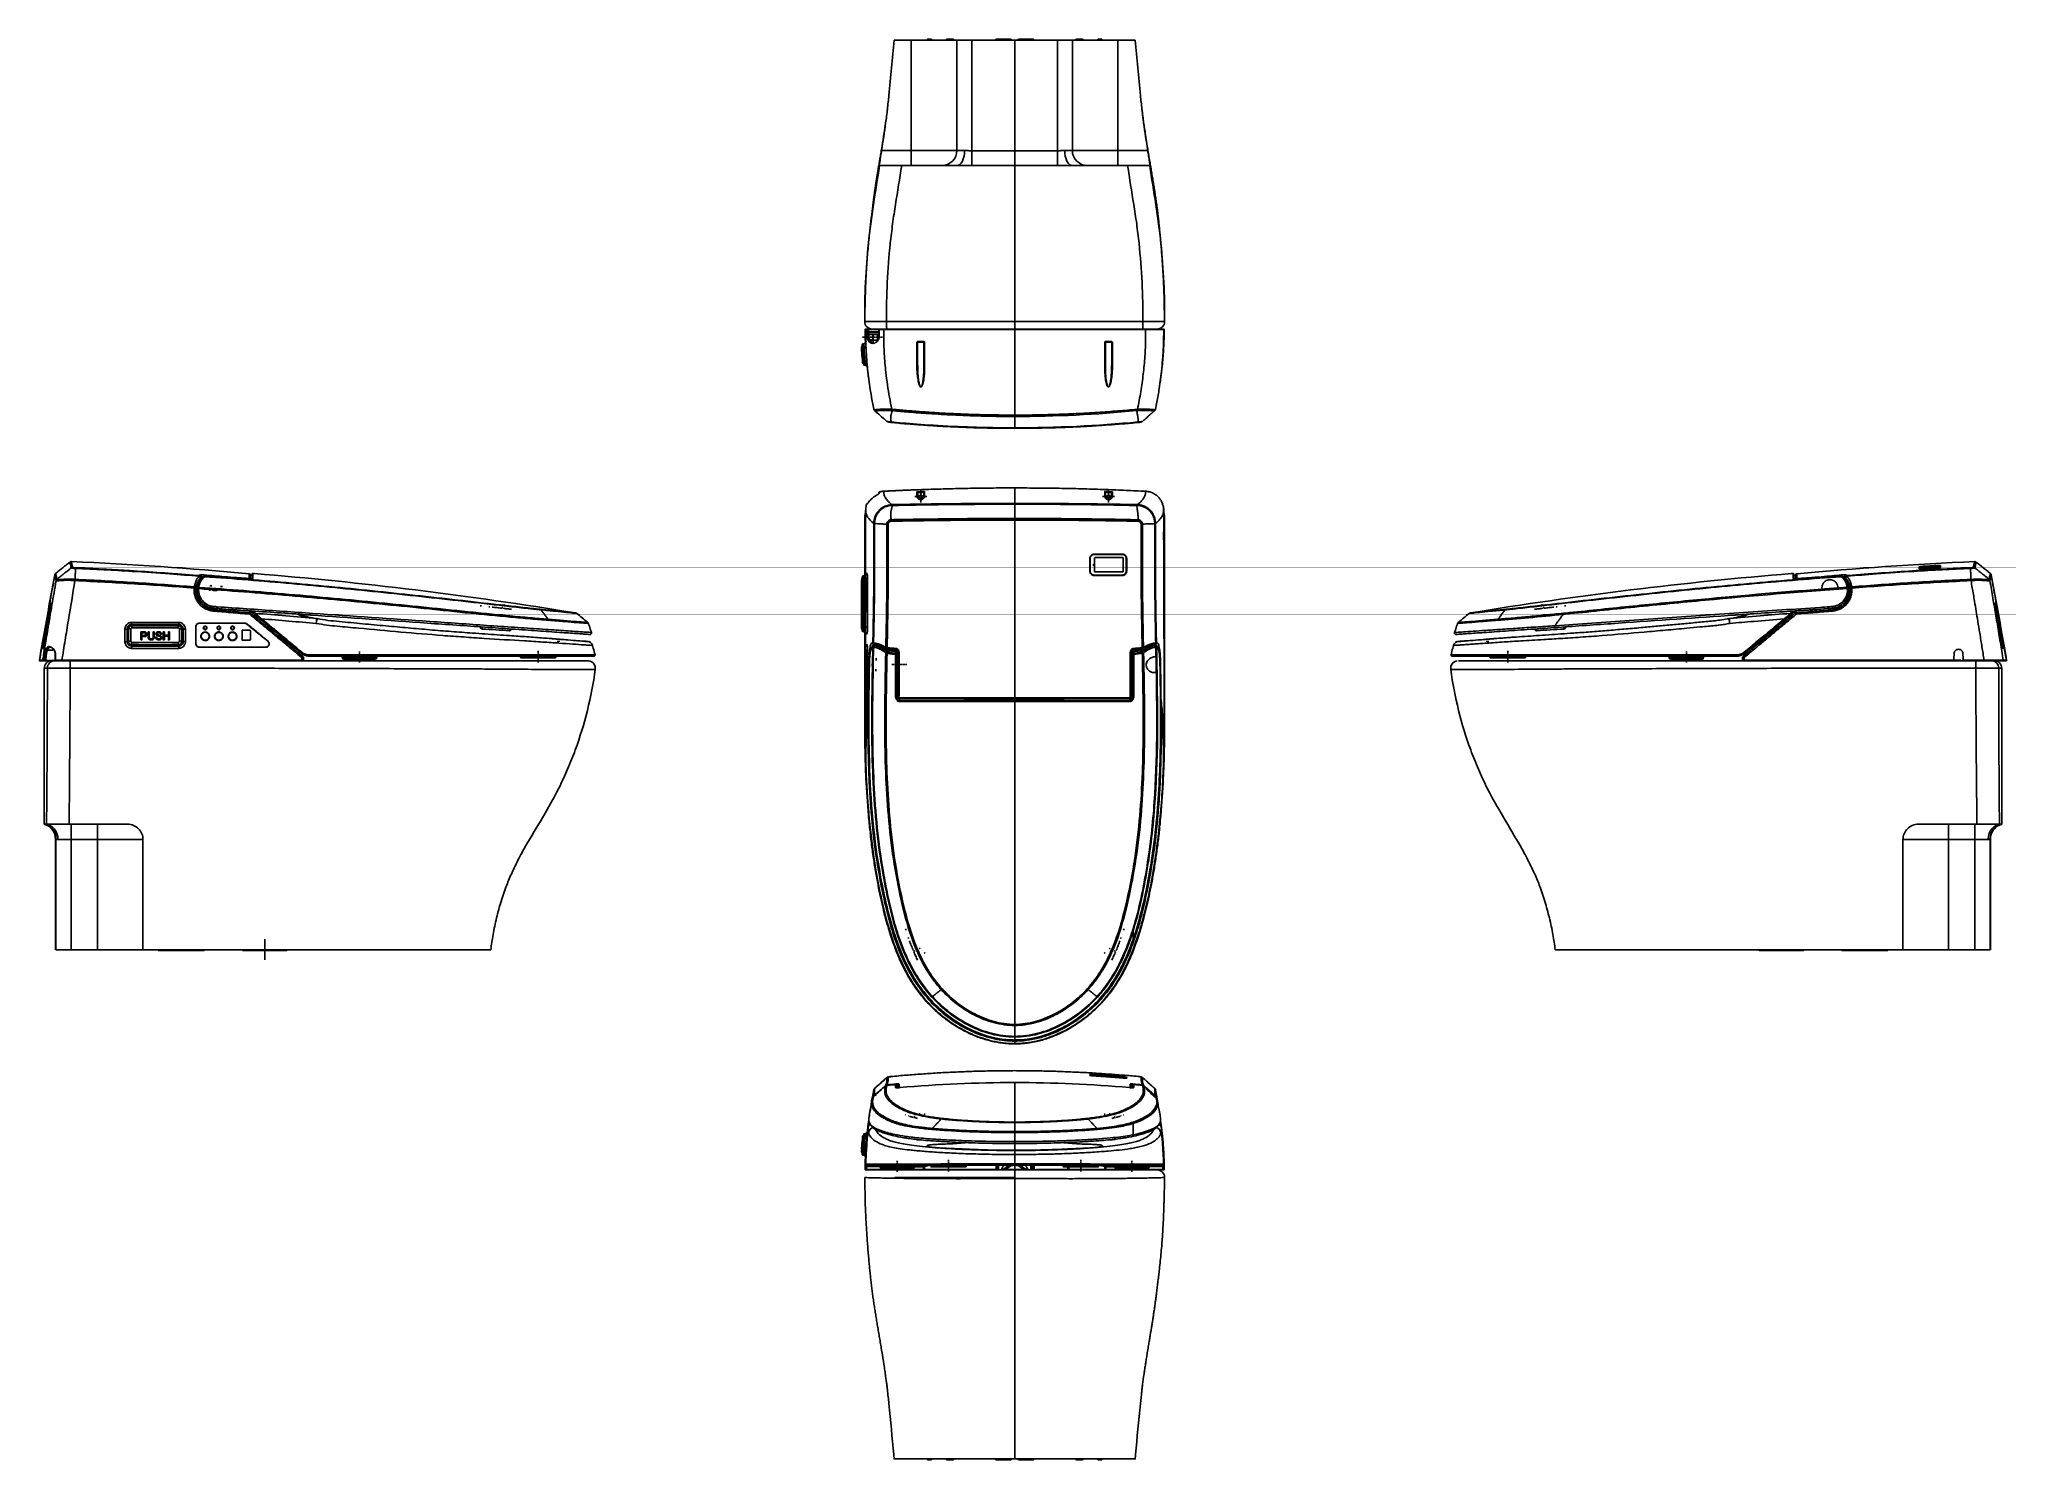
# Model space of a CAD drawing. Header units: millimetres. Extents: x -8699 to 14519, y -2727 to 7848.
# Drawn here: x -8699 to -6113, y 5981 to 7848 of the extents above; entities that cross this region are included whole.
import ezdxf

# ---------------------------------------------------------------- set-up
doc = ezdxf.new("R2010")
doc.units = ezdxf.units.MM
doc.linetypes.add('CENTER', pattern=[2, 1.25, -0.25, 0.25, -0.25])
doc.layers.add('1', color=7, linetype='Continuous', true_color=0xffffff)

msp = doc.modelspace()

# ---------------------------------------------------------------- linework, layer by layer
msp.add_line((-8402.8, 6664.9), (-8402.8, 6637.7))
at = {"layer": '1', "color": 7, "linetype": 'Continuous'}
for p, q in [((-7553, 7846.6), (-7575.5, 7846.6)), ((-7493, 7846.6), (-7553, 7846.6)), ((-7532.1, 7846.6), (-7532.1, 7847.1)), ((-7531.6, 7847.6), (-7531.1, 7847.6)), ((-7531.1, 7847.6), (-7527.5, 7847.6)), ((-7505.7, 7847.6), (-7502.1, 7847.6)), ((-7502.1, 7847.6), (-7498.6, 7847.6)), ((-7448.4, 7846.6), (-7442.3, 7846.6)), ((-7442.3, 7846.6), (-7442.3, 7847.1)), ((-7441.8, 7847.6), (-7439.3, 7847.6)), ((-7439.3, 7847.6), (-7422.8, 7847.6)), ((-7420.6, 7846.6), (-7417.9, 7846.6)), ((-7417.5, 7846.6), (-7418.6, 7846.6)), ((-7416.7, 7846.6), (-7415.6, 7846.6)), ((-7413.6, 7846.6), (-7416.5, 7846.6)), ((-7394.8, 7847.6), (-7411.4, 7847.6)), ((-7392.3, 7847.6), (-7394.8, 7847.6)), ((-7391.8, 7846.6), (-7391.8, 7847.1)), ((-7385.7, 7846.6), (-7391.8, 7846.6)), ((-7341.3, 7846.6), (-7281.3, 7846.6)), ((-7332.2, 7847.6), (-7335.6, 7847.6)), ((-7328.6, 7847.6), (-7332.2, 7847.6)), ((-7303.2, 7847.6), (-7306.8, 7847.6)), ((-7302.7, 7847.6), (-7303.2, 7847.6)), ((-7302.2, 7846.6), (-7302.2, 7847.1)), ((-7281.3, 7846.6), (-7258.8, 7846.6)), ((-7611.1, 7466.6), (-7611.1, 7466.6)), ((-7610.9, 7466.6), (-7609.7, 7466.6)), ((-7609.7, 7466.6), (-7604.5, 7466.6)), ((-7595.7, 7463), (-7609.1, 7463)), ((-7609.1, 7462.1), (-7595.6, 7462.1)), ((-7608.9, 7459.6), (-7595.6, 7459.6)), ((-7604.1, 7452.2), (-7607.6, 7452.2)), ((-7607.5, 7452), (-7597.5, 7452)), ((-7604.3, 7466.6), (-7595.7, 7466.6)), ((-7603.1, 7453.2), (-7603.1, 7459.6)), ((-7603.1, 7453.2), (-7603.1, 7453.2)), ((-7597.5, 7452), (-7597.5, 7459.6)), ((-7597.5, 7457.7), (-7595.5, 7457.7)), ((-7618.2, 7439.2), (-7618.4, 7439.2)), ((-7618.1, 7439.2), (-7618.3, 7439.2)), ((-7618.1, 7439.1), (-7618.3, 7439.1)), ((-7618.3, 7439.1), (-7618.1, 7439.1)), ((-7618, 7434.9), (-7618, 7434.9)), ((-7617.9, 7433.6), (-7617.9, 7433.6)), ((-7617.9, 7433.6), (-7617.9, 7433.6)), ((-7617.9, 7433.1), (-7617.9, 7433.1)), ((-7617.5, 7428.6), (-7617.3, 7428.6)), ((-7615.7, 7447.3), (-7617.2, 7447.1)), ((-7617, 7447.1), (-7615.5, 7447.3)), ((-7613, 7418.8), (-7615, 7419.1)), ((-7595.4, 7252.5), (-7595.4, 7252.4)), ((-7544.5, 7251.9), (-7544.5, 7252.8)), ((-7536.7, 7253.1), (-7536.6, 7252.1)), ((-7297.7, 7252.1), (-7297.6, 7253.1)), ((-7289.8, 7252.8), (-7289.8, 7251.9)), ((-7615.1, 7142.4), (-7616.7, 7142.2)), ((-7615.5, 7142.2), (-7613.8, 7142.4)), ((-6222.6, 7154.4), (-6222.6, 7154.4)), ((-6214.7, 7153.6), (-6214.7, 7153.5)), ((-6205.7, 7155.3), (-6205.7, 7155.3)), ((-6153.3, 7160.4), (-6153.3, 7160.4)), ((-7618.3, 7136.2), (-7618.2, 7136.2)), ((-7617.9, 7114.9), (-7617.9, 7114.9)), ((-7617.8, 7116.7), (-7617.6, 7116.7)), ((-7617.5, 7124.4), (-7617.3, 7124.4)), ((-7617.5, 7114.9), (-7617.3, 7114.9)), ((-7617.3, 7113.5), (-7617.5, 7113.5)), ((-8412.8, 7089.6), (-8412.7, 7089.8)), ((-7618.3, 7086.9), (-7618.1, 7086.9)), ((-7618.2, 7096.9), (-7618, 7096.9)), ((-7617.9, 7105), (-7618.1, 7105)), ((-7618, 7106.8), (-7617.8, 7106.8)), ((-7617.9, 7093.6), (-7617.7, 7093.6)), ((-7617.6, 7104.6), (-7617.8, 7104.6)), ((-7617.8, 7097.2), (-7617.6, 7097.2)), ((-7617.6, 7108.2), (-7617.4, 7108.2)), ((-7617.4, 7106.8), (-7617.6, 7106.8)), ((-7617.6, 7097.2), (-7617.6, 7097.2)), ((-7617.6, 7095), (-7617.4, 7095)), ((-7617.4, 7093.6), (-7617.6, 7093.6)), ((-7617.6, 7088.3), (-7617.4, 7088.3)), ((-7617.4, 7086.9), (-7617.6, 7086.9)), ((-8582.3, 7072.3), (-8582.3, 7070)), ((-8582.1, 7070), (-8582.3, 7070)), ((-8582.2, 7058.6), (-8582.2, 7070)), ((-8559.2, 7077), (-8577.6, 7077)), ((-8559.2, 7076.8), (-8559.2, 7077)), ((-8554.1, 7076.9), (-8559.2, 7076.9)), ((-8540.1, 7076.9), (-8554.1, 7076.9)), ((-8554.1, 7076.8), (-8554.1, 7076.9)), ((-8534.9, 7076.9), (-8540.1, 7076.9)), ((-8540.1, 7076.8), (-8540.1, 7076.9)), ((-8516.6, 7077), (-8534.9, 7077)), ((-8534.9, 7076.8), (-8534.9, 7077)), ((-8511.8, 7070), (-8512.1, 7070)), ((-8511.9, 7058.6), (-8511.9, 7070)), ((-8511.8, 7072.3), (-8511.8, 7070)), ((-8487, 7062.7), (-8487, 7062.7)), ((-7618.4, 7075.2), (-7618.4, 7075.2)), ((-7616.9, 7069.1), (-7615.3, 7068.9)), ((-7614, 7069), (-7615.7, 7069.2)), ((-8694.3, 7048.2), (-8694, 7048.1)), ((-8694, 7048.1), (-8694, 7048.2)), ((-8688, 7044.8), (-8688.6, 7044.8)), ((-8688, 7044.8), (-8681.4, 7044.8)), ((-8681.4, 7044.8), (-8681.4, 7046.5)), ((-8582.3, 7056.3), (-8582.3, 7058.6)), ((-8582.1, 7058.6), (-8582.3, 7058.6)), ((-8559.2, 7051.5), (-8577.6, 7051.5)), ((-8559.2, 7051.5), (-8559.2, 7051.8)), ((-8534.9, 7051.6), (-8559.2, 7051.6)), ((-8534.9, 7051.5), (-8534.9, 7051.8)), ((-8516.6, 7051.5), (-8534.9, 7051.5)), ((-8511.8, 7058.6), (-8512.1, 7058.6)), ((-8511.8, 7056.3), (-8511.8, 7058.6)), ((-8493.4, 7052.8), (-8493.4, 7052.7)), ((-8364, 7045.6), (-8364.1, 7048.2)), ((-8301, 7036.3), (-8301, 7034.8)), ((-8255.6, 7034.8), (-8255.6, 7036.3)), ((-8066.6, 7036.8), (-8066.6, 7035.1)), ((-8043.5, 7034.6), (-8066.1, 7034.6)), ((-8020.9, 7034.6), (-8043.5, 7034.6)), ((-8020.4, 7035.1), (-8020.4, 7036.8)), ((-7970.1, 7036.8), (-8020.4, 7036.8)), ((-7969.3, 7037.8), (-7969.3, 7037.8)), ((-7601, 7050.5), (-7602, 7050.5)), ((-7232.2, 7050.5), (-7233.2, 7050.5)), ((-6842.3, 7036.8), (-6792, 7036.8)), ((-6792, 7036.8), (-6792, 7035.1)), ((-6746.3, 7034.6), (-6791.5, 7034.6)), ((-6745.8, 7035.1), (-6745.8, 7036.8)), ((-6556.7, 7036.3), (-6556.7, 7034.8)), ((-6511.4, 7034.8), (-6511.4, 7036.3)), ((-6448.3, 7045.6), (-6448.3, 7048.2)), ((-6118.4, 7048.1), (-6118, 7048.2)), ((-8699.2, 7031.4), (-8699.2, 7031.4)), ((-8696.7, 7030.8), (-8698.8, 7030.8)), ((-8691.5, 7030.8), (-8693.4, 7030.8)), ((-8678.3, 7030.8), (-8678.3, 7030.8)), ((-8299, 7032.8), (-8257.6, 7032.8)), ((-7571.1, 7033.6), (-7572.2, 7033.6)), ((-7572.2, 7017.6), (-7571.1, 7017.6)), ((-6513.4, 7032.8), (-6554.7, 7032.8)), ((-6134.1, 7030.8), (-6134.1, 7030.8)), ((-6115.6, 7030.8), (-6113.6, 7030.8)), ((-7568, 6978.1), (-7568, 6978.1)), ((-8623, 6650.8), (-8657.6, 6650.8)), ((-8623, 6650.8), (-8563, 6650.8)), ((-8543.2, 6650.3), (-8543.1, 6650.8)), ((-8540.2, 6649.8), (-8542.7, 6649.8)), ((-8485.3, 6649.8), (-8540.2, 6649.8)), ((-8482.8, 6649.8), (-8485.3, 6649.8)), ((-8482.3, 6650.8), (-8482.3, 6650.3)), ((-8432.3, 6650.3), (-8432.3, 6650.8)), ((-8431.3, 6649.8), (-8431.8, 6649.8)), ((-8418.3, 6649.8), (-8431.3, 6649.8)), ((-8387.7, 6649.8), (-8418.3, 6649.8)), ((-8374.7, 6649.8), (-8387.7, 6649.8)), ((-8374.2, 6649.8), (-8374.7, 6649.8)), ((-8373.7, 6650.8), (-8373.7, 6650.3)), ((-6440.7, 6650.8), (-6438.7, 6650.8)), ((-6438.7, 6650.8), (-6438.7, 6650.3)), ((-6438.2, 6649.8), (-6437.7, 6649.8)), ((-6437.7, 6649.8), (-6424.7, 6649.8)), ((-6424.7, 6649.8), (-6394, 6649.8)), ((-6394, 6649.8), (-6381, 6649.8)), ((-6381, 6649.8), (-6380.5, 6649.8)), ((-6380, 6650.3), (-6380, 6650.8)), ((-6330, 6650.8), (-6330.1, 6650.3)), ((-6329.6, 6649.8), (-6327.1, 6649.8)), ((-6327.1, 6649.8), (-6272.2, 6649.8)), ((-6272.2, 6649.8), (-6269.7, 6649.8)), ((-6269.2, 6650.3), (-6269.2, 6650.8)), ((-6189.4, 6650.8), (-6249.4, 6650.8)), ((-6189.4, 6650.8), (-6154.8, 6650.8)), ((-7417.1, 6531.2), (-7417.1, 6527.9)), ((-7417.1, 6531.2), (-7417.1, 6527.9)), ((-7417.1, 6527.1), (-7417.1, 6527.8)), ((-7312.8, 6486.1), (-7312.8, 6486.1)), ((-7615.1, 6408.9), (-7613.1, 6409.2)), ((-7613, 6409.3), (-7615, 6409)), ((-7611.9, 6401.5), (-7611.9, 6401.5)), ((-7545, 6401), (-7541.2, 6401)), ((-7293.1, 6401), (-7289.3, 6401)), ((-7615.7, 6380.8), (-7617.2, 6381)), ((-7613.1, 6379.4), (-7613.1, 6379.4)), ((-7594, 6367), (-7594, 6365.5)), ((-7592, 6363.5), (-7550.7, 6363.5)), ((-7548.7, 6365.5), (-7548.7, 6367)), ((-7527.1, 6367.5), (-7527.1, 6365.8)), ((-7481.4, 6365.3), (-7526.6, 6365.3)), ((-7481.4, 6365.3), (-7526.6, 6365.3)), ((-7480.9, 6365.8), (-7480.9, 6367.5)), ((-7440, 6367.5), (-7440, 6361.7)), ((-7417.1, 6368.9), (-7417.1, 6370.9)), ((-7417.1, 6368.1), (-7417.1, 6367.5)), ((-7417.1, 6368.1), (-7417.1, 6367.5)), ((-7417.1, 6367.4), (-7417.1, 6367.5)), ((-7417.1, 6367.4), (-7417.1, 6367.5)), ((-7394.3, 6367.5), (-7394.3, 6361.7)), ((-7391.3, 6361.5), (-7391.3, 6367.5)), ((-7353.3, 6367.5), (-7353.3, 6365.8)), ((-7307.6, 6365.3), (-7352.8, 6365.3)), ((-7347.4, 6365.3), (-7347.4, 6361.5)), ((-7307.1, 6365.8), (-7307.1, 6367.5)), ((-7285.5, 6367), (-7285.5, 6365.5)), ((-7242.2, 6363.5), (-7283.5, 6363.5)), ((-7240.2, 6365.5), (-7240.2, 6367)), ((-7537.1, 6361.5), (-7611.8, 6361.5)), ((-7430, 6361.6), (-7430, 6361.5)), ((-7404.3, 6361.6), (-7404.3, 6361.5)), ((-7222.5, 6361.5), (-7297.2, 6361.5)), ((-7221.7, 6361.5), (-7222.5, 6361.5)), ((-7532.1, 5981), (-7532.1, 5981.5)), ((-7531.1, 5980.5), (-7531.6, 5980.5)), ((-7527.5, 5980.5), (-7531.1, 5980.5)), ((-7502.1, 5980.5), (-7505.7, 5980.5)), ((-7498.6, 5980.5), (-7502.1, 5980.5)), ((-7448.4, 5981.5), (-7415.6, 5981.5)), ((-7419.1, 5981.5), (-7444.6, 5981.5)), ((-7442.3, 5981), (-7442.3, 5981.5)), ((-7439.3, 5980.5), (-7441.8, 5980.5)), ((-7422.8, 5980.5), (-7439.3, 5980.5)), ((-7385.7, 5981.5), (-7418.6, 5981.5)), ((-7415.1, 5981.5), (-7389.5, 5981.5)), ((-7411.4, 5980.5), (-7394.8, 5980.5)), ((-7394.8, 5980.5), (-7392.3, 5980.5)), ((-7391.8, 5981), (-7391.8, 5981.5)), ((-7335.6, 5980.5), (-7332.2, 5980.5)), ((-7332.2, 5980.5), (-7328.6, 5980.5)), ((-7306.8, 5980.5), (-7303.2, 5980.5)), ((-7303.2, 5980.5), (-7302.7, 5980.5)), ((-7302.2, 5981), (-7302.2, 5981.5))]:
    msp.add_line(p, q, dxfattribs=at)
at = {"layer": '1', "color": 8, "linetype": 'Continuous'}
for p, q in [((-7553, 7846.6), (-7553, 7701.6)), ((-7531.1, 7847.1), (-7532.1, 7847.1)), ((-7531.1, 7847.1), (-7531.1, 7847.6)), ((-7531.1, 7847.1), (-7531.1, 7846.6)), ((-7527.5, 7847.1), (-7531.1, 7847.1)), ((-7527.5, 7847.1), (-7527.5, 7847.6)), ((-7505.7, 7847.1), (-7505.7, 7847.6)), ((-7502.1, 7847.1), (-7505.7, 7847.1)), ((-7502.1, 7847.1), (-7502.1, 7847.6)), ((-7502.1, 7846.6), (-7502.1, 7847.1)), ((-7498.6, 7846.6), (-7498.6, 7847.6)), ((-7439.3, 7847), (-7439.3, 7847.6)), ((-7439.3, 7847), (-7439.3, 7846.6)), ((-7422.8, 7847), (-7439.3, 7847)), ((-7422.8, 7847), (-7422.8, 7847.6)), ((-7411.4, 7847), (-7411.4, 7847.6)), ((-7411.4, 7847), (-7394.8, 7847)), ((-7394.8, 7847), (-7394.8, 7847.6)), ((-7394.8, 7847), (-7394.8, 7846.6)), ((-7335.6, 7846.6), (-7335.6, 7847.6)), ((-7332.2, 7847.1), (-7332.2, 7847.6)), ((-7332.2, 7846.6), (-7332.2, 7847.1)), ((-7332.2, 7847.1), (-7328.6, 7847.1)), ((-7328.6, 7847.1), (-7328.6, 7847.6)), ((-7306.8, 7847.1), (-7306.8, 7847.6)), ((-7306.8, 7847.1), (-7303.2, 7847.1)), ((-7303.2, 7847.1), (-7303.2, 7847.6)), ((-7303.2, 7847.1), (-7303.2, 7846.6)), ((-7303.2, 7847.1), (-7302.2, 7847.1)), ((-7281.3, 7846.6), (-7281.3, 7701.6)), ((-7553, 7701.6), (-7592.1, 7701.6)), ((-7553, 7681.6), (-7553, 7701.6)), ((-7493, 7701.6), (-7553, 7701.6)), ((-7341.3, 7701.6), (-7281.3, 7701.6)), ((-7281.3, 7681.6), (-7281.3, 7701.6)), ((-7281.3, 7701.6), (-7242.2, 7701.6)), ((-7614.3, 7476.5), (-7614.3, 7476.5)), ((-7609.5, 7466.4), (-7610.7, 7466.4)), ((-7608.9, 7457.8), (-7610.2, 7457.8)), ((-7595.7, 7466.1), (-7609.3, 7466.1)), ((-7607.8, 7452.7), (-7604.1, 7452.7)), ((-7604.1, 7452.2), (-7604.1, 7452.7)), ((-7603.6, 7453.2), (-7603.6, 7459.6)), ((-7603.1, 7453.2), (-7603.6, 7453.2)), ((-7603.3, 7448.6), (-7603.3, 7452)), ((-7603.2, 7452), (-7603.2, 7448.6)), ((-7597.6, 7452), (-7597.6, 7451.4)), ((-7595.5, 7457.6), (-7597.5, 7457.6)), ((-7536.4, 7449.4), (-7544.7, 7449.4)), ((-7289.6, 7449.4), (-7297.9, 7449.4)), ((-7221.1, 7466.1), (-7221.2, 7466.1)), ((-7618.1, 7439.1), (-7618.3, 7439.1)), ((-7618.1, 7438.9), (-7618.3, 7438.9)), ((-7617.1, 7441), (-7618.2, 7440.9)), ((-7617.5, 7428.8), (-7617.3, 7428.8)), ((-7615.9, 7424.9), (-7617, 7424.8)), ((-7615.1, 7441.5), (-7616.7, 7441.2)), ((-7615.5, 7425), (-7613.8, 7424.7)), ((-7544.5, 7251.9), (-7544.5, 7246.6)), ((-7536.6, 7246.6), (-7536.6, 7252.1)), ((-7536.6, 7246.6), (-7536.4, 7246.6)), ((-7297.7, 7252.1), (-7297.7, 7246.6)), ((-7289.8, 7246.6), (-7289.8, 7251.9)), ((-7289.8, 7246.6), (-7289.6, 7246.6)), ((-7613.2, 7217.4), (-7614.3, 7217.4)), ((-7221.2, 7217.4), (-7220, 7217.4)), ((-8659.1, 7160.4), (-8659.1, 7160.4)), ((-8657.1, 7161.1), (-8657.1, 7161.1)), ((-6222.6, 7153), (-6222.6, 7151.4)), ((-6214.7, 7153.6), (-6213.8, 7153.6)), ((-6205.7, 7152.4), (-6205.7, 7154)), ((-7617.9, 7123), (-7617.7, 7123)), ((-7617.7, 7122.8), (-7617.9, 7122.8)), ((-7617.3, 7124.2), (-7617.5, 7124.2)), ((-7617.3, 7114.7), (-7617.5, 7114.7)), ((-7617.5, 7113.7), (-7617.3, 7113.7)), ((-7615.5, 7136.2), (-7616.8, 7136.2)), ((-7615.4, 7136.2), (-7615.4, 7136.2)), ((-7613, 7136.7), (-7615, 7136.4)), ((-7613, 7136.7), (-7610.4, 7136.7)), ((-8470.4, 7099.8), (-8469.6, 7099.7)), ((-8468.5, 7099.6), (-8422.7, 7095.7)), ((-7617.9, 7104.8), (-7618.1, 7104.8)), ((-7618, 7088.5), (-7617.8, 7088.5)), ((-7617.7, 7093.4), (-7617.9, 7093.4)), ((-7617.8, 7097.2), (-7617.6, 7097.2)), ((-7617.4, 7094.8), (-7617.6, 7094.8)), ((-7617.6, 7093.8), (-7617.4, 7093.8)), ((-7617.4, 7088.1), (-7617.6, 7088.1)), ((-7617.6, 7087.1), (-7617.4, 7087.1)), ((-7617.3, 7108), (-7617.5, 7108)), ((-7617.5, 7107), (-7617.3, 7107)), ((-6397.7, 7091.1), (-6397.9, 7091.3)), ((-6389.7, 7095.7), (-6357.3, 7098.4)), ((-6345.7, 7099.4), (-6343.8, 7099.6)), ((-6342.8, 7099.7), (-6341.9, 7099.8)), ((-8689, 7078.9), (-8688.6, 7078.8)), ((-8583.5, 7072.4), (-8583.8, 7072.6)), ((-8582.4, 7072.3), (-8582.3, 7072.3)), ((-8578.1, 7078.5), (-8577.8, 7078.2)), ((-8577.8, 7078.2), (-8577.8, 7077.8)), ((-8577.6, 7077.1), (-8577.6, 7077.5)), ((-8577.6, 7077), (-8577.6, 7077.1)), ((-8516.6, 7077), (-8516.6, 7077.1)), ((-8516.3, 7078.2), (-8516, 7078.5)), ((-8511.7, 7072.3), (-8511.8, 7072.3)), ((-8510.3, 7072.6), (-8510.6, 7072.3)), ((-7615.7, 7075.2), (-7617, 7075.2)), ((-7615.5, 7075.2), (-7615.5, 7075.2)), ((-7615.1, 7074.9), (-7613.1, 7074.7)), ((-6692.5, 7075.4), (-6692.5, 7075.4)), ((-6123.7, 7078.8), (-6123.4, 7078.9)), ((-8691.8, 7039.5), (-8690, 7039.5)), ((-8688, 7044.8), (-8688, 7046.2)), ((-8583.8, 7055.9), (-8583.5, 7056.1)), ((-8582.4, 7056.3), (-8582.3, 7056.3)), ((-8577.7, 7050.3), (-8577.9, 7050)), ((-8577.6, 7051.5), (-8577.6, 7051.4)), ((-8516.6, 7051.4), (-8516.6, 7051.5)), ((-8516.1, 7050), (-8516.4, 7050.3)), ((-8511.8, 7056.3), (-8511.7, 7056.3)), ((-8510.5, 7056.2), (-8510.2, 7055.9)), ((-8401.4, 7048.7), (-8401.4, 7048.5)), ((-8368.4, 7049.9), (-8372.4, 7053.2)), ((-8352.2, 7034.9), (-8352.3, 7034.9)), ((-8301, 7036.3), (-8278.3, 7036.3)), ((-8301, 7034.8), (-8278.3, 7034.8)), ((-8278.3, 7036.3), (-8255.6, 7036.3)), ((-8278.3, 7034.8), (-8255.6, 7034.8)), ((-8066.6, 7035.1), (-8020.4, 7035.1)), ((-6768.9, 7035.1), (-6792, 7035.1)), ((-6745.8, 7035.1), (-6768.9, 7035.1)), ((-6511.4, 7036.3), (-6556.7, 7036.3)), ((-6534.1, 7034.8), (-6556.7, 7034.8)), ((-6511.4, 7034.8), (-6534.1, 7034.8)), ((-6460.1, 7034.9), (-6460.2, 7034.9)), ((-6444, 7049.9), (-6440, 7053.2)), ((-8699.2, 7031.4), (-8699.2, 7031.4)), ((-8693.1, 7031.3), (-8691.3, 7031.3)), ((-8658.8, 7030.8), (-8658.8, 7020.9)), ((-8352.3, 7031.3), (-8352.3, 7031.3)), ((-8352.2, 7031.3), (-8352.1, 7031.3)), ((-7571.4, 7017.6), (-7571.4, 6993.9)), ((-7262.9, 6981.3), (-7262.9, 7029.1)), ((-6460.2, 7031.3), (-6460.2, 7031.3)), ((-6153.6, 7030.8), (-6153.6, 7020.9)), ((-6113.1, 7031.4), (-6113.1, 7031.4)), ((-7611.9, 6990.9), (-7612.4, 6990.9)), ((-7613.3, 6960), (-7613.3, 6960)), ((-7612.4, 6981.1), (-7611.9, 6981.1)), ((-8657.5, 6815.8), (-8657.5, 6795.8)), ((-8623, 6815.8), (-8623, 6795.8)), ((-6189.4, 6815.8), (-6189.4, 6795.8)), ((-6154.8, 6815.8), (-6154.8, 6795.8)), ((-8657.5, 6795.8), (-8623, 6795.8)), ((-8623, 6795.8), (-8563, 6795.8)), ((-8623, 6795.8), (-8623, 6650.8)), ((-6189.4, 6795.8), (-6249.4, 6795.8)), ((-6154.8, 6795.8), (-6189.4, 6795.8)), ((-6189.4, 6795.8), (-6189.4, 6650.8)), ((-8543.2, 6650.3), (-8540.2, 6650.3)), ((-8540.1, 6650.8), (-8540.2, 6650.3)), ((-8540.2, 6650.3), (-8540.2, 6649.8)), ((-8540.2, 6650.3), (-8485.3, 6650.3)), ((-8485.3, 6650.3), (-8485.3, 6650.8)), ((-8485.3, 6650.3), (-8482.3, 6650.3)), ((-8485.3, 6650.3), (-8485.3, 6649.8)), ((-8432.3, 6650.3), (-8431.3, 6650.3)), ((-8431.3, 6650.8), (-8431.3, 6650.3)), ((-8431.3, 6650.3), (-8431.3, 6649.8)), ((-8431.3, 6650.3), (-8418.3, 6650.3)), ((-8418.3, 6650.3), (-8418.3, 6649.8)), ((-8416.7, 6650.3), (-8389.3, 6650.3)), ((-8387.7, 6650.3), (-8387.7, 6649.8)), ((-8387.7, 6650.3), (-8374.7, 6650.3)), ((-8374.7, 6650.3), (-8374.7, 6650.8)), ((-8374.7, 6650.3), (-8374.7, 6649.8)), ((-8374.7, 6650.3), (-8373.7, 6650.3)), ((-6437.7, 6650.3), (-6438.7, 6650.3)), ((-6437.7, 6650.3), (-6437.7, 6650.8)), ((-6437.7, 6650.3), (-6437.7, 6649.8)), ((-6424.7, 6650.3), (-6437.7, 6650.3)), ((-6424.7, 6650.3), (-6424.7, 6649.8)), ((-6395.7, 6650.3), (-6423, 6650.3)), ((-6394, 6650.3), (-6394, 6649.8)), ((-6381, 6650.3), (-6394, 6650.3)), ((-6381, 6650.8), (-6381, 6650.3)), ((-6381, 6650.3), (-6381, 6649.8)), ((-6380, 6650.3), (-6381, 6650.3)), ((-6327.1, 6650.3), (-6330.1, 6650.3)), ((-6327.1, 6650.3), (-6327, 6650.8)), ((-6327.1, 6650.3), (-6327.1, 6649.8)), ((-6272.2, 6650.3), (-6327.1, 6650.3)), ((-6272.2, 6650.8), (-6272.2, 6650.3)), ((-6269.2, 6650.3), (-6272.2, 6650.3)), ((-6272.2, 6650.3), (-6272.2, 6649.8)), ((-7617.4, 6399.3), (-7617.6, 6399.3)), ((-7617.1, 6403.3), (-7616.1, 6403.2)), ((-7614, 6403.4), (-7615.7, 6403.1)), ((-7618.4, 6387.2), (-7617.5, 6387.1)), ((-7616.9, 6386.9), (-7615.3, 6386.7)), ((-7611.8, 6362), (-7537.1, 6362)), ((-7611.7, 6367.2), (-7594, 6367.2)), ((-7594, 6365.7), (-7611.7, 6365.7)), ((-7548.7, 6367), (-7594, 6367)), ((-7548.7, 6365.5), (-7594, 6365.5)), ((-7548.7, 6367.1), (-7537.1, 6367.1)), ((-7537.1, 6365.6), (-7548.7, 6365.6)), ((-7535.8, 6362), (-7441.3, 6362)), ((-7480.9, 6365.8), (-7527.1, 6365.8)), ((-7438.5, 6361.7), (-7438.5, 6367.5)), ((-7395.8, 6361.7), (-7395.8, 6367.5)), ((-7393, 6362), (-7392.9, 6362)), ((-7353.3, 6365.8), (-7307.1, 6365.8)), ((-7345.9, 6362), (-7298.5, 6362)), ((-7297.2, 6362), (-7222.5, 6362)), ((-7297.1, 6367.1), (-7285.5, 6367.1)), ((-7285.5, 6365.6), (-7297.1, 6365.6)), ((-7240.2, 6367), (-7285.5, 6367)), ((-7285.5, 6365.5), (-7240.2, 6365.5)), ((-7240.2, 6367.2), (-7222.6, 6367.2)), ((-7222.6, 6365.7), (-7240.2, 6365.7)), ((-7438.5, 6361.5), (-7438.5, 6361.7)), ((-7434.7, 6361.5), (-7434.7, 6361.7)), ((-7433.6, 6361.6), (-7433.6, 6361.5)), ((-7400.7, 6361.6), (-7400.7, 6361.5)), ((-7399.6, 6361.5), (-7399.6, 6361.7)), ((-7395.8, 6361.5), (-7395.8, 6361.7)), ((-7532.1, 5981), (-7531.1, 5981)), ((-7531.1, 5981.5), (-7531.1, 5981)), ((-7531.1, 5981), (-7531.1, 5980.5)), ((-7531.1, 5981), (-7527.5, 5981)), ((-7527.5, 5981), (-7527.5, 5980.5)), ((-7505.7, 5980.5), (-7505.7, 5981)), ((-7505.7, 5981), (-7502.1, 5981)), ((-7502.1, 5981), (-7502.1, 5981.5)), ((-7502.1, 5980.5), (-7502.1, 5981)), ((-7498.6, 5980.5), (-7498.6, 5981.5)), ((-7439.3, 5981.5), (-7439.3, 5981.1)), ((-7439.3, 5981.1), (-7422.8, 5981.1)), ((-7439.3, 5981.1), (-7439.3, 5980.5)), ((-7422.8, 5981.1), (-7422.8, 5980.5)), ((-7394.8, 5981.1), (-7411.4, 5981.1)), ((-7411.4, 5981.1), (-7411.4, 5980.5)), ((-7394.8, 5981.5), (-7394.8, 5981.1)), ((-7394.8, 5981.1), (-7394.8, 5980.5)), ((-7335.6, 5980.5), (-7335.6, 5981.5)), ((-7332.2, 5981), (-7332.2, 5981.5)), ((-7332.2, 5980.5), (-7332.2, 5981)), ((-7328.6, 5981), (-7332.2, 5981)), ((-7328.6, 5980.5), (-7328.6, 5981)), ((-7306.8, 5981), (-7306.8, 5980.5)), ((-7303.2, 5981), (-7306.8, 5981)), ((-7303.2, 5981.5), (-7303.2, 5981)), ((-7303.2, 5981), (-7303.2, 5980.5)), ((-7302.2, 5981), (-7303.2, 5981))]:
    msp.add_line(p, q, dxfattribs=at)
at = {"layer": '1', "color": 8, "linetype": 'CENTER'}
for p, q in [((-7548.5, 7246.6), (-7532.5, 7246.6)), ((-7540.5, 7238.6), (-7540.5, 7254.6)), ((-7301.8, 7246.6), (-7285.8, 7246.6)), ((-7293.8, 7238.6), (-7293.8, 7254.6))]:
    msp.add_line(p, q, dxfattribs=at)
at = {"layer": '1', "color": 7, "linetype": 'Continuous'}
msp.add_circle((-7540.5, 7246.6), 2.1, dxfattribs=at)
at = {"layer": '1', "color": 7, "linetype": 'Continuous', "extrusion": (0, 0, -1)}
msp.add_circle((7293.8, 7246.6), 2.1, dxfattribs=at)
for centre, radius, start, end in [((7531.6, 7847.1), 0.5, 0, 90), ((7527.5, 7844.6), 3, 90, 138.1885), ((7505.7, 7844.6), 3, 41.8115, 90), ((7502.1, 7846.6), 1, 90, 180), ((7498.6, 7844.6), 3, 90, 138.1894), ((7441.8, 7847.1), 0.5, 0, 90), ((7422.8, 7844.6), 3, 90, 137.6508), ((7411.4, 7844.6), 3, 41.8106, 90), ((7332.2, 7846.6), 1, 0, 90), ((7513, 7701.6), 20, 180, 270), ((7604.3, 7476.6), 10, 270, 359.58), ((7313.3, 7156.8), 0.5, 132.9766, 313.1475), ((8577.6, 7072.3), 4.71, 0, 90), ((8547.1, 7064.3), 8.85, 25.9021, 29.0593), ((8516.6, 7072.3), 4.71, 90, 180), ((8547.1, 7064.3), 8.85, 219.9479, 223.6679), ((8301.5, 7036.3), 0.5, 90, 180), ((8255.1, 7036.3), 0.5, 0, 90), ((6557.2, 7036.3), 0.5, 90, 180), ((6510.9, 7036.3), 0.5, 0, 90), ((8482.8, 6650.3), 0.5, 175, 270), ((8418.3, 6652.8), 3, 222.3042, 270), ((8387.7, 6652.8), 3, 270, 317.9039), ((8374.2, 6650.3), 0.5, 180, 270), ((6380.5, 6650.3), 0.5, 180, 270), ((6269.7, 6650.3), 0.5, 175, 270), ((7594.5, 6367), 0.5, 90, 180), ((7548.2, 6367), 0.5, 0, 90), ((7286, 6367), 0.5, 90, 180), ((7239.7, 6367), 0.5, 0, 90), ((7439.8, 6361.7), 0.2, 270, 292.327), ((7345.8, 6361.7), 0.2, 270, 0), ((7230, 6351.5), 10, 90, 179.5979), ((7527.5, 5983.5), 3, 222.5904, 270), ((7505.7, 5983.5), 3, 270, 317.9044), ((7498.6, 5983.5), 3, 222.8316, 270), ((7392.3, 5981), 0.5, 180, 270), ((7302.7, 5981), 0.5, 180, 270)]:
    msp.add_arc(centre, radius, start, end, dxfattribs=at)
at = {"layer": '1', "color": 8, "linetype": 'Continuous'}
for centre, radius, start, end in [((-7527.5, 7844.6), 2.5, 53.1297, 90), ((-7505.7, 7844.6), 2.5, 90, 126.8703), ((-7540.5, 7246.6), 3.91, 180, 0), ((-7293.8, 7246.6), 3.91, 180, 0), ((-6389.3, 7091.2), 4.5, 94.8861, 129.6176), ((-8418.3, 6652.8), 2.5, 270, 305.28), ((-8387.7, 6652.8), 2.5, 234.6581, 270), ((-7394.5, 6361.7), 0.2, 270, 291.6632), ((-7394.5, 6361.7), 0.2, 310.7082, 0), ((-7527.5, 5983.5), 2.5, 270, 305.2799), ((-7505.7, 5983.5), 2.5, 234.3164, 270), ((-7422.8, 5983.6), 2.5, 270, 305.1717), ((-7411.4, 5983.6), 2.5, 234.8283, 270)]:
    msp.add_arc(centre, radius, start, end, dxfattribs=at)
at = {"layer": '1', "color": 8, "linetype": 'Continuous', "extrusion": (0, 0, -1)}
for centre, radius, start, end in [((7422.8, 7844.5), 2.5, 90, 121.0388), ((7411.4, 7844.5), 2.5, 58.9612, 90), ((7328.6, 7844.6), 2.5, 90, 126.8703), ((7306.8, 7844.6), 2.5, 53.1297, 90), ((6397.1, 7092.6), 0.5, 85.1139, 230.3824), ((6424.7, 6652.8), 2.5, 234.6581, 270), ((6394, 6652.8), 2.5, 270, 305.28), ((7439.8, 6361.7), 0.2, 310.7082, 0), ((7439.8, 6361.7), 0.2, 270, 292.3256), ((7328.6, 5983.5), 2.5, 234.3164, 270), ((7306.8, 5983.5), 2.5, 270, 305.2799)]:
    msp.add_arc(centre, radius, start, end, dxfattribs=at)
at = {"layer": '1', "color": 7, "linetype": 'Continuous'}
for centre, radius, start, end in [((-7392.3, 7847.1), 0.5, 0, 90), ((-7335.6, 7844.6), 3, 90, 138.1894), ((-7328.6, 7844.6), 3, 41.8115, 90), ((-7306.8, 7844.6), 3, 90, 138.1885), ((-7302.7, 7847.1), 0.5, 0, 90), ((-7321.3, 7701.6), 20, 180, 270), ((-7230, 7476.6), 10, 270, 359.58), ((-7595.3, 7466), 0.5, 90, 181.6728), ((-7595.3, 7252), 0.5, 107.2539, 190.6436), ((-6214.2, 7153.6), 0.5, 3.241, 180), ((-8415.3, 7092.6), 0.5, 129.6176, 230.3824), ((-8415.3, 7092.6), 0.5, 85.1139, 129.6176), ((-8335.5, 7079.2), 7, 78.8795, 85.1139), ((-6476.8, 7079.2), 7, 94.8861, 101.1205), ((-8577.6, 7056.3), 4.71, 180, 270), ((-8516.6, 7056.3), 4.71, 270, 0), ((-8299, 7034.8), 2, 180, 270), ((-8257.6, 7034.8), 2, 270, 0), ((-8066.1, 7035.1), 0.5, 180, 270), ((-8020.9, 7035.1), 0.5, 270, 0), ((-6791.5, 7035.1), 0.5, 180, 270), ((-6746.3, 7035.1), 0.5, 270, 0), ((-6554.7, 7034.8), 2, 180, 270), ((-6513.4, 7034.8), 2, 270, 0), ((-8691.5, 7031.3), 0.5, 271.0621, 351.1607), ((-6120.8, 7031.3), 0.5, 188.9814, 270), ((-8542.7, 6650.3), 0.5, 175, 270), ((-8434.3, 6651.3), 0.5, 180, 270), ((-8431.8, 6650.3), 0.5, 180, 270), ((-6440.7, 6651.3), 0.5, 180, 270), ((-6438.2, 6650.3), 0.5, 180, 270), ((-6424.7, 6652.8), 3, 270, 318.1894), ((-6394, 6652.8), 3, 221.8106, 270), ((-6378.1, 6651.3), 0.5, 270, 0), ((-6329.6, 6650.3), 0.5, 175, 270), ((-7592, 6365.5), 2, 180, 270), ((-7550.7, 6365.5), 2, 270, 0), ((-7526.6, 6365.8), 0.5, 180, 270), ((-7481.4, 6365.8), 0.5, 270, 0), ((-7352.8, 6365.8), 0.5, 180, 270), ((-7307.6, 6365.8), 0.5, 270, 0), ((-7283.5, 6365.5), 2, 180, 270), ((-7242.2, 6365.5), 2, 270, 0), ((-7394.5, 6361.7), 0.2, 270, 292.327), ((-7392.9, 6361.7), 0.2, 270, 0), ((-7531.6, 5981), 0.5, 180, 270), ((-7502.1, 5981.5), 1, 270, 0), ((-7448.4, 5982), 0.5, 180, 270), ((-7441.8, 5981), 0.5, 180, 270), ((-7422.8, 5983.5), 3, 270, 317.4947), ((-7411.4, 5983.5), 3, 221.8106, 270), ((-7385.7, 5982), 0.5, 270, 0), ((-7335.6, 5983.5), 3, 222.8316, 270), ((-7332.2, 5981.5), 1, 180, 270), ((-7328.6, 5983.5), 3, 270, 317.9044), ((-7306.8, 5983.5), 3, 222.5904, 270)]:
    msp.add_arc(centre, radius, start, end, dxfattribs=at)
at = {"layer": '1', "color": 8, "linetype": 'Continuous', "extrusion": (0, 0.000119828, -1)}
msp.add_arc((7614.9, 7419.6, 0.9), 0.4, 278.5, 346.0148, dxfattribs=at)
at = {"layer": '1', "color": 8, "linetype": 'Continuous', "extrusion": (0, 0, -1)}
for centre, major_axis, ratio, start_param, end_param in [((-7502.1, 7846.6), (1, 0), 0.5, 4.712389, 6.283185), ((-7439.3, 7847.1), (3, 0), 0.014526, 1.570796, 3.141593), ((-7394.8, 7847.1), (3, 0), 0.014526, 0, 1.570796), ((-7332.2, 7846.6), (1, 0), 0.5, 3.141593, 4.712389), ((-8083.7, 7070.4), (-2, 0.13), 0.00286, 1.086865, 3.141608)]:
    msp.add_ellipse(centre, major_axis=major_axis, ratio=ratio, start_param=start_param, end_param=end_param, dxfattribs=at)
at = {"layer": '1', "color": 8, "linetype": 'Continuous'}
for centre, major_axis, ratio, start_param, end_param in [((-7493, 7701.6), (0, -20), 0.501442, 0, 1.571228), ((-7473.6, 7700.9), (0, -20), 0.016532, 0.253179, 1.571295), ((-7360.7, 7700.9), (0, -20), 0.016532, 4.71189, 6.030006), ((-7341.3, 7701.6), (0, -20), 0.501442, 4.711957, 6.283185), ((-7585.2, 7476.6), (0, -10), 0.049358, 4.712887, 6.283185), ((-7249, 7476.6), (0, -10), 0.049358, 0, 1.570299), ((-7615.9, 7450.3), (0, 3), 0.999998, 3.289946, 4.750353), ((-7610.6, 7457.8), (-0.499, -0.035), 0.017183, 0.394673, 2.6187), ((-7610.9, 7466.4), (0, 0.2), 0.866025, 4.764749, 6.283185), ((-7609.7, 7466.4), (0, 0.2), 0.866025, 4.764749, 6.283185), ((-7595.3, 7466), (0.5, 0.015), 0.153493, 3.120765, 4.410401), ((-7595, 7457.8), (0.5, 0.015), 0.15616, 3.120931, 4.420807), ((-7595.3, 7466), (0, 0.5), 0.296606, 0, 1.726592), ((-7615.3, 7442.6), (0, -3), 0.999999, 3.8881, 4.768414), ((-7617.1, 7446.3), (0, -0.4), 0.999994, 4.759585, 6.274459), ((-7617, 7446.7), (0, 0.4), 0.999999, 0.148353, 1.617806), ((-7616.7, 7441.2), (0.399, 0.023), 0.002999, 3.142675, 4.564041), ((-7613.8, 7423.6), (0, -3), 1, 4.807979, 5.67842), ((-7615.5, 7425), (0.398, 0.037), 0.002022, 1.719161, 3.141692), ((-7615.5, 7441.4), (3, 0.17), 0.003264, 0.000912, 1.422454), ((-7614.3, 7424.7), (2.99, 0.27), 0.001801, 4.860756, 6.102892), ((-7613.4, 7415.9), (0, 3), 1, 5.130836, 6.134832), ((-7545.7, 7420.5), (1, 0), 0.172752, 4.678422, 6.283185), ((-7535.4, 7418.6), (1, 0), 0.173597, 3.141593, 4.681289), ((-7298.9, 7418.6), (1, 0), 0.173597, 4.743489, 6.283185), ((-7288.6, 7420.5), (1, 0), 0.172752, 3.141593, 4.746356), ((-7595.3, 7252), (0.491, 0.092), 0.987729, 1.684764, 3.141582), ((-7595, 7250.7), (0.491, 0.096), 0.987263, 1.6676, 3.10899), ((-7545.7, 7246.6), (1, 0), 0.984965, 0, 1.604763), ((-7535.4, 7246.6), (1, 0), 0.984817, 1.601897, 3.141593), ((-7298.9, 7246.6), (1, 0), 0.984817, 0, 1.539696), ((-7288.6, 7246.6), (1, 0), 0.984965, 1.536829, 3.141593), ((-8482.1, 7139.7), (1.28, -1.54), 0.603152, 2.150038, 3.141593), ((-8481.9, 7139.9), (1.25, -1.56), 0.989918, 2.392512, 3.141593), ((-8418.5, 7137.8), (1, 0.019), 0.996191, 1.471958, 2.047148), ((-7616.7, 7141.4), (-0.003, -0.4), 0.998279, 4.720005, 6.283215), ((-7614, 7137.7), (0, 3), 0.995735, 0.572745, 1.570508), ((-7615.5, 7141.8), (-0.009, 0.4), 0.995771, 0.126443, 1.548975), ((-7615.5, 7145.4), (0.17, 3), 0.998393, 3.347474, 4.769016), ((-7614.3, 7145.4), (-0.06, 3), 0.995907, 3.270118, 4.692953), ((-6393.8, 7137.8), (1, -0.019), 0.996191, 1.092448, 1.669635), ((-6330.5, 7139.9), (-1.25, -1.56), 0.989918, 3.141593, 3.890673), ((-6330.2, 7139.7), (-1.28, -1.54), 0.603152, 3.141593, 4.133147), ((-8495.6, 7125.8), (1.99, -0.2), 0.20102, 0, 1.59422), ((-8495.5, 7126.3), (-1.99, 0.24), 0.743951, 3.141593, 4.755891), ((-8489.8, 7125.1), (1.99, -0.18), 0.201779, 1.595318, 3.141593), ((-8489.7, 7125.7), (1.99, -0.23), 0.743796, 1.621115, 3.141593), ((-7614.9, 7136.4), (0.4, 0), 0.00012, 3.245129, 4.564036), ((-6322.6, 7125.7), (-1.99, -0.23), 0.743796, 3.141593, 4.662071), ((-6322.6, 7125.1), (-1.99, -0.18), 0.201779, 3.141593, 4.687867), ((-6316.8, 7126.3), (1.99, 0.24), 0.743951, 1.527294, 3.141593), ((-6316.8, 7125.8), (1.99, 0.2), 0.20102, 1.547373, 3.141593), ((-8470.8, 7095.8), (-0.17, -1.99), 0.01558, 3.141593, 4.570607), ((-8470.4, 7099.8), (-0.17, -1.99), 0.000983, 0, 1.552704), ((-8423, 7091.7), (-0.17, -1.99), 0.008566, 3.141593, 4.574755), ((-8422.7, 7095.7), (-0.17, -1.99), 0.000983, 0, 1.552704), ((-8422.7, 7091.6), (-1.28, -1.54), 0.085473, 3.141593, 4.604391), ((-8420.2, 7094.7), (-1.28, -1.54), 0.006748, 0, 1.562788), ((-8335.5, 7079.2), (-0.6, -6.97), 0.032079, 1.659085, 3.141593), ((-8335.5, 7079.2), (-1.35, -6.87), 0.022282, 1.662045, 3.141584), ((-6692, 7091.1), (-0.3, 2.98), 0.290725, 0.681867, 1.280235), ((-6476.8, 7079.2), (1.35, -6.87), 0.022282, 3.141601, 4.62114), ((-6476.8, 7079.2), (0.6, -6.97), 0.032079, 3.141593, 4.624101), ((-6392.2, 7094.7), (-1.28, 1.54), 0.006748, 1.578804, 3.141593), ((-6389.6, 7091.6), (1.28, -1.54), 0.085473, 1.678795, 3.141593), ((-6389.7, 7095.7), (-0.17, 1.99), 0.000983, 1.581214, 2.937677), ((-6389.3, 7091.7), (0.17, -1.99), 0.008566, 1.70843, 3.141593), ((-6341.9, 7099.7), (-0.17, 1.99), 0.000983, 1.581214, 2.937677), ((-6341.6, 7095.8), (0.17, -1.99), 0.01558, 1.712578, 3.141593), ((-8586.8, 7072.6), (-3, -0.01), 0.090369, 1.570227, 2.993062), ((-8583.1, 7072.3), (-0.4, -0.001), 0.091844, 4.712103, 6.134634), ((-8582.8, 7072.3), (0.4, 0), 0.091678, 0.191129, 1.570812), ((-8579.1, 7072.3), (-3, 0), 0.092255, 4.712677, 6.283185), ((-8578.1, 7081.5), (0, 3), 0.000244, 1.679619, 2.99324), ((-8577.6, 7073.8), (0, 3), 0.000319, 0, 1.475206), ((-8516.6, 7077.5), (0, -0.4), 0.004169, 4.607718, 6.274459), ((-8516.6, 7073.8), (0, 3), 0.004148, 0, 1.47374), ((-8516.3, 7077.8), (0, 0.4), 0.004261, 0.155918, 1.465531), ((-8516, 7081.4), (0, -3), 0.004282, 0.148354, 1.459882), ((-8515.1, 7072.3), (-3, 0), 0.093684, 3.141593, 4.716542), ((-8511.3, 7072.3), (-0.4, 0), 0.093337, 4.716552, 6.088777), ((-8511, 7072.3), (0.4, 0.001), 0.093529, 0.148116, 1.574781), ((-8507.4, 7072.6), (-3, -0.01), 0.092249, 0.148098, 1.574826), ((-8489.2, 7080.1), (0, 0.2), 0.004437, 1.462317, 3.141593), ((-8483.2, 7073.7), (0.498, 0.047), 0.094659, 1.566156, 3.136963), ((-8479.4, 7074), (0.498, 0.042), 0.095381, 6.279224, 7.850031), ((-8476.8, 7065.5), (0.429, 0.257), 0.067899, 6.247012, 7.817956), ((-8476.2, 7061.6), (-0.486, 0.117), 0.065366, 3.161236, 4.732071), ((-8465.2, 7073.8), (0.499, 0.029), 0.094835, 1.568844, 3.139656), ((-8461.4, 7073.9), (0.5, 0.022), 0.095299, 6.282308, 7.853122), ((-8458.6, 7065.1), (0.447, 0.223), 0.069213, 6.252104, 7.823025), ((-8458.1, 7062.1), (-0.495, 0.073), 0.067669, 3.154799, 4.72562), ((-8447.2, 7073.9), (0.5, -0.005), 0.095476, 1.573782, 3.144602), ((-8443.4, 7073.8), (0.5, -0.014), 0.09543, 0.004481, 1.575303), ((-8426.1, 7079), (0.128, 0.154), 0.068742, 1.486515, 3.141593), ((-8407.2, 7085.8), (0.319, 0.385), 0.048822, 1.508962, 3.141593), ((-8384, 7064.7), (-1.28, -1.54), 0.006748, 0, 1.562788), ((-8116.8, 7075.5), (-2.99, 0.21), 0.999996, 0.085402, 1.576283), ((-7616.9, 7069.9), (-0.003, 0.4), 0.998285, 0.031515, 1.558273), ((-7614.1, 7073.7), (0, 3), 0.995602, 1.566643, 2.56772), ((-7615.7, 7069.6), (0.012, -0.4), 0.995613, 4.678371, 6.105036), ((-7615.1, 7074.9), (0.4, -0.002), 0.000756, 3.246859, 4.561358), ((-7615.7, 7065.9), (-0.44, 2.97), 0.998361, 4.56277, 5.989221), ((-7614.5, 7066), (-0.1, 3), 0.995731, 4.675823, 6.102552), ((-7613.5, 7074.7), (-3, 0.01), 0.000759, 3.255571, 4.564038), ((-6728.7, 7070.4), (2, 0.13), 0.00286, 1.086865, 3.141608), ((-6697.5, 7075.4), (5, 0.08), 0.001139, 0.000208, 0.181604), ((-6428.3, 7064.7), (-1.28, 1.54), 0.006748, 1.578804, 3.141593), ((-6405.2, 7085.8), (-0.319, 0.385), 0.048822, 3.141593, 4.774223), ((-8692.1, 7039.6), (-0.494, 0.078), 0.030415, 4.187219, 5.996414), ((-8690.2, 7039.6), (0.494, -0.078), 0.030808, 6.018458, 7.328833), ((-8677.9, 7039.6), (0.5, -0.009), 0.070277, 1.96668, 3.144757), ((-8586.8, 7055.9), (-3, 0.01), 0.056576, 1.571893, 2.993435), ((-8583.2, 7056.1), (-0.4, 0.001), 0.058347, 4.713647, 6.135012), ((-8582.8, 7056.3), (0.4, 0), 0.058645, 0.122026, 1.571922), ((-8579.1, 7056.3), (-3, 0), 0.059037, 4.713703, 6.283185), ((-8577.9, 7047.1), (0, -3), 0.001803, 1.532832, 2.99324), ((-8577.7, 7050.7), (0, -0.4), 0.001654, 4.665379, 6.134832), ((-8577.6, 7054.8), (0, 3), 0.001475, 1.514772, 3.141593), ((-8577.6, 7051), (0, 0.4), 0.001647, 0.008727, 1.523029), ((-8516.6, 7054.8), (0, 3), 0.003678, 1.515077, 3.141593), ((-8516.6, 7051), (0, 0.4), 0.003514, 0.008727, 1.5236), ((-8516.4, 7050.7), (0, -0.4), 0.003487, 4.665949, 6.132408), ((-8516.1, 7047.1), (0, 3), 0.003302, 4.675293, 6.134832), ((-8515.1, 7056.3), (-3, 0), 0.058887, 3.141593, 4.716146), ((-8511.3, 7056.3), (-0.4, 0), 0.058547, 4.716171, 6.161474), ((-8510.9, 7056.2), (0.4, 0.003), 0.05836, 0.147716, 1.574139), ((-8507.3, 7056), (-3, -0.03), 0.056618, 0.147701, 1.574152), ((-8489.2, 7048.5), (0, 0.2), 0.003504, 0, 1.531602), ((-8398.6, 7056.2), (0.128, 0.154), 0.036912, 2.64004, 3.141593), ((-8377.4, 7059.3), (-1.28, -1.54), 0.994628, 5.718213, 6.283185), ((-8371.6, 7054.5), (-1.28, -1.54), 0.999749, 5.691418, 6.283185), ((-8372.2, 7054.1), (-1.15, -0.34), 0.377524, 0.009239, 1.087946), ((-8372, 7053.7), (-0.765, -0.924), 0.018881, 0, 0.981509), ((-8368, 7050.4), (-0.765, -0.924), 0.018112, 0, 1.000587), ((-8360.2, 7046.1), (-0.51, -0.616), 0.20472, 5.172943, 6.283185), ((-8354.3, 7041.2), (-0.51, -0.616), 0.036347, 4.63621, 6.283185), ((-8354.2, 7042), (0.319, 0.385), 0.036375, 1.494612, 3.141593), ((-8354.3, 7034.9), (-1.28, -1.54), 0.011542, 3.141593, 4.699088), ((-8354.3, 7034.9), (2, 0.03), 0.017609, 0.001144, 1.570899), ((-8354.3, 7034.9), (-1.28, -1.54), 0.999999, 2.279669, 3.141377), ((-8344.3, 7037.6), (0, -0.8), 0.024715, 0, 1.654489), ((-8344, 7038.3), (0, 0.5), 0.025219, 3.141593, 4.79615), ((-7612.2, 7035.4), (0.496, -0.066), 0.855973, 3.290531, 4.861475), ((-7611.5, 7041.8), (0.351, -0.356), 0.991137, 3.14362, 3.934939), ((-7611.5, 7038), (0.331, -0.375), 0.991868, 3.988671, 5.559479), ((-7601.6, 7048.4), (-0.81, -1.83), 0.97539, 3.565792, 5.112067), ((-7601.5, 7054.2), (-0.89, -1.79), 0.974551, 5.157704, 6.3033), ((-7601.3, 7048.4), (-0.21, -1.99), 0.663912, 3.297037, 4.817515), ((-7601.2, 7054.2), (0.22, 1.99), 0.66332, 1.68976, 3.045065), ((-7585.3, 7040.8), (-1.43, -1.4), 0.510541, 4.246757, 5.238312), ((-7584.7, 7040.5), (-0.22, -1.99), 0.0888, 4.039727, 4.788807), ((-7584.1, 7043.5), (-0.044, -0.498), 0.090225, 3.133741, 3.915437), ((-7573.7, 7039.2), (1, 0), 0.066645, 4.62216, 6.283185), ((-7573.7, 7042.6), (-0.046, -0.498), 0.084009, 3.136445, 3.972046), ((-7573.7, 7039.8), (-1, 0), 0.599541, 3.141593, 4.712389), ((-7260.5, 7039.8), (-1, 0), 0.599541, 4.712389, 6.283185), ((-7260.5, 7039.2), (1, 0), 0.066645, 3.141593, 4.802618), ((-7260.5, 7042.6), (-0.046, 0.498), 0.084009, 5.452732, 6.283718), ((-7250.2, 7043.5), (-0.044, 0.498), 0.090225, 5.509341, 6.309735), ((-7249.5, 7040.5), (0.22, -1.99), 0.0888, 1.494378, 2.243459), ((-7249, 7040.8), (1.43, -1.4), 0.510541, 1.044874, 2.036428), ((-7233.1, 7054.2), (-0.22, 1.99), 0.66332, 3.051064, 4.593425), ((-7232.9, 7048.4), (0.21, -1.99), 0.663912, 1.46567, 2.986148), ((-7232.8, 7054.2), (-0.89, 1.79), 0.974551, 2.672854, 3.035564), ((-7232.6, 7048.4), (0.81, -1.83), 0.97539, 1.171119, 2.717393), ((-7232.8, 7054.2), (-0.89, 1.79), 0.974551, 3.083142, 4.267074), ((-6468.4, 7038.3), (0, 0.5), 0.025219, 1.487035, 3.141593), ((-6468, 7037.6), (0, 0.8), 0.024715, 1.487103, 3.141593), ((-6458.1, 7034.9), (1.28, -1.54), 0.999999, 3.141807, 4.003516), ((-6458.1, 7034.9), (2, -0.03), 0.017609, 1.570693, 3.140449), ((-6458.1, 7034.9), (1.28, -1.54), 0.011542, 1.584097, 3.141593), ((-6458.2, 7042), (-0.319, 0.385), 0.036375, 3.141593, 4.788573), ((-6458, 7041.2), (-0.51, 0.616), 0.036347, 3.141593, 4.788568), ((-6452.1, 7046.1), (-0.51, 0.616), 0.20472, 3.141593, 4.251835), ((-6444.4, 7050.4), (0.765, -0.924), 0.018112, 5.282598, 6.043528), ((-6440.4, 7053.7), (0.765, -0.924), 0.018881, 5.301677, 6.283185), ((-6434.9, 7059.3), (-1.28, 1.54), 0.994628, 3.141593, 3.706565), ((-8693.4, 7031.3), (-0.494, 0.077), 0.028846, 4.187139, 5.98568), ((-8693.4, 7031.3), (0, -0.5), 0.955, 4.556593, 6.283185), ((-8693.4, 7031.3), (0, -0.5), 0.5, 0, 1.518436), ((-8691.5, 7031.3), (0, -0.5), 0.5, 0, 1.518436), ((-8691.5, 7031.3), (0.494, -0.077), 0.029226, 6.282214, 7.328751), ((-8678.7, 7020.8), (0, 10), 0.998781, 0, 1.570299), ((-8354.2, 7031.3), (0, 0.5), 0.001815, 1.559735, 3.141593), ((-8352.7, 7031.3), (0, 0.5), 0.999999, 3.141593, 4.729805), ((-8352.6, 7031.3), (0, 0.5), 0.999999, 3.141593, 4.729805), ((-7612.3, 7017.2), (0.494, -0.077), 0.892689, 3.310411, 4.881332), ((-7611.5, 7023.8), (0.258, -0.428), 0.993848, 3.132965, 4.168866), ((-7611.5, 7020), (0.206, -0.456), 0.994518, 4.287016, 5.85783), ((-7606.9, 7029.4), (-2, 0.03), 0.085166, 0.143114, 0.961827), ((-7261, 7029.1), (-2, 0), 0.085176, 5.012766, 6.155219), ((-7227.4, 7029.4), (2, 0.03), 0.085166, 5.355208, 6.140071), ((-6459.7, 7031.3), (0, 0.5), 0.999999, 1.553381, 3.141593), ((-6459.7, 7031.3), (0, 0.5), 0.999999, 1.553381, 3.141593), ((-6458.2, 7031.3), (0, 0.5), 0.001815, 3.141593, 4.723451), ((-6133.6, 7020.8), (0, 10), 0.998781, 4.712887, 6.283185), ((-6120.8, 7031.3), (0, 0.5), 0.961109, 1.72767, 3.141593), ((-7611.6, 7005.8), (-0.047, -0.498), 0.995391, 3.232943, 4.803763), ((-7611.6, 7002), (-0.144, -0.479), 0.995022, 5.001569, 6.572391), ((-7573.7, 6984.9), (-1, 0), 0.078061, 1.480652, 3.141593), ((-7569, 6982.8), (2, 0), 0.094224, 3.152111, 4.625013), ((-7265.3, 6982.8), (-2, 0), 0.094224, 1.658172, 3.131074), ((-7260.5, 6984.9), (-1, 0), 0.078061, 0, 1.660941), ((-7607.5, 6981.7), (-2, 0.02), 0.085173, 0.138366, 0.901749), ((-7607.5, 6981.4), (-1.99, 0.22), 0.635327, 0.178635, 0.975905), ((-7568.5, 6982.1), (0, 2), 0.087446, 1.664877, 2.45401), ((-7568, 6977.1), (0.002, -1), 0.087177, 3.155817, 4.791685), ((-7266.2, 6977.1), (0.002, 1), 0.087177, 4.633093, 6.293742), ((-7265.8, 6982.1), (0, 2), 0.087446, 3.829176, 4.618308), ((-7260.9, 6981.3), (-2, 0), 0.085176, 5.446546, 6.156524), ((-7262.8, 6981.7), (0, 4.5), 0.010472, 1.656075, 1.938563), ((-7226.8, 6981.7), (2, 0.02), 0.085173, 5.42161, 6.144819), ((-7226.8, 6981.4), (1.99, 0.22), 0.635327, 5.348627, 6.104551), ((-7611.7, 6912.9), (-2, 0.03), 0.637618, 0.022855, 0.966064), ((-7611.7, 6912.9), (1.41, -1.42), 0.999694, 3.932939, 4.876166), ((-7222.6, 6912.9), (2, 0.03), 0.637618, 5.351848, 6.26033), ((-7222.6, 6912.9), (1.41, 1.42), 0.999694, 4.583269, 5.491839), ((-7602.1, 6894.2), (-7, -0.23), 0.085132, 0.085546, 0.584665), ((-7602.1, 6894.2), (-7, -0.16), 0.192826, 0.086869, 0.586252), ((-7232.1, 6894.2), (7, -0.23), 0.085132, 5.724696, 6.197639), ((-7232.1, 6894.2), (7, -0.16), 0.192826, 5.723503, 6.196316), ((-8697.5, 6796.4), (0, 20), 0.999863, 4.71189, 6.030006), ((-8692.1, 6795.8), (0, 20), 0.865191, 4.711957, 6.283185), ((-6120.2, 6795.8), (0, 20), 0.865191, 0, 1.571228), ((-6114.8, 6796.4), (0, 20), 0.999863, 0.253179, 1.571295), ((-7263.4, 6679), (-2.87, 0.88), 0.096939, 2.282262, 2.88063), ((-7573.7, 6468.7), (-1, 0), 0.996949, 4.140441, 4.802533), ((-7260.5, 6468.7), (-1, 0), 0.996949, 4.622245, 5.276551), ((-7601.2, 6457.1), (-1.33, 1.49), 0.080886, 0.046969, 0.628268), ((-7233.1, 6457.1), (1.33, 1.49), 0.080886, 5.684631, 6.236217), ((-7607.5, 6422.5), (-1.99, 0.2), 0.996329, 5.34302, 6.245419), ((-7607.5, 6422.4), (-1.98, 0.27), 0.767498, 5.269135, 6.278077), ((-7602.1, 6410), (-6.55, -2.47), 0.995853, 4.49204, 5.835911), ((-7602.1, 6410), (-6.95, -0.8), 0.98098, 4.70977, 6.079061), ((-7263.4, 6421.9), (-0.95, 2.85), 0.951883, 4.666015, 5.264382), ((-7232.1, 6410), (6.95, -0.8), 0.98098, 0.204124, 1.574261), ((-7232.1, 6410), (6.55, -2.47), 0.995853, 0.447275, 1.792859), ((-7226.8, 6422.4), (1.98, 0.27), 0.767498, 0.005108, 0.987651), ((-7226.8, 6422.5), (1.99, 0.2), 0.996329, 0.037766, 0.91457), ((-7615.7, 6403.1), (0.398, -0.037), 0.002798, 1.719175, 3.14584), ((-7614.5, 6403.4), (-2.99, 0.28), 0.00299, 1.719171, 2.445621), ((-7611.6, 6404.6), (0.498, -0.048), 0.028717, 3.139841, 4.710662), ((-7616.9, 6386.9), (0.399, -0.023), 0.008067, 1.718984, 3.145407), ((-7615.7, 6386.7), (-3, 0.17), 0.008327, 1.718969, 2.962769), ((-7611.7, 6365.7), (-2, 0.04), 0.770266, 4.726331, 6.283827), ((-7611.7, 6365.7), (2, -0.04), 0.017392, 1.572247, 3.142002), ((-7611.8, 6362), (0, 0.5), 0.001144, 1.553381, 3.141593), ((-7611.7, 6365.7), (0, -2), 0.001161, 3.833276, 4.694974), ((-7537.1, 6365.6), (0, -2), 0.001161, 3.833276, 4.694974), ((-7537.1, 6362), (0, 0.5), 0.001144, 1.553381, 3.141593), ((-7536.3, 6365.7), (0.45, -1.95), 0.262355, 1.528151, 2.419698), ((-7535.9, 6362), (0, 0.5), 0.265044, 3.141593, 4.729842), ((-7441.2, 6362.1), (-1.2, 0), 0.017478, 1.516835, 3.141596), ((-7417.1, 6350.5), (0, 25), 0.782638, 0.823399, 1.106465), ((-7417.1, 6350.5), (0, 25), 0.782638, 0.748522, 0.761229), ((-7427.4, 6365.3), (-0.125, 0.156), 0.437497, 0.502612, 2.073409), ((-7417.1, 6357.2), (13.1, 0), 0.788011, 1.57079, 2.383223), ((-7417.1, 6357.2), (-13.1, 0), 0.788011, 3.899963, 4.712395), ((-7406.9, 6365.3), (0.125, 0.156), 0.437497, 4.209777, 5.780573), ((-7417.1, 6350.5), (0, 25), 0.782638, 5.176721, 5.459786), ((-7393.1, 6362.1), (1.2, 0), 0.017478, 3.14159, 4.766351), ((-7392.9, 6362), (-0.2, 0), 0.017478, 3.141593, 4.766619), ((-7345.8, 6362), (0.2, 0), 0.017678, 1.730677, 3.141593), ((-7297.9, 6365.7), (-0.45, -1.95), 0.262355, 3.863487, 4.755034), ((-7298.4, 6362), (0, 0.5), 0.265044, 1.553343, 3.141593), ((-7297.2, 6362), (0, 0.5), 0.001144, 3.141593, 4.729805), ((-7297.1, 6365.6), (0, 2), 0.001161, 4.729804, 5.591502), ((-7222.6, 6365.7), (0, -2), 0.001161, 1.588211, 2.449909), ((-7222.6, 6365.7), (2, 0.04), 0.770266, 6.282543, 7.840039), ((-7222.6, 6365.7), (2, 0.04), 0.017392, 6.282776, 7.852531), ((-7222.5, 6362), (0, 0.5), 0.001144, 3.141593, 4.729805), ((-7433.6, 6361.7), (0.042, -0.195), 0.163535, 4.590884, 5.357947), ((-7433.6, 6361.7), (0, 0.2), 0.185004, 1.486691, 3.141593), ((-7429.8, 6361.7), (0, -0.2), 0.796297, 0, 0.574731), ((-7404.5, 6361.7), (0, -0.2), 0.796297, 5.708455, 6.283185), ((-7400.7, 6361.7), (-0.042, -0.195), 0.163535, 0.925238, 1.692302), ((-7400.7, 6361.7), (0, 0.2), 0.185004, 3.141593, 4.796494), ((-7502.1, 5981.5), (1, 0), 0.5, 4.712389, 6.283185), ((-7439.3, 5981), (3, 0), 0.014526, 1.570796, 3.141593), ((-7394.8, 5981), (3, 0), 0.014526, 0, 1.570796), ((-7332.2, 5981.5), (1, 0), 0.5, 3.141593, 4.712389)]:
    msp.add_ellipse(centre, major_axis=major_axis, ratio=ratio, start_param=start_param, end_param=end_param, dxfattribs=at)
at = {"layer": '1', "color": 7, "linetype": 'Continuous'}
for centre, major_axis, ratio, start_param, end_param in [((-7616.1, 7450.3), (0.24, -2.99), 0.999995, 0.067374, 1.526913), ((-7613.3, 7466), (0, -0.5), 0.999998, 3.141593, 4.723451), ((-7611, 7466.4), (0, 0.2), 0.392579, 4.739658, 6.283185), ((-7609.5, 7466.3), (0.153, 0.129), 0.718663, 5.482163, 6.537589), ((-7609.3, 7457.8), (0.499, 0.032), 0.005511, 5.760369, 6.610682), ((-7545.7, 7449.4), (1, 0), 0.168842, 4.676492, 6.283185), ((-7544.5, 7450.6), (0, -1), 0.036153, 4.881841, 6.283185), ((-7536.6, 7450.6), (0, 1), 0.033914, 1.740786, 3.141593), ((-7535.4, 7449.4), (1, 0), 0.169513, 3.141593, 4.679377), ((-7298.9, 7449.4), (1, 0), 0.169513, 4.745401, 6.283185), ((-7297.7, 7450.6), (0, -1), 0.033914, 0, 1.400807), ((-7289.8, 7450.6), (0, 1), 0.036153, 3.141593, 4.542936), ((-7288.6, 7449.4), (1, 0), 0.168842, 3.141593, 4.748286), ((-7221, 7466), (0, -0.5), 0.999998, 1.559735, 3.141593), ((-7615.4, 7442.6), (0, -3), 0.999993, 3.82079, 4.768108), ((-7617.2, 7446.7), (-0.034, 0.399), 0.999994, 0.063776, 1.532659), ((-7614, 7423.6), (0, -3), 0.999991, 4.809446, 5.747067), ((-7615.1, 7419.6), (-0.07, -0.394), 0.999991, 4.993134, 5.974556), ((-7613.5, 7415.9), (0.52, 2.95), 0.999991, 5.112945, 6.237663), ((-7545.7, 7251.6), (1, 0), 0.985643, 0, 1.606693), ((-7535.4, 7252), (1, 0), 0.985528, 1.603809, 3.141593), ((-7298.9, 7252), (1, 0), 0.985528, 0, 1.537784), ((-7288.6, 7251.6), (1, 0), 0.985643, 1.534899, 3.141593), ((-7318.3, 7165.3), (0.5, 0.003), 0.054523, 4.769236, 6.282889), ((-7312.8, 7170.8), (-0.002, -0.5), 0.060628, 0.000298, 1.518233), ((-8489.5, 7140.4), (1.54, -1.27), 0.670785, 0, 2.021546), ((-8489.3, 7140.6), (-1.53, 1.29), 0.992997, 3.141593, 5.329089), ((-8488.4, 7141.6), (-1.46, 1.36), 0.993462, 3.141593, 5.378888), ((-8482.6, 7141.5), (0.16, 1.99), 0.000949, 0.149246, 1.329974), ((-7615.2, 7137.7), (0, 3), 0.998256, 0.188142, 1.569482), ((-7616.7, 7141.8), (0.021, 0.399), 0.998292, 0.199616, 1.620981), ((-6329.8, 7141.4), (-0.16, 1.99), 0.000949, 4.982915, 6.196237), ((-6323.9, 7141.6), (1.46, 1.36), 0.993462, 0.904295, 3.141593), ((-6323, 7140.6), (1.53, 1.29), 0.992997, 0.954094, 3.141593), ((-6322.8, 7140.4), (1.54, 1.27), 0.670784, 1.120045, 3.141593), ((-6205.7, 7155.3), (0.027, -0.499), 0.005452, 1.570795, 3.084447), ((-6200.2, 7155.3), (-0.498, 0.04), 0.998148, 4.846186, 6.364121), ((-8041.3, 7095.4), (0.31, 2.98), 0.670629, 5.654492, 6.209677), ((-6771.1, 7095.4), (0.31, -2.98), 0.670624, 3.215116, 3.770301), ((-7615.4, 7073.7), (0, 3), 0.998265, 1.567039, 2.953704), ((-7616.9, 7069.5), (0.055, -0.396), 0.998263, 4.57146, 5.997883), ((-6695.5, 7075.5), (2.99, 0.21), 0.999996, 4.706902, 5.396295), ((-6695.5, 7075.5), (2.99, 0.21), 0.999996, 6.053377, 6.197783), ((-8693.5, 7046.8), (0, -1), 0.999425, 3.74116, 4.5424), ((-8354.2, 7034.8), (-1.28, -1.54), 0.999999, 2.279669, 3.141377), ((-7611.5, 7041.8), (0.351, -0.356), 0.991137, 2.682663, 3.143622), ((-7601.5, 7054.2), (-0.89, -1.79), 0.974551, 0.020115, 0.052298), ((-7601.5, 7054.2), (-0.89, -1.79), 0.974551, 0.095417, 0.468738), ((-7601.2, 7054.2), (0.22, 1.99), 0.66332, 3.045064, 3.231465), ((-7600.7, 7050), (-0.139, -0.48), 0.977783, 3.130596, 3.429044), ((-7585.2, 7048.1), (-1.15, -1.64), 0.57234, 5.149247, 6.290126), ((-7584.9, 7043.9), (-0.312, -0.391), 0.557176, 3.134716, 4.102409), ((-7584.6, 7047.9), (0.15, 1.99), 0.09032, 1.658066, 3.16662), ((-7572.9, 7047), (0.16, 1.99), 0.083503, 1.657936, 3.196146), ((-7568.9, 7041.2), (2, 0), 0.081927, 3.1521, 4.609572), ((-7265.4, 7041.2), (-2, 0), 0.081928, 1.673614, 3.131086), ((-7261.3, 7047), (-0.16, 1.99), 0.083503, 3.086967, 4.625248), ((-7249.7, 7047.9), (-0.15, 1.99), 0.09032, 3.116563, 4.625118), ((-7249.3, 7043.9), (-0.312, 0.391), 0.557176, 5.322369, 6.303907), ((-7249.1, 7048.1), (-1.15, 1.64), 0.572339, 3.134776, 4.275529), ((-7234, 7049.9), (-0.042, 0.498), 0.664976, 6.156088, 6.306434), ((-7233.5, 7050), (-0.139, 0.48), 0.977783, 5.995734, 6.288645), ((-6458.2, 7034.8), (-1.28, 1.54), 0.999999, 0.000215, 0.861924), ((-6452.4, 7045.8), (-0.51, 0.616), 0.194427, 3.141592, 4.142722), ((-6118.8, 7046.8), (0, 1), 0.999425, 4.882378, 5.666633), ((-8678.3, 7031), (0, 0.2), 0.919718, 1.801014, 3.141593), ((-7612.5, 7016.8), (0.454, 0.21), 0.986926, 2.700073, 3.204478), ((-7611.5, 7023.8), (0.258, -0.428), 0.993848, 2.671661, 3.132965), ((-7611.5, 7023.8), (0.258, -0.428), 0.993848, 2.598053, 2.620805), ((-7571.1, 7025.6), (0, 8.2), 0.010472, 2.928249, 6.512119), ((-6136.6, 7031.1), (-0.119, -0.161), 0.447146, 0.773448, 1.828874), ((-6119, 7031.3), (0, -0.5), 0.99902, 4.877855, 6.283185), ((-7571.2, 6985.9), (0, 8.26), 0.010472, 2.402096, 4.721117), ((-7571.2, 6985.9), (0, 8.26), 0.010472, 4.721117, 6.283275), ((-7263.1, 6985.9), (0, 6.7), 0.010472, 2.606213, 7.845254), ((-7263.1, 6985.9), (0, 6.7), 0.010472, 1.562069, 2.595653), ((-7512.4, 6599.9), (2.22, 2.02), 0.076931, 4.013882, 4.569067), ((-7321.9, 6599.9), (2.22, -2.02), 0.076915, 4.85571, 5.410896), ((-7585.2, 6471.1), (1.3, -1.52), 0.471672, 3.195835, 3.784357), ((-7584.6, 6471.3), (-0.18, 1.99), 0.076153, 0.080343, 0.847334), ((-7573.7, 6472.6), (1, 0), 0.997777, 0, 1.661025), ((-7572.9, 6472.4), (-0.17, 1.99), 0.077848, 0.080597, 0.970167), ((-7568.9, 6472.3), (2, -0.02), 0.996638, 1.68584, 3.142786), ((-7318.3, 6486.1), (0.498, 0.05), 0.998498, 6.183663, 7.697316), ((-7312.8, 6486.1), (-0.03, -0.499), 0.004927, 3.194455, 4.71239), ((-7265.4, 6472.2), (-2, -0.02), 0.996638, 3.159233, 4.600014), ((-7260.5, 6472.6), (1, 0), 0.997777, 1.480567, 3.141593), ((-7261.3, 6472.4), (0.17, 1.99), 0.077848, 5.291413, 6.202587), ((-7249.7, 6471.3), (0.18, 1.99), 0.076154, 5.431748, 6.202841), ((-7249.1, 6471.1), (1.3, 1.52), 0.471674, 5.64519, 6.228943), ((-7512.4, 6426.1), (0.34, 2.98), 0.737793, 0.227756, 0.782942), ((-7321.9, 6426.1), (0.34, -2.98), 0.737799, 2.358668, 2.913854), ((-7614, 6404.5), (0, -3), 0.999991, 3.751122, 4.615332), ((-7615.1, 6408.5), (0.07, -0.394), 0.999991, 3.117262, 4.431644), ((-7613.5, 6412.2), (-0.52, 2.95), 0.999991, 3.114597, 3.993887), ((-7613.4, 6412.2), (0, 3), 1, 3.289946, 3.311354), ((-7613.4, 6412.2), (0, 3), 1, 3.499181, 4.072125), ((-7613.4, 6412.2), (0, 3), 1, 4.189345, 4.238729), ((-7615.4, 6385.5), (0, -3), 0.999993, 4.65667, 5.530922), ((-7617.2, 6381.4), (0.034, 0.399), 0.999994, 1.608933, 3.077817), ((-7616.1, 6377.8), (-0.24, -2.99), 0.999995, 1.61468, 3.074219), ((-7613.3, 6362), (0, -0.5), 0.999998, 4.701327, 5.282883), ((-7612.4, 6369), (0, 0.5), 0.999682, 1.487035, 3.141593), ((-7611.6, 6368.3), (0, -0.8), 0.999695, 4.628696, 6.283185), ((-7417.1, 6013.5), (443.6, 0), 0.827876, 1.839238, 1.842884), ((-7417.1, 6357.3), (14.6, 0), 0.788011, 1.633267, 2.361162), ((-7417.1, 6357.2), (-14.4, 0), 0.788011, 5.133231, 5.502755), ((-7426.7, 6364.6), (-0.32, 0.384), 0.446946, 2.063851, 3.634648), ((-7417.1, 6357.5), (-12.6, 0), 0.788011, 4.712383, 5.524815), ((-7417.1, 6357.5), (12.6, 0), 0.788011, 0.75837, 1.570802), ((-7417.1, 6357.2), (14.4, 0), 0.788011, 0.78043, 1.149953), ((-7417.1, 6357.3), (-14.6, 0), 0.788011, 3.922023, 4.258906), ((-7407.6, 6364.6), (0.32, 0.384), 0.446946, 2.648538, 4.219334), ((-7417.1, 6013.5), (443.6, 0), 0.827876, 1.298708, 1.302104), ((-7222.7, 6368.3), (0, 0.8), 0.999695, 3.141593, 4.796082), ((-7221.8, 6369), (0, 0.5), 0.999682, 3.141593, 4.79615), ((-7221, 6362), (0, -0.5), 0.999998, 0.984658, 1.581858), ((-7613.3, 6362), (0, -0.5), 0.999998, 5.909669, 6.283185), ((-7221, 6362), (0, -0.5), 0.999998, 0, 0.345067)]:
    msp.add_ellipse(centre, major_axis=major_axis, ratio=ratio, start_param=start_param, end_param=end_param, dxfattribs=at)
msp.add_ellipse((-7263.2, 7025.6), major_axis=(0, 8.2), ratio=0.010472, dxfattribs=at)
for points, degree, knots in [([(-7592.1, 7701.6), (-7590.2, 7713.6), (-7588.4, 7725.6), (-7585.9, 7743.7), (-7585.1, 7749.7), (-7583.7, 7761.8), (-7583.1, 7767.9), (-7580.1, 7798.1), (-7577.7, 7822.3), (-7575.5, 7846.6)], 3, [0, 0, 0, 0, 0.25, 0.25, 0.375, 0.375, 0.5, 0.5, 1, 1, 1, 1]), ([(-7575.7, 7846.6), (-7575.7, 7846), (-7575.8, 7844.2), (-7575.9, 7842.4), (-7576, 7841), (-7576, 7841)], 3, [0, 0, 0, 0, 0.28065, 0.966786, 1, 1, 1, 1]), ([(-7493, 7846.6), (-7493, 7816.6), (-7493, 7786.6), (-7493, 7738.2), (-7493, 7719.9), (-7493, 7701.6)], 3, [0, 0, 0, 0, 0.620571, 0.620571, 1, 1, 1, 1]), ([(-7473.3, 7846.6), (-7475.9, 7846.6), (-7478.5, 7846.6), (-7483.2, 7846.6), (-7485.4, 7846.6), (-7490.8, 7846.6), (-7493, 7846.6), (-7493, 7846.6)], 3, [0, 0, 0, 0, 0.25, 0.25, 0.5, 0.5, 1, 1, 1, 1]), ([(-7361, 7846.6), (-7358.4, 7846.6), (-7355.8, 7846.6), (-7351.1, 7846.6), (-7348.9, 7846.6), (-7343.4, 7846.6), (-7341.3, 7846.6), (-7341.3, 7846.6)], 3, [0, 0, 0, 0, 0.25, 0.25, 0.5, 0.5, 1, 1, 1, 1]), ([(-7341.3, 7846.6), (-7341.3, 7816.6), (-7341.3, 7786.6), (-7341.3, 7738.2), (-7341.3, 7719.9), (-7341.3, 7701.6)], 3, [0, 0, 0, 0, 0.620571, 0.620571, 1, 1, 1, 1]), ([(-7242.2, 7701.6), (-7244.1, 7713.6), (-7245.9, 7725.6), (-7248.4, 7743.7), (-7249.1, 7749.7), (-7250.5, 7761.8), (-7251.2, 7767.9), (-7254.2, 7798.1), (-7256.5, 7822.3), (-7258.8, 7846.6)], 3, [0, 0, 0, 0, 0.25, 0.25, 0.375, 0.375, 0.5, 0.5, 1, 1, 1, 1]), ([(-7258.3, 7841), (-7258.3, 7841), (-7258.4, 7842.4), (-7258.5, 7844.2), (-7258.6, 7846), (-7258.6, 7846.6)], 3, [0, 0, 0, 0, 0.033214, 0.71935, 1, 1, 1, 1]), ([(-7584.1, 7759.1), (-7584.1, 7759.1), (-7584.1, 7759), (-7584.1, 7758.4), (-7584.3, 7757.2), (-7584.5, 7755.5), (-7584.7, 7753.5), (-7584.9, 7752.2), (-7584.9, 7751.8)], 3, [0, 0, 0, 0, 0.185548, 0.41895, 0.617918, 0.795302, 0.9521, 1, 1, 1, 1]), ([(-7587.4, 7733.5), (-7587.7, 7731.7), (-7588.2, 7727.8), (-7589.2, 7721.7), (-7590.2, 7715.3), (-7591.1, 7709.7), (-7591.8, 7705), (-7592.5, 7701.1), (-7593.1, 7697.4), (-7593.9, 7692.8), (-7594.8, 7687.5), (-7595.7, 7681.7), (-7596.7, 7676.2), (-7597.6, 7670.7), (-7598.5, 7665.3), (-7599.3, 7660), (-7600.1, 7654.4), (-7601, 7648.4), (-7601.8, 7642.6), (-7602.5, 7637.3), (-7603.1, 7632.6), (-7603.8, 7627.1), (-7604.6, 7620.5), (-7605.6, 7612.9), (-7606.5, 7605.1), (-7607.5, 7596.2), (-7608.6, 7586.3), (-7609.7, 7575.2), (-7610.6, 7564.8), (-7611.3, 7555.2), (-7611.9, 7546.4), (-7612.4, 7537.6), (-7612.8, 7529.6), (-7613.1, 7522.2), (-7613.3, 7515.5), (-7613.5, 7509.1), (-7613.7, 7503.1), (-7613.8, 7497.9), (-7613.9, 7493.8), (-7614, 7490.6), (-7614, 7487.6), (-7614.1, 7484.8), (-7614.2, 7482.3), (-7614.2, 7480), (-7614.2, 7478), (-7614.2, 7477), (-7614.2, 7476.6)], 3, [0, 0, 0, 0, 0.017259, 0.038731, 0.060009, 0.081105, 0.0943, 0.107648, 0.121348, 0.135654, 0.161971, 0.190603, 0.221234, 0.253328, 0.28623, 0.319233, 0.351616, 0.387672, 0.420933, 0.441225, 0.460059, 0.477828, 0.503308, 0.528349, 0.553663, 0.579598, 0.615236, 0.651819, 0.688944, 0.71703, 0.745456, 0.774567, 0.804239, 0.827883, 0.850918, 0.872847, 0.893249, 0.911917, 0.922793, 0.933266, 0.943657, 0.954318, 0.965547, 0.977571, 0.990551, 1, 1, 1, 1]), ([(-7220.2, 7476.6), (-7220.2, 7477.3), (-7220.2, 7479.1), (-7220.2, 7482.7), (-7220.3, 7487.4), (-7220.4, 7492.7), (-7220.5, 7498.4), (-7220.6, 7505.3), (-7220.8, 7513.5), (-7221.2, 7522.9), (-7221.6, 7532.4), (-7222.2, 7541.8), (-7222.8, 7551.1), (-7223.4, 7560.3), (-7224.1, 7569.4), (-7224.9, 7578.4), (-7225.6, 7586.8), (-7226.4, 7594.7), (-7227.1, 7602), (-7227.8, 7609.2), (-7228.6, 7616.3), (-7229.5, 7623.3), (-7230.4, 7630.4), (-7231.4, 7637.4), (-7232.5, 7644.5), (-7233.6, 7651.6), (-7234.7, 7658.8), (-7236, 7666.2), (-7237.2, 7673.7), (-7238.5, 7681.4), (-7239.9, 7689.3), (-7241.2, 7697.3), (-7243, 7708.3), (-7244.8, 7719.3), (-7246.2, 7729.1), (-7247, 7734.4), (-7247.6, 7738.2), (-7248, 7741.5), (-7248.4, 7744.4), (-7248.8, 7746.9), (-7249.1, 7749.4), (-7249.3, 7751.5), (-7249.6, 7753.3), (-7249.7, 7754.6), (-7249.8, 7755.3), (-7249.8, 7755.4), (-7249.8, 7755.4)], 3, [0, 0, 0, 0, 0.00632, 0.015575, 0.029665, 0.04529, 0.062093, 0.079482, 0.106549, 0.132741, 0.159382, 0.185629, 0.211533, 0.237108, 0.262442, 0.287816, 0.313791, 0.3377, 0.363176, 0.390157, 0.418377, 0.447459, 0.476973, 0.506477, 0.535537, 0.56375, 0.590776, 0.616381, 0.64051, 0.663483, 0.685993, 0.708543, 0.731405, 0.778443, 0.802088, 0.813491, 0.824596, 0.835649, 0.847067, 0.859215, 0.872349, 0.891667, 0.913235, 0.937109, 0.972757, 1, 1, 1, 1]), ([(-7594.7, 7681.6), (-7597.3, 7664.6), (-7600.1, 7647.6), (-7605.4, 7613.6), (-7607.6, 7596.6), (-7612.9, 7545.2), (-7614.5, 7510.9), (-7614.3, 7476.5)], 3, [0, 0, 0, 0, 0.25, 0.25, 0.5, 0.5, 1, 1, 1, 1]), ([(-7592.1, 7701.6), (-7592.5, 7698.9), (-7592.9, 7696.4), (-7593.7, 7691.5), (-7594.1, 7689.3), (-7594.6, 7685.6), (-7594.9, 7684.1), (-7595.2, 7682.1), (-7595.2, 7681.6), (-7595.2, 7681.6)], 3, [0, 0, 0, 0, 0.25, 0.25, 0.5, 0.5, 0.75, 0.75, 1, 1, 1, 1]), ([(-7565.6, 7681.6), (-7569.5, 7681.6), (-7573.2, 7681.6), (-7580.2, 7681.6), (-7583.4, 7681.6), (-7591.4, 7681.6), (-7594.6, 7681.6), (-7594.7, 7681.6)], 3, [0, 0, 0, 0, 0.25, 0.25, 0.5, 0.5, 1, 1, 1, 1]), ([(-7417.1, 7700.9), (-7417.1, 7696.5), (-7417.1, 7692.2), (-7417.1, 7685.2), (-7417.1, 7682.7), (-7417.1, 7681.6)], 3, [0, 0, 0, 0, 0.5, 0.5, 1, 1, 1, 1]), ([(-7417.1, 7476.5), (-7417.1, 7509), (-7417.1, 7541.6), (-7417.1, 7609.9), (-7417.1, 7645.7), (-7417.1, 7681.6)], 3, [0, 0, 0, 0, 0.475623, 0.475623, 1, 1, 1, 1]), ([(-7268.7, 7681.6), (-7264.8, 7681.6), (-7261.1, 7681.6), (-7254.1, 7681.6), (-7250.9, 7681.6), (-7242.9, 7681.6), (-7239.7, 7681.6), (-7239.6, 7681.6)], 3, [0, 0, 0, 0, 0.25, 0.25, 0.5, 0.5, 1, 1, 1, 1]), ([(-7242.2, 7701.6), (-7241.8, 7698.9), (-7241.4, 7696.4), (-7240.6, 7691.5), (-7240.2, 7689.3), (-7239.7, 7685.6), (-7239.4, 7684.1), (-7239.1, 7682.1), (-7239.1, 7681.6), (-7239.1, 7681.6)], 3, [0, 0, 0, 0, 0.25, 0.25, 0.5, 0.5, 0.75, 0.75, 1, 1, 1, 1]), ([(-7239.6, 7681.6), (-7237, 7664.6), (-7234.2, 7647.6), (-7228.9, 7613.6), (-7226.7, 7596.6), (-7221.4, 7545.2), (-7219.8, 7510.9), (-7220, 7476.5)], 3, [0, 0, 0, 0, 0.25, 0.25, 0.5, 0.5, 1, 1, 1, 1]), ([(-7614.3, 7476.5), (-7614.3, 7476.4), (-7614.3, 7476.4), (-7614.3, 7476.5), (-7614.3, 7476.5), (-7614.3, 7476.6), (-7614.3, 7476.6), (-7614.2, 7476.6)], 3, [0, 0, 0, 0, 0.722634, 0.722634, 0.908244, 0.908244, 1, 1, 1, 1]), ([(-7417.1, 7466.6), (-7417.1, 7466.6), (-7417.1, 7467.6), (-7417.1, 7471.3), (-7417.1, 7473.9), (-7417.1, 7476.5)], 3, [0, 0, 0, 0, 0.5, 0.5, 1, 1, 1, 1]), ([(-7220, 7476.5), (-7220, 7476.4), (-7220, 7476.4), (-7220, 7476.5), (-7220, 7476.5), (-7220, 7476.6), (-7220, 7476.6), (-7220.1, 7476.6)], 3, [0, 0, 0, 0, 0.68252, 0.68252, 0.857826, 0.857826, 1, 1, 1, 1]), ([(-7613.8, 7466), (-7613.8, 7465.4), (-7613.7, 7464.7), (-7613.7, 7463.5), (-7613.7, 7463), (-7613.7, 7462.4)], 3, [0, 0, 0, 0, 0.546995, 0.546995, 1, 1, 1, 1]), ([(-7613.4, 7466.5), (-7613.5, 7466.5), (-7613.6, 7466.4), (-7613.6, 7466.4), (-7613.7, 7466.3), (-7613.7, 7466.3)], 3, [0, 0, 0, 0, 0.4808, 0.975109, 1, 1, 1, 1]), ([(-7613.7, 7460.8), (-7613.7, 7460.1), (-7613.6, 7458.6), (-7613.6, 7456), (-7613.5, 7452.8), (-7613.4, 7450.7), (-7613.4, 7449.3)], 3, [0, 0, 0, 0, 0.233368, 0.522159, 0.777469, 1, 1, 1, 1]), ([(-7613.3, 7466.6), (-7613.2, 7466.6), (-7613.2, 7466.6), (-7613.2, 7466.6), (-7613.1, 7466.6), (-7613.1, 7466.6), (-7613.1, 7466.6), (-7613, 7466.6), (-7613, 7466.6), (-7612.8, 7466.6), (-7612.7, 7466.6), (-7612.6, 7466.6)], 3, [0, 0, 0, 0, 0.11954, 0.11954, 0.255382, 0.255382, 0.310858, 0.310858, 0.515792, 0.515792, 1, 1, 1, 1]), ([(-7602.3, 7361.4), (-7605.9, 7378.6), (-7608.6, 7395.9), (-7611.3, 7422.2), (-7612, 7430.9), (-7612.7, 7443.6), (-7612.8, 7447.5), (-7612.9, 7451.4)], 3, [0, 0, 0, 0, 0.580803, 0.580803, 0.871204, 0.871204, 1, 1, 1, 1]), ([(-7611.6, 7466), (-7611.6, 7466), (-7611.6, 7466.1), (-7611.6, 7466.1), (-7611.5, 7466.3), (-7611.4, 7466.4), (-7611.2, 7466.5), (-7611.1, 7466.5), (-7611, 7466.6)], 3, [0, 0, 0, 0, 0.0718, 0.125756, 0.251452, 0.501084, 0.750469, 1, 1, 1, 1]), ([(-7611, 7466.4), (-7611, 7466.4), (-7611.2, 7466.3), (-7611.4, 7466.3), (-7611.5, 7466.2), (-7611.6, 7466.1), (-7611.6, 7466)], 3, [0, 0, 0, 0, 0.23634, 0.501893, 0.753104, 1, 1, 1, 1]), ([(-7595.1, 7457.7), (-7595.1, 7457.3), (-7595.2, 7456.4), (-7595.4, 7455.1), (-7595.8, 7453.6), (-7596.6, 7452.1), (-7598.1, 7450.1), (-7600.6, 7448.4), (-7603.8, 7447.7), (-7606.8, 7448.5), (-7608.7, 7450.3), (-7609.8, 7452.2), (-7610.4, 7453.9), (-7610.9, 7455.8), (-7611, 7457.1), (-7611.1, 7457.7)], 3, [0, 0, 0, 0, 0.041504, 0.083106, 0.125608, 0.187994, 0.250497, 0.37504, 0.499551, 0.623472, 0.749325, 0.813008, 0.874944, 0.938828, 1, 1, 1, 1]), ([(-7611, 7466.6), (-7611, 7466.6), (-7611, 7466.6), (-7611, 7466.6), (-7611, 7466.6), (-7611, 7466.6)], 3, [0, 0, 0, 0, 0.077279, 0.077279, 1, 1, 1, 1]), ([(-7611, 7466.6), (-7611, 7466.6), (-7611, 7466.6), (-7610.9, 7466.6), (-7610.9, 7466.6), (-7610.9, 7466.6)], 3, [0, 0, 0, 0, 0.475676, 0.475676, 1, 1, 1, 1]), ([(-7610.2, 7457.8), (-7610.1, 7457.4), (-7610.1, 7456.6), (-7609.9, 7455.3), (-7609.5, 7453.9), (-7609, 7452.5), (-7607.9, 7450.5), (-7606, 7448.9), (-7604.2, 7448.5), (-7603.5, 7448.5), (-7603.5, 7448.5)], 3, [0, 0, 0, 0, 0.078654, 0.167576, 0.267372, 0.378465, 0.501162, 0.801139, 0.999527, 1, 1, 1, 1]), ([(-7609.7, 7466.6), (-7609.6, 7466.5), (-7609.5, 7466.5), (-7609.4, 7466.5), (-7609.4, 7466.4)], 3, [0, 0, 0, 0, 0.500517, 1, 1, 1, 1]), ([(-7609.4, 7466.3), (-7609.4, 7466.3), (-7609.4, 7466.3), (-7609.4, 7466.4), (-7609.5, 7466.4), (-7609.5, 7466.4)], 3, [0, 0, 0, 0, 0.334854, 0.334854, 1, 1, 1, 1]), ([(-7609.4, 7466.4), (-7609.4, 7466.4), (-7609.3, 7466.3), (-7609.3, 7466.2), (-7609.3, 7466.2)], 3, [0, 0, 0, 0, 0.504912, 1, 1, 1, 1]), ([(-7609.3, 7466.1), (-7609.3, 7466.1), (-7609.3, 7466.2), (-7609.3, 7466.2), (-7609.3, 7466.3), (-7609.4, 7466.3)], 3, [0, 0, 0, 0, 0.250577, 0.501784, 1, 1, 1, 1]), ([(-7609.3, 7466.1), (-7609.2, 7464.7), (-7609.1, 7461.9), (-7608.9, 7459.1), (-7608.8, 7457.8)], 3, [0, 0, 0, 0, 0.516422, 1, 1, 1, 1]), ([(-7602.4, 7448.5), (-7602.4, 7448.5), (-7603.2, 7448.5), (-7605, 7449), (-7606.8, 7450.6), (-7607.8, 7452.6), (-7608.4, 7454.2), (-7608.7, 7455.9), (-7608.8, 7457.2), (-7608.9, 7457.8)], 3, [0, 0, 0, 0, 0.012696, 0.214625, 0.504809, 0.645681, 0.752929, 0.88273, 1, 1, 1, 1]), ([(-7604.1, 7452.7), (-7604.1, 7452.7), (-7604, 7452.7), (-7603.9, 7452.8), (-7603.9, 7452.8), (-7603.8, 7452.9), (-7603.7, 7452.9), (-7603.7, 7453), (-7603.7, 7453.1), (-7603.6, 7453.2), (-7603.6, 7453.2), (-7603.6, 7453.2)], 3, [0, 0, 0, 0, 0.216259, 0.216259, 0.432539, 0.432539, 0.648453, 0.648453, 0.86334, 0.86334, 1, 1, 1, 1]), ([(-7568.3, 7466), (-7568.6, 7466), (-7569, 7466), (-7570.6, 7466), (-7572, 7466), (-7578.6, 7466), (-7584, 7466), (-7589.3, 7466)], 3, [0, 0, 0, 0, 0.047522, 0.047522, 0.237609, 0.237609, 1, 1, 1, 1]), ([(-7568.3, 7466.6), (-7565.9, 7466.6), (-7563.6, 7466.6), (-7557.1, 7466.6), (-7552.9, 7466.6), (-7548.7, 7466.6)], 3, [0, 0, 0, 0, 0.361696, 0.361696, 1, 1, 1, 1]), ([(-7545.7, 7449.2), (-7545.7, 7449.3), (-7545.7, 7449.4), (-7545.6, 7449.6), (-7545.6, 7449.7), (-7545.4, 7449.9), (-7545.3, 7450), (-7545.1, 7450.2), (-7545, 7450.3), (-7544.8, 7450.4), (-7544.6, 7450.4), (-7544.5, 7450.4)], 3, [0, 0, 0, 0, 0.146006, 0.146006, 0.362837, 0.362837, 0.576518, 0.576518, 0.788185, 0.788185, 1, 1, 1, 1]), ([(-7544.5, 7449.6), (-7544.5, 7449.5), (-7544.6, 7449.5), (-7544.6, 7449.4), (-7544.7, 7449.4)], 3, [0, 0, 0, 0, 0.493952, 1, 1, 1, 1]), ([(-7536.7, 7450.4), (-7536.6, 7450.4), (-7536.5, 7450.4), (-7536.3, 7450.3), (-7536.1, 7450.3), (-7535.9, 7450.1), (-7535.8, 7450), (-7535.6, 7449.8), (-7535.6, 7449.7), (-7535.5, 7449.5), (-7535.5, 7449.3), (-7535.5, 7449.2)], 3, [0, 0, 0, 0, 0.134016, 0.134016, 0.347071, 0.347071, 0.563356, 0.563356, 0.781754, 0.781754, 1, 1, 1, 1]), ([(-7536.4, 7449.4), (-7536.4, 7449.4), (-7536.4, 7449.5), (-7536.6, 7449.5), (-7536.6, 7449.6)], 3, [0, 0, 0, 0, 0.564238, 1, 1, 1, 1]), ([(-7417.1, 7466.6), (-7417.1, 7466.6), (-7417.1, 7466.5), (-7417.1, 7466.5), (-7417.1, 7466.5), (-7417.1, 7466.4), (-7417.1, 7466.4), (-7417.1, 7466.3), (-7417.1, 7466.2), (-7417.1, 7466.1), (-7417.1, 7466), (-7417.1, 7466), (-7417.1, 7466), (-7417.1, 7466)], 3, [0, 0, 0, 0, 0.193523, 0.193523, 0.387059, 0.387059, 0.580584, 0.580584, 0.774108, 0.774108, 0.967632, 0.967632, 1, 1, 1, 1]), ([(-7417.1, 7466.6), (-7417.1, 7466.6), (-7417.1, 7466.5), (-7417.1, 7466.5), (-7417.1, 7466.5), (-7417.1, 7466.4), (-7417.1, 7466.4), (-7417.1, 7466.3), (-7417.1, 7466.2), (-7417.1, 7466.1), (-7417.1, 7466), (-7417.1, 7466), (-7417.1, 7466), (-7417.1, 7466)], 3, [0, 0, 0, 0, 0.193533, 0.193533, 0.387066, 0.387066, 0.580588, 0.580588, 0.77411, 0.77411, 0.967632, 0.967632, 1, 1, 1, 1]), ([(-7417.1, 7353.6), (-7417.1, 7365.8), (-7417.1, 7378), (-7417.1, 7402.8), (-7417.1, 7415.4), (-7417.1, 7440.7), (-7417.1, 7453.3), (-7417.1, 7466)], 3, [0, 0, 0, 0, 0.325683, 0.325683, 0.662839, 0.662839, 1, 1, 1, 1]), ([(-7298.8, 7449.2), (-7298.8, 7449.3), (-7298.8, 7449.5), (-7298.7, 7449.7), (-7298.6, 7449.8), (-7298.5, 7450), (-7298.4, 7450.1), (-7298.1, 7450.3), (-7298, 7450.3), (-7297.8, 7450.4), (-7297.7, 7450.4), (-7297.6, 7450.4)], 3, [0, 0, 0, 0, 0.218246, 0.218246, 0.436644, 0.436644, 0.652929, 0.652929, 0.865984, 0.865984, 1, 1, 1, 1]), ([(-7297.7, 7449.6), (-7297.7, 7449.5), (-7297.8, 7449.5), (-7297.9, 7449.4), (-7297.9, 7449.4)], 3, [0, 0, 0, 0, 0.435619, 1, 1, 1, 1]), ([(-7289.8, 7450.4), (-7289.7, 7450.4), (-7289.5, 7450.4), (-7289.3, 7450.3), (-7289.2, 7450.2), (-7289, 7450), (-7288.9, 7449.9), (-7288.7, 7449.7), (-7288.7, 7449.6), (-7288.6, 7449.4), (-7288.6, 7449.3), (-7288.6, 7449.2)], 3, [0, 0, 0, 0, 0.211815, 0.211815, 0.423482, 0.423482, 0.637163, 0.637163, 0.853994, 0.853994, 1, 1, 1, 1]), ([(-7289.6, 7449.4), (-7289.6, 7449.4), (-7289.7, 7449.5), (-7289.8, 7449.5), (-7289.8, 7449.6)], 3, [0, 0, 0, 0, 0.505807, 1, 1, 1, 1]), ([(-7245, 7466.6), (-7245, 7466.6), (-7245, 7466.5), (-7245, 7466.3), (-7245, 7466.1), (-7245, 7466)], 3, [0, 0, 0, 0, 0.5, 0.5, 1, 1, 1, 1]), ([(-7245, 7466.6), (-7240.3, 7466.6), (-7236, 7466.6), (-7231.7, 7466.6), (-7228.4, 7466.6), (-7225.2, 7466.6), (-7221.7, 7466.6), (-7221.7, 7466.6)], 2, [0, 0, 0, 0.25, 0.25, 0.5, 0.5, 0.75, 1, 1, 1]), ([(-7221.2, 7466), (-7221.2, 7466), (-7221.3, 7466), (-7221.7, 7466), (-7222.9, 7466), (-7225.1, 7466), (-7228.1, 7466), (-7231.8, 7466), (-7236, 7466), (-7240.5, 7466), (-7243.5, 7466), (-7245, 7466)], 3, [0, 0, 0, 0, 0.04293, 0.125024, 0.250054, 0.387479, 0.499833, 0.632987, 0.762028, 0.884862, 1, 1, 1, 1]), ([(-7221.3, 7455.5), (-7221.4, 7450.3), (-7221.7, 7441.9), (-7222.5, 7428.2), (-7224, 7411.1), (-7226.5, 7391.2), (-7229.5, 7373.5), (-7231.4, 7364.5), (-7232, 7361.4)], 3, [0, 0, 0, 0, 0.164373, 0.265535, 0.432111, 0.70945, 0.898744, 1, 1, 1, 1]), ([(-7225, 7404), (-7224.9, 7404.8), (-7224.5, 7407.4), (-7224, 7411.6), (-7223.4, 7416.3), (-7223, 7420.2), (-7222.7, 7423.3), (-7222.5, 7425.9), (-7222.3, 7428), (-7222.1, 7430.1), (-7221.9, 7432.1), (-7221.8, 7434.3), (-7221.6, 7436.8), (-7221.4, 7439.3), (-7221.3, 7442.3), (-7221.1, 7445.6), (-7220.9, 7449.4), (-7220.8, 7453.3), (-7220.7, 7456.9), (-7220.6, 7459.1), (-7220.6, 7460)], 3, [0, 0, 0, 0, 0.026957, 0.090815, 0.141773, 0.180249, 0.2102, 0.236536, 0.25933, 0.273426, 0.301719, 0.340082, 0.383177, 0.434982, 0.495638, 0.580249, 0.677885, 0.788657, 0.912665, 1, 1, 1, 1]), ([(-7221.2, 7466.1), (-7221.2, 7466.1), (-7221.2, 7466.3), (-7221.4, 7466.5), (-7221.5, 7466.5), (-7221.7, 7466.6)], 3, [0, 0, 0, 0, 0.221639, 0.50041, 1, 1, 1, 1]), ([(-7221.6, 7466.6), (-7221.6, 7466.5), (-7221.5, 7466.5), (-7221.3, 7466.4), (-7221.2, 7466.3), (-7221.1, 7466.1), (-7221.1, 7466.1)], 3, [0, 0, 0, 0, 0.25096, 0.501619, 0.779079, 1, 1, 1, 1]), ([(-7221.2, 7457.3), (-7221.3, 7455.8), (-7221.3, 7454.3), (-7221.3, 7452.2), (-7221.4, 7451.5), (-7221.4, 7451.5), (-7221.4, 7451.5), (-7221.4, 7451.5)], 3, [0, 0, 0, 0, 0.499992, 0.499992, 0.999985, 0.999985, 1, 1, 1, 1]), ([(-7221.4, 7451.6), (-7221.3, 7451.7), (-7221.3, 7452.3), (-7221.3, 7454.3), (-7221.2, 7455.8), (-7221.2, 7457.3)], 3, [0, 0, 0, 0, 0.460574, 0.460574, 1, 1, 1, 1]), ([(-7220.6, 7466.3), (-7220.6, 7466.3), (-7220.6, 7466.4), (-7220.7, 7466.5), (-7220.8, 7466.5), (-7220.9, 7466.5)], 3, [0, 0, 0, 0, 0.026221, 0.520741, 1, 1, 1, 1]), ([(-7618.4, 7442.4), (-7618.4, 7442.4), (-7618.4, 7442.4), (-7618.4, 7442.3), (-7618.4, 7442), (-7618.4, 7441.5), (-7618.4, 7441.1), (-7618.4, 7440.9)], 3, [0, 0, 0, 0, 0.125392, 0.250602, 0.500113, 0.749731, 1, 1, 1, 1]), ([(-7618.2, 7437.5), (-7618.3, 7438.4), (-7618.3, 7439), (-7618.4, 7439.2), (-7618.4, 7439.2), (-7618.4, 7439.2)], 3, [0, 0, 0, 0, 0.746685, 0.746685, 1, 1, 1, 1]), ([(-7618.4, 7439.1), (-7618.4, 7439.1), (-7618.4, 7439.1), (-7618.4, 7439.1), (-7618.4, 7439.1), (-7618.4, 7439), (-7618.4, 7439), (-7618.4, 7439), (-7618.4, 7439), (-7618.4, 7438.9), (-7618.4, 7438.9), (-7618.4, 7438.9)], 3, [0, 0, 0, 0, 0.214362, 0.214362, 0.428713, 0.428713, 0.643227, 0.643227, 0.85814, 0.85814, 1, 1, 1, 1]), ([(-7618.4, 7439.1), (-7618.4, 7439.1), (-7618.4, 7439.1), (-7618.4, 7439.1), (-7618.4, 7439.1), (-7618.4, 7439.1), (-7618.4, 7439.1), (-7618.4, 7439.1)], 3, [0, 0, 0, 0, 0.148216, 0.148216, 0.675939, 0.675939, 1, 1, 1, 1]), ([(-7618.4, 7438.9), (-7618.4, 7438.9), (-7618.4, 7438.9), (-7618.4, 7439), (-7618.4, 7439), (-7618.4, 7439), (-7618.4, 7439.1), (-7618.4, 7439.1), (-7618.4, 7439.1), (-7618.4, 7439.1), (-7618.4, 7439.1), (-7618.4, 7439.1)], 3, [0, 0, 0, 0, 0.215516, 0.215516, 0.431042, 0.431042, 0.646397, 0.646397, 0.861347, 0.861347, 1, 1, 1, 1]), ([(-7618.4, 7439.1), (-7618.4, 7439.1), (-7618.4, 7439.1), (-7618.4, 7439.1), (-7618.4, 7439.1), (-7618.4, 7439), (-7618.4, 7439), (-7618.4, 7439), (-7618.4, 7439), (-7618.4, 7438.9), (-7618.4, 7438.9), (-7618.4, 7438.9)], 3, [0, 0, 0, 0, 0.214362, 0.214362, 0.428713, 0.428713, 0.643229, 0.643229, 0.858147, 0.858147, 1, 1, 1, 1]), ([(-7618.4, 7439.1), (-7618.4, 7439.1), (-7618.4, 7439.1), (-7618.4, 7439.1), (-7618.4, 7439.1), (-7618.4, 7439.1), (-7618.4, 7439.1), (-7618.4, 7439.1)], 3, [0, 0, 0, 0, 0.148213, 0.148213, 0.675936, 0.675936, 1, 1, 1, 1]), ([(-7618.4, 7438.9), (-7618.4, 7438.9), (-7618.4, 7438.9), (-7618.4, 7439), (-7618.4, 7439), (-7618.4, 7439), (-7618.4, 7439.1), (-7618.4, 7439.1), (-7618.4, 7439.1), (-7618.4, 7439.1), (-7618.4, 7439.1), (-7618.4, 7439.1)], 3, [0, 0, 0, 0, 0.215515, 0.215515, 0.431042, 0.431042, 0.646394, 0.646394, 0.861339, 0.861339, 1, 1, 1, 1]), ([(-7618.1, 7434.4), (-7618.1, 7435.2), (-7618.2, 7435.9), (-7618.3, 7437.4), (-7618.3, 7438.2), (-7618.4, 7438.9)], 3, [0, 0, 0, 0, 0.499994, 0.499994, 1, 1, 1, 1]), ([(-7618.4, 7438.9), (-7618.3, 7438.5), (-7618.3, 7438.1), (-7618.3, 7437.3), (-7618.2, 7436.9), (-7618.2, 7435.8), (-7618.1, 7435.1), (-7618.1, 7434.4)], 3, [0, 0, 0, 0, 0.272252, 0.272252, 0.544505, 0.544505, 1, 1, 1, 1]), ([(-7617.9, 7432.6), (-7617.9, 7432.6), (-7617.9, 7432.6), (-7618, 7433.9), (-7618.1, 7435.2), (-7618.2, 7437.1), (-7618.2, 7437.7), (-7618.3, 7438.6), (-7618.3, 7438.9), (-7618.3, 7439.2), (-7618.3, 7439.2), (-7618.3, 7439.2)], 3, [0, 0, 0, 0, 0.005863, 0.005863, 0.420974, 0.420974, 0.62853, 0.62853, 0.836085, 0.836085, 1, 1, 1, 1]), ([(-7618.3, 7439.1), (-7618.3, 7439.1), (-7618.3, 7439.1), (-7618.3, 7439.1), (-7618.3, 7439.1), (-7618.3, 7439), (-7618.3, 7439), (-7618.3, 7439), (-7618.3, 7439), (-7618.3, 7438.9), (-7618.3, 7438.9), (-7618.3, 7438.9)], 3, [0, 0, 0, 0, 0.214377, 0.214377, 0.428744, 0.428744, 0.643285, 0.643285, 0.858232, 0.858232, 1, 1, 1, 1]), ([(-7618.3, 7439.1), (-7618.3, 7439.1), (-7618.3, 7439.1), (-7618.3, 7439.1), (-7618.3, 7439.1), (-7618.3, 7439.1), (-7618.3, 7439.1), (-7618.3, 7439.1)], 3, [0, 0, 0, 0, 0.148199, 0.148199, 0.675923, 0.675923, 1, 1, 1, 1]), ([(-7618.3, 7438.9), (-7618.3, 7438.9), (-7618.3, 7438.9), (-7618.3, 7439), (-7618.3, 7439), (-7618.3, 7439), (-7618.3, 7439.1), (-7618.3, 7439.1), (-7618.3, 7439.1), (-7618.3, 7439.1), (-7618.3, 7439.1), (-7618.3, 7439.1)], 3, [0, 0, 0, 0, 0.215498, 0.215498, 0.431008, 0.431008, 0.646335, 0.646335, 0.86125, 0.86125, 1, 1, 1, 1]), ([(-7618.3, 7438.9), (-7618.3, 7438.6), (-7618.2, 7438.3), (-7618.2, 7437.7), (-7618.2, 7437.3), (-7618.1, 7436.4), (-7618.1, 7435.7), (-7618, 7435.1)], 3, [0, 0, 0, 0, 0.223727, 0.223727, 0.500095, 0.500095, 1, 1, 1, 1]), ([(-7617.5, 7428.8), (-7617.7, 7430.5), (-7617.8, 7432.2), (-7618, 7434.7), (-7618.1, 7435.6), (-7618.2, 7437.3), (-7618.2, 7438.1), (-7618.3, 7438.9)], 3, [0, 0, 0, 0, 0.499954, 0.499954, 0.759862, 0.759862, 1, 1, 1, 1]), ([(-7618.3, 7438.8), (-7618.3, 7438.6), (-7618.3, 7438.4), (-7618.3, 7437.9), (-7618.3, 7437.6), (-7618.2, 7437), (-7618.2, 7436.7), (-7618.2, 7436), (-7618.1, 7435.7), (-7618.1, 7435.1), (-7618.1, 7434.8), (-7618, 7434.3), (-7618, 7434.1), (-7618, 7433.8), (-7618, 7433.7), (-7618, 7433.6)], 3, [0, 0, 0, 0, 0.159014, 0.159014, 0.318581, 0.318581, 0.472065, 0.472065, 0.617219, 0.617219, 0.765629, 0.765629, 0.892638, 0.892638, 1, 1, 1, 1]), ([(-7618.3, 7438.6), (-7618.3, 7438.5), (-7618.3, 7438.4), (-7618.3, 7438.2), (-7618.3, 7437.9), (-7618.2, 7437.7), (-7618.2, 7437.5), (-7618.2, 7437.3), (-7618.2, 7437.1)], 3, [0, 0, 0, 0, 0.252912, 0.252912, 0.713273, 0.713273, 0.713273, 1, 1, 1, 1]), ([(-7618.3, 7437.9), (-7618.3, 7437.9), (-7618.3, 7437.9), (-7618.3, 7437.9), (-7618.3, 7437.9), (-7618.3, 7437.8), (-7618.3, 7437.7), (-7618.2, 7437.6)], 3, [0, 0, 0, 0, 0.253511, 0.253511, 0.507764, 0.507764, 1, 1, 1, 1]), ([(-7618.3, 7437.7), (-7618.3, 7437.7), (-7618.3, 7437.8), (-7618.3, 7437.8), (-7618.3, 7437.9), (-7618.3, 7437.9), (-7618.3, 7437.9), (-7618.3, 7437.9)], 3, [0, 0, 0, 0, 0.250765, 0.250765, 0.501558, 0.501558, 1, 1, 1, 1]), ([(-7618.1, 7435.4), (-7618.1, 7435.5), (-7618.1, 7435.6), (-7618.1, 7435.9), (-7618.2, 7436.1), (-7618.2, 7436.4), (-7618.2, 7436.6), (-7618.2, 7436.9), (-7618.2, 7437.1), (-7618.2, 7437.3), (-7618.2, 7437.5), (-7618.3, 7437.6), (-7618.3, 7437.7), (-7618.3, 7437.7)], 3, [0, 0, 0, 0, 0.163616, 0.163616, 0.326294, 0.326294, 0.509234, 0.509234, 0.688573, 0.688573, 0.884668, 0.884668, 1, 1, 1, 1]), ([(-7618, 7434.6), (-7618.1, 7435.1), (-7618.1, 7435.6), (-7618.1, 7436.4), (-7618.2, 7436.6), (-7618.2, 7437), (-7618.2, 7437.1), (-7618.2, 7437.4), (-7618.2, 7437.5), (-7618.2, 7437.7), (-7618.2, 7437.8), (-7618.2, 7437.9), (-7618.2, 7437.9), (-7618.2, 7437.9)], 3, [0, 0, 0, 0, 0.302393, 0.302393, 0.444885, 0.444885, 0.555903, 0.555903, 0.667078, 0.667078, 0.828751, 0.828751, 1, 1, 1, 1]), ([(-7618.2, 7437.9), (-7618.2, 7437.9), (-7618.2, 7437.9), (-7618.2, 7437.5), (-7618.2, 7437.2), (-7618.1, 7435.9), (-7618, 7435), (-7617.8, 7432.3), (-7617.7, 7430.6), (-7617.5, 7428.8)], 3, [0, 0, 0, 0, 0.125, 0.125, 0.25, 0.25, 0.5, 0.5, 1, 1, 1, 1]), ([(-7618.2, 7437.6), (-7618.2, 7437.5), (-7618.2, 7437.4), (-7618.2, 7437), (-7618.2, 7436.8), (-7618.2, 7436.3), (-7618.1, 7436), (-7618.1, 7435.7)], 3, [0, 0, 0, 0, 0.307012, 0.307012, 0.617967, 0.617967, 1, 1, 1, 1]), ([(-7618.1, 7435.7), (-7618.1, 7435.9), (-7618.1, 7436.1), (-7618.1, 7436.2), (-7618.2, 7436.6), (-7618.2, 7436.9), (-7618.2, 7437.3), (-7618.2, 7437.4), (-7618.2, 7437.5)], 3, [0, 0, 0, 0, 0.28294, 0.28294, 0.28294, 0.831189, 0.831189, 1, 1, 1, 1]), ([(-7618.2, 7437.1), (-7618.1, 7435.8), (-7618, 7434.4), (-7617.8, 7431.6), (-7617.7, 7430.2), (-7617.6, 7428.8)], 3, [0, 0, 0, 0, 0.5, 0.5, 1, 1, 1, 1]), ([(-7617.6, 7428.8), (-7617.7, 7430.5), (-7617.9, 7432.2), (-7618.1, 7434.6), (-7618.1, 7435.3), (-7618.2, 7436.1)], 3, [0, 0, 0, 0, 0.695249, 0.695249, 1, 1, 1, 1]), ([(-7618.2, 7435.6), (-7618.1, 7435), (-7618.1, 7434.4), (-7618, 7433.4), (-7618, 7432.9), (-7617.9, 7432.5)], 3, [0, 0, 0, 0, 0.562635, 0.562635, 1, 1, 1, 1]), ([(-7618.1, 7439.2), (-7618.1, 7439.2), (-7618.1, 7439.2), (-7618.1, 7439.1), (-7618.1, 7439.1), (-7618.1, 7439)], 3, [0, 0, 0, 0, 0.893547, 0.893547, 1, 1, 1, 1]), ([(-7618.1, 7439.1), (-7618.1, 7439.1), (-7618.1, 7439.1), (-7618.1, 7439.1), (-7618.1, 7439.1), (-7618.1, 7439), (-7618.1, 7439), (-7618.1, 7439), (-7618.1, 7439), (-7618.1, 7438.9), (-7618.1, 7438.9), (-7618.1, 7438.9)], 3, [0, 0, 0, 0, 0.214421, 0.214421, 0.42883, 0.42883, 0.643444, 0.643444, 0.858479, 0.858479, 1, 1, 1, 1]), ([(-7618.1, 7439.1), (-7618.1, 7439.1), (-7618.1, 7439.1), (-7618.1, 7439.1), (-7618.1, 7439.1), (-7618.1, 7439.1)], 3, [0, 0, 0, 0, 0.5, 0.5, 1, 1, 1, 1]), ([(-7618.1, 7438.9), (-7618, 7438), (-7618, 7437.1), (-7617.8, 7435), (-7617.7, 7433.8), (-7617.5, 7431.3), (-7617.4, 7430), (-7617.3, 7428.8)], 3, [0, 0, 0, 0, 0.259813, 0.259813, 0.629895, 0.629895, 1, 1, 1, 1]), ([(-7618.1, 7435.5), (-7618.1, 7435.5), (-7618.1, 7435.5), (-7618.1, 7435.5), (-7618.1, 7435.5), (-7618.1, 7435.5), (-7618.1, 7435.6), (-7618.1, 7435.6), (-7618.1, 7435.6), (-7618.1, 7435.7), (-7618.1, 7435.7), (-7618.1, 7435.7)], 3, [0, 0, 0, 0, 0.203267, 0.203267, 0.406522, 0.406522, 0.609983, 0.609983, 0.813926, 0.813926, 1, 1, 1, 1]), ([(-7618.1, 7435.7), (-7618.1, 7435.6), (-7618.1, 7435.6), (-7618.1, 7435.6), (-7618.1, 7435.6), (-7618.1, 7435.5), (-7618.1, 7435.5), (-7618.1, 7435.5), (-7618.1, 7435.5), (-7618.1, 7435.5), (-7618.1, 7435.5), (-7618.1, 7435.5)], 3, [0, 0, 0, 0, 0.23734, 0.23734, 0.474701, 0.474701, 0.711733, 0.711733, 0.94817, 0.94817, 1, 1, 1, 1]), ([(-7618.1, 7435.5), (-7618.1, 7435.5), (-7618.1, 7435.5), (-7618.1, 7435.5), (-7618.1, 7435.5), (-7618.1, 7435.5), (-7618.1, 7435.5), (-7618.1, 7435.5)], 3, [0, 0, 0, 0, 0.520389, 0.520389, 0.869527, 0.869527, 1, 1, 1, 1]), ([(-7618.1, 7434.8), (-7618.1, 7434.8), (-7618.1, 7434.8), (-7618.1, 7434.9), (-7618.1, 7435), (-7618.1, 7435.1), (-7618.1, 7435.2), (-7618.1, 7435.4)], 3, [0, 0, 0, 0, 0.25578, 0.25578, 0.511851, 0.511851, 1, 1, 1, 1]), ([(-7618, 7434.3), (-7618, 7434.3), (-7618, 7434.3), (-7618, 7434.4), (-7618, 7434.5), (-7618, 7434.6), (-7618.1, 7434.6), (-7618.1, 7434.8)], 3, [0, 0, 0, 0, 0.253168, 0.253168, 0.506338, 0.506338, 1, 1, 1, 1]), ([(-7618.1, 7434.2), (-7618.1, 7434.2), (-7618.1, 7434.2), (-7618.1, 7434.2), (-7618.1, 7434.2), (-7618.1, 7434.3), (-7618.1, 7434.3), (-7618.1, 7434.3), (-7618.1, 7434.3), (-7618.1, 7434.4), (-7618.1, 7434.4), (-7618.1, 7434.4)], 3, [0, 0, 0, 0, 0.214263, 0.214263, 0.428507, 0.428507, 0.643043, 0.643043, 0.858152, 0.858152, 1, 1, 1, 1]), ([(-7618.1, 7434.4), (-7618.1, 7434.4), (-7618.1, 7434.4), (-7618, 7434.3), (-7618, 7434.3), (-7618, 7434.3), (-7618, 7434.2), (-7618, 7434.2), (-7618, 7434.2), (-7618, 7434.2), (-7618, 7434.2), (-7618, 7434.2)], 3, [0, 0, 0, 0, 0.21562, 0.21562, 0.431259, 0.431259, 0.64661, 0.64661, 0.861387, 0.861387, 1, 1, 1, 1]), ([(-7618, 7434.2), (-7618, 7434.2), (-7618, 7434.2), (-7618.1, 7434.2), (-7618.1, 7434.2), (-7618.1, 7434.2)], 3, [0, 0, 0, 0, 0.5, 0.5, 1, 1, 1, 1]), ([(-7618, 7435.1), (-7618, 7435.1), (-7618, 7435.1), (-7618, 7435), (-7618, 7435), (-7618, 7435), (-7618, 7434.9), (-7618, 7434.9), (-7618, 7434.9), (-7618, 7434.9), (-7618, 7434.9), (-7618, 7434.9)], 3, [0, 0, 0, 0, 0.215662, 0.215662, 0.431341, 0.431341, 0.646755, 0.646755, 0.861627, 0.861627, 1, 1, 1, 1]), ([(-7618, 7434.9), (-7618, 7434.8), (-7618, 7434.7), (-7618, 7434.3), (-7618, 7433.9), (-7617.9, 7432.6), (-7617.8, 7431.5), (-7617.6, 7430.1), (-7617.6, 7429.6), (-7617.6, 7429), (-7617.5, 7428.8), (-7617.5, 7428.7)], 3, [0, 0, 0, 0, 0.148307, 0.148307, 0.318646, 0.318646, 0.659323, 0.659323, 0.829661, 0.829661, 1, 1, 1, 1]), ([(-7617.6, 7428.8), (-7617.6, 7429.7), (-7617.7, 7430.7), (-7617.8, 7432.1), (-7617.9, 7432.6), (-7617.9, 7433.6), (-7618, 7434.1), (-7618, 7434.6)], 3, [0, 0, 0, 0, 0.482746, 0.482746, 0.741372, 0.741372, 1, 1, 1, 1]), ([(-7618, 7433.6), (-7618, 7433.7), (-7618, 7433.8), (-7618, 7433.9), (-7618, 7433.9), (-7618, 7434.1), (-7618, 7434.2), (-7618, 7434.3)], 3, [0, 0, 0, 0, 0.251478, 0.251478, 0.502099, 0.502099, 1, 1, 1, 1]), ([(-7617.7, 7429.9), (-7617.7, 7430.2), (-7617.7, 7430.5), (-7617.8, 7431.1), (-7617.8, 7431.4), (-7617.8, 7432), (-7617.9, 7432.3), (-7617.9, 7432.8), (-7617.9, 7433), (-7617.9, 7433.3), (-7618, 7433.5), (-7618, 7433.6)], 3, [0, 0, 0, 0, 0.216675, 0.216675, 0.434671, 0.434671, 0.638906, 0.638906, 0.816767, 0.816767, 1, 1, 1, 1]), ([(-7618, 7433.6), (-7618, 7433.4), (-7618, 7433.3), (-7617.9, 7433.1), (-7617.9, 7433), (-7617.9, 7432.8), (-7617.9, 7432.7), (-7617.9, 7432.5), (-7617.9, 7432.4), (-7617.9, 7432.2)], 3, [0, 0, 0, 0, 0.25736, 0.25736, 0.513119, 0.513119, 0.845941, 0.845941, 1, 1, 1, 1]), ([(-7618, 7432.9), (-7618, 7432.9), (-7618, 7432.9), (-7617.9, 7432.9), (-7617.9, 7432.9), (-7617.9, 7432.9)], 3, [0, 0, 0, 0, 0.5, 0.5, 1, 1, 1, 1]), ([(-7617.9, 7432.7), (-7617.9, 7432.7), (-7617.9, 7432.8), (-7618, 7432.8), (-7618, 7432.8), (-7618, 7432.9), (-7618, 7432.9), (-7618, 7432.9), (-7618, 7432.9), (-7618, 7432.9), (-7618, 7432.9), (-7618, 7432.9)], 3, [0, 0, 0, 0, 0.215684, 0.215684, 0.431388, 0.431388, 0.646769, 0.646769, 0.861526, 0.861526, 1, 1, 1, 1]), ([(-7617.9, 7433.6), (-7617.9, 7433.6), (-7617.9, 7433.6), (-7617.9, 7433.6), (-7617.9, 7433.6), (-7617.9, 7433.6), (-7617.9, 7433.5), (-7617.9, 7433.5), (-7617.9, 7433.5), (-7617.9, 7433.4), (-7617.9, 7433.4), (-7617.9, 7433.4)], 3, [0, 0, 0, 0, 0.214222, 0.214222, 0.428426, 0.428426, 0.642913, 0.642913, 0.857984, 0.857984, 1, 1, 1, 1]), ([(-7617.9, 7433.1), (-7617.9, 7433.2), (-7617.9, 7433.3), (-7617.9, 7433.5), (-7617.9, 7433.6), (-7617.9, 7433.6), (-7617.9, 7433.6), (-7617.9, 7433.6)], 3, [0, 0, 0, 0, 0.289469, 0.289469, 0.715285, 0.715285, 1, 1, 1, 1]), ([(-7617.9, 7433.4), (-7617.9, 7433.2), (-7617.9, 7432.9), (-7617.8, 7432.2), (-7617.8, 7431.7), (-7617.7, 7430.9), (-7617.7, 7430.5), (-7617.6, 7430.1)], 3, [0, 0, 0, 0, 0.220031, 0.220031, 0.640006, 0.640006, 1, 1, 1, 1]), ([(-7617.6, 7430), (-7617.6, 7430), (-7617.6, 7430.1), (-7617.7, 7430.3), (-7617.7, 7430.4), (-7617.7, 7430.7), (-7617.7, 7430.9), (-7617.7, 7431.3), (-7617.8, 7431.6), (-7617.8, 7432.1), (-7617.8, 7432.3), (-7617.9, 7432.7), (-7617.9, 7432.9), (-7617.9, 7433), (-7617.9, 7433.1), (-7617.9, 7433.1)], 3, [0, 0, 0, 0, 0.139623, 0.139623, 0.278929, 0.278929, 0.427081, 0.427081, 0.619531, 0.619531, 0.821131, 0.821131, 0.961326, 0.961326, 1, 1, 1, 1]), ([(-7617.9, 7432.9), (-7617.9, 7432.9), (-7617.9, 7432.9), (-7617.9, 7432.9), (-7617.9, 7432.9), (-7617.9, 7432.9), (-7617.9, 7432.8), (-7617.9, 7432.8), (-7617.9, 7432.8), (-7617.9, 7432.7), (-7617.9, 7432.7), (-7617.9, 7432.7)], 3, [0, 0, 0, 0, 0.214203, 0.214203, 0.428386, 0.428386, 0.642878, 0.642878, 0.857989, 0.857989, 1, 1, 1, 1]), ([(-7617.9, 7432.7), (-7617.9, 7432.1), (-7617.8, 7431.4), (-7617.7, 7430.1), (-7617.7, 7429.5), (-7617.6, 7428.8)], 3, [0, 0, 0, 0, 0.499996, 0.499996, 1, 1, 1, 1]), ([(-7617.6, 7428.8), (-7617.7, 7429.5), (-7617.7, 7430.1), (-7617.8, 7431.4), (-7617.9, 7432.1), (-7617.9, 7432.7)], 3, [0, 0, 0, 0, 0.499996, 0.499996, 1, 1, 1, 1]), ([(-7617.9, 7432.2), (-7617.8, 7432.1), (-7617.8, 7432), (-7617.8, 7431.8), (-7617.8, 7431.7), (-7617.8, 7431.4), (-7617.8, 7431.3), (-7617.8, 7431), (-7617.7, 7430.8), (-7617.7, 7430.5), (-7617.7, 7430.4), (-7617.7, 7430.3), (-7617.7, 7430.2), (-7617.7, 7430.2)], 3, [0, 0, 0, 0, 0.180267, 0.180267, 0.361613, 0.361613, 0.534309, 0.534309, 0.737419, 0.737419, 0.967757, 0.967757, 1, 1, 1, 1]), ([(-7617.8, 7431.6), (-7617.8, 7431.6), (-7617.8, 7431.6), (-7617.8, 7431.6), (-7617.8, 7431.6), (-7617.8, 7431.6), (-7617.8, 7431.6), (-7617.8, 7431.5), (-7617.8, 7431.5), (-7617.8, 7431.5), (-7617.8, 7431.4), (-7617.8, 7431.4)], 3, [0, 0, 0, 0, 0.201672, 0.201672, 0.403327, 0.403327, 0.605235, 0.605235, 0.807738, 0.807738, 1, 1, 1, 1]), ([(-7617.8, 7431.6), (-7617.8, 7431.6), (-7617.8, 7431.6), (-7617.8, 7431.6), (-7617.8, 7431.6), (-7617.8, 7431.6), (-7617.8, 7431.6), (-7617.8, 7431.6)], 3, [0, 0, 0, 0, 0.173535, 0.173535, 0.694113, 0.694113, 1, 1, 1, 1]), ([(-7617.8, 7431.5), (-7617.8, 7431.5), (-7617.8, 7431.5), (-7617.8, 7431.5), (-7617.8, 7431.6), (-7617.8, 7431.6), (-7617.8, 7431.6), (-7617.8, 7431.6), (-7617.8, 7431.6), (-7617.8, 7431.6), (-7617.8, 7431.6), (-7617.8, 7431.6)], 3, [0, 0, 0, 0, 0.242478, 0.242478, 0.484984, 0.484984, 0.72704, 0.72704, 0.968335, 0.968335, 1, 1, 1, 1]), ([(-7617.7, 7430.2), (-7617.7, 7430.3), (-7617.7, 7430.4), (-7617.7, 7430.7), (-7617.8, 7430.9), (-7617.8, 7431.2), (-7617.8, 7431.3), (-7617.8, 7431.5)], 3, [0, 0, 0, 0, 0.287207, 0.287207, 0.732968, 0.732968, 1, 1, 1, 1]), ([(-7617.8, 7431.4), (-7617.8, 7431.1), (-7617.8, 7430.7), (-7617.7, 7430.1), (-7617.7, 7429.7), (-7617.6, 7429.3), (-7617.6, 7429.1), (-7617.6, 7428.9), (-7617.6, 7428.9), (-7617.6, 7428.9)], 3, [0, 0, 0, 0, 0.326665, 0.326665, 0.654927, 0.654927, 0.957745, 0.957745, 1, 1, 1, 1]), ([(-7617.7, 7429.8), (-7617.7, 7429.8), (-7617.7, 7429.8), (-7617.7, 7429.9), (-7617.7, 7430), (-7617.7, 7430.2), (-7617.7, 7430.2), (-7617.7, 7430.2)], 3, [0, 0, 0, 0, 0.385579, 0.385579, 0.871938, 0.871938, 1, 1, 1, 1]), ([(-7617.7, 7430.2), (-7617.7, 7430.1), (-7617.7, 7430), (-7617.7, 7429.9), (-7617.7, 7429.8), (-7617.7, 7429.8), (-7617.7, 7429.8), (-7617.7, 7429.8)], 3, [0, 0, 0, 0, 0.344408, 0.344408, 0.630217, 0.630217, 1, 1, 1, 1]), ([(-7617.6, 7428.5), (-7617.6, 7428.5), (-7617.6, 7428.6), (-7617.6, 7429), (-7617.6, 7429.4), (-7617.7, 7429.9)], 3, [0, 0, 0, 0, 0.5, 0.5, 1, 1, 1, 1]), ([(-7617.6, 7446.6), (-7617.6, 7446.6), (-7617.6, 7446.6), (-7617.5, 7446.1), (-7617.5, 7445.5), (-7617.5, 7444.8), (-7617.5, 7444.7)], 3, [0, 0, 0, 0, 0.223461, 0.448454, 0.891887, 1, 1, 1, 1]), ([(-7617.6, 7430.1), (-7617.6, 7430.1), (-7617.6, 7430), (-7617.6, 7430), (-7617.6, 7430), (-7617.6, 7429.9), (-7617.6, 7429.9), (-7617.6, 7429.9), (-7617.6, 7429.9), (-7617.6, 7429.9), (-7617.6, 7429.9), (-7617.6, 7429.9)], 3, [0, 0, 0, 0, 0.215854, 0.215854, 0.431731, 0.431731, 0.647263, 0.647263, 0.862083, 0.862083, 1, 1, 1, 1]), ([(-7617.6, 7429.9), (-7617.6, 7429.9), (-7617.6, 7429.9), (-7617.6, 7429.9), (-7617.6, 7429.9), (-7617.6, 7429.9), (-7617.6, 7429.9), (-7617.6, 7430)], 3, [0, 0, 0, 0, 0.252179, 0.252179, 0.50438, 0.50438, 1, 1, 1, 1]), ([(-7617.6, 7429.9), (-7617.6, 7429.9), (-7617.6, 7429.9), (-7617.6, 7429.9), (-7617.6, 7429.9), (-7617.6, 7429.9), (-7617.6, 7429.9), (-7617.6, 7429.9)], 3, [0, 0, 0, 0, 0.186268, 0.186268, 0.593134, 0.593134, 1, 1, 1, 1]), ([(-7617.5, 7428.6), (-7617.5, 7428.6), (-7617.5, 7428.6), (-7617.5, 7428.6), (-7617.5, 7428.6), (-7617.5, 7428.7), (-7617.6, 7428.7), (-7617.6, 7428.7), (-7617.6, 7428.7), (-7617.6, 7428.8), (-7617.6, 7428.8), (-7617.6, 7428.8)], 3, [0, 0, 0, 0, 0.213929, 0.213929, 0.427839, 0.427839, 0.64207, 0.64207, 0.857045, 0.857045, 1, 1, 1, 1]), ([(-7617.6, 7428.8), (-7617.6, 7428.8), (-7617.6, 7428.8), (-7617.6, 7428.7), (-7617.6, 7428.7), (-7617.6, 7428.7), (-7617.6, 7428.6), (-7617.5, 7428.6), (-7617.5, 7428.6), (-7617.5, 7428.6), (-7617.5, 7428.6), (-7617.5, 7428.6)], 3, [0, 0, 0, 0, 0.215966, 0.215966, 0.431952, 0.431952, 0.647615, 0.647615, 0.862531, 0.862531, 1, 1, 1, 1]), ([(-7617.6, 7428.6), (-7617.6, 7428.6), (-7617.6, 7428.6), (-7617.6, 7428.6), (-7617.6, 7428.6), (-7617.6, 7428.7), (-7617.6, 7428.7), (-7617.6, 7428.7), (-7617.6, 7428.7), (-7617.6, 7428.8), (-7617.6, 7428.8), (-7617.6, 7428.8)], 3, [0, 0, 0, 0, 0.213918, 0.213918, 0.427817, 0.427817, 0.642031, 0.642031, 0.856986, 0.856986, 1, 1, 1, 1]), ([(-7617.6, 7428.8), (-7617.6, 7428.8), (-7617.6, 7428.8), (-7617.6, 7428.7), (-7617.6, 7428.7), (-7617.6, 7428.7), (-7617.6, 7428.6), (-7617.6, 7428.6), (-7617.6, 7428.6), (-7617.6, 7428.6), (-7617.6, 7428.6), (-7617.6, 7428.6)], 3, [0, 0, 0, 0, 0.215976, 0.215976, 0.431972, 0.431972, 0.647651, 0.647651, 0.862587, 0.862587, 1, 1, 1, 1]), ([(-7617.6, 7428.6), (-7617.6, 7428.6), (-7617.6, 7428.6), (-7617.6, 7428.6), (-7617.6, 7428.6), (-7617.6, 7428.7), (-7617.6, 7428.7), (-7617.6, 7428.7), (-7617.6, 7428.7), (-7617.6, 7428.8), (-7617.6, 7428.8), (-7617.6, 7428.8)], 3, [0, 0, 0, 0, 0.213915, 0.213915, 0.427811, 0.427811, 0.642019, 0.642019, 0.856965, 0.856965, 1, 1, 1, 1]), ([(-7617.6, 7428.8), (-7617.6, 7428.8), (-7617.6, 7428.8), (-7617.6, 7428.7), (-7617.6, 7428.7), (-7617.6, 7428.7), (-7617.6, 7428.6), (-7617.6, 7428.6), (-7617.6, 7428.6), (-7617.6, 7428.6), (-7617.6, 7428.6), (-7617.6, 7428.6)], 3, [0, 0, 0, 0, 0.215979, 0.215979, 0.431977, 0.431977, 0.647662, 0.647662, 0.862606, 0.862606, 1, 1, 1, 1]), ([(-7617.6, 7428.6), (-7617.6, 7428.6), (-7617.6, 7428.6), (-7617.6, 7428.5), (-7617.6, 7428.5), (-7617.6, 7428.5)], 3, [0, 0, 0, 0, 0.112521, 0.112521, 1, 1, 1, 1]), ([(-7617.6, 7428.6), (-7617.6, 7428.6), (-7617.6, 7428.6), (-7617.6, 7428.6), (-7617.6, 7428.6), (-7617.6, 7428.6), (-7617.6, 7428.6), (-7617.6, 7428.6)], 3, [0, 0, 0, 0, 0.500035, 0.500035, 0.85184, 0.85184, 1, 1, 1, 1]), ([(-7617.6, 7428.6), (-7617.6, 7428.6), (-7617.6, 7428.6), (-7617.6, 7428.6), (-7617.6, 7428.6), (-7617.6, 7428.6), (-7617.6, 7428.6), (-7617.6, 7428.6)], 3, [0, 0, 0, 0, 0.500038, 0.500038, 0.851843, 0.851843, 1, 1, 1, 1]), ([(-7617.5, 7428.6), (-7617.5, 7428.6), (-7617.5, 7428.6), (-7617.5, 7428.6), (-7617.5, 7428.6), (-7617.5, 7428.7), (-7617.5, 7428.7), (-7617.5, 7428.7), (-7617.5, 7428.7), (-7617.5, 7428.8), (-7617.5, 7428.8), (-7617.5, 7428.8)], 3, [0, 0, 0, 0, 0.213938, 0.213938, 0.427855, 0.427855, 0.642098, 0.642098, 0.857083, 0.857083, 1, 1, 1, 1]), ([(-7617.5, 7428.6), (-7617.5, 7428.6), (-7617.5, 7428.6), (-7617.5, 7428.6), (-7617.5, 7428.6), (-7617.5, 7428.7), (-7617.5, 7428.7), (-7617.5, 7428.7), (-7617.5, 7428.7), (-7617.5, 7428.8), (-7617.5, 7428.8), (-7617.5, 7428.8)], 3, [0, 0, 0, 0, 0.213949, 0.213949, 0.427877, 0.427877, 0.642135, 0.642135, 0.857133, 0.857133, 1, 1, 1, 1]), ([(-7617.5, 7428.7), (-7617.5, 7428.6), (-7617.5, 7428.6), (-7617.5, 7428.6), (-7617.5, 7428.6), (-7617.5, 7428.6), (-7617.5, 7428.6), (-7617.5, 7428.6)], 3, [0, 0, 0, 0, 0.266876, 0.266876, 0.5323, 0.5323, 1, 1, 1, 1]), ([(-7617.5, 7428.6), (-7617.5, 7428.6), (-7617.5, 7428.6), (-7617.5, 7428.6), (-7617.5, 7428.6), (-7617.5, 7428.6), (-7617.5, 7428.6), (-7617.5, 7428.6)], 3, [0, 0, 0, 0, 0.500029, 0.500029, 0.851834, 0.851834, 1, 1, 1, 1]), ([(-7617.5, 7428.6), (-7617.5, 7428.6), (-7617.5, 7428.6), (-7617.5, 7428.6), (-7617.5, 7428.6), (-7617.5, 7428.6), (-7617.5, 7428.6), (-7617.5, 7428.6)], 3, [0, 0, 0, 0, 0.500025, 0.500025, 0.85183, 0.85183, 1, 1, 1, 1]), ([(-7617.1, 7441.2), (-7617.1, 7441.6), (-7617.2, 7442.3), (-7617.2, 7443.6), (-7617.3, 7445.2), (-7617.4, 7446.2), (-7617.4, 7446.6), (-7617.4, 7446.6), (-7617.4, 7446.7)], 3, [0, 0, 0, 0, 0.125046, 0.251264, 0.499747, 0.748451, 0.87479, 1, 1, 1, 1]), ([(-7617.3, 7445.3), (-7617.3, 7445.1), (-7617.3, 7444.5), (-7617.2, 7443.5), (-7617.2, 7442.5), (-7617.2, 7442.3)], 3, [0, 0, 0, 0, 0.204206, 0.768115, 1, 1, 1, 1]), ([(-7617.3, 7428.8), (-7617.3, 7428.8), (-7617.3, 7428.8), (-7617.3, 7428.7), (-7617.3, 7428.7), (-7617.3, 7428.7), (-7617.3, 7428.6), (-7617.3, 7428.6), (-7617.3, 7428.6), (-7617.3, 7428.6), (-7617.3, 7428.6), (-7617.3, 7428.6)], 3, [0, 0, 0, 0, 0.21587, 0.21587, 0.431762, 0.431762, 0.647291, 0.647291, 0.862061, 0.862061, 1, 1, 1, 1]), ([(-7617.1, 7424.8), (-7617.1, 7424.7), (-7617.1, 7424.5), (-7617.1, 7424.1), (-7617, 7423.7), (-7617, 7423.4), (-7617, 7423.3), (-7617, 7423.3)], 3, [0, 0, 0, 0, 0.125411, 0.250647, 0.500193, 0.74977, 1, 1, 1, 1]), ([(-7617, 7447.1), (-7617, 7447), (-7617.1, 7447), (-7617, 7446.6), (-7617, 7446.1), (-7617, 7445.1), (-7616.9, 7443.5), (-7616.8, 7442), (-7616.7, 7441.2)], 3, [0, 0, 0, 0, 0.133155, 0.261064, 0.383805, 0.501469, 0.746464, 1, 1, 1, 1]), ([(-7615.3, 7419.5), (-7615.3, 7419.5), (-7615.3, 7419.6), (-7615.4, 7419.9), (-7615.4, 7420.4), (-7615.5, 7421.1), (-7615.6, 7421.9), (-7615.7, 7422.9), (-7615.8, 7423.9), (-7615.8, 7424.6), (-7615.9, 7425)], 3, [0, 0, 0, 0, 0.125624, 0.250629, 0.375242, 0.499664, 0.62412, 0.748903, 0.8742, 1, 1, 1, 1]), ([(-7615.5, 7425), (-7615.5, 7424.6), (-7615.4, 7423.8), (-7615.3, 7422.6), (-7615.3, 7421.7), (-7615.1, 7420.5), (-7615, 7419.5), (-7615, 7419.3), (-7615, 7419.2)], 3, [0, 0, 0, 0, 0.141834, 0.27587, 0.402276, 0.521253, 0.778465, 1, 1, 1, 1]), ([(-7615.6, 7420.4), (-7615.6, 7420.2), (-7615.5, 7419.9), (-7615.5, 7419.6), (-7615.5, 7419.5), (-7615.5, 7419.5)], 3, [0, 0, 0, 0, 0.32613, 0.662272, 1, 1, 1, 1]), ([(-7615.4, 7420.4), (-7615.4, 7420.3), (-7615.4, 7420), (-7615.3, 7419.7), (-7615.2, 7419.3), (-7615.1, 7419.2), (-7615, 7419.2)], 3, [0, 0, 0, 0, 0.242282, 0.583972, 0.781635, 1, 1, 1, 1]), ([(-7615.3, 7419.2), (-7615.3, 7419.2), (-7615.3, 7419.2), (-7615.2, 7419.2), (-7615.2, 7419.2), (-7615.2, 7419.2), (-7615.2, 7419.2), (-7615.2, 7419.2), (-7615.2, 7419.2), (-7615.2, 7419.2), (-7615.1, 7419.2), (-7615.1, 7419.2), (-7615.1, 7419.2), (-7615.1, 7419.2), (-7615.1, 7419.2)], 3, [0, 0, 0, 0, 0.085068, 0.14105, 0.184032, 0.228461, 0.273289, 0.318116, 0.362944, 0.609497, 0.923294, 0.958516, 0.993738, 1, 1, 1, 1]), ([(-7613, 7418.8), (-7613, 7418.8), (-7612.9, 7418.8), (-7612.9, 7418.9), (-7612.9, 7418.9)], 3, [0, 0, 0, 0, 0.00061, 1, 1, 1, 1]), ([(-7612.9, 7418.9), (-7612.8, 7418.9), (-7612.6, 7418.9), (-7612.3, 7418.8), (-7612.1, 7418.8), (-7611.8, 7418.7), (-7611.5, 7418.6), (-7611.3, 7418.7), (-7611.3, 7418.7)], 3, [0, 0, 0, 0, 0.099811, 0.204184, 0.317314, 0.443241, 0.747249, 1, 1, 1, 1]), ([(-7611, 7417.3), (-7610.9, 7417), (-7610.7, 7414.7), (-7610.1, 7410.2), (-7609.6, 7406), (-7609.3, 7403.8)], 3, [0, 0, 0, 0, 0.058935, 0.506704, 1, 1, 1, 1]), ([(-7609.3, 7403.7), (-7609.2, 7403.5), (-7609.1, 7402.7), (-7609, 7401.9), (-7608.9, 7401.3)], 3, [0, 0, 0, 0, 0.186896, 1, 1, 1, 1]), ([(-7225.3, 7401.1), (-7225.3, 7400.7), (-7225.3, 7400.3), (-7225.4, 7398.8), (-7225.6, 7397.6), (-7226, 7396.1), (-7226, 7395.8), (-7226.2, 7395.4), (-7226.2, 7395.3), (-7226.3, 7394.9), (-7226.3, 7394.9), (-7226.3, 7394.8)], 3, [0, 0, 0, 0, 0.200696, 0.200696, 0.7787, 0.7787, 0.923201, 0.923201, 0.995451, 0.995451, 1, 1, 1, 1]), ([(-7225.4, 7401.3), (-7225.3, 7401.9), (-7225.2, 7402.7), (-7225.1, 7403.6), (-7225, 7403.7)], 3, [0, 0, 0, 0, 0.800405, 1, 1, 1, 1]), ([(-7602.3, 7361.4), (-7602.3, 7361.3), (-7602.2, 7361.2), (-7601.9, 7360.9), (-7601.3, 7360.8), (-7600.1, 7360.7), (-7598.2, 7360.9), (-7595.2, 7361.2), (-7592.1, 7361.3), (-7588.2, 7361.4), (-7584.6, 7361.5), (-7581.5, 7361.5), (-7579.5, 7361.4), (-7578.6, 7361.4)], 3, [0, 0, 0, 0, 0.042107, 0.124912, 0.187139, 0.25014, 0.415334, 0.499756, 0.622472, 0.749236, 0.845916, 0.929202, 1, 1, 1, 1]), ([(-7601.1, 7359.5), (-7601.2, 7359.5), (-7601.2, 7359.5), (-7601.2, 7359.6), (-7601.3, 7359.6)], 3, [0, 0, 0, 0, 0.782464, 1, 1, 1, 1]), ([(-7601.1, 7359.4), (-7600, 7358.5), (-7596.3, 7355.2), (-7590.9, 7350.5), (-7586.7, 7346.7), (-7585, 7345.1)], 3, [0, 0, 0, 0, 0.205442, 0.679741, 1, 1, 1, 1]), ([(-7585.1, 7345.2), (-7584.9, 7345.1), (-7584.3, 7345.1), (-7582.5, 7344.9), (-7581.1, 7344.7), (-7579.6, 7344.6)], 3, [0, 0, 0, 0, 0.430199, 0.430199, 1, 1, 1, 1]), ([(-7584.1, 7344.9), (-7584.1, 7344.9), (-7583.8, 7344.8), (-7582.8, 7344.5), (-7581.2, 7344.2), (-7580.1, 7344.1), (-7579.6, 7344)], 3, [0, 0, 0, 0, 0.003635, 0.357987, 0.690578, 1, 1, 1, 1]), ([(-7579.6, 7344.6), (-7579.7, 7345.2), (-7579.7, 7346.2), (-7579.8, 7347.4), (-7579.9, 7348.3), (-7579.9, 7348.9), (-7579.9, 7349.5), (-7579.9, 7350.6), (-7579.9, 7351.7), (-7579.8, 7352.7), (-7579.9, 7353.2), (-7579.7, 7353.6), (-7579.5, 7354.3), (-7579.3, 7355), (-7578.8, 7356.8), (-7578.3, 7358.3), (-7577.8, 7359.5)], 3, [0, 0, 0, 0, 0.119728, 0.185364, 0.254236, 0.280037, 0.31464, 0.377181, 0.502366, 0.531447, 0.56478, 0.600756, 0.627341, 0.689362, 0.752462, 1, 1, 1, 1]), ([(-7417.1, 7353.6), (-7417.1, 7353.4), (-7417.1, 7353.2), (-7417.1, 7353.1), (-7417.1, 7352.7), (-7417.1, 7352.5), (-7417.1, 7352.1), (-7417.1, 7351.9), (-7417.1, 7351.8)], 3, [0, 0, 0, 0, 0.262686, 0.262686, 0.262686, 0.736661, 0.736661, 1, 1, 1, 1]), ([(-7417.1, 7353.6), (-7417.1, 7353.4), (-7417.1, 7353.2), (-7417.1, 7353.1), (-7417.1, 7352.7), (-7417.1, 7352.5), (-7417.1, 7352.1), (-7417.1, 7351.9), (-7417.1, 7351.8)], 3, [0, 0, 0, 0, 0.2627, 0.2627, 0.2627, 0.736675, 0.736675, 1, 1, 1, 1]), ([(-7254.8, 7344.6), (-7254.8, 7345.1), (-7254.9, 7345.9), (-7254.9, 7346.9), (-7254.9, 7347.7), (-7255.1, 7349.4), (-7255.3, 7351.7), (-7255.7, 7354.5), (-7256.1, 7357), (-7256.4, 7358.6), (-7256.6, 7359.5)], 3, [0, 0, 0, 0, 0.094681, 0.157566, 0.203444, 0.250967, 0.49993, 0.662683, 0.829371, 1, 1, 1, 1]), ([(-7254.9, 7344), (-7254.3, 7344), (-7253.2, 7344.2), (-7251.6, 7344.5), (-7250.1, 7344.9), (-7249.5, 7345.1), (-7249.3, 7345.2)], 3, [0, 0, 0, 0, 0.225326, 0.467117, 0.727315, 1, 1, 1, 1]), ([(-7249.2, 7345.1), (-7247.8, 7346.4), (-7245.1, 7348.8), (-7241, 7352.5), (-7236.9, 7356.2), (-7234.2, 7358.5), (-7232.9, 7359.7)], 3, [0, 0, 0, 0, 0.250214, 0.498815, 0.747636, 1, 1, 1, 1]), ([(-7233, 7359.6), (-7233, 7359.6), (-7233, 7359.6), (-7233, 7359.6), (-7233, 7359.6)], 3, [0, 0, 0, 0, 0.412091, 1, 1, 1, 1]), ([(-7579.6, 7344.6), (-7579.6, 7344.4), (-7579.6, 7344.2), (-7579.6, 7344), (-7579.6, 7343.9), (-7579.6, 7344), (-7579.6, 7344), (-7579.6, 7344)], 3, [0, 0, 0, 0, 0.499431, 0.499431, 0.957296, 0.957296, 1, 1, 1, 1]), ([(-7579.6, 7344.6), (-7570.6, 7343.8), (-7559.3, 7342.7), (-7532.3, 7340.7), (-7516.5, 7339.7), (-7462.3, 7337.1), (-7435.2, 7336.9), (-7417.1, 7336.9)], 3, [0, 0, 0, 0, 0.25, 0.25, 0.5, 0.5, 1, 1, 1, 1]), ([(-7417.1, 7336.2), (-7424, 7336.3), (-7437.7, 7336.3), (-7458.1, 7336.7), (-7478.6, 7337.3), (-7498.9, 7338.2), (-7519.2, 7339.2), (-7539.4, 7340.6), (-7559.5, 7342.1), (-7572.9, 7343.3), (-7579.6, 7344)], 3, [0, 0, 0, 0, 0.126245, 0.252101, 0.377585, 0.502714, 0.627504, 0.751972, 0.876132, 1, 1, 1, 1]), ([(-7254.8, 7343.9), (-7261.5, 7343.3), (-7274.9, 7342.1), (-7295, 7340.6), (-7315.2, 7339.2), (-7335.5, 7338.1), (-7355.8, 7337.3), (-7376.2, 7336.7), (-7396.6, 7336.3), (-7410.3, 7336.3), (-7417.1, 7336.2)], 3, [0, 0, 0, 0, 0.12387, 0.248032, 0.3725, 0.497291, 0.622419, 0.747903, 0.873757, 1, 1, 1, 1]), ([(-7417.1, 7336.9), (-7417.1, 7336.8), (-7417.1, 7336.7), (-7417.1, 7336.4), (-7417.1, 7336.3), (-7417.1, 7336.2), (-7417.1, 7336.2), (-7417.1, 7336.2)], 3, [0, 0, 0, 0, 0.262752, 0.262752, 0.736698, 0.736698, 1, 1, 1, 1]), ([(-7417.1, 7336.2), (-7417.1, 7336.2), (-7417.1, 7336.2), (-7417.1, 7336.3), (-7417.1, 7336.4), (-7417.1, 7336.7), (-7417.1, 7336.8), (-7417.1, 7336.9)], 3, [0, 0, 0, 0, 0.262765, 0.262765, 0.736711, 0.736711, 1, 1, 1, 1]), ([(-7250.8, 7344.5), (-7250.8, 7344.4), (-7251.3, 7344.4), (-7252.8, 7344.2), (-7253.8, 7344), (-7254.8, 7343.9)], 3, [0, 0, 0, 0, 0.5, 0.5, 1, 1, 1, 1]), ([(-7595.2, 7250.9), (-7595.2, 7250.9), (-7595.2, 7250.8), (-7595.4, 7250.6), (-7595.8, 7250.3), (-7596.6, 7249.7), (-7598.1, 7248.8), (-7600.6, 7247.2), (-7603.8, 7244.9), (-7606.8, 7242.1), (-7608.7, 7239.9), (-7609.8, 7238.4), (-7610.4, 7237.5), (-7610.9, 7236.9), (-7611, 7236.8), (-7611.1, 7236.8)], 3, [0, 0, 0, 0, 0.001969, 0.045288, 0.089542, 0.154501, 0.219583, 0.349262, 0.478909, 0.607942, 0.738985, 0.805296, 0.869786, 0.936305, 1, 1, 1, 1]), ([(-7589.3, 7253.5), (-7590, 7253.5), (-7591.4, 7253.4), (-7593.5, 7253), (-7594.8, 7252.6), (-7595.4, 7252.4)], 3, [0, 0, 0, 0, 0.34615, 0.680331, 1, 1, 1, 1]), ([(-7568.2, 7254.5), (-7569.2, 7254.5), (-7570.9, 7254.4), (-7573.2, 7254.3), (-7575, 7254.2), (-7576.7, 7254.1), (-7578.4, 7254.1), (-7580.1, 7254), (-7581.8, 7253.9), (-7583.6, 7253.8), (-7586.1, 7253.7), (-7588.1, 7253.6), (-7589.3, 7253.5)], 3, [0, 0, 0, 0, 0.150486, 0.243125, 0.321986, 0.403123, 0.484373, 0.565623, 0.64509, 0.717209, 0.825892, 1, 1, 1, 1]), ([(-7568.3, 7254.5), (-7568.6, 7254.5), (-7569, 7254.5), (-7570.6, 7254.4), (-7572, 7254.4), (-7578.6, 7254.1), (-7584, 7253.8), (-7589.3, 7253.5)], 3, [0, 0, 0, 0, 0.047522, 0.047522, 0.237609, 0.237609, 1, 1, 1, 1]), ([(-7548.6, 7255.3), (-7550, 7255.3), (-7552.3, 7255.2), (-7555.3, 7255.1), (-7557.8, 7255), (-7560.5, 7254.9), (-7564.1, 7254.7), (-7566.9, 7254.6), (-7568.4, 7254.5)], 3, [0, 0, 0, 0, 0.204044, 0.353221, 0.452476, 0.579888, 0.762396, 1, 1, 1, 1]), ([(-7417.1, 7257.9), (-7426.4, 7257.9), (-7444.7, 7257.8), (-7471.8, 7257.5), (-7498.1, 7256.9), (-7523.7, 7256.2), (-7540.5, 7255.6), (-7548.7, 7255.3)], 3, [0, 0, 0, 0, 0.211539, 0.417313, 0.617317, 0.811547, 1, 1, 1, 1]), ([(-7545.7, 7252.6), (-7545.7, 7252.6), (-7545.7, 7252.6), (-7545.6, 7252.7), (-7545.6, 7252.7), (-7545.4, 7252.7), (-7545.3, 7252.8), (-7545.1, 7252.8), (-7545, 7252.8), (-7544.8, 7252.8), (-7544.6, 7252.8), (-7544.5, 7252.8)], 3, [0, 0, 0, 0, 0.146006, 0.146006, 0.362837, 0.362837, 0.576518, 0.576518, 0.788185, 0.788185, 1, 1, 1, 1]), ([(-7544.7, 7246.6), (-7544.6, 7246.3), (-7544.6, 7245.8), (-7544.4, 7245.1), (-7544.1, 7244.5), (-7543.7, 7243.9), (-7543.2, 7243.4), (-7542.6, 7243), (-7542, 7242.7), (-7541.4, 7242.6), (-7540.8, 7242.5), (-7540.2, 7242.5), (-7539.7, 7242.6), (-7539.2, 7242.7), (-7538.8, 7242.9), (-7538.3, 7243.1), (-7537.9, 7243.5), (-7537.4, 7243.9), (-7536.9, 7244.6), (-7536.5, 7245.5), (-7536.5, 7246.2), (-7536.4, 7246.6)], 3, [0, 0, 0, 0, 0.10558, 0.188898, 0.249955, 0.326442, 0.389547, 0.439351, 0.476023, 0.50001, 0.510897, 0.519011, 0.529001, 0.543849, 0.564531, 0.591397, 0.6246, 0.680282, 0.749732, 0.852944, 1, 1, 1, 1]), ([(-7536.7, 7253.1), (-7536.6, 7253.1), (-7536.5, 7253.1), (-7536.3, 7253.1), (-7536.1, 7253.1), (-7535.9, 7253.1), (-7535.8, 7253.1), (-7535.6, 7253.1), (-7535.6, 7253), (-7535.5, 7253), (-7535.5, 7253), (-7535.5, 7253)], 3, [0, 0, 0, 0, 0.134016, 0.134016, 0.347071, 0.347071, 0.563356, 0.563356, 0.781754, 0.781754, 1, 1, 1, 1]), ([(-7536.4, 7252), (-7536.4, 7252), (-7536.4, 7252.1), (-7536.6, 7252.1), (-7536.6, 7252.1)], 3, [0, 0, 0, 0, 0.564238, 1, 1, 1, 1]), ([(-7245, 7253.5), (-7253.5, 7253.9), (-7271.1, 7254.8), (-7298, 7255.8), (-7326.1, 7256.7), (-7355.4, 7257.4), (-7385.9, 7257.8), (-7406.6, 7257.8), (-7417.1, 7257.9)], 3, [0, 0, 0, 0, 0.149424, 0.305748, 0.46897, 0.639088, 0.8161, 1, 1, 1, 1]), ([(-7417.1, 7237.6), (-7417.1, 7239.8), (-7417.1, 7242.1), (-7417.1, 7246.6), (-7417.1, 7248.9), (-7417.1, 7253.4), (-7417.1, 7255.7), (-7417.1, 7257.9)], 3, [0, 0, 0, 0, 0.325683, 0.325683, 0.662839, 0.662839, 1, 1, 1, 1]), ([(-7298.8, 7253), (-7298.8, 7253), (-7298.8, 7253), (-7298.7, 7253), (-7298.6, 7253.1), (-7298.5, 7253.1), (-7298.4, 7253.1), (-7298.1, 7253.1), (-7298, 7253.1), (-7297.8, 7253.1), (-7297.7, 7253.1), (-7297.6, 7253.1)], 3, [0, 0, 0, 0, 0.218246, 0.218246, 0.436644, 0.436644, 0.652929, 0.652929, 0.865984, 0.865984, 1, 1, 1, 1]), ([(-7297.7, 7252.1), (-7297.7, 7252.1), (-7297.8, 7252.1), (-7297.9, 7252), (-7297.9, 7252)], 3, [0, 0, 0, 0, 0.435619, 1, 1, 1, 1]), ([(-7297.9, 7246.6), (-7297.8, 7246.3), (-7297.8, 7245.8), (-7297.6, 7245.1), (-7297.3, 7244.5), (-7296.9, 7243.9), (-7296.4, 7243.4), (-7295.9, 7243.1), (-7295.3, 7242.8), (-7294.9, 7242.7), (-7294.5, 7242.6), (-7294.1, 7242.5), (-7293.5, 7242.5), (-7292.8, 7242.6), (-7292.2, 7242.8), (-7291.4, 7243.2), (-7290.7, 7243.8), (-7290.2, 7244.5), (-7289.7, 7245.5), (-7289.7, 7246.2), (-7289.6, 7246.6)], 3, [0, 0, 0, 0, 0.102406, 0.185465, 0.249184, 0.318134, 0.373601, 0.423933, 0.446595, 0.462079, 0.472661, 0.480108, 0.488139, 0.498661, 0.529829, 0.581593, 0.654653, 0.749236, 0.849453, 1, 1, 1, 1]), ([(-7289.8, 7252.8), (-7289.7, 7252.8), (-7289.5, 7252.8), (-7289.3, 7252.8), (-7289.2, 7252.8), (-7289, 7252.8), (-7288.9, 7252.7), (-7288.7, 7252.7), (-7288.7, 7252.7), (-7288.6, 7252.6), (-7288.6, 7252.6), (-7288.6, 7252.6)], 3, [0, 0, 0, 0, 0.211815, 0.211815, 0.423482, 0.423482, 0.637163, 0.637163, 0.853994, 0.853994, 1, 1, 1, 1]), ([(-7289.6, 7251.6), (-7289.6, 7251.7), (-7289.7, 7251.8), (-7289.8, 7251.8), (-7289.8, 7251.9)], 3, [0, 0, 0, 0, 0.505807, 1, 1, 1, 1]), ([(-7221.2, 7229), (-7221.2, 7229.3), (-7221.3, 7230.6), (-7221.7, 7233.6), (-7222.9, 7237.8), (-7225.1, 7242.1), (-7228.1, 7245.9), (-7231.8, 7249.1), (-7236, 7251.5), (-7240.5, 7253.1), (-7243.5, 7253.4), (-7245, 7253.5)], 3, [0, 0, 0, 0, 0.025556, 0.10914, 0.23644, 0.376359, 0.490753, 0.626324, 0.757708, 0.882772, 1, 1, 1, 1]), ([(-7613.4, 7217.5), (-7613.5, 7209.8), (-7613.5, 7193.6), (-7613.6, 7169.4), (-7613.6, 7152.3), (-7613.6, 7143.8), (-7613.6, 7143.2)], 3, [0, 0, 0, 0, 0.310322, 0.653994, 0.975518, 1, 1, 1, 1]), ([(-7611, 7237.1), (-7611, 7237.1), (-7611.2, 7237.1), (-7611.4, 7237.1), (-7611.5, 7237), (-7611.6, 7236.9), (-7611.6, 7236.8)], 3, [0, 0, 0, 0, 0.23634, 0.501893, 0.753104, 1, 1, 1, 1]), ([(-7602.3, 7211.1), (-7602.3, 7211.6), (-7602.2, 7213.2), (-7601.9, 7215.5), (-7601.3, 7218.1), (-7600.1, 7221.6), (-7598.2, 7225.1), (-7595.2, 7228.7), (-7592.1, 7231.5), (-7588.2, 7233.7), (-7584.6, 7235), (-7581.5, 7235.7), (-7579.5, 7235.8), (-7578.6, 7235.9)], 3, [0, 0, 0, 0, 0.042107, 0.124912, 0.187139, 0.25014, 0.415334, 0.499756, 0.622472, 0.749236, 0.845916, 0.929202, 1, 1, 1, 1]), ([(-7585.2, 7210.3), (-7585.2, 7211.8), (-7584.6, 7213.3), (-7582.5, 7215.4), (-7581.1, 7216), (-7579.6, 7216.1)], 3, [0, 0, 0, 0, 0.5, 0.5, 1, 1, 1, 1]), ([(-7579.6, 7216.1), (-7579.7, 7216.8), (-7579.7, 7218), (-7579.8, 7219.6), (-7579.9, 7220.6), (-7579.9, 7221.4), (-7579.9, 7222.1), (-7579.9, 7223.5), (-7579.9, 7224.9), (-7579.8, 7226.1), (-7579.9, 7226.7), (-7579.7, 7227.3), (-7579.5, 7228.1), (-7579.3, 7229), (-7578.8, 7231.4), (-7578.3, 7233.3), (-7577.8, 7234.8)], 3, [0, 0, 0, 0, 0.119728, 0.185364, 0.254236, 0.280037, 0.31464, 0.377181, 0.502366, 0.531447, 0.56478, 0.600756, 0.627341, 0.689362, 0.752462, 1, 1, 1, 1]), ([(-7579.6, 7216.1), (-7570.6, 7216.3), (-7559.3, 7216.5), (-7532.3, 7216.9), (-7516.5, 7217.1), (-7462.3, 7217.7), (-7435.2, 7217.7), (-7417.1, 7217.7)], 3, [0, 0, 0, 0, 0.25, 0.25, 0.5, 0.5, 1, 1, 1, 1]), ([(-7579.6, 7216.1), (-7579.6, 7215.8), (-7579.6, 7215.5), (-7579.6, 7214.8), (-7579.6, 7214.5), (-7579.6, 7214.1), (-7579.6, 7214.1), (-7579.6, 7214.1)], 3, [0, 0, 0, 0, 0.499431, 0.499431, 0.957296, 0.957296, 1, 1, 1, 1]), ([(-7417.1, 7237.6), (-7417.1, 7237.5), (-7417.1, 7237.5), (-7417.1, 7237.3), (-7417.1, 7237.1), (-7417.1, 7236.8), (-7417.1, 7236.6), (-7417.1, 7236.5)], 3, [0, 0, 0, 0, 0.262686, 0.262686, 0.736661, 0.736661, 1, 1, 1, 1]), ([(-7417.1, 7237.6), (-7417.1, 7237.5), (-7417.1, 7237.5), (-7417.1, 7237.3), (-7417.1, 7237.1), (-7417.1, 7236.8), (-7417.1, 7236.6), (-7417.1, 7236.5)], 3, [0, 0, 0, 0, 0.2627, 0.2627, 0.736675, 0.736675, 1, 1, 1, 1]), ([(-7417.1, 7217.7), (-7417.1, 7217.6), (-7417.1, 7217.4), (-7417.1, 7217.3), (-7417.1, 7217), (-7417.1, 7216.6), (-7417.1, 7216.3), (-7417.1, 7216.1), (-7417.1, 7215.9), (-7417.1, 7215.7)], 3, [0, 0, 0, 0, 0.262752, 0.262752, 0.262752, 0.736698, 0.736698, 0.736698, 1, 1, 1, 1]), ([(-7417.1, 7215.7), (-7417.1, 7215.9), (-7417.1, 7216.1), (-7417.1, 7216.3), (-7417.1, 7216.6), (-7417.1, 7217), (-7417.1, 7217.3), (-7417.1, 7217.4), (-7417.1, 7217.6), (-7417.1, 7217.7)], 3, [0, 0, 0, 0, 0.262765, 0.262765, 0.262765, 0.736711, 0.736711, 0.736711, 1, 1, 1, 1]), ([(-7254.8, 7216.1), (-7254.8, 7216.7), (-7254.9, 7217.6), (-7254.9, 7218.9), (-7254.9, 7219.9), (-7255.1, 7222), (-7255.3, 7224.9), (-7255.7, 7228.5), (-7256.1, 7231.7), (-7256.4, 7233.8), (-7256.6, 7234.8)], 3, [0, 0, 0, 0, 0.094681, 0.157566, 0.203444, 0.250967, 0.49993, 0.662683, 0.829371, 1, 1, 1, 1]), ([(-7220.7, 7011.5), (-7220.7, 7013.4), (-7220.7, 7018.8), (-7220.7, 7028.4), (-7220.7, 7040.9), (-7220.7, 7055.2), (-7220.7, 7071.2), (-7220.7, 7088.9), (-7220.7, 7107.9), (-7220.7, 7128.1), (-7220.7, 7149.4), (-7220.7, 7172.2), (-7220.8, 7195.1), (-7220.8, 7210.3), (-7220.8, 7217.5)], 3, [0, 0, 0, 0, 0.026628, 0.078665, 0.13947, 0.208889, 0.286763, 0.372945, 0.467297, 0.563642, 0.667093, 0.77763, 0.895282, 1, 1, 1, 1]), ([(-7220, 7217.4), (-7220, 7152.3), (-7220, 7087.2), (-7220, 7005.9), (-7220, 6989.6), (-7220, 6957.1), (-7220, 6940.8), (-7220.3, 6921.4), (-7220.4, 6918.3), (-7220.4, 6915.2)], 3, [0, 0, 0, 0, 0.645971, 0.645971, 0.807463, 0.807463, 0.968956, 0.968956, 1, 1, 1, 1]), ([(-7585.2, 7210.3), (-7586.5, 7210.4), (-7588.5, 7210.4), (-7591.2, 7210.5), (-7593.2, 7210.6), (-7595.4, 7210.7), (-7598, 7210.8), (-7600, 7211), (-7601.4, 7211)], 3, [0, 0, 0, 0, 0.255787, 0.364613, 0.500001, 0.632421, 0.75509, 1, 1, 1, 1]), ([(-7250.8, 7210.3), (-7250.8, 7211.3), (-7251.3, 7212.3), (-7252.8, 7213.7), (-7253.8, 7214.1), (-7254.8, 7214.1)], 3, [0, 0, 0, 0, 0.5, 0.5, 1, 1, 1, 1]), ([(-7232.9, 7211), (-7233.6, 7211), (-7234.4, 7210.9), (-7235.4, 7210.9), (-7236, 7210.8), (-7237.9, 7210.8), (-7240.3, 7210.7), (-7242.9, 7210.6), (-7245.6, 7210.5), (-7247.8, 7210.4), (-7249.1, 7210.4)], 3, [0, 0, 0, 0, 0.126179, 0.147851, 0.174122, 0.248823, 0.499995, 0.606753, 0.74895, 1, 1, 1, 1]), ([(-7221.2, 7200.4), (-7221.3, 7200.4), (-7221.3, 7199.7), (-7221.3, 7197.6), (-7221.4, 7196.1), (-7221.4, 7193.1), (-7221.3, 7191.6), (-7221.3, 7189.5), (-7221.2, 7188.9), (-7221.2, 7188.9)], 3, [0, 0, 0, 0, 0.25, 0.25, 0.5, 0.5, 0.75, 0.75, 1, 1, 1, 1]), ([(-7312.8, 7170.3), (-7314.1, 7170.3), (-7315.4, 7169.7), (-7317.2, 7167.9), (-7317.8, 7166.6), (-7317.8, 7165.3)], 3, [0, 0, 0, 0, 0.5, 0.5, 1, 1, 1, 1]), ([(-7317.8, 7165.3), (-7317.8, 7162.5), (-7317.8, 7159.7), (-7317.8, 7154), (-7317.8, 7151.2), (-7317.8, 7148.4)], 3, [0, 0, 0, 0, 0.498432, 0.498432, 1, 1, 1, 1]), ([(-7275.5, 7170.3), (-7281.7, 7170.3), (-7287.9, 7170.3), (-7300.4, 7170.3), (-7306.6, 7170.3), (-7312.8, 7170.3)], 3, [0, 0, 0, 0, 0.501076, 0.501076, 1, 1, 1, 1]), ([(-7312.3, 7165.3), (-7312.3, 7165.4), (-7312.3, 7165.5), (-7312.2, 7165.7), (-7312.1, 7165.8), (-7312, 7166), (-7311.9, 7166.1), (-7311.7, 7166.2), (-7311.6, 7166.2), (-7311.4, 7166.3), (-7311.4, 7166.3), (-7311.3, 7166.3)], 3, [0, 0, 0, 0, 0.214554, 0.214554, 0.429135, 0.429135, 0.643353, 0.643353, 0.85747, 0.85747, 1, 1, 1, 1]), ([(-7312.3, 7165.3), (-7312.3, 7162.6), (-7312.3, 7159.8), (-7312.3, 7154.8), (-7312.3, 7152.5), (-7312.3, 7149.6), (-7312.3, 7149), (-7312.3, 7148.4)], 3, [0, 0, 0, 0, 0.48429, 0.48429, 0.888661, 0.888661, 1, 1, 1, 1]), ([(-7275.5, 7166.3), (-7277.6, 7166.3), (-7279.7, 7166.3), (-7286.7, 7166.3), (-7291.4, 7166.3), (-7301, 7166.3), (-7305.8, 7166.3), (-7310.8, 7166.3), (-7311, 7166.3), (-7311.3, 7166.3)], 3, [0, 0, 0, 0, 0.17934, 0.17934, 0.579585, 0.579585, 0.979857, 0.979857, 1, 1, 1, 1]), ([(-7275.5, 7170.3), (-7275.5, 7170.3), (-7275.4, 7170.3), (-7275.4, 7170.4), (-7275.4, 7170.6), (-7275.4, 7170.8)], 3, [0, 0, 0, 0, 0.5, 0.5, 1, 1, 1, 1]), ([(-7270.5, 7165.3), (-7270.5, 7166.6), (-7271, 7167.9), (-7272.8, 7169.7), (-7274.1, 7170.3), (-7275.5, 7170.3)], 3, [0, 0, 0, 0, 0.5, 0.5, 1, 1, 1, 1]), ([(-7275.5, 7166.3), (-7275.3, 7166.3), (-7275.2, 7166.3), (-7275, 7166.2), (-7274.9, 7166.1), (-7274.7, 7166), (-7274.7, 7165.9), (-7274.6, 7165.7), (-7274.5, 7165.6), (-7274.5, 7165.4), (-7274.5, 7165.4), (-7274.5, 7165.3)], 3, [0, 0, 0, 0, 0.215825, 0.215825, 0.431623, 0.431623, 0.647785, 0.647785, 0.863788, 0.863788, 1, 1, 1, 1]), ([(-7274.5, 7148.4), (-7274.5, 7150.5), (-7274.5, 7152.7), (-7274.5, 7157.1), (-7274.5, 7159.4), (-7274.5, 7162.9), (-7274.5, 7164.1), (-7274.5, 7165.3)], 3, [0, 0, 0, 0, 0.383075, 0.383075, 0.787446, 0.787446, 1, 1, 1, 1]), ([(-7270.5, 7165.3), (-7270.5, 7165.3), (-7270.4, 7165.3), (-7270.4, 7165.3), (-7270.4, 7165.3), (-7270.3, 7165.3), (-7270.3, 7165.3), (-7270.2, 7165.3), (-7270.1, 7165.3), (-7270, 7165.3), (-7270, 7165.3), (-7270, 7165.3), (-7269.9, 7165.3), (-7269.9, 7165.3)], 3, [0, 0, 0, 0, 0.203838, 0.203838, 0.407677, 0.407677, 0.611515, 0.611515, 0.815354, 0.815354, 0.920682, 0.920682, 1, 1, 1, 1]), ([(-7270.5, 7148.4), (-7270.5, 7151.2), (-7270.5, 7154), (-7270.5, 7159.7), (-7270.5, 7162.5), (-7270.5, 7165.3)], 3, [0, 0, 0, 0, 0.502453, 0.502453, 1, 1, 1, 1]), ([(-8678.9, 7143.7), (-8681.2, 7131.5), (-8683.5, 7119.4), (-8688, 7094.5), (-8690.3, 7081.9), (-8694.8, 7056.6), (-8697, 7044), (-8699.2, 7031.4)], 3, [0, 0, 0, 0, 0.325683, 0.325683, 0.662839, 0.662839, 1, 1, 1, 1]), ([(-8678.9, 7143.1), (-8679.1, 7141.7), (-8679.9, 7137.3), (-8681.2, 7130.3), (-8682.7, 7122.4), (-8684, 7115.3), (-8685.1, 7109.2), (-8686.1, 7103.9), (-8686.9, 7099.4), (-8687.8, 7094.4), (-8688.9, 7088), (-8690.4, 7079.7), (-8692.2, 7069.8), (-8694.3, 7058.2), (-8696.6, 7045.2), (-8698.2, 7036.1), (-8699, 7031.4)], 3, [0, 0, 0, 0, 0.037695, 0.117259, 0.188644, 0.251859, 0.30691, 0.353803, 0.392542, 0.428326, 0.488312, 0.56284, 0.651913, 0.755539, 0.873732, 1, 1, 1, 1]), ([(-8678.8, 7143.2), (-8678.8, 7143.2), (-8678.9, 7143.5), (-8678.9, 7143.6), (-8678.9, 7143.7)], 3, [0, 0, 0, 0, 0.042375, 1, 1, 1, 1]), ([(-8657.4, 7152.7), (-8658.2, 7152.1), (-8659.3, 7151.2), (-8660.9, 7149.9), (-8661.9, 7149.1), (-8662.7, 7148.4), (-8663.5, 7147.8), (-8664.9, 7146.7), (-8666.3, 7145.6), (-8667.5, 7144.7), (-8668.1, 7144.2), (-8668.7, 7143.7), (-8669.5, 7143.1), (-8670.4, 7142.3), (-8672.7, 7140.5), (-8674.7, 7139), (-8676.2, 7137.8)], 3, [0, 0, 0, 0, 0.119728, 0.185364, 0.254236, 0.280037, 0.31464, 0.377181, 0.502366, 0.531447, 0.56478, 0.600756, 0.627341, 0.689362, 0.752462, 1, 1, 1, 1]), ([(-8657.1, 7161.1), (-8657.3, 7161.1), (-8657.5, 7161.1), (-8657.7, 7161.1), (-8658, 7161), (-8658.3, 7160.9), (-8658.6, 7160.8), (-8658.8, 7160.7), (-8659, 7160.6), (-8659.1, 7160.4)], 3, [0, 0, 0, 0, 0.262765, 0.262765, 0.262765, 0.736711, 0.736711, 0.736711, 1, 1, 1, 1]), ([(-8657.4, 7152.7), (-8657.6, 7153.6), (-8657.8, 7154.6), (-8658.3, 7156.6), (-8658.5, 7157.7), (-8659.1, 7160.2), (-8659.1, 7160.4), (-8659.1, 7160.4)], 3, [0, 0, 0, 0, 0.250585, 0.250585, 0.50117, 0.50117, 1, 1, 1, 1]), ([(-8658.6, 7160.8), (-8658.3, 7160.9), (-8658, 7161), (-8657.7, 7161.1), (-8657.5, 7161.1), (-8657.3, 7161.1), (-8657.1, 7161.1)], 3, [0, 0, 0, 0, 0.642151, 0.642151, 0.642151, 1, 1, 1, 1]), ([(-8657.4, 7152.7), (-8657.2, 7152.9), (-8656.8, 7153.1), (-8656.2, 7153.3), (-8655.9, 7153.4), (-8655.5, 7153.4), (-8655.5, 7153.4), (-8655.4, 7153.4)], 3, [0, 0, 0, 0, 0.499431, 0.499431, 0.957296, 0.957296, 1, 1, 1, 1]), ([(-8651.7, 7152.1), (-8653.2, 7152.1), (-8654.7, 7152.2), (-8656.7, 7152.5), (-8657.4, 7152.6), (-8657.4, 7152.7)], 3, [0, 0, 0, 0, 0.5, 0.5, 1, 1, 1, 1]), ([(-8651.7, 7152.1), (-8651.8, 7150.9), (-8651.8, 7149.1), (-8651.9, 7146.7), (-8652, 7144.9), (-8652.1, 7143), (-8652.2, 7140.6), (-8652.3, 7138.8), (-8652.4, 7137.6)], 3, [0, 0, 0, 0, 0.255787, 0.364613, 0.500001, 0.632421, 0.75509, 1, 1, 1, 1]), ([(-8488, 7139.1), (-8488.4, 7138.5), (-8489.4, 7137.2), (-8490.8, 7135), (-8492, 7132.4), (-8493, 7129.4), (-8493.4, 7127.2), (-8493.6, 7126.1)], 3, [0, 0, 0, 0, 0.149228, 0.323754, 0.523684, 0.749084, 1, 1, 1, 1]), ([(-8491.7, 7125.9), (-8491.4, 7128.7), (-8490.6, 7131.4), (-8487.8, 7136.7), (-8486, 7139.1), (-8483.4, 7141.2)], 3, [0, 0, 0, 0, 0.5, 0.5, 1, 1, 1, 1]), ([(-8483.3, 7141.3), (-8483.5, 7141.3), (-8484.1, 7141.1), (-8484.9, 7140.9), (-8485.7, 7140.7), (-8486.3, 7140.5), (-8486.8, 7140.4), (-8486.9, 7140.3), (-8487, 7140.2)], 3, [0, 0, 0, 0, 0.129112, 0.419532, 0.577016, 0.710311, 0.86907, 1, 1, 1, 1]), ([(-8485.3, 7139.5), (-8485.3, 7139.5), (-8485.3, 7139.5), (-8485.4, 7139.4), (-8485.5, 7139.3), (-8485.6, 7139.2), (-8485.6, 7139.2), (-8485.6, 7139.2)], 3, [0, 0, 0, 0, 0.478878, 0.478878, 0.887947, 0.887947, 1, 1, 1, 1]), ([(-8483.4, 7141.2), (-8483.4, 7141.2), (-8483.4, 7141.3), (-8483.3, 7141.3), (-8483.2, 7141.4), (-8483.1, 7141.4), (-8483.1, 7141.5), (-8483.1, 7141.5)], 3, [0, 0, 0, 0, 0.186854, 0.186854, 0.638611, 0.638611, 1, 1, 1, 1]), ([(-8483.1, 7141.5), (-8482.9, 7141.6), (-8482.7, 7141.8), (-8482.5, 7142), (-8482.5, 7142), (-8482.5, 7142)], 3, [0, 0, 0, 0, 0.999989, 0.999989, 1, 1, 1, 1]), ([(-8482.5, 7142), (-8482.5, 7142), (-8482.5, 7142), (-8482.2, 7142.1), (-8482, 7142.3), (-8481.8, 7142.5)], 3, [0, 0, 0, 0, 0.00001, 0.00001, 1, 1, 1, 1]), ([(-8480.5, 7142.9), (-8480.6, 7142.9), (-8480.7, 7142.9), (-8481, 7142.8), (-8481.2, 7142.8), (-8481.6, 7142.6), (-8481.7, 7142.6), (-8481.8, 7142.5)], 3, [0, 0, 0, 0, 0.230573, 0.230573, 0.703624, 0.703624, 1, 1, 1, 1]), ([(-8426.2, 7138.9), (-8426.8, 7139), (-8427.5, 7139), (-8430.8, 7139.3), (-8433.5, 7139.5), (-8446.8, 7140.5), (-8457.4, 7141.3), (-8472.2, 7142.3), (-8476.3, 7142.6), (-8480.5, 7142.9)], 3, [0, 0, 0, 0, 0.03674, 0.03674, 0.183698, 0.183698, 0.771537, 0.771537, 1, 1, 1, 1]), ([(-8418.4, 7138.8), (-8418.4, 7138.7), (-8418.7, 7138.7), (-8419.7, 7138.6), (-8420.4, 7138.6), (-8422.6, 7138.7), (-8424.4, 7138.8), (-8426.2, 7138.9)], 3, [0, 0, 0, 0, 0.25, 0.25, 0.5, 0.5, 1, 1, 1, 1]), ([(-8418.9, 7138.7), (-8418.9, 7138.7), (-8418.9, 7138.7), (-8419, 7138.7), (-8419.3, 7138.7), (-8419.9, 7138.6), (-8420.9, 7138.6), (-8421.8, 7138.7), (-8422.2, 7138.7)], 3, [0, 0, 0, 0, 0.007511, 0.098694, 0.246047, 0.464353, 0.728891, 1, 1, 1, 1]), ([(-8421.9, 7144.2), (-8421.9, 7144.2), (-8422, 7144.2), (-8422, 7143.8), (-8422, 7142.7), (-8422, 7140.9), (-8422, 7139.4), (-8422, 7138.9)], 3, [0, 0, 0, 0, 0.089539, 0.275969, 0.559394, 0.854138, 1, 1, 1, 1]), ([(-8419.5, 7143.8), (-8419.6, 7143.9), (-8419.6, 7144), (-8419.7, 7144.2), (-8419.7, 7144.3), (-8419.7, 7144.5), (-8419.7, 7144.6), (-8419.6, 7144.9), (-8419.6, 7145), (-8419.5, 7145.1), (-8419.4, 7145.2), (-8419.2, 7145.3), (-8419.1, 7145.4), (-8418.9, 7145.4), (-8418.8, 7145.4), (-8418.7, 7145.4)], 3, [0, 0, 0, 0, 0.144147, 0.144147, 0.288295, 0.288295, 0.432442, 0.432442, 0.576589, 0.576589, 0.720737, 0.720737, 0.864884, 0.864884, 1, 1, 1, 1]), ([(-8419.7, 7144.2), (-8419.7, 7144.2), (-8419.7, 7144.2), (-8419.7, 7144.1), (-8419.6, 7143.6), (-8419.6, 7142.8), (-8419.6, 7141.5), (-8419.5, 7140), (-8419.5, 7139), (-8419.5, 7138.7)], 3, [0, 0, 0, 0, 0.005651, 0.124276, 0.279558, 0.479295, 0.691531, 0.90489, 1, 1, 1, 1]), ([(-7617.1, 7141.9), (-7617.1, 7141.9), (-7617.2, 7141.7), (-7617.2, 7141.4), (-7617.3, 7140.8), (-7617.3, 7140.4), (-7617.3, 7140.2)], 3, [0, 0, 0, 0, 0.05554, 0.458827, 0.785899, 1, 1, 1, 1]), ([(-7617.1, 7141.8), (-7617.1, 7141.8), (-7617.2, 7141.7), (-7617.2, 7141.3), (-7617.3, 7140.6), (-7617.3, 7140), (-7617.3, 7139.8)], 3, [0, 0, 0, 0, 0.22554, 0.453193, 0.901372, 1, 1, 1, 1]), ([(-7615.3, 7136.4), (-7615.3, 7136.8), (-7615.3, 7137.5), (-7615.4, 7138.5), (-7615.4, 7139.4), (-7615.5, 7140.3), (-7615.6, 7140.9), (-7615.7, 7141.4), (-7615.8, 7141.7), (-7615.8, 7141.7), (-7615.9, 7141.8)], 3, [0, 0, 0, 0, 0.125624, 0.250629, 0.375242, 0.499664, 0.62412, 0.748903, 0.8742, 1, 1, 1, 1]), ([(-7615.7, 7141.1), (-7615.7, 7141), (-7615.7, 7140.9), (-7615.6, 7140.4), (-7615.5, 7139.6), (-7615.5, 7139.1)], 3, [0, 0, 0, 0, 0.12087, 0.512132, 1, 1, 1, 1]), ([(-7615.5, 7142.2), (-7615.5, 7142.1), (-7615.4, 7142.1), (-7615.3, 7141.7), (-7615.3, 7141.2), (-7615.1, 7140.3), (-7615, 7138.7), (-7615, 7137.2), (-7615, 7136.4)], 3, [0, 0, 0, 0, 0.136468, 0.265432, 0.387055, 0.50153, 0.74901, 1, 1, 1, 1]), ([(-7615.5, 7139.1), (-7615.4, 7138.8), (-7615.4, 7138.2), (-7615.4, 7137.2), (-7615.4, 7136.5), (-7615.4, 7136.2)], 3, [0, 0, 0, 0, 0.343964, 0.67374, 1, 1, 1, 1]), ([(-7318.3, 7148.3), (-7318.2, 7148.3), (-7318.2, 7148.3), (-7318.1, 7148.3), (-7318.1, 7148.3), (-7318, 7148.4), (-7317.9, 7148.4), (-7317.9, 7148.4), (-7317.8, 7148.4), (-7317.8, 7148.4), (-7317.8, 7148.4), (-7317.8, 7148.4)], 3, [0, 0, 0, 0, 0.086769, 0.086769, 0.331785, 0.331785, 0.554524, 0.554524, 0.777262, 0.777262, 1, 1, 1, 1]), ([(-7317.8, 7148.4), (-7317.8, 7147.1), (-7317.2, 7145.8), (-7315.4, 7143.9), (-7314.1, 7143.4), (-7312.8, 7143.4)], 3, [0, 0, 0, 0, 0.5, 0.5, 1, 1, 1, 1]), ([(-7313.6, 7156.4), (-7313.7, 7156.5), (-7313.7, 7156.5), (-7313.8, 7156.6), (-7313.8, 7156.7), (-7313.8, 7156.8), (-7313.8, 7156.8), (-7313.8, 7156.9), (-7313.7, 7157), (-7313.7, 7157.1), (-7313.6, 7157.1), (-7313.6, 7157.2), (-7313.5, 7157.2), (-7313.4, 7157.3), (-7313.4, 7157.3), (-7313.2, 7157.3), (-7313.2, 7157.3), (-7313.1, 7157.2), (-7313, 7157.2), (-7313, 7157.2), (-7313, 7157.2), (-7312.9, 7157.1)], 3, [0, 0, 0, 0, 0.10752, 0.10752, 0.21504, 0.21504, 0.32256, 0.32256, 0.43008, 0.43008, 0.537599, 0.537599, 0.645119, 0.645119, 0.752639, 0.752639, 0.860159, 0.860159, 0.967679, 0.967679, 1, 1, 1, 1]), ([(-7312.8, 7142.8), (-7312.8, 7142.9), (-7312.8, 7142.9), (-7312.8, 7142.9), (-7312.8, 7143), (-7312.8, 7143), (-7312.8, 7143.1), (-7312.8, 7143.2), (-7312.8, 7143.2), (-7312.8, 7143.3), (-7312.8, 7143.3), (-7312.8, 7143.4), (-7312.8, 7143.4), (-7312.8, 7143.4)], 3, [0, 0, 0, 0, 0.076685, 0.076685, 0.171817, 0.171817, 0.378864, 0.378864, 0.585909, 0.585909, 0.792955, 0.792955, 1, 1, 1, 1]), ([(-7312.8, 7143.4), (-7306.6, 7143.4), (-7300.4, 7143.4), (-7287.9, 7143.4), (-7281.7, 7143.4), (-7275.5, 7143.4)], 3, [0, 0, 0, 0, 0.498817, 0.498817, 1, 1, 1, 1]), ([(-7311.3, 7147.4), (-7311.4, 7147.4), (-7311.5, 7147.4), (-7311.7, 7147.5), (-7311.8, 7147.5), (-7312, 7147.7), (-7312.1, 7147.7), (-7312.2, 7147.9), (-7312.2, 7148), (-7312.3, 7148.2), (-7312.3, 7148.3), (-7312.3, 7148.4)], 3, [0, 0, 0, 0, 0.215297, 0.215297, 0.430564, 0.430564, 0.646243, 0.646243, 0.862069, 0.862069, 1, 1, 1, 1]), ([(-7311.3, 7147.4), (-7309.6, 7147.4), (-7308, 7147.4), (-7301.8, 7147.4), (-7297.3, 7147.4), (-7288.2, 7147.4), (-7283.6, 7147.4), (-7277.9, 7147.4), (-7276.7, 7147.4), (-7275.5, 7147.4)], 3, [0, 0, 0, 0, 0.136937, 0.136937, 0.51828, 0.51828, 0.899623, 0.899623, 1, 1, 1, 1]), ([(-7274.5, 7148.4), (-7274.5, 7148.3), (-7274.5, 7148.1), (-7274.6, 7147.9), (-7274.6, 7147.8), (-7274.7, 7147.7), (-7274.8, 7147.6), (-7275, 7147.5), (-7275.1, 7147.4), (-7275.3, 7147.4), (-7275.4, 7147.4), (-7275.5, 7147.4)], 3, [0, 0, 0, 0, 0.214082, 0.214082, 0.428196, 0.428196, 0.641897, 0.641897, 0.855691, 0.855691, 1, 1, 1, 1]), ([(-7275.5, 7143.4), (-7274.2, 7143.4), (-7272.9, 7143.9), (-7271, 7145.8), (-7270.5, 7147.1), (-7270.5, 7148.4)], 3, [0, 0, 0, 0, 0.5, 0.5, 1, 1, 1, 1]), ([(-7275.4, 7142.8), (-7275.4, 7142.9), (-7275.4, 7142.9), (-7275.4, 7142.9), (-7275.4, 7143), (-7275.4, 7143), (-7275.4, 7143.1), (-7275.4, 7143.2), (-7275.4, 7143.2), (-7275.4, 7143.3), (-7275.4, 7143.3), (-7275.4, 7143.4), (-7275.5, 7143.4), (-7275.5, 7143.4)], 3, [0, 0, 0, 0, 0.080749, 0.080749, 0.17159, 0.17159, 0.378693, 0.378693, 0.585795, 0.585795, 0.792898, 0.792898, 1, 1, 1, 1]), ([(-7269.9, 7148.3), (-7269.9, 7148.3), (-7270, 7148.3), (-7270, 7148.3), (-7270, 7148.3), (-7270.1, 7148.3), (-7270.2, 7148.3), (-7270.3, 7148.4), (-7270.3, 7148.4), (-7270.4, 7148.4), (-7270.4, 7148.4), (-7270.4, 7148.4), (-7270.5, 7148.4), (-7270.5, 7148.4)], 3, [0, 0, 0, 0, 0.075433, 0.075433, 0.184468, 0.184468, 0.388352, 0.388352, 0.592235, 0.592235, 0.796117, 0.796117, 1, 1, 1, 1]), ([(-6386.2, 7138.9), (-6388, 7138.8), (-6389.7, 7138.7), (-6392, 7138.6), (-6392.7, 7138.6), (-6393.6, 7138.7), (-6393.9, 7138.7), (-6393.9, 7138.8)], 3, [0, 0, 0, 0, 0.5, 0.5, 0.75, 0.75, 1, 1, 1, 1]), ([(-6392.9, 7143.8), (-6392.8, 7143.9), (-6392.7, 7144), (-6392.7, 7144.2), (-6392.6, 7144.3), (-6392.6, 7144.5), (-6392.6, 7144.6), (-6392.7, 7144.9), (-6392.8, 7145), (-6392.9, 7145.1), (-6393, 7145.2), (-6393.2, 7145.3), (-6393.3, 7145.4), (-6393.5, 7145.4), (-6393.6, 7145.4), (-6393.7, 7145.4)], 3, [0, 0, 0, 0, 0.144147, 0.144147, 0.288295, 0.288295, 0.432442, 0.432442, 0.576589, 0.576589, 0.720737, 0.720737, 0.864884, 0.864884, 1, 1, 1, 1]), ([(-6386.7, 7138.9), (-6387.1, 7138.9), (-6388.1, 7138.8), (-6389.6, 7138.7), (-6391.1, 7138.6), (-6392.3, 7138.6), (-6393, 7138.7), (-6393.4, 7138.7), (-6393.4, 7138.7), (-6393.4, 7138.7)], 3, [0, 0, 0, 0, 0.12, 0.334119, 0.527264, 0.698274, 0.844613, 0.952617, 1, 1, 1, 1]), ([(-6392.8, 7138.7), (-6392.8, 7138.9), (-6392.8, 7139.6), (-6392.8, 7140.9), (-6392.8, 7142.3), (-6392.7, 7143.4), (-6392.7, 7144), (-6392.7, 7144.2), (-6392.7, 7144.2), (-6392.7, 7144.2)], 3, [0, 0, 0, 0, 0.059922, 0.215557, 0.430817, 0.644776, 0.837871, 0.983268, 1, 1, 1, 1]), ([(-6389.1, 7144.9), (-6389.2, 7144.9), (-6389.4, 7144.9), (-6389.7, 7144.8), (-6389.9, 7144.7), (-6390.2, 7144.5), (-6390.3, 7144.3), (-6390.4, 7144.2)], 3, [0, 0, 0, 0, 0.273723, 0.273723, 0.709782, 0.709782, 1, 1, 1, 1]), ([(-6390.4, 7138.7), (-6390.4, 7138.8), (-6390.4, 7139.4), (-6390.4, 7140.4), (-6390.4, 7141.6), (-6390.4, 7142.9), (-6390.4, 7143.8), (-6390.4, 7144.2), (-6390.4, 7144.2), (-6390.4, 7144.2)], 3, [0, 0, 0, 0, 0.023965, 0.158084, 0.29962, 0.448574, 0.727961, 0.911736, 1, 1, 1, 1]), ([(-6389.1, 7144.9), (-6389, 7144.9), (-6389.1, 7144.8), (-6389.1, 7144.2), (-6389.1, 7143.8), (-6389.1, 7142.2), (-6389, 7140.5), (-6389, 7138.3)], 3, [0, 0, 0, 0, 0.25, 0.25, 0.5, 0.5, 1, 1, 1, 1]), ([(-6331.9, 7142.9), (-6332.3, 7142.8), (-6332.7, 7142.8), (-6335.8, 7142.6), (-6338.5, 7142.4), (-6351.8, 7141.5), (-6362.4, 7140.7), (-6377.4, 7139.6), (-6381.8, 7139.3), (-6386.2, 7138.9)], 3, [0, 0, 0, 0, 0.022953, 0.022953, 0.169911, 0.169911, 0.75775, 0.75775, 1, 1, 1, 1]), ([(-6331.9, 7142.9), (-6331.8, 7142.9), (-6331.6, 7142.9), (-6331.2, 7142.8), (-6331, 7142.7), (-6330.7, 7142.6), (-6330.6, 7142.5), (-6330.6, 7142.5)], 3, [0, 0, 0, 0, 0.303747, 0.303747, 0.782661, 0.782661, 1, 1, 1, 1]), ([(-6330.6, 7142.5), (-6330.3, 7142.3), (-6330.1, 7142.1), (-6329.9, 7142), (-6329.9, 7142), (-6329.9, 7142)], 3, [0, 0, 0, 0, 0.99999, 0.99999, 1, 1, 1, 1]), ([(-6329.2, 7141.5), (-6329.2, 7141.5), (-6329.2, 7141.4), (-6329.1, 7141.4), (-6329.1, 7141.3), (-6329, 7141.3), (-6329, 7141.2), (-6328.9, 7141.2)], 3, [0, 0, 0, 0, 0.361389, 0.361389, 0.813146, 0.813146, 1, 1, 1, 1]), ([(-6328.9, 7141.2), (-6326.4, 7139.1), (-6324.5, 7136.7), (-6321.8, 7131.4), (-6321, 7128.7), (-6320.6, 7125.9)], 3, [0, 0, 0, 0, 0.5, 0.5, 1, 1, 1, 1]), ([(-6328.1, 7140.5), (-6328.3, 7140.7), (-6328.6, 7141), (-6328.9, 7141.2), (-6328.9, 7141.2), (-6328.9, 7141.2)], 3, [0, 0, 0, 0, 0.989786, 0.989786, 1, 1, 1, 1]), ([(-6326.8, 7139.2), (-6326.8, 7139.2), (-6326.8, 7139.2), (-6326.9, 7139.3), (-6326.9, 7139.4), (-6327.1, 7139.5), (-6327.1, 7139.5), (-6327.1, 7139.5)], 3, [0, 0, 0, 0, 0.112053, 0.112053, 0.521122, 0.521122, 1, 1, 1, 1]), ([(-6324.4, 7139.1), (-6324.4, 7139.1), (-6324.5, 7139.2), (-6324.6, 7139.3), (-6324.6, 7139.3)], 3, [0, 0, 0, 0, 0.50404, 1, 1, 1, 1]), ([(-6318.8, 7126.1), (-6318.9, 7126.9), (-6319.2, 7128.6), (-6319.8, 7130.8), (-6320.8, 7133.3), (-6322.1, 7136.1), (-6323.7, 7138.1), (-6324.4, 7139.1)], 3, [0, 0, 0, 0, 0.193975, 0.360621, 0.499945, 0.76656, 1, 1, 1, 1]), ([(-6228.1, 7154.2), (-6228.1, 7154.2), (-6228.1, 7154.2), (-6228.1, 7154.2), (-6228, 7154.2), (-6227.9, 7154.2), (-6227.9, 7154.2), (-6227.8, 7154.1), (-6227.8, 7154.1), (-6227.7, 7154), (-6227.7, 7153.9), (-6227.6, 7153.8), (-6227.6, 7153.8), (-6227.6, 7153.7)], 3, [0, 0, 0, 0, 0.076685, 0.076685, 0.171817, 0.171817, 0.378864, 0.378864, 0.585909, 0.585909, 0.792955, 0.792955, 1, 1, 1, 1]), ([(-6222.6, 7154.4), (-6223.9, 7154.3), (-6225.2, 7154.2), (-6227.1, 7153.9), (-6227.6, 7153.8), (-6227.6, 7153.7)], 3, [0, 0, 0, 0, 0.5, 0.5, 1, 1, 1, 1]), ([(-6227.6, 7153.7), (-6227.6, 7153.4), (-6227.6, 7152.9), (-6227.6, 7152.1), (-6227.6, 7151.7), (-6227.6, 7151.3)], 3, [0, 0, 0, 0, 0.542644, 0.542644, 1, 1, 1, 1]), ([(-6222.6, 7153.3), (-6223.9, 7153.3), (-6225.2, 7153.2), (-6227.1, 7152.9), (-6227.6, 7152.8), (-6227.6, 7152.8)], 3, [0, 0, 0, 0, 0.5, 0.5, 1, 1, 1, 1]), ([(-6223.6, 7152.9), (-6223.6, 7152.9), (-6223.6, 7152.9), (-6223.5, 7152.9), (-6223.5, 7152.9), (-6223.3, 7153), (-6223.2, 7153), (-6223, 7153), (-6222.9, 7153), (-6222.8, 7153), (-6222.7, 7153), (-6222.6, 7153)], 3, [0, 0, 0, 0, 0.215297, 0.215297, 0.430564, 0.430564, 0.646243, 0.646243, 0.862069, 0.862069, 1, 1, 1, 1]), ([(-6223.6, 7152.9), (-6223.6, 7152.8), (-6223.6, 7152.7), (-6223.6, 7152.3), (-6223.6, 7152), (-6223.6, 7151.6), (-6223.6, 7151.5), (-6223.6, 7151.4)], 3, [0, 0, 0, 0, 0.221468, 0.221468, 0.838217, 0.838217, 1, 1, 1, 1]), ([(-6205.6, 7152.4), (-6206.8, 7152.3), (-6208.8, 7152.2), (-6211.4, 7152.1), (-6213.5, 7151.9), (-6215.9, 7151.8), (-6219, 7151.6), (-6221.4, 7151.5), (-6222.7, 7151.4)], 3, [0, 0, 0, 0, 0.204046, 0.353224, 0.452482, 0.579893, 0.762401, 1, 1, 1, 1]), ([(-6222.6, 7154.9), (-6222.6, 7154.9), (-6222.6, 7154.9), (-6222.6, 7154.9), (-6222.6, 7154.8), (-6222.6, 7154.8), (-6222.6, 7154.7), (-6222.6, 7154.6), (-6222.6, 7154.6), (-6222.6, 7154.5), (-6222.6, 7154.4), (-6222.6, 7154.4)], 3, [0, 0, 0, 0, 0.086769, 0.086769, 0.331785, 0.331785, 0.554524, 0.554524, 0.777262, 0.777262, 1, 1, 1, 1]), ([(-6205.7, 7154), (-6208.4, 7153.8), (-6211.2, 7153.7), (-6216.2, 7153.4), (-6218.5, 7153.3), (-6221.4, 7153.1), (-6222, 7153.1), (-6222.6, 7153)], 3, [0, 0, 0, 0, 0.48429, 0.48429, 0.888661, 0.888661, 1, 1, 1, 1]), ([(-6214.7, 7153.5), (-6214.7, 7153.5), (-6214.7, 7153.5), (-6214.7, 7153.5), (-6214.6, 7153.5), (-6214.6, 7153.5), (-6214.5, 7153.5), (-6214.5, 7153.5), (-6214.4, 7153.5), (-6214.3, 7153.5), (-6214.2, 7153.5), (-6214.1, 7153.5), (-6214.1, 7153.5), (-6214, 7153.5), (-6213.9, 7153.6), (-6213.9, 7153.6), (-6213.8, 7153.6), (-6213.8, 7153.6)], 3, [0, 0, 0, 0, 0.109722, 0.109722, 0.250827, 0.250827, 0.391499, 0.391499, 0.531955, 0.531955, 0.672503, 0.672503, 0.813414, 0.813414, 0.9548, 0.9548, 1, 1, 1, 1]), ([(-6213.7, 7153.6), (-6213.7, 7153.6), (-6213.7, 7153.6), (-6213.7, 7153.6), (-6213.8, 7153.6), (-6213.8, 7153.6), (-6213.8, 7153.6), (-6213.8, 7153.6)], 3, [0, 0, 0, 0, 0.415853, 0.415853, 0.864988, 0.864988, 1, 1, 1, 1]), ([(-6200.7, 7155.3), (-6200.7, 7155.4), (-6201.2, 7155.4), (-6203.1, 7155.4), (-6204.4, 7155.4), (-6205.7, 7155.3)], 3, [0, 0, 0, 0, 0.5, 0.5, 1, 1, 1, 1]), ([(-6200.7, 7154.3), (-6200.7, 7154.3), (-6201.2, 7154.4), (-6203.1, 7154.4), (-6204.4, 7154.4), (-6205.7, 7154.3)], 3, [0, 0, 0, 0, 0.5, 0.5, 1, 1, 1, 1]), ([(-6205.7, 7154), (-6205.6, 7154), (-6205.5, 7154), (-6205.3, 7154), (-6205.2, 7154), (-6205, 7154), (-6204.9, 7154), (-6204.8, 7154), (-6204.8, 7154), (-6204.7, 7154), (-6204.7, 7154), (-6204.7, 7154)], 3, [0, 0, 0, 0, 0.214554, 0.214554, 0.429135, 0.429135, 0.643353, 0.643353, 0.85747, 0.85747, 1, 1, 1, 1]), ([(-6204.7, 7152.5), (-6204.7, 7152.6), (-6204.7, 7152.8), (-6204.7, 7153.3), (-6204.7, 7153.6), (-6204.7, 7153.9), (-6204.7, 7153.9), (-6204.7, 7154)], 3, [0, 0, 0, 0, 0.312942, 0.312942, 0.967082, 0.967082, 1, 1, 1, 1]), ([(-6200.7, 7152.9), (-6200.7, 7153.3), (-6200.7, 7153.7), (-6200.7, 7154.5), (-6200.7, 7154.9), (-6200.7, 7155.3)], 3, [0, 0, 0, 0, 0.456426, 0.456426, 1, 1, 1, 1]), ([(-6160.7, 7152.9), (-6159.7, 7152.9), (-6158.7, 7153), (-6157.3, 7153.2), (-6156.9, 7153.3), (-6156.9, 7153.4)], 3, [0, 0, 0, 0, 0.5, 0.5, 1, 1, 1, 1]), ([(-6160, 7137.6), (-6160, 7138.2), (-6160.1, 7138.9), (-6160.1, 7139.8), (-6160.1, 7140.4), (-6160.2, 7142.1), (-6160.3, 7144.2), (-6160.4, 7146.6), (-6160.5, 7149), (-6160.6, 7150.9), (-6160.6, 7152.1)], 3, [0, 0, 0, 0, 0.126179, 0.147851, 0.174122, 0.248823, 0.499995, 0.606753, 0.74895, 1, 1, 1, 1]), ([(-6153.3, 7160.4), (-6153.4, 7160.6), (-6153.6, 7160.7), (-6153.7, 7160.8), (-6154, 7160.9), (-6154.4, 7161), (-6154.7, 7161.1), (-6154.9, 7161.1), (-6155.1, 7161.1), (-6155.3, 7161.1)], 3, [0, 0, 0, 0, 0.262752, 0.262752, 0.262752, 0.736698, 0.736698, 0.736698, 1, 1, 1, 1]), ([(-6155.3, 7161.1), (-6155.1, 7161.1), (-6154.9, 7161.1), (-6154.7, 7161.1), (-6154.4, 7161), (-6154, 7160.9), (-6153.7, 7160.8), (-6153.6, 7160.7), (-6153.4, 7160.6), (-6153.3, 7160.4)], 3, [0, 0, 0, 0, 0.262765, 0.262765, 0.262765, 0.736711, 0.736711, 0.736711, 1, 1, 1, 1]), ([(-6154.9, 7152.7), (-6154.3, 7152.3), (-6153.3, 7151.5), (-6152.1, 7150.5), (-6151.1, 7149.7), (-6149, 7148), (-6146.1, 7145.7), (-6142.5, 7142.8), (-6139.3, 7140.4), (-6137.2, 7138.7), (-6136.1, 7137.9)], 3, [0, 0, 0, 0, 0.094681, 0.157566, 0.203444, 0.250967, 0.49993, 0.662683, 0.829371, 1, 1, 1, 1]), ([(-6113.4, 7031.4), (-6113.9, 7034.4), (-6115, 7040.4), (-6116.5, 7049), (-6117.9, 7057), (-6119.1, 7064.1), (-6120.2, 7070.2), (-6121.2, 7075.4), (-6122, 7080), (-6122.9, 7085), (-6124, 7091.3), (-6125.5, 7099.7), (-6127.3, 7109.6), (-6129.5, 7121.2), (-6131.5, 7132.5), (-6132.9, 7140), (-6133.5, 7143.1)], 3, [0, 0, 0, 0, 0.081192, 0.160645, 0.231935, 0.295069, 0.350051, 0.396885, 0.435572, 0.471356, 0.531369, 0.605936, 0.69507, 0.798783, 0.917096, 1, 1, 1, 1]), ([(-8652.5, 7136), (-8653, 7136), (-8654.6, 7136.2), (-8656.9, 7136.4), (-8659.5, 7136.6), (-8662.9, 7136.6), (-8666.5, 7136.5), (-8670.1, 7136.1), (-8672.9, 7136), (-8675.1, 7135.9), (-8676.4, 7135.9), (-8677.1, 7135.8), (-8677.2, 7135.9), (-8677.3, 7136)], 3, [0, 0, 0, 0, 0.042107, 0.124912, 0.187139, 0.25014, 0.415334, 0.499756, 0.622472, 0.749236, 0.845916, 0.929202, 1, 1, 1, 1]), ([(-8493.6, 7125.6), (-8493.7, 7124.8), (-8493.8, 7123.4), (-8493.7, 7121.2), (-8493.5, 7119.3), (-8493.2, 7117.4), (-8492.4, 7114.6), (-8490.9, 7111), (-8488.1, 7106.8), (-8484.5, 7103.2), (-8480.3, 7100.5), (-8475.6, 7098.5), (-8472.3, 7098), (-8470.6, 7097.8)], 3, [0, 0, 0, 0, 0.056545, 0.109836, 0.159873, 0.206659, 0.250194, 0.378181, 0.500007, 0.626352, 0.751722, 0.876232, 1, 1, 1, 1]), ([(-7975.5, 7065.3), (-7975.6, 7065.3), (-7977.8, 7065.4), (-7983.7, 7065.8), (-7986.1, 7066), (-7991.7, 7066.4), (-7994.8, 7066.6), (-8005.1, 7067.3), (-8013.1, 7067.9), (-8026.8, 7068.8), (-8031.6, 7069.2), (-8041.7, 7069.9), (-8047, 7070.2), (-8063.2, 7071.4), (-8074.6, 7072.2), (-8098.5, 7073.8), (-8110.7, 7074.7), (-8135.4, 7076.4), (-8147.9, 7077.3), (-8173.1, 7079), (-8185.8, 7079.9), (-8249.5, 7084.4), (-8300.9, 7087.9), (-8378.2, 7093.3), (-8404.1, 7095.1), (-8442.8, 7097.8), (-8455.7, 7098.7), (-8470.2, 7099.7), (-8471.8, 7099.9), (-8475, 7100.6), (-8476.6, 7101.1), (-8481, 7103.1), (-8483.7, 7105.1), (-8488, 7109.9), (-8489.7, 7112.7), (-8491.7, 7118.8), (-8492.1, 7122.1), (-8491.8, 7125.3)], 3, [0, 0, 0, 0, 0.0625, 0.0625, 0.09375, 0.09375, 0.125, 0.125, 0.1875, 0.1875, 0.21875, 0.21875, 0.25, 0.25, 0.3125, 0.3125, 0.375, 0.375, 0.4375, 0.4375, 0.5, 0.5, 0.75, 0.75, 0.875, 0.875, 0.9375, 0.9375, 0.945312, 0.945312, 0.953125, 0.953125, 0.96875, 0.96875, 0.984375, 0.984375, 1, 1, 1, 1]), ([(-8491.8, 7125.3), (-8491.8, 7125.4), (-8491.8, 7125.5), (-8491.7, 7125.7), (-8491.7, 7125.8), (-8491.7, 7125.9)], 3, [0, 0, 0, 0, 0.568047, 0.568047, 1, 1, 1, 1]), ([(-8491.8, 7125.3), (-8491.8, 7125.2), (-8491.8, 7125.1), (-8491.8, 7124.9), (-8491.8, 7124.7), (-8491.8, 7124.6)], 3, [0, 0, 0, 0, 0.42245, 0.42245, 1, 1, 1, 1]), ([(-7618.3, 7136.2), (-7618.3, 7125.8), (-7618.3, 7105.5), (-7618.4, 7085.1), (-7618.4, 7075.2)], 3, [0, 0, 0, 0, 0.510597, 1, 1, 1, 1]), ([(-7618.2, 7137.7), (-7618.2, 7137.7), (-7618.2, 7137.6), (-7618.2, 7137.3), (-7618.3, 7136.9), (-7618.3, 7136.5), (-7618.3, 7136.3), (-7618.3, 7136.2)], 3, [0, 0, 0, 0, 0.250269, 0.499886, 0.749398, 0.874608, 1, 1, 1, 1]), ([(-7618.3, 7124.4), (-7618.3, 7124.4), (-7618.3, 7124.4), (-7618.3, 7124.4), (-7618.3, 7124.4), (-7618.3, 7124.4), (-7618.3, 7124.4), (-7618.3, 7124.3), (-7618.3, 7124.3), (-7618.3, 7124.3), (-7618.3, 7124.2), (-7618.3, 7124.2)], 3, [0, 0, 0, 0, 0.215498, 0.215498, 0.431008, 0.431008, 0.646335, 0.646335, 0.86125, 0.86125, 1, 1, 1, 1]), ([(-7617.5, 7124.4), (-7617.7, 7124.4), (-7617.8, 7124.4), (-7618, 7124.4), (-7618.1, 7124.4), (-7618.2, 7124.4), (-7618.2, 7124.4), (-7618.3, 7124.4)], 3, [0, 0, 0, 0, 0.499954, 0.499954, 0.759862, 0.759862, 1, 1, 1, 1]), ([(-7618.3, 7124.2), (-7618.3, 7124.2), (-7618.3, 7124.1), (-7618.3, 7123.9), (-7618.3, 7123.7), (-7618.3, 7123.5), (-7618.3, 7123.4), (-7618.3, 7123.2)], 3, [0, 0, 0, 0, 0.148199, 0.148199, 0.675923, 0.675923, 1, 1, 1, 1]), ([(-7618.3, 7123.2), (-7618.3, 7123.2), (-7618.3, 7123.2), (-7618.3, 7123.2), (-7618.3, 7123.1), (-7618.3, 7123.1), (-7618.3, 7123.1), (-7618.3, 7123.1), (-7618.3, 7123.1), (-7618.3, 7123), (-7618.3, 7123), (-7618.3, 7123)], 3, [0, 0, 0, 0, 0.214377, 0.214377, 0.428744, 0.428744, 0.643285, 0.643285, 0.858232, 0.858232, 1, 1, 1, 1]), ([(-7618.3, 7123), (-7618.3, 7123), (-7618.2, 7123), (-7618.2, 7123), (-7618.2, 7123), (-7618.1, 7123), (-7618.1, 7123), (-7618, 7123)], 3, [0, 0, 0, 0, 0.223727, 0.223727, 0.500095, 0.500095, 1, 1, 1, 1]), ([(-7617.9, 7114.9), (-7618, 7114.9), (-7618.1, 7114.9), (-7618.2, 7114.6), (-7618.2, 7114.3), (-7618.3, 7113.4), (-7618.3, 7112.8), (-7618.3, 7111.6), (-7618.3, 7110.9), (-7618.3, 7109.6), (-7618.3, 7109), (-7618.3, 7108.4)], 3, [0, 0, 0, 0, 0.275564, 0.275564, 0.456673, 0.456673, 0.637782, 0.637782, 0.818891, 0.818891, 1, 1, 1, 1]), ([(-7618.2, 7110.9), (-7618.2, 7111.4), (-7618.2, 7111.8), (-7618.2, 7112.6), (-7618.2, 7113), (-7618.1, 7113.6), (-7618, 7113.5), (-7617.8, 7113.5), (-7617.7, 7113.5), (-7617.5, 7113.5)], 3, [0, 0, 0, 0, 0.125, 0.125, 0.25, 0.25, 0.5, 0.5, 1, 1, 1, 1]), ([(-7618, 7123), (-7618, 7123), (-7618, 7123), (-7618, 7123), (-7618, 7123), (-7618, 7123), (-7618, 7123), (-7618, 7122.9), (-7618, 7122.9), (-7618, 7122.9), (-7618, 7122.9), (-7618, 7122.8)], 3, [0, 0, 0, 0, 0.215662, 0.215662, 0.431341, 0.431341, 0.646755, 0.646755, 0.861627, 0.861627, 1, 1, 1, 1]), ([(-7618, 7122.8), (-7618, 7121.8), (-7618, 7120.8), (-7618, 7119.3), (-7618, 7118.8), (-7618, 7117.8), (-7618, 7117.5), (-7617.9, 7116.7), (-7617.8, 7116.6), (-7617.6, 7117), (-7617.6, 7117.3), (-7617.6, 7118.1), (-7617.5, 7118.6), (-7617.5, 7119.1)], 3, [0, 0, 0, 0, 0.25, 0.25, 0.375, 0.375, 0.5, 0.5, 0.75, 0.75, 0.875, 0.875, 1, 1, 1, 1]), ([(-7617.3, 7113.5), (-7617.4, 7113.5), (-7617.5, 7113.5), (-7617.6, 7113.5), (-7617.7, 7113.5), (-7617.8, 7113.5), (-7617.9, 7113.5), (-7617.9, 7113.4), (-7617.9, 7113.3), (-7618, 7113.1), (-7618, 7113), (-7618, 7112.8), (-7618, 7112.6), (-7618, 7112.2), (-7618, 7111.9), (-7618, 7111.4), (-7618, 7111.2), (-7618, 7110.9)], 3, [0, 0, 0, 0, 0.261069, 0.261069, 0.522137, 0.522137, 0.656849, 0.656849, 0.737572, 0.737572, 0.796415, 0.796415, 0.855322, 0.855322, 0.931909, 0.931909, 1, 1, 1, 1]), ([(-7617.9, 7123), (-7617.9, 7123), (-7617.9, 7123), (-7617.8, 7123), (-7617.8, 7123), (-7617.7, 7123), (-7617.7, 7123), (-7617.6, 7123)], 3, [0, 0, 0, 0, 0.220031, 0.220031, 0.640006, 0.640006, 1, 1, 1, 1]), ([(-7617.9, 7122.8), (-7617.9, 7122.9), (-7617.9, 7122.9), (-7617.9, 7122.9), (-7617.9, 7123), (-7617.9, 7123), (-7617.9, 7123), (-7617.9, 7123), (-7617.9, 7123), (-7617.9, 7123), (-7617.9, 7123), (-7617.9, 7123)], 3, [0, 0, 0, 0, 0.214222, 0.214222, 0.428426, 0.428426, 0.642913, 0.642913, 0.857984, 0.857984, 1, 1, 1, 1]), ([(-7617.9, 7120.5), (-7617.9, 7120.9), (-7617.9, 7121.3), (-7617.9, 7122), (-7617.9, 7122.2), (-7617.9, 7122.5), (-7617.9, 7122.7), (-7617.9, 7122.8)], 3, [0, 0, 0, 0, 0.541919, 0.541919, 0.812879, 0.812879, 1, 1, 1, 1]), ([(-7617.9, 7118.6), (-7617.9, 7118.7), (-7617.9, 7118.9), (-7617.9, 7119.3), (-7617.9, 7119.6), (-7617.9, 7120.1), (-7617.9, 7120.3), (-7617.9, 7120.5)], 3, [0, 0, 0, 0, 0.289469, 0.289469, 0.715285, 0.715285, 1, 1, 1, 1]), ([(-7617.6, 7119.3), (-7617.6, 7119.1), (-7617.6, 7118.9), (-7617.7, 7118.6), (-7617.7, 7118.5), (-7617.7, 7118.3), (-7617.7, 7118.2), (-7617.7, 7118.1), (-7617.8, 7118.1), (-7617.8, 7118.1), (-7617.8, 7118.1), (-7617.9, 7118.3), (-7617.9, 7118.4), (-7617.9, 7118.5), (-7617.9, 7118.6), (-7617.9, 7118.6)], 3, [0, 0, 0, 0, 0.139623, 0.139623, 0.278929, 0.278929, 0.427081, 0.427081, 0.619531, 0.619531, 0.821131, 0.821131, 0.961326, 0.961326, 1, 1, 1, 1]), ([(-7617.5, 7114.9), (-7617.7, 7114.9), (-7617.8, 7114.9), (-7617.9, 7114.9), (-7617.9, 7114.9), (-7617.9, 7114.9)], 3, [0, 0, 0, 0, 0.962283, 0.962283, 1, 1, 1, 1]), ([(-7617.7, 7123), (-7617.7, 7123), (-7617.7, 7123), (-7617.7, 7123), (-7617.7, 7123), (-7617.7, 7123), (-7617.7, 7123), (-7617.7, 7122.9), (-7617.7, 7122.9), (-7617.7, 7122.9), (-7617.7, 7122.9), (-7617.7, 7122.8)], 3, [0, 0, 0, 0, 0.215728, 0.215728, 0.431472, 0.431472, 0.646956, 0.646956, 0.861862, 0.861862, 1, 1, 1, 1]), ([(-7617.6, 7123), (-7617.6, 7123), (-7617.6, 7123), (-7617.7, 7123), (-7617.7, 7123), (-7617.7, 7123)], 3, [0, 0, 0, 0, 0.107872, 0.107872, 1, 1, 1, 1]), ([(-7617.7, 7122.8), (-7617.7, 7122.7), (-7617.7, 7122.5), (-7617.7, 7122.1), (-7617.7, 7121.8), (-7617.7, 7121.1), (-7617.7, 7120.8), (-7617.7, 7120.5)], 3, [0, 0, 0, 0, 0.187121, 0.187121, 0.593561, 0.593561, 1, 1, 1, 1]), ([(-7617.7, 7120.5), (-7617.7, 7120.3), (-7617.7, 7120.1), (-7617.7, 7119.8), (-7617.7, 7119.6), (-7617.7, 7119.5), (-7617.7, 7119.2), (-7617.7, 7119), (-7617.7, 7118.8), (-7617.7, 7118.7), (-7617.7, 7118.7), (-7617.7, 7118.6)], 3, [0, 0, 0, 0, 0.252546, 0.252546, 0.505632, 0.505632, 0.505632, 0.886076, 0.886076, 0.886076, 1, 1, 1, 1]), ([(-7617.6, 7123), (-7617.6, 7123), (-7617.6, 7123), (-7617.6, 7123), (-7617.6, 7123), (-7617.6, 7123), (-7617.6, 7123), (-7617.6, 7122.9), (-7617.6, 7122.9), (-7617.6, 7122.9), (-7617.6, 7122.9), (-7617.6, 7122.8)], 3, [0, 0, 0, 0, 0.215854, 0.215854, 0.431731, 0.431731, 0.647263, 0.647263, 0.862083, 0.862083, 1, 1, 1, 1]), ([(-7617.6, 7122.8), (-7617.6, 7122.7), (-7617.6, 7122.6), (-7617.6, 7122.1), (-7617.6, 7121.8), (-7617.6, 7121.1), (-7617.6, 7120.8), (-7617.6, 7120.5)], 3, [0, 0, 0, 0, 0.186268, 0.186268, 0.593134, 0.593134, 1, 1, 1, 1]), ([(-7617.6, 7120.5), (-7617.6, 7120.4), (-7617.6, 7120.3), (-7617.6, 7120.1), (-7617.6, 7120), (-7617.6, 7119.7), (-7617.6, 7119.5), (-7617.6, 7119.3)], 3, [0, 0, 0, 0, 0.252179, 0.252179, 0.50438, 0.50438, 1, 1, 1, 1]), ([(-7617.3, 7119.1), (-7617.3, 7118.8), (-7617.3, 7118.4), (-7617.4, 7117.9), (-7617.4, 7117.7), (-7617.4, 7117.3), (-7617.4, 7117.1), (-7617.5, 7116.9), (-7617.5, 7116.8), (-7617.6, 7116.7), (-7617.6, 7116.7), (-7617.6, 7116.7)], 3, [0, 0, 0, 0, 0.243023, 0.243023, 0.441697, 0.441697, 0.639672, 0.639672, 0.917142, 0.917142, 1, 1, 1, 1]), ([(-7617.5, 7124.2), (-7617.5, 7124.2), (-7617.5, 7124.3), (-7617.5, 7124.3), (-7617.5, 7124.3), (-7617.5, 7124.4), (-7617.5, 7124.4), (-7617.5, 7124.4), (-7617.5, 7124.4), (-7617.5, 7124.4), (-7617.5, 7124.4), (-7617.5, 7124.4)], 3, [0, 0, 0, 0, 0.213949, 0.213949, 0.427877, 0.427877, 0.642135, 0.642135, 0.857133, 0.857133, 1, 1, 1, 1]), ([(-7617.5, 7119.1), (-7617.5, 7119.5), (-7617.5, 7120), (-7617.5, 7120.9), (-7617.5, 7121.4), (-7617.5, 7122.6), (-7617.5, 7123.4), (-7617.5, 7124.2)], 3, [0, 0, 0, 0, 0.266876, 0.266876, 0.5323, 0.5323, 1, 1, 1, 1]), ([(-7617.5, 7114.7), (-7617.5, 7114.7), (-7617.5, 7114.7), (-7617.5, 7114.8), (-7617.5, 7114.8), (-7617.5, 7114.8), (-7617.5, 7114.8), (-7617.5, 7114.9), (-7617.5, 7114.9), (-7617.5, 7114.9), (-7617.5, 7114.9), (-7617.5, 7114.9)], 3, [0, 0, 0, 0, 0.213938, 0.213938, 0.427855, 0.427855, 0.642098, 0.642098, 0.857083, 0.857083, 1, 1, 1, 1]), ([(-7617.5, 7113.7), (-7617.5, 7113.9), (-7617.5, 7114), (-7617.5, 7114.3), (-7617.5, 7114.4), (-7617.5, 7114.6), (-7617.5, 7114.6), (-7617.5, 7114.7)], 3, [0, 0, 0, 0, 0.500025, 0.500025, 0.85183, 0.85183, 1, 1, 1, 1]), ([(-7617.5, 7113.5), (-7617.5, 7113.5), (-7617.5, 7113.5), (-7617.5, 7113.5), (-7617.5, 7113.5), (-7617.5, 7113.5), (-7617.5, 7113.6), (-7617.5, 7113.6), (-7617.5, 7113.6), (-7617.5, 7113.7), (-7617.5, 7113.7), (-7617.5, 7113.7)], 3, [0, 0, 0, 0, 0.215958, 0.215958, 0.431936, 0.431936, 0.647588, 0.647588, 0.862493, 0.862493, 1, 1, 1, 1]), ([(-7617.3, 7124.4), (-7617.3, 7124.4), (-7617.3, 7124.4), (-7617.3, 7124.4), (-7617.3, 7124.4), (-7617.3, 7124.4), (-7617.3, 7124.4), (-7617.3, 7124.3), (-7617.3, 7124.3), (-7617.3, 7124.3), (-7617.3, 7124.2), (-7617.3, 7124.2)], 3, [0, 0, 0, 0, 0.21587, 0.21587, 0.431762, 0.431762, 0.647291, 0.647291, 0.862061, 0.862061, 1, 1, 1, 1]), ([(-7617.3, 7124.2), (-7617.3, 7123.4), (-7617.3, 7122.5), (-7617.3, 7120.8), (-7617.3, 7119.9), (-7617.3, 7119.1)], 3, [0, 0, 0, 0, 0.5, 0.5, 1, 1, 1, 1]), ([(-7617.3, 7114.9), (-7617.3, 7114.9), (-7617.3, 7114.9), (-7617.3, 7114.9), (-7617.3, 7114.8), (-7617.3, 7114.8), (-7617.3, 7114.8), (-7617.3, 7114.8), (-7617.3, 7114.7), (-7617.3, 7114.7), (-7617.3, 7114.7), (-7617.3, 7114.7)], 3, [0, 0, 0, 0, 0.215873, 0.215873, 0.43177, 0.43177, 0.647293, 0.647293, 0.86205, 0.86205, 1, 1, 1, 1]), ([(-7617.3, 7114.7), (-7617.3, 7114.5), (-7617.3, 7114.3), (-7617.3, 7114), (-7617.3, 7113.9), (-7617.3, 7113.7)], 3, [0, 0, 0, 0, 0.5, 0.5, 1, 1, 1, 1]), ([(-7617.3, 7113.7), (-7617.3, 7113.7), (-7617.3, 7113.6), (-7617.3, 7113.6), (-7617.3, 7113.6), (-7617.3, 7113.5), (-7617.3, 7113.5), (-7617.3, 7113.5), (-7617.3, 7113.5), (-7617.3, 7113.5), (-7617.3, 7113.5), (-7617.3, 7113.5)], 3, [0, 0, 0, 0, 0.213989, 0.213989, 0.427954, 0.427954, 0.642293, 0.642293, 0.857396, 0.857396, 1, 1, 1, 1]), ([(-7417.1, 7092.9), (-7417.1, 7097.4), (-7417.1, 7101.5), (-7417.1, 7108.2), (-7417.1, 7110.9), (-7417.1, 7113.5), (-7417.1, 7113.6), (-7417.1, 7113.7)], 3, [0, 0, 0, 0, 0.535989, 0.535989, 0.973309, 0.973309, 1, 1, 1, 1]), ([(-6320.6, 7125.3), (-6320.3, 7122.1), (-6320.7, 7118.8), (-6322.7, 7112.7), (-6324.3, 7109.9), (-6328.7, 7105.1), (-6331.4, 7103.1), (-6335.8, 7101.1), (-6337.4, 7100.6), (-6340.6, 7099.9), (-6342.2, 7099.7), (-6356.7, 7098.7), (-6369.6, 7097.8), (-6408.3, 7095.1), (-6434.1, 7093.3), (-6511.5, 7087.9), (-6562.9, 7084.4), (-6626.5, 7079.9), (-6639.2, 7079), (-6664.4, 7077.3), (-6676.9, 7076.4), (-6701.6, 7074.7), (-6713.9, 7073.8), (-6737.7, 7072.2), (-6749.2, 7071.4), (-6765.4, 7070.2), (-6770.6, 7069.9), (-6780.7, 7069.2), (-6785.6, 7068.8), (-6799.2, 7067.9), (-6807.2, 7067.3), (-6817.5, 7066.6), (-6820.7, 7066.4), (-6826.2, 7066), (-6828.6, 7065.8), (-6834.5, 7065.4), (-6836.8, 7065.3), (-6836.8, 7065.3)], 3, [0, 0, 0, 0, 0.015625, 0.015625, 0.03125, 0.03125, 0.046875, 0.046875, 0.054687, 0.054687, 0.0625, 0.0625, 0.125, 0.125, 0.25, 0.25, 0.5, 0.5, 0.5625, 0.5625, 0.625, 0.625, 0.6875, 0.6875, 0.75, 0.75, 0.78125, 0.78125, 0.8125, 0.8125, 0.875, 0.875, 0.90625, 0.90625, 0.9375, 0.9375, 1, 1, 1, 1]), ([(-6341.8, 7097.8), (-6340.9, 7097.9), (-6339.3, 7098.1), (-6336.8, 7098.7), (-6334.4, 7099.5), (-6332.1, 7100.5), (-6330, 7101.8), (-6327.9, 7103.3), (-6326, 7105), (-6323.8, 7107.5), (-6321.4, 7111), (-6319.6, 7115.5), (-6318.5, 7120.4), (-6318.7, 7123.8), (-6318.7, 7125.6)], 3, [0, 0, 0, 0, 0.061807, 0.123786, 0.185952, 0.248319, 0.310903, 0.373718, 0.436778, 0.500097, 0.621758, 0.749605, 0.864632, 1, 1, 1, 1]), ([(-6323.3, 7112.2), (-6322.5, 7113.6), (-6322, 7115), (-6320.8, 7119.2), (-6320.5, 7122), (-6320.7, 7124.8)], 3, [0, 0, 0, 0, 0.354268, 0.354268, 1, 1, 1, 1]), ([(-6320.6, 7125.9), (-6320.6, 7125.9), (-6320.6, 7125.9), (-6320.6, 7125.8), (-6320.6, 7125.7), (-6320.6, 7125.5), (-6320.6, 7125.5), (-6320.6, 7125.4), (-6320.6, 7125.3), (-6320.6, 7125.3)], 3, [0, 0, 0, 0, 0.000989, 0.000989, 0.496416, 0.496416, 0.864713, 0.864713, 1, 1, 1, 1]), ([(-6320.5, 7124.6), (-6320.5, 7124.7), (-6320.5, 7124.9), (-6320.6, 7125.1), (-6320.6, 7125.2), (-6320.6, 7125.3)], 3, [0, 0, 0, 0, 0.577727, 0.577727, 1, 1, 1, 1]), ([(-6318.7, 7125.6), (-6318.8, 7125.6), (-6318.8, 7125.8), (-6318.8, 7126), (-6318.8, 7126.1)], 3, [0, 0, 0, 0, 0.497218, 1, 1, 1, 1]), ([(-8685, 7101.2), (-8685, 7101.2), (-8684.8, 7101.8), (-8684.6, 7103.1), (-8684.3, 7104.4), (-8684.2, 7105.2), (-8684.1, 7105.6), (-8684, 7106), (-8684, 7106.2), (-8683.9, 7106.4), (-8683.9, 7106.7), (-8683.9, 7106.8), (-8683.9, 7106.7), (-8683.9, 7106.5), (-8683.9, 7106.2), (-8684, 7105.6), (-8684.1, 7104.9), (-8684.2, 7104.3), (-8684.3, 7103.7), (-8684.5, 7102.7), (-8684.8, 7101.2), (-8685.2, 7098.7), (-8685.7, 7095.6), (-8686.6, 7090.7), (-8687.4, 7085.7), (-8688.3, 7080.8), (-8688.7, 7078.3), (-8689, 7077)], 3, [0, 0, 0, 0, 0.002624, 0.052596, 0.102421, 0.115083, 0.127456, 0.138036, 0.145249, 0.152538, 0.165714, 0.177714, 0.19026, 0.196785, 0.20289, 0.227685, 0.253035, 0.265626, 0.278094, 0.30315, 0.352967, 0.402663, 0.502109, 0.601724, 0.800832, 0.897685, 1, 1, 1, 1]), ([(-8422.7, 7091.9), (-8422.8, 7091.9), (-8422.8, 7091.9), (-8422.9, 7092), (-8423, 7092), (-8423, 7092)], 3, [0, 0, 0, 0, 0.55422, 0.55422, 1, 1, 1, 1]), ([(-8422.9, 7093.7), (-8422.6, 7093.7), (-8422.1, 7093.6), (-8421.7, 7093.3), (-8421.5, 7093.1)], 3, [0, 0, 0, 0, 0.490169, 1, 1, 1, 1]), ([(-8354.3, 7034.9), (-8358.7, 7038.6), (-8367.6, 7046), (-8381, 7057.2), (-8394.7, 7068.6), (-8408.6, 7080.2), (-8418, 7087.9), (-8422.7, 7091.9)], 3, [0, 0, 0, 0, 0.192509, 0.388794, 0.588823, 0.79257, 1, 1, 1, 1]), ([(-8415.6, 7092.2), (-8415.6, 7092.2), (-8415.2, 7091.8), (-8414, 7090.8), (-8413.3, 7090.2), (-8411, 7088.3), (-8409.2, 7086.9), (-8407.5, 7085.5)], 3, [0, 0, 0, 0, 0.25, 0.25, 0.5, 0.5, 1, 1, 1, 1]), ([(-8415.6, 7091.2), (-8415.6, 7091.3), (-8415.6, 7091.3), (-8415.6, 7091.3), (-8415.6, 7091.4), (-8415.6, 7091.4), (-8415.6, 7091.5), (-8415.6, 7091.6), (-8415.6, 7091.7), (-8415.6, 7091.8), (-8415.6, 7091.9)], 2, [0, 0, 0, 0.0625, 0.0625, 0.125, 0.125, 0.25, 0.25, 0.5, 0.5, 1, 1, 1]), ([(-8415.3, 7090.6), (-8415.4, 7090.7), (-8415.6, 7090.9), (-8415.6, 7091.1), (-8415.6, 7091.2)], 3, [0, 0, 0, 0, 0.560134, 1, 1, 1, 1]), ([(-8415.4, 7092), (-8415.2, 7091.9), (-8415, 7091.7), (-8414.1, 7091), (-8413.5, 7090.4), (-8412.7, 7089.8)], 3, [0, 0, 0, 0, 0.366379, 0.366379, 1, 1, 1, 1]), ([(-8407.2, 7085.9), (-8408.9, 7087.4), (-8410.6, 7088.9), (-8412.9, 7091), (-8413.7, 7091.6), (-8414.5, 7092.4), (-8414.8, 7092.6), (-8415.1, 7093), (-8415.2, 7093), (-8415.2, 7093)], 3, [0, 0, 0, 0, 0.5, 0.5, 0.75, 0.75, 0.875, 0.875, 1, 1, 1, 1]), ([(-8413.1, 7088.8), (-8413.1, 7088.8), (-8413.2, 7089), (-8413.1, 7089.3), (-8413, 7089.5), (-8412.8, 7089.6)], 3, [0, 0, 0, 0, 0.5, 0.5, 1, 1, 1, 1]), ([(-8409.3, 7085.6), (-8409.8, 7086.1), (-8410.3, 7086.5), (-8410.7, 7086.8), (-8411.2, 7087.3), (-8411.5, 7087.5), (-8411.7, 7087.6), (-8411.9, 7087.8), (-8412.4, 7088.2), (-8412.6, 7088.4), (-8412.7, 7088.5), (-8412.9, 7088.6), (-8412.9, 7088.7), (-8413.1, 7088.8)], 2, [0, 0, 0, 0.25, 0.25, 0.5, 0.5, 0.625, 0.625, 0.75, 0.875, 0.875, 0.9375, 0.9375, 1, 1, 1]), ([(-8412.7, 7089.8), (-8412.3, 7089.4), (-8411.9, 7089.1), (-8411, 7088.4), (-8410.6, 7088), (-8409.7, 7087.3), (-8409.3, 7086.9), (-8408.8, 7086.5)], 3, [0, 0, 0, 0, 0.336184, 0.336184, 0.666113, 0.666113, 1, 1, 1, 1]), ([(-8409.3, 7085.6), (-8409.3, 7085.6), (-8409.3, 7085.7), (-8409.1, 7086), (-8408.9, 7086.2), (-8408.8, 7086.3)], 3, [0, 0, 0, 0, 0.5, 0.5, 1, 1, 1, 1]), ([(-8408.8, 7086.5), (-8402.4, 7081.3), (-8396.1, 7076), (-8383.8, 7065.8), (-8377.9, 7060.9), (-8366, 7051.1), (-8360.1, 7046.2), (-8354.2, 7041.3)], 3, [0, 0, 0, 0, 0.349967, 0.349967, 0.674978, 0.674978, 1, 1, 1, 1]), ([(-8408.8, 7086.3), (-8408.8, 7086.3), (-8408.8, 7086.3), (-8408.8, 7086.3), (-8408.8, 7086.3), (-8408.8, 7086.3)], 3, [0, 0, 0, 0, 0.417501, 0.417501, 1, 1, 1, 1]), ([(-8022.2, 7059.5), (-8023.7, 7059.6), (-8028.3, 7060), (-8036.6, 7060.6), (-8047.1, 7061.4), (-8058.2, 7062.2), (-8069.6, 7063), (-8082.6, 7063.8), (-8097.2, 7064.8), (-8113.4, 7065.9), (-8133.5, 7067.3), (-8157.7, 7069.1), (-8186, 7071.4), (-8214.6, 7073.9), (-8239, 7076.1), (-8259, 7077.9), (-8274.4, 7079.3), (-8289.7, 7080.8), (-8304.9, 7082.3), (-8319.7, 7083.6), (-8329.4, 7085.2), (-8334.2, 7086.1)], 3, [0, 0, 0, 0, 0.02023, 0.059985, 0.099889, 0.139837, 0.179377, 0.218581, 0.270542, 0.32241, 0.374315, 0.461222, 0.548197, 0.635898, 0.724601, 0.771435, 0.818281, 0.864906, 0.911066, 0.956252, 1, 1, 1, 1]), ([(-7994.1, 7093.5), (-7993.8, 7093.5), (-7993.5, 7093.4), (-7993.2, 7093.2), (-7993, 7093.1), (-7992.8, 7093), (-7992.7, 7092.9)], 3, [0, 0, 0, 0, 0.637963, 0.637963, 0.637963, 1, 1, 1, 1]), ([(-7618.2, 7104.4), (-7618.3, 7103.9), (-7618.3, 7102.8), (-7618.4, 7100.7), (-7618.4, 7099.6), (-7618.3, 7098.6)], 3, [0, 0, 0, 0, 0.5, 0.5, 1, 1, 1, 1]), ([(-7618.4, 7095), (-7618.4, 7095), (-7618.4, 7094.9), (-7618.4, 7094.9), (-7618.4, 7094.9), (-7618.4, 7094.9), (-7618.4, 7094.9), (-7618.4, 7094.8), (-7618.4, 7094.8), (-7618.4, 7094.8), (-7618.4, 7094.8), (-7618.4, 7094.8)], 3, [0, 0, 0, 0, 0.215515, 0.215515, 0.431042, 0.431042, 0.646394, 0.646394, 0.861339, 0.861339, 1, 1, 1, 1]), ([(-7617.6, 7095), (-7617.7, 7095), (-7617.9, 7095), (-7618.1, 7095), (-7618.2, 7095), (-7618.4, 7095)], 3, [0, 0, 0, 0, 0.499971, 0.499971, 1, 1, 1, 1]), ([(-7618.4, 7094.8), (-7618.4, 7094.7), (-7618.4, 7094.7), (-7618.4, 7094.4), (-7618.4, 7094.3), (-7618.4, 7094), (-7618.4, 7093.9), (-7618.4, 7093.8)], 3, [0, 0, 0, 0, 0.148213, 0.148213, 0.675936, 0.675936, 1, 1, 1, 1]), ([(-7618.4, 7093.8), (-7618.4, 7093.7), (-7618.4, 7093.7), (-7618.4, 7093.7), (-7618.4, 7093.7), (-7618.4, 7093.6), (-7618.4, 7093.6), (-7618.4, 7093.6), (-7618.4, 7093.6), (-7618.4, 7093.6), (-7618.4, 7093.6), (-7618.4, 7093.6)], 3, [0, 0, 0, 0, 0.214362, 0.214362, 0.428713, 0.428713, 0.643229, 0.643229, 0.858147, 0.858147, 1, 1, 1, 1]), ([(-7618.4, 7093.6), (-7618.3, 7093.6), (-7618.3, 7093.6), (-7618.3, 7093.6), (-7618.2, 7093.6), (-7618.2, 7093.6), (-7618.1, 7093.6), (-7618.1, 7093.6)], 3, [0, 0, 0, 0, 0.272252, 0.272252, 0.544505, 0.544505, 1, 1, 1, 1]), ([(-7618.4, 7088.3), (-7618.4, 7088.3), (-7618.4, 7088.3), (-7618.4, 7088.3), (-7618.4, 7088.2), (-7618.4, 7088.2), (-7618.4, 7088.2), (-7618.4, 7088.2), (-7618.4, 7088.1), (-7618.4, 7088.1), (-7618.4, 7088.1), (-7618.4, 7088.1)], 3, [0, 0, 0, 0, 0.215516, 0.215516, 0.431042, 0.431042, 0.646397, 0.646397, 0.861347, 0.861347, 1, 1, 1, 1]), ([(-7618.1, 7088.3), (-7618.1, 7088.3), (-7618.2, 7088.3), (-7618.3, 7088.3), (-7618.3, 7088.3), (-7618.4, 7088.3)], 3, [0, 0, 0, 0, 0.499994, 0.499994, 1, 1, 1, 1]), ([(-7618.4, 7088.1), (-7618.4, 7088), (-7618.4, 7088), (-7618.4, 7087.8), (-7618.4, 7087.6), (-7618.4, 7087.3), (-7618.4, 7087.2), (-7618.4, 7087.1)], 3, [0, 0, 0, 0, 0.148216, 0.148216, 0.675939, 0.675939, 1, 1, 1, 1]), ([(-7618.4, 7087.1), (-7618.4, 7087.1), (-7618.4, 7087), (-7618.4, 7087), (-7618.4, 7087), (-7618.4, 7086.9), (-7618.4, 7086.9), (-7618.4, 7086.9), (-7618.4, 7086.9), (-7618.4, 7086.9), (-7618.4, 7086.9), (-7618.4, 7086.9)], 3, [0, 0, 0, 0, 0.214362, 0.214362, 0.428713, 0.428713, 0.643227, 0.643227, 0.85814, 0.85814, 1, 1, 1, 1]), ([(-7618.4, 7086.9), (-7618.3, 7086.9), (-7618.2, 7086.9), (-7617.9, 7086.9), (-7617.8, 7086.9), (-7617.6, 7086.9)], 3, [0, 0, 0, 0, 0.499971, 0.499971, 1, 1, 1, 1]), ([(-7618.3, 7108.4), (-7618.3, 7108.3), (-7618.3, 7108.1), (-7618.3, 7108), (-7618.3, 7107.8), (-7618.3, 7107.6), (-7618.2, 7107.3), (-7618.2, 7107.2), (-7618.2, 7107.2)], 3, [0, 0, 0, 0, 0.252912, 0.252912, 0.252912, 0.713273, 0.713273, 1, 1, 1, 1]), ([(-7618.3, 7100.7), (-7618.3, 7100.8), (-7618.3, 7101), (-7618.3, 7101.2), (-7618.3, 7101.4), (-7618.3, 7101.7), (-7618.3, 7102), (-7618.2, 7102.2)], 3, [0, 0, 0, 0, 0.253511, 0.253511, 0.507764, 0.507764, 1, 1, 1, 1]), ([(-7618.3, 7099.4), (-7618.3, 7099.5), (-7618.3, 7099.6), (-7618.3, 7099.8), (-7618.3, 7099.9), (-7618.3, 7100.3), (-7618.3, 7100.5), (-7618.3, 7100.7)], 3, [0, 0, 0, 0, 0.250765, 0.250765, 0.501558, 0.501558, 1, 1, 1, 1]), ([(-7618.1, 7098.5), (-7618.1, 7098.4), (-7618.1, 7098.4), (-7618.1, 7098.3), (-7618.2, 7098.3), (-7618.2, 7098.3), (-7618.2, 7098.3), (-7618.2, 7098.5), (-7618.2, 7098.6), (-7618.2, 7098.8), (-7618.2, 7098.9), (-7618.3, 7099.2), (-7618.3, 7099.3), (-7618.3, 7099.4)], 3, [0, 0, 0, 0, 0.163616, 0.163616, 0.326294, 0.326294, 0.509234, 0.509234, 0.688573, 0.688573, 0.884668, 0.884668, 1, 1, 1, 1]), ([(-7618.3, 7098.6), (-7618.3, 7098.3), (-7618.3, 7098), (-7618.3, 7097.5), (-7618.3, 7097.3), (-7618.2, 7097), (-7618.2, 7096.9), (-7618.2, 7096.9)], 3, [0, 0, 0, 0, 0.337463, 0.337463, 0.676097, 0.676097, 1, 1, 1, 1]), ([(-7618, 7108.2), (-7618.1, 7108.2), (-7618.1, 7108.2), (-7618.1, 7108.4), (-7618.2, 7108.4), (-7618.2, 7108.6), (-7618.2, 7108.7), (-7618.2, 7109), (-7618.2, 7109.1), (-7618.2, 7109.5), (-7618.2, 7109.8), (-7618.2, 7110.4), (-7618.2, 7110.6), (-7618.2, 7110.9)], 3, [0, 0, 0, 0, 0.302393, 0.302393, 0.444885, 0.444885, 0.555903, 0.555903, 0.667078, 0.667078, 0.828751, 0.828751, 1, 1, 1, 1]), ([(-7618.2, 7107.2), (-7618.1, 7106.6), (-7618, 7106.8), (-7617.8, 7106.8), (-7617.7, 7106.8), (-7617.6, 7106.8)], 3, [0, 0, 0, 0, 0.5, 0.5, 1, 1, 1, 1]), ([(-7618.1, 7105), (-7618.1, 7104.9), (-7618.1, 7104.9), (-7618.2, 7104.8), (-7618.2, 7104.7), (-7618.2, 7104.5), (-7618.2, 7104.5), (-7618.2, 7104.4)], 3, [0, 0, 0, 0, 0.28294, 0.28294, 0.831189, 0.831189, 1, 1, 1, 1]), ([(-7618.2, 7102.2), (-7618.2, 7102.4), (-7618.2, 7102.7), (-7618.2, 7103), (-7618.2, 7103.2), (-7618.2, 7103.4), (-7618.1, 7103.5), (-7618.1, 7103.6)], 3, [0, 0, 0, 0, 0.307012, 0.307012, 0.617967, 0.617967, 1, 1, 1, 1]), ([(-7618.2, 7096.9), (-7618.1, 7096.9), (-7618.1, 7096.9), (-7618.1, 7097.1), (-7618.1, 7097.2), (-7618, 7097.6), (-7618, 7097.8), (-7618, 7098.2), (-7618, 7098.4), (-7618, 7098.6)], 3, [0, 0, 0, 0, 0.227031, 0.227031, 0.526723, 0.526723, 0.783198, 0.783198, 1, 1, 1, 1]), ([(-7618.1, 7104.8), (-7618.1, 7104.8), (-7618.1, 7104.8), (-7618.1, 7104.8), (-7618.1, 7104.9), (-7618.1, 7104.9), (-7618.1, 7104.9), (-7618.1, 7104.9), (-7618.1, 7104.9), (-7618.1, 7105), (-7618.1, 7105), (-7618.1, 7105)], 3, [0, 0, 0, 0, 0.203267, 0.203267, 0.406522, 0.406522, 0.609983, 0.609983, 0.813926, 0.813926, 1, 1, 1, 1]), ([(-7618.1, 7103.8), (-7618.1, 7103.9), (-7618.1, 7104.1), (-7618.1, 7104.4), (-7618.1, 7104.5), (-7618.1, 7104.7), (-7618.1, 7104.7), (-7618.1, 7104.8)], 3, [0, 0, 0, 0, 0.520389, 0.520389, 0.869527, 0.869527, 1, 1, 1, 1]), ([(-7618.1, 7103.6), (-7618.1, 7103.6), (-7618.1, 7103.6), (-7618.1, 7103.6), (-7618.1, 7103.6), (-7618.1, 7103.6), (-7618.1, 7103.7), (-7618.1, 7103.7), (-7618.1, 7103.7), (-7618.1, 7103.8), (-7618.1, 7103.8), (-7618.1, 7103.8)], 3, [0, 0, 0, 0, 0.23734, 0.23734, 0.474701, 0.474701, 0.711733, 0.711733, 0.94817, 0.94817, 1, 1, 1, 1]), ([(-7618.1, 7102.2), (-7618.1, 7102.1), (-7618.1, 7102), (-7618.1, 7101.7), (-7618.1, 7101.6), (-7618.1, 7101.2), (-7618.1, 7101), (-7618.1, 7100.7)], 3, [0, 0, 0, 0, 0.251036, 0.251036, 0.502852, 0.502852, 1, 1, 1, 1]), ([(-7618, 7101.2), (-7618, 7101), (-7618, 7100.9), (-7618, 7100.6), (-7618, 7100.4), (-7618, 7100), (-7618.1, 7099.7), (-7618.1, 7099.4)], 3, [0, 0, 0, 0, 0.253168, 0.253168, 0.506338, 0.506338, 1, 1, 1, 1]), ([(-7618.1, 7100.7), (-7618.1, 7100.6), (-7618.1, 7100.5), (-7618.1, 7100.3), (-7618.1, 7100.2), (-7618.1, 7099.8), (-7618.1, 7099.6), (-7618.1, 7099.4)], 3, [0, 0, 0, 0, 0.250174, 0.250174, 0.500862, 0.500862, 1, 1, 1, 1]), ([(-7618.1, 7099.4), (-7618.1, 7099.3), (-7618.1, 7099.2), (-7618.1, 7099.1), (-7618.1, 7099), (-7618.1, 7098.8), (-7618.1, 7098.6), (-7618.1, 7098.5)], 3, [0, 0, 0, 0, 0.25578, 0.25578, 0.511851, 0.511851, 1, 1, 1, 1]), ([(-7618.1, 7093.6), (-7618.1, 7093.6), (-7618.1, 7093.6), (-7618, 7093.5), (-7618, 7093.5), (-7618, 7093.5), (-7618, 7093.5), (-7618, 7093.5), (-7618, 7093.4), (-7618, 7093.4), (-7618, 7093.4), (-7618, 7093.4)], 3, [0, 0, 0, 0, 0.21562, 0.21562, 0.431259, 0.431259, 0.64661, 0.64661, 0.861387, 0.861387, 1, 1, 1, 1]), ([(-7618, 7093.4), (-7618, 7092.6), (-7618, 7091.7), (-7618.1, 7090.1), (-7618.1, 7089.3), (-7618.1, 7088.5)], 3, [0, 0, 0, 0, 0.5, 0.5, 1, 1, 1, 1]), ([(-7618.1, 7088.5), (-7618.1, 7088.4), (-7618.1, 7088.4), (-7618.1, 7088.4), (-7618.1, 7088.4), (-7618.1, 7088.3), (-7618.1, 7088.3), (-7618.1, 7088.3), (-7618.1, 7088.3), (-7618.1, 7088.3), (-7618.1, 7088.3), (-7618.1, 7088.3)], 3, [0, 0, 0, 0, 0.214263, 0.214263, 0.428507, 0.428507, 0.643043, 0.643043, 0.858152, 0.858152, 1, 1, 1, 1]), ([(-7617.4, 7086.9), (-7617.6, 7086.9), (-7617.7, 7086.9), (-7617.9, 7086.9), (-7618, 7086.9), (-7618.1, 7086.9)], 3, [0, 0, 0, 0, 0.557896, 0.557896, 1, 1, 1, 1]), ([(-7618, 7110.9), (-7618, 7110.5), (-7618, 7110.1), (-7618, 7109.3), (-7618, 7108.9), (-7617.9, 7108.2), (-7617.9, 7108.2), (-7617.8, 7108.2)], 3, [0, 0, 0, 0, 0.25, 0.25, 0.5, 0.5, 1, 1, 1, 1]), ([(-7617.6, 7108.2), (-7617.6, 7108.2), (-7617.7, 7108.2), (-7617.8, 7108.2), (-7617.9, 7108.2), (-7617.9, 7108.2), (-7618, 7108.2), (-7618, 7108.2)], 3, [0, 0, 0, 0, 0.482746, 0.482746, 0.741372, 0.741372, 1, 1, 1, 1]), ([(-7617.8, 7104.6), (-7617.8, 7104.6), (-7617.8, 7104.6), (-7617.8, 7104.6), (-7617.9, 7104.5), (-7617.9, 7104.2), (-7617.9, 7104), (-7617.9, 7103.6), (-7618, 7103.4), (-7618, 7103.1)], 3, [0, 0, 0, 0, 0.000729, 0.000729, 0.361734, 0.361734, 0.67612, 0.67612, 1, 1, 1, 1]), ([(-7617.9, 7103.6), (-7617.9, 7103.5), (-7618, 7103.4), (-7618, 7103.2), (-7618, 7103.1), (-7618, 7102.7), (-7618, 7102.5), (-7618, 7102.3), (-7618.1, 7102.2), (-7618.1, 7102.2)], 3, [0, 0, 0, 0, 0.387243, 0.387243, 0.664675, 0.664675, 0.941027, 0.941027, 1, 1, 1, 1]), ([(-7618, 7103.1), (-7618, 7103), (-7618, 7102.8), (-7618, 7102.5), (-7618, 7102.3), (-7618, 7101.8), (-7618, 7101.5), (-7618, 7101.2)], 3, [0, 0, 0, 0, 0.251478, 0.251478, 0.502099, 0.502099, 1, 1, 1, 1]), ([(-7618, 7098.6), (-7618, 7099), (-7618, 7099.4), (-7617.9, 7100.1), (-7617.9, 7100.5), (-7617.9, 7101.3), (-7617.9, 7101.8), (-7617.9, 7102.5), (-7617.9, 7102.7), (-7617.9, 7102.8)], 3, [0, 0, 0, 0, 0.25736, 0.25736, 0.513119, 0.513119, 0.845941, 0.845941, 1, 1, 1, 1]), ([(-7617.8, 7097.7), (-7617.8, 7097.5), (-7617.9, 7097.3), (-7617.9, 7097.1), (-7617.9, 7097), (-7617.9, 7096.9), (-7618, 7096.9), (-7618, 7096.9)], 3, [0, 0, 0, 0, 0.367352, 0.367352, 0.770234, 0.770234, 1, 1, 1, 1]), ([(-7618, 7088.5), (-7618, 7089.3), (-7618, 7090.1), (-7617.9, 7091.7), (-7617.9, 7092.6), (-7617.9, 7093.4)], 3, [0, 0, 0, 0, 0.5, 0.5, 1, 1, 1, 1]), ([(-7617.9, 7088.3), (-7617.9, 7088.3), (-7617.9, 7088.3), (-7618, 7088.3), (-7618, 7088.3), (-7618, 7088.3), (-7618, 7088.3), (-7618, 7088.4), (-7618, 7088.4), (-7618, 7088.4), (-7618, 7088.5), (-7618, 7088.5)], 3, [0, 0, 0, 0, 0.215684, 0.215684, 0.431388, 0.431388, 0.646769, 0.646769, 0.861526, 0.861526, 1, 1, 1, 1]), ([(-7617.9, 7105), (-7617.9, 7105), (-7617.9, 7104.9), (-7617.9, 7104.9), (-7617.9, 7104.9), (-7617.9, 7104.9), (-7617.9, 7104.9), (-7617.9, 7104.9), (-7617.9, 7104.8), (-7617.9, 7104.8), (-7617.9, 7104.8), (-7617.9, 7104.8)], 3, [0, 0, 0, 0, 0.161952, 0.161952, 0.377541, 0.377541, 0.592916, 0.592916, 0.807783, 0.807783, 1, 1, 1, 1]), ([(-7617.9, 7104.8), (-7617.9, 7104.6), (-7617.9, 7104.4), (-7617.9, 7104.2), (-7617.9, 7104.2), (-7617.9, 7104.1)], 3, [0, 0, 0, 0, 0.798702, 0.798702, 1, 1, 1, 1]), ([(-7617.9, 7102.8), (-7617.8, 7102.9), (-7617.8, 7103), (-7617.8, 7103.2), (-7617.8, 7103.2), (-7617.8, 7103.2)], 3, [0, 0, 0, 0, 0.498713, 0.498713, 1, 1, 1, 1]), ([(-7617.9, 7093.6), (-7617.9, 7093.6), (-7617.8, 7093.6), (-7617.7, 7093.6), (-7617.7, 7093.6), (-7617.6, 7093.6)], 3, [0, 0, 0, 0, 0.499996, 0.499996, 1, 1, 1, 1]), ([(-7617.9, 7093.4), (-7617.9, 7093.4), (-7617.9, 7093.4), (-7617.9, 7093.5), (-7617.9, 7093.5), (-7617.9, 7093.5), (-7617.9, 7093.5), (-7617.9, 7093.5), (-7617.9, 7093.6), (-7617.9, 7093.6), (-7617.9, 7093.6), (-7617.9, 7093.6)], 3, [0, 0, 0, 0, 0.214203, 0.214203, 0.428386, 0.428386, 0.642878, 0.642878, 0.857989, 0.857989, 1, 1, 1, 1]), ([(-7617.6, 7088.3), (-7617.7, 7088.3), (-7617.7, 7088.3), (-7617.8, 7088.3), (-7617.9, 7088.3), (-7617.9, 7088.3)], 3, [0, 0, 0, 0, 0.499996, 0.499996, 1, 1, 1, 1]), ([(-7617.4, 7106.8), (-7617.5, 7106.8), (-7617.6, 7106.8), (-7617.7, 7106.8), (-7617.8, 7106.8), (-7617.8, 7106.8)], 3, [0, 0, 0, 0, 0.737215, 0.737215, 1, 1, 1, 1]), ([(-7617.7, 7104.2), (-7617.7, 7104.4), (-7617.7, 7104.5), (-7617.7, 7104.6), (-7617.8, 7104.6), (-7617.8, 7104.6)], 3, [0, 0, 0, 0, 0.616463, 0.616463, 1, 1, 1, 1]), ([(-7617.8, 7103.2), (-7617.8, 7103.2), (-7617.8, 7103.2), (-7617.8, 7103.2), (-7617.7, 7103.2), (-7617.7, 7103), (-7617.7, 7102.9), (-7617.7, 7102.7), (-7617.7, 7102.7), (-7617.7, 7102.7)], 3, [0, 0, 0, 0, 0.153338, 0.153338, 0.522607, 0.522607, 0.941379, 0.941379, 1, 1, 1, 1]), ([(-7617.7, 7102.3), (-7617.7, 7102.1), (-7617.7, 7102), (-7617.7, 7101.5), (-7617.7, 7101.1), (-7617.7, 7100), (-7617.7, 7099.3), (-7617.8, 7098.6)], 3, [0, 0, 0, 0, 0.124599, 0.124599, 0.416399, 0.416399, 1, 1, 1, 1]), ([(-7617.7, 7099.2), (-7617.7, 7099.1), (-7617.7, 7099), (-7617.7, 7098.8), (-7617.8, 7098.7), (-7617.8, 7098.6), (-7617.8, 7098.6), (-7617.8, 7098.5)], 3, [0, 0, 0, 0, 0.287207, 0.287207, 0.732968, 0.732968, 1, 1, 1, 1]), ([(-7617.8, 7097.2), (-7617.8, 7097.2), (-7617.8, 7097.3), (-7617.7, 7097.6), (-7617.7, 7097.8), (-7617.6, 7098.3), (-7617.6, 7098.6), (-7617.6, 7098.9), (-7617.6, 7098.9), (-7617.6, 7099)], 3, [0, 0, 0, 0, 0.326665, 0.326665, 0.654927, 0.654927, 0.957745, 0.957745, 1, 1, 1, 1]), ([(-7617.8, 7098.5), (-7617.8, 7098.5), (-7617.8, 7098.5), (-7617.8, 7098.5), (-7617.8, 7098.5), (-7617.8, 7098.5), (-7617.8, 7098.4), (-7617.8, 7098.4), (-7617.8, 7098.4), (-7617.8, 7098.4), (-7617.8, 7098.3), (-7617.8, 7098.3)], 3, [0, 0, 0, 0, 0.242385, 0.242385, 0.484799, 0.484799, 0.726762, 0.726762, 0.967965, 0.967965, 1, 1, 1, 1]), ([(-7617.8, 7098.3), (-7617.8, 7098.3), (-7617.8, 7098.2), (-7617.8, 7098), (-7617.8, 7097.8), (-7617.8, 7097.6), (-7617.8, 7097.5), (-7617.8, 7097.4)], 3, [0, 0, 0, 0, 0.173535, 0.173535, 0.694113, 0.694113, 1, 1, 1, 1]), ([(-7617.8, 7097.4), (-7617.8, 7097.3), (-7617.8, 7097.3), (-7617.8, 7097.3), (-7617.8, 7097.2), (-7617.8, 7097.2), (-7617.8, 7097.2), (-7617.8, 7097.2), (-7617.8, 7097.2), (-7617.8, 7097.2), (-7617.8, 7097.1), (-7617.8, 7097.2)], 3, [0, 0, 0, 0, 0.201672, 0.201672, 0.403327, 0.403327, 0.605235, 0.605235, 0.807738, 0.807738, 1, 1, 1, 1]), ([(-7617.8, 7088.5), (-7617.8, 7088.4), (-7617.8, 7088.4), (-7617.8, 7088.4), (-7617.8, 7088.4), (-7617.8, 7088.3), (-7617.8, 7088.3), (-7617.7, 7088.3), (-7617.7, 7088.3), (-7617.7, 7088.3), (-7617.7, 7088.3), (-7617.7, 7088.3)], 3, [0, 0, 0, 0, 0.214126, 0.214126, 0.428238, 0.428238, 0.642593, 0.642593, 0.857536, 0.857536, 1, 1, 1, 1]), ([(-7617.6, 7101), (-7617.6, 7101.6), (-7617.6, 7102.2), (-7617.6, 7103.3), (-7617.6, 7103.9), (-7617.7, 7104.2)], 3, [0, 0, 0, 0, 0.5, 0.5, 1, 1, 1, 1]), ([(-7617.7, 7102.7), (-7617.7, 7102.5), (-7617.7, 7102.3), (-7617.7, 7102), (-7617.7, 7101.8), (-7617.7, 7101.4), (-7617.7, 7101.2), (-7617.7, 7101)], 3, [0, 0, 0, 0, 0.344408, 0.344408, 0.630217, 0.630217, 1, 1, 1, 1]), ([(-7617.7, 7101), (-7617.7, 7100.7), (-7617.7, 7100.5), (-7617.7, 7100.2), (-7617.7, 7100), (-7617.7, 7099.7), (-7617.7, 7099.3), (-7617.7, 7099.3), (-7617.7, 7099.2)], 3, [0, 0, 0, 0, 0.385579, 0.385579, 0.385579, 0.871938, 0.871938, 1, 1, 1, 1]), ([(-7617.7, 7093.6), (-7617.7, 7093.6), (-7617.7, 7093.6), (-7617.7, 7093.5), (-7617.7, 7093.5), (-7617.7, 7093.5), (-7617.7, 7093.5), (-7617.7, 7093.5), (-7617.7, 7093.4), (-7617.7, 7093.4), (-7617.7, 7093.4), (-7617.7, 7093.4)], 3, [0, 0, 0, 0, 0.215794, 0.215794, 0.431604, 0.431604, 0.647155, 0.647155, 0.862107, 0.862107, 1, 1, 1, 1]), ([(-7617.4, 7093.6), (-7617.5, 7093.6), (-7617.5, 7093.6), (-7617.6, 7093.6), (-7617.7, 7093.6), (-7617.7, 7093.6)], 3, [0, 0, 0, 0, 0.499996, 0.499996, 1, 1, 1, 1]), ([(-7617.5, 7108), (-7617.5, 7108), (-7617.5, 7108), (-7617.5, 7108.1), (-7617.5, 7108.1), (-7617.5, 7108.1), (-7617.6, 7108.1), (-7617.6, 7108.2), (-7617.6, 7108.2), (-7617.6, 7108.2), (-7617.6, 7108.2), (-7617.6, 7108.2)], 3, [0, 0, 0, 0, 0.213929, 0.213929, 0.427839, 0.427839, 0.64207, 0.64207, 0.857045, 0.857045, 1, 1, 1, 1]), ([(-7617.6, 7106.8), (-7617.6, 7106.8), (-7617.6, 7106.8), (-7617.6, 7106.8), (-7617.6, 7106.8), (-7617.6, 7106.9), (-7617.6, 7106.9), (-7617.5, 7106.9), (-7617.5, 7106.9), (-7617.5, 7107), (-7617.5, 7107), (-7617.5, 7107)], 3, [0, 0, 0, 0, 0.215966, 0.215966, 0.431952, 0.431952, 0.647615, 0.647615, 0.862531, 0.862531, 1, 1, 1, 1]), ([(-7617.6, 7104.6), (-7617.6, 7104.6), (-7617.5, 7104.6), (-7617.5, 7104.5), (-7617.5, 7104.3), (-7617.5, 7104.2)], 3, [0, 0, 0, 0, 0.423636, 0.423636, 1, 1, 1, 1]), ([(-7617.6, 7099), (-7617.6, 7099.1), (-7617.6, 7099.3), (-7617.6, 7099.6), (-7617.6, 7099.8), (-7617.6, 7100.3), (-7617.6, 7100.7), (-7617.6, 7101)], 3, [0, 0, 0, 0, 0.25269, 0.25269, 0.506164, 0.506164, 1, 1, 1, 1]), ([(-7617.4, 7099), (-7617.4, 7098.7), (-7617.4, 7098.4), (-7617.5, 7097.9), (-7617.5, 7097.6), (-7617.5, 7097.3), (-7617.6, 7097.2), (-7617.6, 7097.2), (-7617.6, 7097.2), (-7617.6, 7097.2)], 3, [0, 0, 0, 0, 0.316426, 0.316426, 0.634493, 0.634493, 0.934568, 0.934568, 1, 1, 1, 1]), ([(-7617.6, 7094.8), (-7617.6, 7094.8), (-7617.6, 7094.8), (-7617.6, 7094.8), (-7617.6, 7094.9), (-7617.6, 7094.9), (-7617.6, 7094.9), (-7617.6, 7094.9), (-7617.6, 7094.9), (-7617.6, 7094.9), (-7617.6, 7095), (-7617.6, 7095)], 3, [0, 0, 0, 0, 0.213918, 0.213918, 0.427817, 0.427817, 0.642031, 0.642031, 0.856986, 0.856986, 1, 1, 1, 1]), ([(-7617.6, 7093.8), (-7617.6, 7093.9), (-7617.6, 7094.1), (-7617.6, 7094.4), (-7617.6, 7094.5), (-7617.6, 7094.7), (-7617.6, 7094.7), (-7617.6, 7094.8)], 3, [0, 0, 0, 0, 0.500035, 0.500035, 0.85184, 0.85184, 1, 1, 1, 1]), ([(-7617.6, 7093.6), (-7617.6, 7093.6), (-7617.6, 7093.6), (-7617.6, 7093.6), (-7617.6, 7093.6), (-7617.6, 7093.6), (-7617.6, 7093.6), (-7617.6, 7093.7), (-7617.6, 7093.7), (-7617.6, 7093.7), (-7617.6, 7093.8), (-7617.6, 7093.8)], 3, [0, 0, 0, 0, 0.215976, 0.215976, 0.431972, 0.431972, 0.647651, 0.647651, 0.862587, 0.862587, 1, 1, 1, 1]), ([(-7617.6, 7088.1), (-7617.6, 7088.1), (-7617.6, 7088.1), (-7617.6, 7088.2), (-7617.6, 7088.2), (-7617.6, 7088.2), (-7617.6, 7088.2), (-7617.6, 7088.3), (-7617.6, 7088.3), (-7617.6, 7088.3), (-7617.6, 7088.3), (-7617.6, 7088.3)], 3, [0, 0, 0, 0, 0.213915, 0.213915, 0.427811, 0.427811, 0.642019, 0.642019, 0.856965, 0.856965, 1, 1, 1, 1]), ([(-7617.6, 7087.1), (-7617.6, 7087.3), (-7617.6, 7087.4), (-7617.6, 7087.7), (-7617.6, 7087.8), (-7617.6, 7088), (-7617.6, 7088), (-7617.6, 7088.1)], 3, [0, 0, 0, 0, 0.500038, 0.500038, 0.851843, 0.851843, 1, 1, 1, 1]), ([(-7617.6, 7086.9), (-7617.6, 7086.9), (-7617.6, 7086.9), (-7617.6, 7086.9), (-7617.6, 7086.9), (-7617.6, 7086.9), (-7617.6, 7087), (-7617.6, 7087), (-7617.6, 7087), (-7617.6, 7087.1), (-7617.6, 7087.1), (-7617.6, 7087.1)], 3, [0, 0, 0, 0, 0.215979, 0.215979, 0.431977, 0.431977, 0.647662, 0.647662, 0.862606, 0.862606, 1, 1, 1, 1]), ([(-7617.5, 7107), (-7617.5, 7107.2), (-7617.5, 7107.3), (-7617.5, 7107.6), (-7617.5, 7107.7), (-7617.5, 7107.9), (-7617.5, 7107.9), (-7617.5, 7108)], 3, [0, 0, 0, 0, 0.500029, 0.500029, 0.851834, 0.851834, 1, 1, 1, 1]), ([(-7617.5, 7104.2), (-7617.4, 7103.9), (-7617.4, 7103.3), (-7617.4, 7102.2), (-7617.4, 7101.6), (-7617.4, 7101)], 3, [0, 0, 0, 0, 0.5, 0.5, 1, 1, 1, 1]), ([(-7617.4, 7108.2), (-7617.4, 7108.2), (-7617.4, 7108.2), (-7617.4, 7108.2), (-7617.4, 7108.2), (-7617.3, 7108.1), (-7617.3, 7108.1), (-7617.3, 7108.1), (-7617.3, 7108.1), (-7617.3, 7108), (-7617.3, 7108), (-7617.3, 7108)], 3, [0, 0, 0, 0, 0.215871, 0.215871, 0.431767, 0.431767, 0.647282, 0.647282, 0.862028, 0.862028, 1, 1, 1, 1]), ([(-7617.3, 7107), (-7617.3, 7107), (-7617.3, 7107), (-7617.3, 7106.9), (-7617.3, 7106.9), (-7617.4, 7106.9), (-7617.4, 7106.9), (-7617.4, 7106.8), (-7617.4, 7106.8), (-7617.4, 7106.8), (-7617.4, 7106.8), (-7617.4, 7106.8)], 3, [0, 0, 0, 0, 0.213992, 0.213992, 0.42796, 0.42796, 0.642308, 0.642308, 0.857424, 0.857424, 1, 1, 1, 1]), ([(-7617.4, 7101), (-7617.4, 7100.8), (-7617.4, 7100.7), (-7617.4, 7100.3), (-7617.4, 7100.1), (-7617.4, 7099.6), (-7617.4, 7099.3), (-7617.4, 7099)], 3, [0, 0, 0, 0, 0.25003, 0.25003, 0.500477, 0.500477, 1, 1, 1, 1]), ([(-7617.4, 7095), (-7617.4, 7095), (-7617.4, 7094.9), (-7617.4, 7094.9), (-7617.4, 7094.9), (-7617.4, 7094.9), (-7617.4, 7094.9), (-7617.4, 7094.8), (-7617.4, 7094.8), (-7617.4, 7094.8), (-7617.4, 7094.8), (-7617.4, 7094.8)], 3, [0, 0, 0, 0, 0.215864, 0.215864, 0.431753, 0.431753, 0.647254, 0.647254, 0.861981, 0.861981, 1, 1, 1, 1]), ([(-7617.4, 7094.8), (-7617.4, 7094.6), (-7617.4, 7094.4), (-7617.4, 7094.1), (-7617.4, 7093.9), (-7617.4, 7093.8)], 3, [0, 0, 0, 0, 0.5, 0.5, 1, 1, 1, 1]), ([(-7617.4, 7093.8), (-7617.4, 7093.7), (-7617.4, 7093.7), (-7617.4, 7093.7), (-7617.4, 7093.7), (-7617.4, 7093.6), (-7617.4, 7093.6), (-7617.4, 7093.6), (-7617.4, 7093.6), (-7617.4, 7093.6), (-7617.4, 7093.6), (-7617.4, 7093.6)], 3, [0, 0, 0, 0, 0.214002, 0.214002, 0.427979, 0.427979, 0.642343, 0.642343, 0.857479, 0.857479, 1, 1, 1, 1]), ([(-7617.4, 7088.3), (-7617.4, 7088.3), (-7617.4, 7088.3), (-7617.4, 7088.3), (-7617.4, 7088.2), (-7617.4, 7088.2), (-7617.4, 7088.2), (-7617.4, 7088.2), (-7617.4, 7088.1), (-7617.4, 7088.1), (-7617.4, 7088.1), (-7617.4, 7088.1)], 3, [0, 0, 0, 0, 0.215859, 0.215859, 0.431744, 0.431744, 0.647238, 0.647238, 0.861958, 0.861958, 1, 1, 1, 1]), ([(-7617.4, 7088.1), (-7617.4, 7087.9), (-7617.4, 7087.7), (-7617.4, 7087.4), (-7617.4, 7087.3), (-7617.4, 7087.1)], 3, [0, 0, 0, 0, 0.5, 0.5, 1, 1, 1, 1]), ([(-7617.4, 7087.1), (-7617.4, 7087.1), (-7617.4, 7087), (-7617.4, 7087), (-7617.4, 7087), (-7617.4, 7086.9), (-7617.4, 7086.9), (-7617.4, 7086.9), (-7617.4, 7086.9), (-7617.4, 7086.9), (-7617.4, 7086.9), (-7617.4, 7086.9)], 3, [0, 0, 0, 0, 0.214008, 0.214008, 0.42799, 0.42799, 0.642362, 0.642362, 0.857506, 0.857506, 1, 1, 1, 1]), ([(-7617.3, 7108), (-7617.3, 7107.8), (-7617.3, 7107.7), (-7617.3, 7107.3), (-7617.3, 7107.2), (-7617.3, 7107)], 3, [0, 0, 0, 0, 0.5, 0.5, 1, 1, 1, 1]), ([(-6818.2, 7093.5), (-6818.6, 7093.5), (-6818.9, 7093.4), (-6819.2, 7093.2), (-6819.4, 7093.1), (-6819.5, 7093), (-6819.7, 7092.9)], 3, [0, 0, 0, 0, 0.637963, 0.637963, 0.637963, 1, 1, 1, 1]), ([(-6478.2, 7086.1), (-6484.3, 7085), (-6496.7, 7083.1), (-6515.8, 7081.5), (-6535.2, 7079.6), (-6554.8, 7077.8), (-6574.3, 7076), (-6594.8, 7074.1), (-6616.2, 7072.3), (-6638.5, 7070.4), (-6660.6, 7068.6), (-6680.8, 7067.2), (-6699, 7065.9), (-6715.2, 7064.8), (-6731.1, 7063.7), (-6746.6, 7062.7), (-6759.5, 7061.8), (-6766.8, 7061.3), (-6769.3, 7061.1)], 3, [0, 0, 0, 0, 0.06097, 0.124451, 0.189045, 0.254115, 0.319128, 0.383663, 0.459082, 0.533916, 0.608408, 0.682977, 0.739636, 0.796255, 0.852975, 0.910105, 0.967958, 1, 1, 1, 1]), ([(-6474.1, 7086.4), (-6472.3, 7086.8), (-6468.3, 7087.7), (-6462.1, 7089.4), (-6457.4, 7090.8), (-6454.8, 7091.7), (-6454.3, 7091.8)], 3, [0, 0, 0, 0, 0.27094, 0.600655, 0.92832, 1, 1, 1, 1]), ([(-6403.6, 7086.5), (-6409.9, 7081.3), (-6416.3, 7076), (-6428.6, 7065.8), (-6434.5, 7060.9), (-6446.3, 7051.1), (-6452.2, 7046.2), (-6458.2, 7041.3)], 3, [0, 0, 0, 0, 0.349974, 0.349974, 0.674982, 0.674982, 1, 1, 1, 1]), ([(-6389.6, 7091.9), (-6393.6, 7088.6), (-6401.4, 7082.1), (-6413.1, 7072.4), (-6424.6, 7062.8), (-6435.9, 7053.4), (-6447.1, 7044.1), (-6454.4, 7038), (-6458.1, 7034.9)], 3, [0, 0, 0, 0, 0.173113, 0.343673, 0.511659, 0.677052, 0.839839, 1, 1, 1, 1]), ([(-6405.2, 7085.9), (-6404.8, 7086.3), (-6403.9, 7087), (-6402.2, 7088.6), (-6400.5, 7090.1), (-6399, 7091.4), (-6398, 7092.3), (-6397.3, 7092.9), (-6397.2, 7093), (-6397.1, 7093)], 3, [0, 0, 0, 0, 0.123378, 0.250757, 0.4994, 0.635285, 0.749725, 0.882016, 1, 1, 1, 1]), ([(-6396.9, 7092.1), (-6397.1, 7091.9), (-6397.4, 7091.7), (-6398.4, 7090.8), (-6399.1, 7090.2), (-6401.4, 7088.3), (-6403.1, 7086.9), (-6404.9, 7085.5)], 3, [0, 0, 0, 0, 0.182756, 0.182756, 0.455171, 0.455171, 1, 1, 1, 1]), ([(-6403.6, 7086.5), (-6402.5, 7087.4), (-6401.5, 7088.2), (-6399.6, 7089.9), (-6398.6, 7090.6), (-6397.9, 7091.3)], 3, [0, 0, 0, 0, 0.5, 0.5, 1, 1, 1, 1]), ([(-6403.6, 7086.3), (-6403.6, 7086.3), (-6403.6, 7086.3), (-6403.6, 7086.3), (-6403.6, 7086.3), (-6403.6, 7086.3)], 3, [0, 0, 0, 0, 0.508358, 0.508358, 1, 1, 1, 1]), ([(-6403.6, 7086.3), (-6403.4, 7086.1), (-6403.3, 7086), (-6403.1, 7085.7), (-6403.1, 7085.6), (-6403.1, 7085.6)], 3, [0, 0, 0, 0, 0.5, 0.5, 1, 1, 1, 1]), ([(-6397.7, 7090.1), (-6397.9, 7090), (-6398.3, 7089.6), (-6398.5, 7089.5), (-6398.7, 7089.3), (-6398.8, 7089.1), (-6399.1, 7088.9), (-6399.5, 7088.6), (-6399.8, 7088.4), (-6400, 7088.2), (-6400.2, 7088), (-6401.5, 7086.9), (-6403.1, 7085.6)], 2, [0, 0, 0, 0.1, 0.175, 0.175, 0.25, 0.25, 0.35, 0.425, 0.425, 0.5, 0.5, 1, 1, 1]), ([(-6397.7, 7091.1), (-6397.6, 7091), (-6397.5, 7090.8), (-6397.5, 7090.4), (-6397.6, 7090.2), (-6397.7, 7090.1)], 3, [0, 0, 0, 0, 0.5, 0.5, 1, 1, 1, 1]), ([(-6397.1, 7090.6), (-6397.1, 7090.6), (-6397.1, 7090.6), (-6397.3, 7090.4), (-6397.5, 7090.3), (-6397.7, 7090.1)], 3, [0, 0, 0, 0, 0.215576, 0.215576, 1, 1, 1, 1]), ([(-6396.8, 7091.2), (-6396.8, 7091.1), (-6396.8, 7090.9), (-6397, 7090.7), (-6397.1, 7090.6)], 3, [0, 0, 0, 0, 0.43998, 1, 1, 1, 1]), ([(-6396.8, 7092.2), (-6396.8, 7092.2), (-6396.8, 7092.1), (-6396.8, 7092), (-6396.8, 7091.9), (-6396.8, 7091.9)], 3, [0, 0, 0, 0, 0.763834, 0.763834, 1, 1, 1, 1]), ([(-6396.8, 7091.9), (-6396.8, 7091.9), (-6396.8, 7091.8), (-6396.8, 7091.7), (-6396.8, 7091.7), (-6396.8, 7091.5), (-6396.8, 7091.5), (-6396.8, 7091.4), (-6396.8, 7091.3), (-6396.8, 7091.3), (-6396.8, 7091.3), (-6396.8, 7091.2)], 3, [0, 0, 0, 0, 0.214664, 0.214664, 0.654352, 0.654352, 0.805403, 0.805403, 0.959294, 0.959294, 1, 1, 1, 1]), ([(-6390.9, 7093.1), (-6390.7, 7093.3), (-6390.3, 7093.6), (-6389.8, 7093.7), (-6389.5, 7093.7)], 3, [0, 0, 0, 0, 0.509831, 1, 1, 1, 1]), ([(-6389.3, 7092), (-6389.4, 7092), (-6389.4, 7092), (-6389.5, 7091.9), (-6389.6, 7091.9), (-6389.6, 7091.9)], 3, [0, 0, 0, 0, 0.44578, 0.44578, 1, 1, 1, 1]), ([(-6123.4, 7077), (-6123.7, 7078.8), (-6124.3, 7082.2), (-6125.2, 7087.2), (-6125.9, 7091.5), (-6126.5, 7095.1), (-6127.1, 7098.1), (-6127.6, 7100.9), (-6128, 7103.4), (-6128.3, 7105.2), (-6128.4, 7106.3), (-6128.5, 7106.8), (-6128.5, 7106.7), (-6128.4, 7106.1), (-6128.2, 7105.5), (-6128, 7104.5), (-6127.9, 7103.7), (-6127.8, 7103.2)], 3, [0, 0, 0, 0, 0.150332, 0.291557, 0.423897, 0.514939, 0.595023, 0.68507, 0.756628, 0.810325, 0.84772, 0.867428, 0.884951, 0.907863, 0.928636, 0.953699, 1, 1, 1, 1]), ([(-8689, 7077), (-8689.1, 7076.3), (-8689.2, 7075.7), (-8689.8, 7072.4), (-8690.2, 7069.8), (-8691.8, 7060.8), (-8692.9, 7054.5), (-8694, 7048.2)], 3, [0, 0, 0, 0, 0.068357, 0.068357, 0.341785, 0.341785, 1, 1, 1, 1]), ([(-8583.5, 7072.4), (-8583.5, 7072.8), (-8583.5, 7073.6), (-8583.1, 7074.7), (-8582.6, 7075.7), (-8581.6, 7076.8), (-8580.1, 7077.9), (-8578.5, 7078.1), (-8577.8, 7078.2)], 3, [0, 0, 0, 0, 0.136468, 0.265432, 0.387055, 0.50153, 0.74901, 1, 1, 1, 1]), ([(-8577.8, 7077.8), (-8578.1, 7077.8), (-8578.9, 7077.8), (-8579.9, 7077.5), (-8580.8, 7076.9), (-8581.6, 7076.3), (-8582.3, 7075.4), (-8582.8, 7074.5), (-8583.1, 7073.5), (-8583.1, 7072.7), (-8583.1, 7072.4)], 3, [0, 0, 0, 0, 0.125624, 0.250629, 0.375242, 0.499664, 0.62412, 0.748903, 0.8742, 1, 1, 1, 1]), ([(-8577.6, 7077.1), (-8577.9, 7077.1), (-8578.5, 7077), (-8579.4, 7076.8), (-8580.2, 7076.3), (-8581.1, 7075.6), (-8582.1, 7074.3), (-8582.3, 7073), (-8582.4, 7072.3)], 3, [0, 0, 0, 0, 0.118289, 0.241222, 0.368849, 0.50122, 0.692558, 1, 1, 1, 1]), ([(-8582.1, 7072.3), (-8582, 7072.6), (-8582, 7073.3), (-8581.6, 7074.3), (-8581, 7075.1), (-8580.4, 7075.8), (-8579.7, 7076.3), (-8578.9, 7076.6), (-8578.2, 7076.7), (-8577.8, 7076.7), (-8577.6, 7076.8)], 3, [0, 0, 0, 0, 0.157033, 0.304925, 0.443669, 0.573261, 0.693694, 0.804963, 0.907066, 1, 1, 1, 1]), ([(-8565.6, 7068.7), (-8565.6, 7068.7), (-8565.6, 7068.7), (-8565.7, 7068.7), (-8565.7, 7068.7), (-8565.7, 7068.7), (-8565.8, 7068.7), (-8565.8, 7068.6), (-8565.8, 7068.6), (-8565.8, 7068.6), (-8565.8, 7068.6), (-8565.8, 7068.5)], 3, [0, 0, 0, 0, 0.213949, 0.213949, 0.427877, 0.427877, 0.642135, 0.642135, 0.857133, 0.857133, 1, 1, 1, 1]), ([(-8565.8, 7068.5), (-8565.8, 7066.9), (-8565.8, 7065.2), (-8565.8, 7062.6), (-8565.8, 7061.7), (-8565.8, 7060.1), (-8565.8, 7059.2), (-8565.8, 7058.4)], 3, [0, 0, 0, 0, 0.499954, 0.499954, 0.759862, 0.759862, 1, 1, 1, 1]), ([(-8560.5, 7068.6), (-8560.9, 7068.7), (-8561.4, 7068.7), (-8562.3, 7068.7), (-8562.7, 7068.7), (-8564, 7068.7), (-8564.8, 7068.7), (-8565.6, 7068.7)], 3, [0, 0, 0, 0, 0.266876, 0.266876, 0.5323, 0.5323, 1, 1, 1, 1]), ([(-8564.4, 7067.3), (-8564.4, 7067.3), (-8564.4, 7067.3), (-8564.4, 7067.3), (-8564.4, 7067.4), (-8564.4, 7067.4), (-8564.3, 7067.4), (-8564.3, 7067.4), (-8564.3, 7067.4), (-8564.2, 7067.5), (-8564.2, 7067.5), (-8564.2, 7067.5)], 3, [0, 0, 0, 0, 0.215854, 0.215854, 0.431731, 0.431731, 0.647263, 0.647263, 0.862083, 0.862083, 1, 1, 1, 1]), ([(-8564.4, 7063.9), (-8564.4, 7064.2), (-8564.4, 7064.4), (-8564.4, 7065.1), (-8564.4, 7065.6), (-8564.4, 7066.5), (-8564.4, 7066.9), (-8564.4, 7067.3)], 3, [0, 0, 0, 0, 0.220031, 0.220031, 0.640006, 0.640006, 1, 1, 1, 1]), ([(-8564.2, 7063.7), (-8564.2, 7063.7), (-8564.3, 7063.7), (-8564.3, 7063.7), (-8564.3, 7063.8), (-8564.4, 7063.8), (-8564.4, 7063.8), (-8564.4, 7063.8), (-8564.4, 7063.9), (-8564.4, 7063.9), (-8564.4, 7063.9), (-8564.4, 7063.9)], 3, [0, 0, 0, 0, 0.214222, 0.214222, 0.428426, 0.428426, 0.642913, 0.642913, 0.857984, 0.857984, 1, 1, 1, 1]), ([(-8564.4, 7062.2), (-8564.4, 7062.3), (-8564.4, 7062.3), (-8564.4, 7062.3), (-8564.4, 7062.3), (-8564.4, 7062.4), (-8564.3, 7062.4), (-8564.3, 7062.4), (-8564.3, 7062.4), (-8564.2, 7062.4), (-8564.2, 7062.4), (-8564.2, 7062.4)], 3, [0, 0, 0, 0, 0.215662, 0.215662, 0.431341, 0.431341, 0.646755, 0.646755, 0.861627, 0.861627, 1, 1, 1, 1]), ([(-8564.4, 7058.4), (-8564.4, 7058.7), (-8564.4, 7059), (-8564.4, 7059.6), (-8564.4, 7060), (-8564.4, 7061), (-8564.4, 7061.6), (-8564.4, 7062.2)], 3, [0, 0, 0, 0, 0.223727, 0.223727, 0.500095, 0.500095, 1, 1, 1, 1]), ([(-8564.2, 7062.4), (-8563.2, 7062.4), (-8562.2, 7062.4), (-8560.6, 7062.5), (-8560.1, 7062.6), (-8559.2, 7063), (-8558.8, 7063.4), (-8558, 7064.7), (-8557.9, 7065.8), (-8558.4, 7067.2), (-8558.7, 7067.7), (-8559.5, 7068.4), (-8560, 7068.5), (-8560.5, 7068.6)], 3, [0, 0, 0, 0, 0.25, 0.25, 0.375, 0.375, 0.5, 0.5, 0.75, 0.75, 0.875, 0.875, 1, 1, 1, 1]), ([(-8564.2, 7067.5), (-8564.1, 7067.5), (-8563.9, 7067.5), (-8563.5, 7067.5), (-8563.1, 7067.5), (-8562.5, 7067.5), (-8562.2, 7067.5), (-8561.9, 7067.5)], 3, [0, 0, 0, 0, 0.186268, 0.186268, 0.593134, 0.593134, 1, 1, 1, 1]), ([(-8561.8, 7063.7), (-8562.3, 7063.7), (-8562.7, 7063.7), (-8563.3, 7063.7), (-8563.6, 7063.7), (-8563.9, 7063.7), (-8564.1, 7063.7), (-8564.2, 7063.7)], 3, [0, 0, 0, 0, 0.541919, 0.541919, 0.812879, 0.812879, 1, 1, 1, 1]), ([(-8561.9, 7067.5), (-8561.8, 7067.5), (-8561.7, 7067.5), (-8561.4, 7067.4), (-8561.3, 7067.4), (-8561, 7067.4), (-8560.8, 7067.4), (-8560.6, 7067.4)], 3, [0, 0, 0, 0, 0.252179, 0.252179, 0.50438, 0.50438, 1, 1, 1, 1]), ([(-8560, 7064.2), (-8560.1, 7064.1), (-8560.3, 7064), (-8560.7, 7063.8), (-8561, 7063.8), (-8561.5, 7063.7), (-8561.6, 7063.7), (-8561.8, 7063.7)], 3, [0, 0, 0, 0, 0.289469, 0.289469, 0.715285, 0.715285, 1, 1, 1, 1]), ([(-8560.6, 7067.4), (-8560.5, 7067.3), (-8560.3, 7067.2), (-8560, 7067), (-8559.9, 7066.9), (-8559.7, 7066.6), (-8559.6, 7066.4), (-8559.5, 7066), (-8559.5, 7065.8), (-8559.5, 7065.3), (-8559.5, 7065), (-8559.7, 7064.6), (-8559.8, 7064.5), (-8559.9, 7064.3), (-8559.9, 7064.3), (-8560, 7064.2)], 3, [0, 0, 0, 0, 0.139623, 0.139623, 0.278929, 0.278929, 0.427081, 0.427081, 0.619531, 0.619531, 0.821131, 0.821131, 0.961326, 0.961326, 1, 1, 1, 1]), ([(-8556.2, 7068.5), (-8556.2, 7067.3), (-8556.2, 7066), (-8556.2, 7063.4), (-8556.3, 7062.1), (-8556, 7060.2), (-8555.7, 7059.6), (-8554.8, 7058.7), (-8554.2, 7058.4), (-8552.9, 7058.1), (-8552.3, 7058.1), (-8551, 7058.2), (-8550.3, 7058.3), (-8549.8, 7058.7)], 3, [0, 0, 0, 0, 0.25, 0.25, 0.5, 0.5, 0.625, 0.625, 0.75, 0.75, 0.875, 0.875, 1, 1, 1, 1]), ([(-8556, 7068.7), (-8556.1, 7068.7), (-8556.1, 7068.7), (-8556.1, 7068.7), (-8556.2, 7068.7), (-8556.2, 7068.7), (-8556.2, 7068.7), (-8556.2, 7068.6), (-8556.2, 7068.6), (-8556.2, 7068.6), (-8556.2, 7068.6), (-8556.2, 7068.5)], 3, [0, 0, 0, 0, 0.213938, 0.213938, 0.427855, 0.427855, 0.642098, 0.642098, 0.857083, 0.857083, 1, 1, 1, 1]), ([(-8555.1, 7068.7), (-8555.2, 7068.7), (-8555.4, 7068.7), (-8555.7, 7068.7), (-8555.8, 7068.7), (-8555.9, 7068.7), (-8556, 7068.7), (-8556, 7068.7)], 3, [0, 0, 0, 0, 0.500025, 0.500025, 0.85183, 0.85183, 1, 1, 1, 1]), ([(-8554.9, 7068.5), (-8554.9, 7068.6), (-8554.9, 7068.6), (-8554.9, 7068.6), (-8554.9, 7068.6), (-8554.9, 7068.7), (-8554.9, 7068.7), (-8555, 7068.7), (-8555, 7068.7), (-8555, 7068.7), (-8555, 7068.7), (-8555.1, 7068.7)], 3, [0, 0, 0, 0, 0.215958, 0.215958, 0.431936, 0.431936, 0.647588, 0.647588, 0.862493, 0.862493, 1, 1, 1, 1]), ([(-8552.3, 7059.4), (-8552.8, 7059.4), (-8553.2, 7059.5), (-8554, 7059.9), (-8554.4, 7060.2), (-8554.9, 7061.4), (-8554.9, 7062.3), (-8554.9, 7065), (-8554.9, 7066.8), (-8554.9, 7068.5)], 3, [0, 0, 0, 0, 0.125, 0.125, 0.25, 0.25, 0.5, 0.5, 1, 1, 1, 1]), ([(-8549.6, 7062.7), (-8549.6, 7062.2), (-8549.6, 7061.7), (-8549.7, 7061), (-8549.8, 7060.7), (-8550, 7060.4), (-8550.1, 7060.2), (-8550.3, 7059.9), (-8550.5, 7059.8), (-8550.9, 7059.6), (-8551.2, 7059.5), (-8551.7, 7059.4), (-8552, 7059.4), (-8552.3, 7059.4)], 3, [0, 0, 0, 0, 0.302393, 0.302393, 0.444885, 0.444885, 0.555903, 0.555903, 0.667078, 0.667078, 0.828751, 0.828751, 1, 1, 1, 1]), ([(-8549.4, 7068.7), (-8549.4, 7068.7), (-8549.4, 7068.7), (-8549.5, 7068.7), (-8549.5, 7068.7), (-8549.5, 7068.7), (-8549.5, 7068.7), (-8549.5, 7068.6), (-8549.6, 7068.6), (-8549.6, 7068.6), (-8549.6, 7068.6), (-8549.6, 7068.5)], 3, [0, 0, 0, 0, 0.213929, 0.213929, 0.427839, 0.427839, 0.64207, 0.64207, 0.857045, 0.857045, 1, 1, 1, 1]), ([(-8549.6, 7068.5), (-8549.6, 7067.6), (-8549.6, 7066.7), (-8549.6, 7065.2), (-8549.6, 7064.7), (-8549.6, 7063.7), (-8549.6, 7063.2), (-8549.6, 7062.7)], 3, [0, 0, 0, 0, 0.482746, 0.482746, 0.741372, 0.741372, 1, 1, 1, 1]), ([(-8548.4, 7068.7), (-8548.5, 7068.7), (-8548.7, 7068.7), (-8549, 7068.7), (-8549.1, 7068.7), (-8549.3, 7068.7), (-8549.3, 7068.7), (-8549.4, 7068.7)], 3, [0, 0, 0, 0, 0.500029, 0.500029, 0.851834, 0.851834, 1, 1, 1, 1]), ([(-8548.5, 7060.2), (-8548, 7061.5), (-8548.2, 7062.9), (-8548.2, 7065.7), (-8548.2, 7067.1), (-8548.2, 7068.5)], 3, [0, 0, 0, 0, 0.5, 0.5, 1, 1, 1, 1]), ([(-8548.2, 7068.5), (-8548.2, 7068.6), (-8548.2, 7068.6), (-8548.2, 7068.6), (-8548.2, 7068.6), (-8548.2, 7068.7), (-8548.3, 7068.7), (-8548.3, 7068.7), (-8548.3, 7068.7), (-8548.4, 7068.7), (-8548.4, 7068.7), (-8548.4, 7068.7)], 3, [0, 0, 0, 0, 0.215966, 0.215966, 0.431952, 0.431952, 0.647615, 0.647615, 0.862531, 0.862531, 1, 1, 1, 1]), ([(-8546.1, 7061.9), (-8546.1, 7061.9), (-8546.2, 7061.8), (-8546.2, 7061.8), (-8546.2, 7061.8), (-8546.3, 7061.8), (-8546.3, 7061.8), (-8546.3, 7061.7), (-8546.3, 7061.7), (-8546.3, 7061.7), (-8546.3, 7061.7), (-8546.3, 7061.6)], 3, [0, 0, 0, 0, 0.203267, 0.203267, 0.406522, 0.406522, 0.609983, 0.609983, 0.813926, 0.813926, 1, 1, 1, 1]), ([(-8546.3, 7061.6), (-8546.3, 7061.5), (-8546.3, 7061.3), (-8546.3, 7061.1), (-8546.2, 7060.8), (-8546.1, 7060.4), (-8545.9, 7060), (-8545.8, 7060), (-8545.8, 7059.9)], 3, [0, 0, 0, 0, 0.28294, 0.28294, 0.28294, 0.831189, 0.831189, 1, 1, 1, 1]), ([(-8545.1, 7061.9), (-8545.3, 7061.9), (-8545.5, 7061.9), (-8545.8, 7061.9), (-8545.9, 7061.9), (-8546, 7061.9), (-8546.1, 7061.9), (-8546.1, 7061.9)], 3, [0, 0, 0, 0, 0.520389, 0.520389, 0.869527, 0.869527, 1, 1, 1, 1]), ([(-8545.6, 7067.5), (-8545.7, 7067.2), (-8545.9, 7066.9), (-8546, 7066.3), (-8546, 7065.9), (-8545.9, 7065.3), (-8545.8, 7065), (-8545.6, 7064.5), (-8545.4, 7064.3), (-8545, 7064), (-8544.7, 7063.8), (-8544.5, 7063.7)], 3, [0, 0, 0, 0, 0.216675, 0.216675, 0.434671, 0.434671, 0.638906, 0.638906, 0.816767, 0.816767, 1, 1, 1, 1]), ([(-8542.4, 7068.9), (-8543, 7068.9), (-8543.6, 7068.8), (-8544.7, 7068.3), (-8545.2, 7068), (-8545.6, 7067.5)], 3, [0, 0, 0, 0, 0.5, 0.5, 1, 1, 1, 1]), ([(-8544.9, 7061.7), (-8544.9, 7061.7), (-8544.9, 7061.7), (-8545, 7061.8), (-8545, 7061.8), (-8545, 7061.8), (-8545, 7061.8), (-8545.1, 7061.8), (-8545.1, 7061.8), (-8545.1, 7061.9), (-8545.1, 7061.9), (-8545.1, 7061.9)], 3, [0, 0, 0, 0, 0.23734, 0.23734, 0.474701, 0.474701, 0.711733, 0.711733, 0.94817, 0.94817, 1, 1, 1, 1]), ([(-8543.6, 7059.7), (-8543.8, 7059.8), (-8544, 7060), (-8544.4, 7060.3), (-8544.6, 7060.5), (-8544.8, 7061), (-8544.9, 7061.4), (-8544.9, 7061.7)], 3, [0, 0, 0, 0, 0.307012, 0.307012, 0.617967, 0.617967, 1, 1, 1, 1]), ([(-8544.2, 7065.1), (-8544.3, 7065.2), (-8544.4, 7065.3), (-8544.5, 7065.5), (-8544.6, 7065.7), (-8544.6, 7066), (-8544.6, 7066.1), (-8544.6, 7066.4), (-8544.5, 7066.5), (-8544.4, 7066.8), (-8544.3, 7066.9), (-8544.1, 7067.1), (-8544.1, 7067.1), (-8544.1, 7067.1)], 3, [0, 0, 0, 0, 0.180267, 0.180267, 0.361613, 0.361613, 0.534309, 0.534309, 0.737419, 0.737419, 0.967757, 0.967757, 1, 1, 1, 1]), ([(-8544.5, 7063.7), (-8544.4, 7063.6), (-8544.2, 7063.6), (-8543.9, 7063.5), (-8543.7, 7063.4), (-8543.2, 7063.2), (-8542.9, 7063.2), (-8542.6, 7063.1)], 3, [0, 0, 0, 0, 0.251478, 0.251478, 0.502099, 0.502099, 1, 1, 1, 1]), ([(-8540, 7063.7), (-8540.4, 7063.9), (-8540.7, 7064), (-8541.5, 7064.2), (-8541.8, 7064.3), (-8542.7, 7064.5), (-8543.2, 7064.6), (-8543.8, 7064.9), (-8544, 7065), (-8544.2, 7065.1)], 3, [0, 0, 0, 0, 0.25736, 0.25736, 0.513119, 0.513119, 0.845941, 0.845941, 1, 1, 1, 1]), ([(-8544.1, 7067.1), (-8543.9, 7067.2), (-8543.7, 7067.3), (-8543.3, 7067.5), (-8543.2, 7067.5), (-8542.8, 7067.6), (-8542.6, 7067.6), (-8542.3, 7067.6)], 3, [0, 0, 0, 0, 0.344408, 0.344408, 0.630217, 0.630217, 1, 1, 1, 1]), ([(-8542.6, 7063.1), (-8542.4, 7063), (-8542.2, 7063), (-8541.9, 7062.9), (-8541.8, 7062.9), (-8541.4, 7062.8), (-8541.1, 7062.7), (-8540.8, 7062.6)], 3, [0, 0, 0, 0, 0.253168, 0.253168, 0.506338, 0.506338, 1, 1, 1, 1]), ([(-8540.4, 7068.5), (-8540.5, 7068.5), (-8540.7, 7068.6), (-8541, 7068.7), (-8541.2, 7068.7), (-8541.7, 7068.8), (-8542, 7068.8), (-8542.4, 7068.9)], 3, [0, 0, 0, 0, 0.25269, 0.25269, 0.506164, 0.506164, 1, 1, 1, 1]), ([(-8542.3, 7067.6), (-8542.1, 7067.6), (-8541.9, 7067.6), (-8541.6, 7067.5), (-8541.3, 7067.5), (-8541, 7067.4), (-8540.8, 7067.2), (-8540.7, 7067.2), (-8540.6, 7067.1), (-8540.6, 7067.1)], 3, [0, 0, 0, 0, 0.385579, 0.385579, 0.385579, 0.871938, 0.871938, 0.871938, 1, 1, 1, 1]), ([(-8540.8, 7062.6), (-8540.7, 7062.5), (-8540.6, 7062.5), (-8540.4, 7062.4), (-8540.4, 7062.4), (-8540.1, 7062.2), (-8540, 7062.1), (-8539.9, 7062)], 3, [0, 0, 0, 0, 0.25578, 0.25578, 0.511851, 0.511851, 1, 1, 1, 1]), ([(-8539.9, 7062), (-8539.8, 7061.9), (-8539.7, 7061.7), (-8539.7, 7061.4), (-8539.7, 7061.2), (-8539.7, 7060.9), (-8539.7, 7060.7), (-8539.8, 7060.4), (-8539.9, 7060.3), (-8540.2, 7060), (-8540.3, 7059.9), (-8540.6, 7059.7), (-8540.7, 7059.7), (-8540.8, 7059.6)], 3, [0, 0, 0, 0, 0.163616, 0.163616, 0.326294, 0.326294, 0.509234, 0.509234, 0.688573, 0.688573, 0.884668, 0.884668, 1, 1, 1, 1]), ([(-8540.6, 7067.1), (-8540.5, 7067), (-8540.4, 7066.9), (-8540.2, 7066.6), (-8540.1, 7066.4), (-8540, 7066.1), (-8539.9, 7066), (-8539.9, 7065.9)], 3, [0, 0, 0, 0, 0.287207, 0.287207, 0.732968, 0.732968, 1, 1, 1, 1]), ([(-8538.5, 7065.9), (-8538.6, 7066.3), (-8538.6, 7066.6), (-8538.9, 7067.3), (-8539.2, 7067.6), (-8539.7, 7068.1), (-8539.9, 7068.3), (-8540.3, 7068.4), (-8540.3, 7068.5), (-8540.4, 7068.5)], 3, [0, 0, 0, 0, 0.326665, 0.326665, 0.654927, 0.654927, 0.957745, 0.957745, 1, 1, 1, 1]), ([(-8540, 7058.6), (-8539.7, 7058.7), (-8539.4, 7058.9), (-8538.9, 7059.4), (-8538.7, 7059.7), (-8538.4, 7060.3), (-8538.3, 7060.7), (-8538.3, 7061.3), (-8538.3, 7061.6), (-8538.5, 7062.3), (-8538.6, 7062.6), (-8538.8, 7062.8), (-8539, 7063), (-8539.2, 7063.2), (-8539.6, 7063.5), (-8539.8, 7063.6), (-8540, 7063.7)], 3, [0, 0, 0, 0, 0.159014, 0.159014, 0.318581, 0.318581, 0.472065, 0.472065, 0.617219, 0.617219, 0.765629, 0.765629, 0.765629, 0.892638, 0.892638, 1, 1, 1, 1]), ([(-8539.9, 7065.9), (-8539.9, 7065.8), (-8539.9, 7065.8), (-8539.9, 7065.8), (-8539.9, 7065.8), (-8539.8, 7065.7), (-8539.8, 7065.7), (-8539.8, 7065.7), (-8539.8, 7065.7), (-8539.7, 7065.7), (-8539.7, 7065.7), (-8539.7, 7065.7)], 3, [0, 0, 0, 0, 0.242385, 0.242385, 0.484799, 0.484799, 0.726762, 0.726762, 0.967965, 0.967965, 1, 1, 1, 1]), ([(-8539.7, 7065.7), (-8539.7, 7065.7), (-8539.6, 7065.7), (-8539.4, 7065.7), (-8539.2, 7065.7), (-8538.9, 7065.7), (-8538.8, 7065.7), (-8538.7, 7065.7)], 3, [0, 0, 0, 0, 0.173535, 0.173535, 0.694113, 0.694113, 1, 1, 1, 1]), ([(-8538.7, 7065.7), (-8538.7, 7065.7), (-8538.7, 7065.7), (-8538.6, 7065.7), (-8538.6, 7065.7), (-8538.6, 7065.8), (-8538.6, 7065.8), (-8538.5, 7065.8), (-8538.5, 7065.8), (-8538.5, 7065.9), (-8538.5, 7065.9), (-8538.5, 7065.9)], 3, [0, 0, 0, 0, 0.201672, 0.201672, 0.403327, 0.403327, 0.605235, 0.605235, 0.807738, 0.807738, 1, 1, 1, 1]), ([(-8536.1, 7068.7), (-8536.1, 7068.7), (-8536.2, 7068.7), (-8536.2, 7068.7), (-8536.2, 7068.7), (-8536.3, 7068.7), (-8536.3, 7068.7), (-8536.3, 7068.6), (-8536.3, 7068.6), (-8536.3, 7068.6), (-8536.3, 7068.6), (-8536.3, 7068.5)], 3, [0, 0, 0, 0, 0.213918, 0.213918, 0.427817, 0.427817, 0.642031, 0.642031, 0.856986, 0.856986, 1, 1, 1, 1]), ([(-8536.3, 7068.5), (-8536.3, 7066.9), (-8536.3, 7065.2), (-8536.3, 7061.8), (-8536.3, 7060.1), (-8536.3, 7058.4)], 3, [0, 0, 0, 0, 0.499971, 0.499971, 1, 1, 1, 1]), ([(-8535.1, 7068.7), (-8535.3, 7068.7), (-8535.5, 7068.7), (-8535.7, 7068.7), (-8535.9, 7068.7), (-8536, 7068.7), (-8536.1, 7068.7), (-8536.1, 7068.7)], 3, [0, 0, 0, 0, 0.500035, 0.500035, 0.85184, 0.85184, 1, 1, 1, 1]), ([(-8534.9, 7068.5), (-8534.9, 7068.6), (-8534.9, 7068.6), (-8535, 7068.6), (-8535, 7068.6), (-8535, 7068.7), (-8535, 7068.7), (-8535.1, 7068.7), (-8535.1, 7068.7), (-8535.1, 7068.7), (-8535.1, 7068.7), (-8535.1, 7068.7)], 3, [0, 0, 0, 0, 0.215976, 0.215976, 0.431972, 0.431972, 0.647651, 0.647651, 0.862587, 0.862587, 1, 1, 1, 1]), ([(-8534.9, 7064.6), (-8534.9, 7065.3), (-8534.9, 7065.9), (-8534.9, 7067.2), (-8534.9, 7067.9), (-8534.9, 7068.5)], 3, [0, 0, 0, 0, 0.499996, 0.499996, 1, 1, 1, 1]), ([(-8534.7, 7064.4), (-8534.8, 7064.4), (-8534.8, 7064.4), (-8534.8, 7064.4), (-8534.8, 7064.4), (-8534.9, 7064.5), (-8534.9, 7064.5), (-8534.9, 7064.5), (-8534.9, 7064.5), (-8534.9, 7064.6), (-8534.9, 7064.6), (-8534.9, 7064.6)], 3, [0, 0, 0, 0, 0.214203, 0.214203, 0.428386, 0.428386, 0.642878, 0.642878, 0.857989, 0.857989, 1, 1, 1, 1]), ([(-8534.9, 7062.9), (-8534.9, 7063), (-8534.9, 7063), (-8534.9, 7063), (-8534.9, 7063), (-8534.9, 7063.1), (-8534.9, 7063.1), (-8534.8, 7063.1), (-8534.8, 7063.1), (-8534.8, 7063.1), (-8534.8, 7063.1), (-8534.7, 7063.1)], 3, [0, 0, 0, 0, 0.21562, 0.21562, 0.431259, 0.431259, 0.64661, 0.64661, 0.861387, 0.861387, 1, 1, 1, 1]), ([(-8534.9, 7058.4), (-8534.9, 7058.8), (-8534.9, 7059.3), (-8534.9, 7060.1), (-8534.9, 7060.5), (-8534.9, 7061.6), (-8534.9, 7062.2), (-8534.9, 7062.9)], 3, [0, 0, 0, 0, 0.272252, 0.272252, 0.544505, 0.544505, 1, 1, 1, 1]), ([(-8529.8, 7064.4), (-8530.7, 7064.4), (-8531.5, 7064.4), (-8533.1, 7064.4), (-8533.9, 7064.4), (-8534.7, 7064.4)], 3, [0, 0, 0, 0, 0.5, 0.5, 1, 1, 1, 1]), ([(-8534.7, 7063.1), (-8533.9, 7063.1), (-8533.1, 7063.1), (-8531.5, 7063.1), (-8530.7, 7063.1), (-8529.8, 7063.1)], 3, [0, 0, 0, 0, 0.5, 0.5, 1, 1, 1, 1]), ([(-8529.6, 7064.6), (-8529.6, 7064.6), (-8529.6, 7064.6), (-8529.7, 7064.5), (-8529.7, 7064.5), (-8529.7, 7064.5), (-8529.7, 7064.5), (-8529.8, 7064.4), (-8529.8, 7064.4), (-8529.8, 7064.4), (-8529.8, 7064.4), (-8529.8, 7064.4)], 3, [0, 0, 0, 0, 0.215684, 0.215684, 0.431388, 0.431388, 0.646769, 0.646769, 0.861526, 0.861526, 1, 1, 1, 1]), ([(-8529.8, 7063.1), (-8529.8, 7063.1), (-8529.8, 7063.1), (-8529.8, 7063.1), (-8529.7, 7063.1), (-8529.7, 7063.1), (-8529.7, 7063.1), (-8529.7, 7063), (-8529.7, 7063), (-8529.6, 7063), (-8529.6, 7062.9), (-8529.6, 7062.9)], 3, [0, 0, 0, 0, 0.214263, 0.214263, 0.428507, 0.428507, 0.643043, 0.643043, 0.858152, 0.858152, 1, 1, 1, 1]), ([(-8529.4, 7068.7), (-8529.5, 7068.7), (-8529.5, 7068.7), (-8529.5, 7068.7), (-8529.6, 7068.7), (-8529.6, 7068.7), (-8529.6, 7068.7), (-8529.6, 7068.6), (-8529.6, 7068.6), (-8529.6, 7068.6), (-8529.6, 7068.6), (-8529.6, 7068.5)], 3, [0, 0, 0, 0, 0.213915, 0.213915, 0.427811, 0.427811, 0.642019, 0.642019, 0.856965, 0.856965, 1, 1, 1, 1]), ([(-8529.6, 7068.5), (-8529.6, 7067.9), (-8529.6, 7067.2), (-8529.6, 7065.9), (-8529.6, 7065.3), (-8529.6, 7064.6)], 3, [0, 0, 0, 0, 0.499996, 0.499996, 1, 1, 1, 1]), ([(-8529.6, 7062.9), (-8529.6, 7062.2), (-8529.6, 7061.4), (-8529.6, 7059.9), (-8529.6, 7059.2), (-8529.6, 7058.4)], 3, [0, 0, 0, 0, 0.499994, 0.499994, 1, 1, 1, 1]), ([(-8528.5, 7068.7), (-8528.6, 7068.7), (-8528.8, 7068.7), (-8529.1, 7068.7), (-8529.2, 7068.7), (-8529.3, 7068.7), (-8529.4, 7068.7), (-8529.4, 7068.7)], 3, [0, 0, 0, 0, 0.500038, 0.500038, 0.851843, 0.851843, 1, 1, 1, 1]), ([(-8528.3, 7068.5), (-8528.3, 7068.6), (-8528.3, 7068.6), (-8528.3, 7068.6), (-8528.3, 7068.6), (-8528.3, 7068.7), (-8528.3, 7068.7), (-8528.4, 7068.7), (-8528.4, 7068.7), (-8528.4, 7068.7), (-8528.4, 7068.7), (-8528.5, 7068.7)], 3, [0, 0, 0, 0, 0.215979, 0.215979, 0.431977, 0.431977, 0.647662, 0.647662, 0.862606, 0.862606, 1, 1, 1, 1]), ([(-8528.3, 7058.4), (-8528.3, 7060.1), (-8528.3, 7061.8), (-8528.3, 7065.2), (-8528.3, 7066.9), (-8528.3, 7068.5)], 3, [0, 0, 0, 0, 0.499971, 0.499971, 1, 1, 1, 1]), ([(-8511.7, 7072.3), (-8511.7, 7072.6), (-8511.8, 7073.3), (-8512.1, 7074.2), (-8512.4, 7074.8), (-8512.8, 7075.3), (-8513.5, 7076.1), (-8514.7, 7076.9), (-8515.9, 7077), (-8516.6, 7077.1)], 3, [0, 0, 0, 0, 0.144768, 0.267283, 0.367519, 0.445456, 0.501079, 0.760492, 1, 1, 1, 1]), ([(-8516.6, 7076.8), (-8516.2, 7076.7), (-8515.4, 7076.7), (-8514.3, 7076.2), (-8513.2, 7075.3), (-8512.3, 7074), (-8512.1, 7072.8), (-8512.1, 7072.3)], 3, [0, 0, 0, 0, 0.148841, 0.32333, 0.523405, 0.748991, 1, 1, 1, 1]), ([(-8516.3, 7078.2), (-8515.9, 7078.1), (-8515.2, 7078.1), (-8514.1, 7077.8), (-8513.1, 7077.2), (-8512, 7076.3), (-8510.8, 7074.7), (-8510.7, 7073.2), (-8510.6, 7072.3)], 3, [0, 0, 0, 0, 0.126583, 0.252132, 0.37697, 0.501427, 0.735731, 1, 1, 1, 1]), ([(-8511, 7072.4), (-8511, 7072.7), (-8511, 7073.4), (-8511.3, 7074.5), (-8511.8, 7075.4), (-8512.5, 7076.2), (-8513.3, 7076.9), (-8514.2, 7077.4), (-8515.3, 7077.8), (-8516, 7077.8), (-8516.3, 7077.8)], 3, [0, 0, 0, 0, 0.125685, 0.250708, 0.375275, 0.499799, 0.62445, 0.749211, 0.87431, 1, 1, 1, 1]), ([(-8493.6, 7052.9), (-8493.6, 7056.6), (-8493.6, 7064.3), (-8493.6, 7071.9), (-8493.6, 7075.7)], 3, [0, 0, 0, 0, 0.49681, 1, 1, 1, 1]), ([(-8489.2, 7079.9), (-8489.5, 7079.8), (-8490.3, 7079.8), (-8491.3, 7079.3), (-8492.4, 7078.5), (-8493.2, 7077.2), (-8493.3, 7076.2), (-8493.4, 7075.7)], 3, [0, 0, 0, 0, 0.1508, 0.32617, 0.526161, 0.75078, 1, 1, 1, 1]), ([(-8489.2, 7079.9), (-8489.7, 7079.9), (-8490.2, 7079.8), (-8491, 7079.5), (-8491.5, 7079.3), (-8492.2, 7078.7), (-8492.5, 7078.3), (-8493, 7077.5), (-8493.2, 7077.1), (-8493.3, 7076.6), (-8493.4, 7076.3), (-8493.4, 7076), (-8493.4, 7075.7)], 3, [0, 0, 0, 0, 0.213369, 0.213369, 0.426742, 0.426742, 0.640315, 0.640315, 0.855455, 0.855455, 0.855455, 1, 1, 1, 1]), ([(-8493.4, 7052.9), (-8493.4, 7054.8), (-8493.4, 7056.7), (-8493.4, 7060.5), (-8493.4, 7062.4), (-8493.4, 7068.1), (-8493.4, 7071.9), (-8493.4, 7075.7)], 3, [0, 0, 0, 0, 0.250046, 0.250046, 0.500092, 0.500092, 1, 1, 1, 1]), ([(-8489.2, 7079.9), (-8484.2, 7079.9), (-8479.2, 7079.9), (-8469.1, 7079.9), (-8464.1, 7079.9), (-8449, 7079.9), (-8439, 7079.9), (-8429, 7079.9)], 3, [0, 0, 0, 0, 0.250001, 0.250001, 0.500001, 0.500001, 1, 1, 1, 1]), ([(-8475.7, 7061.5), (-8476, 7060.3), (-8476.8, 7059.1), (-8478.9, 7057.5), (-8480.2, 7057.1), (-8482.8, 7057.2), (-8484.1, 7057.7), (-8486, 7059.5), (-8486.7, 7060.7), (-8487.1, 7063.3), (-8486.8, 7064.6), (-8485.5, 7066.9), (-8484.4, 7067.7), (-8482, 7068.6), (-8480.6, 7068.6), (-8478.1, 7067.8), (-8477, 7066.9), (-8476.4, 7065.8)], 3, [0, 0, 0, 0, 0.125, 0.125, 0.25, 0.25, 0.375, 0.375, 0.5, 0.5, 0.625, 0.625, 0.75, 0.75, 0.875, 0.875, 1, 1, 1, 1]), ([(-8475.7, 7061.5), (-8476, 7060.3), (-8476.8, 7059.1), (-8478.9, 7057.5), (-8480.2, 7057.1), (-8482.8, 7057.2), (-8484.1, 7057.7), (-8486, 7059.5), (-8486.7, 7060.7), (-8486.9, 7062.2), (-8487, 7062.4), (-8487, 7062.7)], 3, [0, 0, 0, 0, 0.239495, 0.239495, 0.47899, 0.47899, 0.718485, 0.718485, 0.95798, 0.95798, 1, 1, 1, 1]), ([(-8483.7, 7073.6), (-8483.7, 7073.7), (-8483.7, 7073.8), (-8483.7, 7074.1), (-8483.6, 7074.4), (-8483.4, 7074.9), (-8483.3, 7075.2), (-8483, 7075.6), (-8482.8, 7075.8), (-8482.3, 7076), (-8482, 7076.2), (-8481.5, 7076.3), (-8481.2, 7076.3), (-8480.7, 7076.2), (-8480.5, 7076.1), (-8480, 7075.9), (-8479.8, 7075.7), (-8479.4, 7075.4), (-8479.3, 7075.3), (-8479.2, 7075.1), (-8479.1, 7075), (-8479, 7074.7), (-8478.9, 7074.4), (-8478.9, 7074.1), (-8478.9, 7074.1), (-8478.9, 7074.1)], 3, [0, 0, 0, 0, 0.028789, 0.028789, 0.136489, 0.136489, 0.244852, 0.244852, 0.352806, 0.352806, 0.459575, 0.459575, 0.566186, 0.566186, 0.67303, 0.67303, 0.778806, 0.778806, 0.846685, 0.846685, 0.884875, 0.884875, 0.992664, 0.992664, 1, 1, 1, 1]), ([(-8478.9, 7074.1), (-8478.9, 7073.9), (-8478.9, 7073.8), (-8478.9, 7073.3), (-8479, 7073.1), (-8479.2, 7072.6), (-8479.4, 7072.4), (-8479.8, 7072), (-8480, 7071.8), (-8480.5, 7071.6), (-8480.7, 7071.5), (-8481.3, 7071.5), (-8481.5, 7071.5), (-8482.1, 7071.6), (-8482.3, 7071.7), (-8482.8, 7072), (-8483, 7072.2), (-8483.2, 7072.5), (-8483.3, 7072.6), (-8483.5, 7073), (-8483.6, 7073.3), (-8483.6, 7073.6), (-8483.7, 7073.6), (-8483.7, 7073.6)], 3, [0, 0, 0, 0, 0.06051, 0.06051, 0.168557, 0.168557, 0.276859, 0.276859, 0.385093, 0.385093, 0.492461, 0.492461, 0.599701, 0.599701, 0.707011, 0.707011, 0.813927, 0.813927, 0.8805, 0.8805, 0.988811, 0.988811, 1, 1, 1, 1]), ([(-8476.4, 7065.8), (-8476, 7065.1), (-8475.7, 7064.4), (-8475.5, 7063), (-8475.6, 7062.2), (-8475.7, 7061.5)], 3, [0, 0, 0, 0, 0.5, 0.5, 1, 1, 1, 1]), ([(-8457.6, 7062), (-8457.8, 7060.7), (-8458.5, 7059.4), (-8460.6, 7057.7), (-8461.9, 7057.2), (-8464.6, 7057.2), (-8465.9, 7057.6), (-8468, 7059.4), (-8468.7, 7060.6), (-8469.1, 7063.3), (-8468.8, 7064.7), (-8467.4, 7067), (-8466.3, 7067.9), (-8463.7, 7068.7), (-8462.3, 7068.6), (-8459.8, 7067.5), (-8458.8, 7066.6), (-8458.2, 7065.4)], 3, [0, 0, 0, 0, 0.125, 0.125, 0.25, 0.25, 0.375, 0.375, 0.5, 0.5, 0.625, 0.625, 0.75, 0.75, 0.875, 0.875, 1, 1, 1, 1]), ([(-8469, 7062.6), (-8469, 7062.9), (-8468.9, 7063.6), (-8468.8, 7064.2), (-8468.7, 7064.6)], 3, [0, 0, 0, 0, 0.505391, 1, 1, 1, 1]), ([(-8457.6, 7062), (-8457.8, 7060.7), (-8458.5, 7059.4), (-8460.6, 7057.7), (-8461.9, 7057.2), (-8464.6, 7057.2), (-8465.9, 7057.6), (-8468, 7059.4), (-8468.7, 7060.6), (-8468.9, 7062.2), (-8468.9, 7062.4), (-8469, 7062.6)], 3, [0, 0, 0, 0, 0.239838, 0.239838, 0.479676, 0.479676, 0.719514, 0.719514, 0.959352, 0.959352, 1, 1, 1, 1]), ([(-8468.5, 7064.5), (-8468.7, 7063.9), (-8468.9, 7062.7), (-8468.6, 7061.5), (-8468.5, 7061)], 3, [0, 0, 0, 0, 0.507115, 1, 1, 1, 1]), ([(-8465.7, 7073.7), (-8465.7, 7073.8), (-8465.7, 7073.8), (-8465.7, 7074.2), (-8465.6, 7074.4), (-8465.4, 7075), (-8465.3, 7075.2), (-8464.9, 7075.6), (-8464.7, 7075.8), (-8464.3, 7076.1), (-8464, 7076.2), (-8463.5, 7076.3), (-8463.2, 7076.3), (-8462.8, 7076.2), (-8462.6, 7076.2), (-8462.4, 7076.1), (-8462.3, 7076.1), (-8461.9, 7075.9), (-8461.7, 7075.7), (-8461.3, 7075.3), (-8461.2, 7075.1), (-8461, 7074.6), (-8460.9, 7074.4), (-8460.9, 7074), (-8460.9, 7074), (-8460.9, 7074)], 3, [0, 0, 0, 0, 0.022965, 0.022965, 0.130838, 0.130838, 0.2383, 0.2383, 0.345977, 0.345977, 0.453344, 0.453344, 0.559293, 0.559293, 0.625175, 0.625175, 0.664701, 0.664701, 0.771119, 0.771119, 0.877953, 0.877953, 0.985101, 0.985101, 1, 1, 1, 1]), ([(-8460.9, 7074), (-8460.9, 7073.8), (-8460.9, 7073.7), (-8460.9, 7073.3), (-8461, 7073), (-8461.2, 7072.6), (-8461.4, 7072.3), (-8461.8, 7072), (-8462, 7071.8), (-8462.5, 7071.6), (-8462.8, 7071.5), (-8463.3, 7071.5), (-8463.6, 7071.5), (-8464, 7071.6), (-8464.2, 7071.6), (-8464.5, 7071.8), (-8464.8, 7072), (-8465.1, 7072.4), (-8465.3, 7072.6), (-8465.5, 7073.1), (-8465.6, 7073.3), (-8465.7, 7073.6), (-8465.7, 7073.7), (-8465.7, 7073.7)], 3, [0, 0, 0, 0, 0.051554, 0.051554, 0.160557, 0.160557, 0.269123, 0.269123, 0.377306, 0.377306, 0.485098, 0.485098, 0.59217, 0.59217, 0.658154, 0.658154, 0.765895, 0.765895, 0.873631, 0.873631, 0.981953, 0.981953, 1, 1, 1, 1]), ([(-8458.2, 7065.4), (-8457.9, 7064.8), (-8457.7, 7064.3), (-8457.5, 7063.2), (-8457.6, 7062.6), (-8457.6, 7062)], 3, [0, 0, 0, 0, 0.5, 0.5, 1, 1, 1, 1]), ([(-8440.7, 7059.5), (-8441.5, 7058.3), (-8442.9, 7057.5), (-8445.9, 7057), (-8447.4, 7057.4), (-8449.8, 7059.1), (-8450.7, 7060.5), (-8451.1, 7063.4), (-8450.7, 7065), (-8449, 7067.4), (-8447.6, 7068.2), (-8444.7, 7068.7), (-8443.1, 7068.3), (-8440.7, 7066.6), (-8439.9, 7065.2), (-8439.4, 7062.3), (-8439.8, 7060.7), (-8440.7, 7059.5)], 3, [0, 0, 0, 0, 0.125, 0.125, 0.25, 0.25, 0.375, 0.375, 0.5, 0.5, 0.625, 0.625, 0.75, 0.75, 0.875, 0.875, 1, 1, 1, 1]), ([(-8439.6, 7063), (-8439.5, 7061.6), (-8440.1, 7060.1), (-8442, 7057.9), (-8443.5, 7057.2), (-8446.5, 7057.1), (-8448, 7057.6), (-8450.2, 7059.6), (-8450.9, 7061.1), (-8451, 7062.6), (-8451, 7062.6), (-8451, 7062.6)], 3, [0, 0, 0, 0, 0.24514, 0.24514, 0.495187, 0.495187, 0.745233, 0.745233, 0.99528, 0.99528, 1, 1, 1, 1]), ([(-8450.6, 7064.7), (-8450.6, 7064.7), (-8450.5, 7065.1), (-8450.3, 7065.4), (-8450.2, 7065.7)], 3, [0, 0, 0, 0, 0.011209, 1, 1, 1, 1]), ([(-8447.7, 7073.9), (-8447.7, 7074), (-8447.7, 7074.1), (-8447.6, 7074.4), (-8447.5, 7074.7), (-8447.3, 7075.2), (-8447.1, 7075.4), (-8446.7, 7075.8), (-8446.5, 7075.9), (-8446, 7076.2), (-8445.7, 7076.2), (-8445.3, 7076.3), (-8445.1, 7076.3), (-8444.9, 7076.2), (-8444.8, 7076.2), (-8444.4, 7076.1), (-8444.2, 7076), (-8443.7, 7075.7), (-8443.5, 7075.5), (-8443.2, 7075.1), (-8443.1, 7074.9), (-8442.9, 7074.4), (-8442.9, 7074.1), (-8442.9, 7073.8), (-8442.9, 7073.8), (-8442.9, 7073.8)], 3, [0, 0, 0, 0, 0.037168, 0.037168, 0.144396, 0.144396, 0.251983, 0.251983, 0.359467, 0.359467, 0.465636, 0.465636, 0.531152, 0.531152, 0.570901, 0.570901, 0.676885, 0.676885, 0.783138, 0.783138, 0.889618, 0.889618, 0.996623, 0.996623, 1, 1, 1, 1]), ([(-8442.9, 7073.8), (-8442.9, 7073.6), (-8442.9, 7073.5), (-8443, 7073.1), (-8443.1, 7072.8), (-8443.4, 7072.3), (-8443.6, 7072.1), (-8444, 7071.8), (-8444.2, 7071.7), (-8444.8, 7071.5), (-8445, 7071.5), (-8445.5, 7071.5), (-8445.6, 7071.5), (-8446.1, 7071.6), (-8446.3, 7071.7), (-8446.8, 7072), (-8447, 7072.2), (-8447.3, 7072.6), (-8447.4, 7072.8), (-8447.6, 7073.3), (-8447.7, 7073.6), (-8447.7, 7073.9), (-8447.7, 7073.9), (-8447.7, 7073.9)], 3, [0, 0, 0, 0, 0.064087, 0.064087, 0.173142, 0.173142, 0.281863, 0.281863, 0.390211, 0.390211, 0.497803, 0.497803, 0.56414, 0.56414, 0.671828, 0.671828, 0.779514, 0.779514, 0.887736, 0.887736, 0.99626, 0.99626, 1, 1, 1, 1]), ([(-8439.8, 7062.8), (-8439.8, 7062.9), (-8439.8, 7063.5), (-8439.9, 7064), (-8440, 7064.3)], 3, [0, 0, 0, 0, 0.348489, 1, 1, 1, 1]), ([(-8439.6, 7063.6), (-8439.6, 7063.4), (-8439.6, 7063.2), (-8439.6, 7063), (-8439.6, 7063)], 3, [0, 0, 0, 0, 0.85384, 1, 1, 1, 1]), ([(-8432.7, 7070.2), (-8432.7, 7070.3), (-8432.7, 7070.5), (-8432.5, 7070.6), (-8432.4, 7070.7), (-8432.2, 7070.7)], 3, [0, 0, 0, 0, 0.5, 0.5, 1, 1, 1, 1]), ([(-8432.7, 7070.2), (-8432.7, 7070.3), (-8432.7, 7070.3), (-8432.7, 7070.4), (-8432.7, 7070.5), (-8432.6, 7070.6), (-8432.6, 7070.6), (-8432.5, 7070.7), (-8432.4, 7070.7), (-8432.3, 7070.7), (-8432.3, 7070.7), (-8432.2, 7070.7)], 3, [0, 0, 0, 0, 0.216001, 0.216001, 0.432026, 0.432026, 0.64767, 0.64767, 0.862492, 0.862492, 1, 1, 1, 1]), ([(-8432.7, 7070.2), (-8432.7, 7070.3), (-8432.7, 7070.4), (-8432.7, 7070.5), (-8432.7, 7070.5), (-8432.6, 7070.6), (-8432.6, 7070.6), (-8432.5, 7070.7), (-8432.4, 7070.7), (-8432.3, 7070.7), (-8432.3, 7070.7), (-8432.2, 7070.7)], 3, [0, 0, 0, 0, 0.216824, 0.216824, 0.433428, 0.433428, 0.651777, 0.651777, 0.862873, 0.862873, 1, 1, 1, 1]), ([(-8432.7, 7058.1), (-8432.7, 7059.1), (-8432.7, 7060.1), (-8432.7, 7062.1), (-8432.7, 7063.1), (-8432.7, 7066.2), (-8432.7, 7068.2), (-8432.7, 7070.2)], 3, [0, 0, 0, 0, 0.250041, 0.250041, 0.500083, 0.500083, 1, 1, 1, 1]), ([(-8432.2, 7070.7), (-8431.4, 7070.7), (-8430.6, 7070.7), (-8429, 7070.7), (-8428.2, 7070.7), (-8425.7, 7070.7), (-8424.1, 7070.7), (-8422.4, 7070.7)], 3, [0, 0, 0, 0, 0.25, 0.25, 0.5, 0.5, 1, 1, 1, 1]), ([(-8426.3, 7078.9), (-8426.5, 7079.1), (-8427.1, 7079.5), (-8428, 7079.8), (-8428.6, 7079.8), (-8429, 7079.9)], 3, [0, 0, 0, 0, 0.344731, 0.678, 1, 1, 1, 1]), ([(-8426.3, 7078.9), (-8426.5, 7079.1), (-8426.7, 7079.2), (-8426.9, 7079.3), (-8427.3, 7079.6), (-8427.8, 7079.7), (-8428.2, 7079.8), (-8428.5, 7079.9), (-8428.7, 7079.9), (-8429, 7079.9)], 3, [0, 0, 0, 0, 0.255535, 0.255535, 0.255535, 0.744155, 0.744155, 0.744155, 1, 1, 1, 1]), ([(-8426.3, 7078.9), (-8424, 7077), (-8421.7, 7075.1), (-8417.1, 7071.3), (-8414.8, 7069.4), (-8407.9, 7063.7), (-8403.3, 7059.9), (-8398.7, 7056.1)], 3, [0, 0, 0, 0, 0.250022, 0.250022, 0.500044, 0.500044, 1, 1, 1, 1]), ([(-8422.4, 7070.7), (-8422.3, 7070.7), (-8422.2, 7070.6), (-8422, 7070.5), (-8421.9, 7070.3), (-8421.9, 7070.2)], 3, [0, 0, 0, 0, 0.5, 0.5, 1, 1, 1, 1]), ([(-8422.4, 7070.7), (-8422.4, 7070.7), (-8422.3, 7070.7), (-8422.2, 7070.7), (-8422.2, 7070.6), (-8422.1, 7070.6), (-8422, 7070.5), (-8422, 7070.4), (-8422, 7070.4), (-8421.9, 7070.3), (-8421.9, 7070.2), (-8421.9, 7070.2)], 3, [0, 0, 0, 0, 0.21386, 0.21386, 0.427696, 0.427696, 0.641916, 0.641916, 0.856973, 0.856973, 1, 1, 1, 1]), ([(-8422.4, 7070.7), (-8422.4, 7070.7), (-8422.3, 7070.7), (-8422.2, 7070.7), (-8422.2, 7070.7), (-8422.1, 7070.6), (-8422, 7070.5), (-8422, 7070.5), (-8422, 7070.4), (-8421.9, 7070.3), (-8421.9, 7070.3), (-8421.9, 7070.2)], 3, [0, 0, 0, 0, 0.214699, 0.214699, 0.429109, 0.429109, 0.646352, 0.646352, 0.857511, 0.857511, 1, 1, 1, 1]), ([(-8421.9, 7070.2), (-8421.9, 7069.2), (-8421.9, 7068.2), (-8421.9, 7066.2), (-8421.9, 7065.2), (-8421.9, 7062.1), (-8421.9, 7060.1), (-8421.9, 7058.1)], 3, [0, 0, 0, 0, 0.250042, 0.250042, 0.500084, 0.500084, 1, 1, 1, 1]), ([(-8354.8, 7040.6), (-8363.9, 7048.1), (-8373, 7055.6), (-8391.1, 7070.6), (-8400.2, 7078.1), (-8409.3, 7085.6)], 3, [0, 0, 0, 0, 0.5, 0.5, 1, 1, 1, 1]), ([(-8407.5, 7085.5), (-8398.7, 7078.1), (-8389.8, 7070.8), (-8372.2, 7056.2), (-8363.3, 7048.9), (-8354.5, 7041.6)], 3, [0, 0, 0, 0, 0.5, 0.5, 1, 1, 1, 1]), ([(-8119.8, 7075.4), (-8119.8, 7075.1), (-8119.8, 7074.9), (-8119.7, 7074.4), (-8119.6, 7074.2), (-8119.5, 7074), (-8119.3, 7073.7), (-8119.1, 7073.4), (-8118.7, 7073), (-8118.4, 7072.9), (-8118, 7072.7), (-8117.9, 7072.6), (-8117.7, 7072.6), (-8117.7, 7072.6), (-8117.5, 7072.5), (-8117.3, 7072.5), (-8117, 7072.4), (-8117, 7072.4), (-8117, 7072.4)], 3, [0, 0, 0, 0, 0.161464, 0.161464, 0.306226, 0.306226, 0.306226, 0.528764, 0.528764, 0.727337, 0.727337, 0.825958, 0.825958, 0.84799, 0.84799, 0.997615, 0.997615, 1, 1, 1, 1]), ([(-8081.7, 7070.2), (-8081.7, 7070.2), (-8081.7, 7070.2), (-8081.6, 7070.2), (-8081.6, 7070.2), (-8081.1, 7070.2), (-8080.8, 7070.3), (-8080.2, 7070.5), (-8079.9, 7070.7), (-8079.4, 7071), (-8079.2, 7071.2), (-8078.9, 7071.7), (-8078.8, 7072), (-8078.6, 7072.3), (-8078.6, 7072.4), (-8078.6, 7072.4)], 3, [0, 0, 0, 0, 0.002724, 0.002724, 0.050903, 0.050903, 0.306745, 0.306745, 0.535202, 0.535202, 0.743742, 0.743742, 0.95022, 0.95022, 1, 1, 1, 1]), ([(-8030.6, 7085.3), (-8030.5, 7085.1), (-8030.4, 7084.9), (-8030.2, 7084.5), (-8030.2, 7084.4), (-8030.1, 7084.1), (-8030.1, 7084), (-8030.1, 7083.9)], 3, [0, 0, 0, 0, 0.500321, 0.500321, 0.757989, 0.757989, 1, 1, 1, 1]), ([(-7973.5, 7067.9), (-7974, 7069.4), (-7974.5, 7070.9), (-7975.7, 7074.9), (-7976.6, 7077.3), (-7977.5, 7079.7)], 3, [0, 0, 0, 0, 0.383501, 0.383501, 1, 1, 1, 1]), ([(-7973.5, 7067.9), (-7973.4, 7067.6), (-7973.4, 7067.4), (-7973.4, 7067), (-7973.5, 7066.7), (-7973.6, 7066.3), (-7973.7, 7066.1), (-7974, 7065.8), (-7974.2, 7065.6), (-7974.6, 7065.4), (-7974.8, 7065.3), (-7975.2, 7065.3), (-7975.4, 7065.3), (-7975.5, 7065.3)], 3, [0, 0, 0, 0, 0.174021, 0.174021, 0.348042, 0.348042, 0.522063, 0.522063, 0.696085, 0.696085, 0.870106, 0.870106, 1, 1, 1, 1]), ([(-7618.4, 7075.2), (-7618.4, 7075.1), (-7618.4, 7074.9), (-7618.4, 7074.5), (-7618.4, 7074.1), (-7618.4, 7073.8), (-7618.4, 7073.7), (-7618.4, 7073.7)], 3, [0, 0, 0, 0, 0.125392, 0.250602, 0.500113, 0.749731, 1, 1, 1, 1]), ([(-7617.5, 7071.6), (-7617.5, 7071.4), (-7617.5, 7070.7), (-7617.4, 7070.1), (-7617.4, 7069.7), (-7617.3, 7069.5), (-7617.3, 7069.5)], 3, [0, 0, 0, 0, 0.215464, 0.67338, 0.940306, 1, 1, 1, 1]), ([(-7617.5, 7071.6), (-7617.5, 7071.4), (-7617.5, 7070.7), (-7617.4, 7070), (-7617.3, 7069.6), (-7617.3, 7069.5), (-7617.3, 7069.5)], 3, [0, 0, 0, 0, 0.124461, 0.5598, 0.780986, 1, 1, 1, 1]), ([(-7616, 7069.6), (-7616, 7069.6), (-7615.9, 7069.7), (-7615.8, 7070), (-7615.8, 7070.5), (-7615.7, 7071.1), (-7615.6, 7071.9), (-7615.5, 7072.9), (-7615.5, 7073.9), (-7615.5, 7074.6), (-7615.5, 7075)], 3, [0, 0, 0, 0, 0.125685, 0.250708, 0.375275, 0.499799, 0.62445, 0.749211, 0.87431, 1, 1, 1, 1]), ([(-7615.5, 7075.2), (-7615.5, 7074.7), (-7615.5, 7073.8), (-7615.6, 7072.4), (-7615.7, 7071.3), (-7615.8, 7070.5), (-7615.9, 7070.4), (-7615.9, 7070.3), (-7615.9, 7070.3)], 3, [0, 0, 0, 0, 0.217136, 0.387432, 0.614453, 0.83754, 0.976273, 1, 1, 1, 1]), ([(-7615.1, 7074.9), (-7615.2, 7074.6), (-7615.2, 7073.8), (-7615.2, 7072.7), (-7615.3, 7071.7), (-7615.4, 7070.6), (-7615.5, 7069.5), (-7615.6, 7069.3), (-7615.7, 7069.2)], 3, [0, 0, 0, 0, 0.126583, 0.252132, 0.37697, 0.501427, 0.735731, 1, 1, 1, 1]), ([(-7614.3, 7068.8), (-7614.3, 7053.2), (-7614.3, 7037.7), (-7614.3, 7005.9), (-7614.3, 6989.6), (-7614.3, 6957.1), (-7614.3, 6940.8), (-7614, 6921.4), (-7613.9, 6918.3), (-7613.9, 6915.2)], 3, [0, 0, 0, 0, 0.303465, 0.303465, 0.62123, 0.62123, 0.938995, 0.938995, 1, 1, 1, 1]), ([(-7613.6, 7068), (-7613.6, 7067.6), (-7613.6, 7062.3), (-7613.6, 7052.5), (-7613.6, 7039.3), (-7613.6, 7027.6), (-7613.6, 7018.7), (-7613.6, 7013.6), (-7613.5, 7011.9)], 3, [0, 0, 0, 0, 0.021736, 0.285634, 0.521831, 0.729842, 0.909193, 1, 1, 1, 1]), ([(-6838.9, 7067.9), (-6838.9, 7067.6), (-6839, 7067.4), (-6838.9, 7067), (-6838.9, 7066.7), (-6838.7, 7066.3), (-6838.6, 7066.1), (-6838.3, 7065.8), (-6838.1, 7065.6), (-6837.8, 7065.4), (-6837.5, 7065.3), (-6837.1, 7065.3), (-6837, 7065.3), (-6836.8, 7065.3)], 3, [0, 0, 0, 0, 0.174021, 0.174021, 0.348042, 0.348042, 0.522063, 0.522063, 0.696085, 0.696085, 0.870106, 0.870106, 1, 1, 1, 1]), ([(-6838.9, 7067.9), (-6838.4, 7069.4), (-6837.9, 7070.9), (-6836.6, 7074.9), (-6835.8, 7077.3), (-6834.9, 7079.7)], 3, [0, 0, 0, 0, 0.383501, 0.383501, 1, 1, 1, 1]), ([(-6769.3, 7061.1), (-6771.5, 7060.9), (-6777.1, 7060.5), (-6784, 7060), (-6788.6, 7059.6), (-6790.2, 7059.5)], 3, [0, 0, 0, 0, 0.284782, 0.75874, 1, 1, 1, 1]), ([(-6782.3, 7083.9), (-6782.3, 7084), (-6782.2, 7084.1), (-6782.2, 7084.4), (-6782.1, 7084.5), (-6782, 7084.9), (-6781.9, 7085.1), (-6781.7, 7085.3)], 3, [0, 0, 0, 0, 0.242011, 0.242011, 0.499683, 0.499683, 1, 1, 1, 1]), ([(-6730.7, 7070.2), (-6730.7, 7070.2), (-6730.7, 7070.2), (-6730.8, 7070.2), (-6730.9, 7070.2), (-6731.3, 7070.2), (-6731.6, 7070.3), (-6732.2, 7070.5), (-6732.5, 7070.6), (-6733, 7071), (-6733.2, 7071.2), (-6733.5, 7071.7), (-6733.7, 7072), (-6733.8, 7072.3), (-6733.8, 7072.4), (-6733.8, 7072.4)], 3, [0, 0, 0, 0, 0.002724, 0.002724, 0.050907, 0.050907, 0.306768, 0.306768, 0.535241, 0.535241, 0.743796, 0.743796, 0.950289, 0.950289, 1, 1, 1, 1]), ([(-6692.6, 7075.4), (-6692.6, 7075.1), (-6692.6, 7074.9), (-6692.7, 7074.4), (-6692.8, 7074.2), (-6692.9, 7074), (-6693.1, 7073.7), (-6693.3, 7073.4), (-6693.7, 7073), (-6694, 7072.9), (-6694.4, 7072.7), (-6694.5, 7072.6), (-6694.7, 7072.6), (-6694.7, 7072.6), (-6694.9, 7072.5), (-6695.1, 7072.4), (-6695.4, 7072.4), (-6695.4, 7072.4), (-6695.4, 7072.4)], 3, [0, 0, 0, 0, 0.161464, 0.161464, 0.306226, 0.306226, 0.306226, 0.528764, 0.528764, 0.727337, 0.727337, 0.825958, 0.825958, 0.84799, 0.84799, 0.997615, 0.997615, 1, 1, 1, 1]), ([(-6404.9, 7085.5), (-6413.7, 7078.1), (-6422.5, 7070.8), (-6440.2, 7056.2), (-6449, 7048.9), (-6457.9, 7041.6)], 3, [0, 0, 0, 0, 0.5, 0.5, 1, 1, 1, 1]), ([(-6403.1, 7085.6), (-6412.2, 7078.1), (-6421.2, 7070.6), (-6439.4, 7055.6), (-6448.4, 7048.1), (-6457.5, 7040.6)], 3, [0, 0, 0, 0, 0.5, 0.5, 1, 1, 1, 1]), ([(-6118.4, 7048.2), (-6118.5, 7048.8), (-6118.6, 7049.5), (-6119.2, 7052.8), (-6119.6, 7055.4), (-6121.2, 7064.3), (-6122.3, 7070.7), (-6123.4, 7077)], 3, [0, 0, 0, 0, 0.068357, 0.068357, 0.341785, 0.341785, 1, 1, 1, 1]), ([(-8694.5, 7047), (-8694.5, 7047), (-8694.5, 7047), (-8694.5, 7047), (-8694.5, 7047.1), (-8694.5, 7047.2), (-8694.5, 7047.3), (-8694.4, 7047.5), (-8694.4, 7047.6), (-8694.4, 7047.9), (-8694.4, 7048), (-8694.3, 7048.2)], 3, [0, 0, 0, 0, 0.134016, 0.134016, 0.347071, 0.347071, 0.563356, 0.563356, 0.781754, 0.781754, 1, 1, 1, 1]), ([(-8694, 7048.2), (-8694, 7048.1), (-8694, 7048), (-8694, 7047.7), (-8694.1, 7047.6), (-8694.1, 7047.4), (-8694.1, 7047.3), (-8694.2, 7047.1), (-8694.2, 7047.1), (-8694.2, 7047), (-8694.2, 7047), (-8694.2, 7047)], 3, [0, 0, 0, 0, 0.146006, 0.146006, 0.362837, 0.362837, 0.576518, 0.576518, 0.788185, 0.788185, 1, 1, 1, 1]), ([(-8692.5, 7039.6), (-8692.5, 7040.1), (-8692.3, 7041), (-8692, 7042.3), (-8691.6, 7043.7), (-8691.1, 7045.2), (-8690.2, 7047.2), (-8688.6, 7049), (-8686.2, 7049.6), (-8683.5, 7048.9), (-8681.3, 7047.1), (-8679.8, 7045.2), (-8678.9, 7043.4), (-8678.2, 7041.6), (-8678.2, 7040.3), (-8678.1, 7039.6)], 3, [0, 0, 0, 0, 0.041504, 0.083106, 0.125608, 0.187994, 0.250497, 0.37504, 0.499551, 0.623472, 0.749325, 0.813008, 0.874944, 0.938828, 1, 1, 1, 1]), ([(-8685.9, 7048.8), (-8686.6, 7048.8), (-8688, 7048.5), (-8689.7, 7046.6), (-8690.8, 7044.1), (-8691.4, 7041.7), (-8691.7, 7040.2), (-8691.8, 7039.5)], 3, [0, 0, 0, 0, 0.21192, 0.494318, 0.692341, 0.860832, 1, 1, 1, 1]), ([(-8689.8, 7039.5), (-8690, 7038.1), (-8690.4, 7035.3), (-8690.9, 7032.6), (-8691.1, 7031.2)], 3, [0, 0, 0, 0, 0.5, 1, 1, 1, 1]), ([(-8690, 7039.5), (-8689.9, 7040), (-8689.7, 7041.1), (-8689.3, 7042.8), (-8688.8, 7044.6), (-8687.8, 7046.8), (-8686.5, 7048.2), (-8685.3, 7048.7), (-8684.9, 7048.8)], 3, [0, 0, 0, 0, 0.109276, 0.238223, 0.387005, 0.555716, 0.863452, 1, 1, 1, 1]), ([(-8685.9, 7048.8), (-8685.5, 7048.8), (-8684.6, 7048.7), (-8683.4, 7048.1), (-8682.4, 7047.5), (-8681.9, 7047), (-8681.7, 7046.9)], 3, [0, 0, 0, 0, 0.349175, 0.63485, 0.86577, 1, 1, 1, 1]), ([(-8681.7, 7046.9), (-8681.6, 7046.8), (-8681.2, 7046.4), (-8680.5, 7045.6), (-8679.6, 7044.2), (-8678.7, 7042.2), (-8678.4, 7040.6), (-8678.4, 7039.6)], 3, [0, 0, 0, 0, 0.064407, 0.224166, 0.411927, 0.669766, 1, 1, 1, 1]), ([(-8577.7, 7050.3), (-8578.1, 7050.3), (-8578.9, 7050.3), (-8580, 7050.7), (-8581, 7051.3), (-8582.2, 7052.2), (-8583.3, 7053.8), (-8583.5, 7055.3), (-8583.5, 7056.1)], 3, [0, 0, 0, 0, 0.133155, 0.261064, 0.383805, 0.501469, 0.746464, 1, 1, 1, 1]), ([(-8583.2, 7056.1), (-8583.1, 7055.8), (-8583.1, 7055.1), (-8582.7, 7053.7), (-8581.7, 7052.2), (-8580.1, 7051.2), (-8578.7, 7050.7), (-8578, 7050.7), (-8577.7, 7050.7)], 3, [0, 0, 0, 0, 0.125046, 0.251264, 0.499747, 0.748451, 0.87479, 1, 1, 1, 1]), ([(-8577.6, 7051.8), (-8577.9, 7051.8), (-8578.5, 7051.8), (-8579.5, 7052.2), (-8580.5, 7052.8), (-8581.3, 7053.7), (-8581.9, 7054.9), (-8582, 7055.8), (-8582.1, 7056.3)], 3, [0, 0, 0, 0, 0.131843, 0.277638, 0.43737, 0.611021, 0.798572, 1, 1, 1, 1]), ([(-8569.1, 7052), (-8571.1, 7052), (-8573.1, 7052), (-8575.4, 7052), (-8575.7, 7052), (-8576.1, 7052)], 3, [0, 0, 0, 0, 0.857141, 0.857141, 1, 1, 1, 1]), ([(-8565.8, 7058.4), (-8565.8, 7058.4), (-8565.8, 7058.4), (-8565.8, 7058.3), (-8565.8, 7058.3), (-8565.7, 7058.3), (-8565.7, 7058.3), (-8565.7, 7058.3), (-8565.7, 7058.2), (-8565.6, 7058.2), (-8565.6, 7058.2), (-8565.6, 7058.2)], 3, [0, 0, 0, 0, 0.215498, 0.215498, 0.431008, 0.431008, 0.646335, 0.646335, 0.86125, 0.86125, 1, 1, 1, 1]), ([(-8565.6, 7058.2), (-8565.6, 7058.2), (-8565.5, 7058.2), (-8565.3, 7058.2), (-8565.1, 7058.2), (-8564.8, 7058.2), (-8564.7, 7058.2), (-8564.6, 7058.2)], 3, [0, 0, 0, 0, 0.148199, 0.148199, 0.675923, 0.675923, 1, 1, 1, 1]), ([(-8564.6, 7058.2), (-8564.6, 7058.2), (-8564.6, 7058.2), (-8564.5, 7058.3), (-8564.5, 7058.3), (-8564.5, 7058.3), (-8564.5, 7058.3), (-8564.4, 7058.3), (-8564.4, 7058.4), (-8564.4, 7058.4), (-8564.4, 7058.4), (-8564.4, 7058.4)], 3, [0, 0, 0, 0, 0.214377, 0.214377, 0.428744, 0.428744, 0.643285, 0.643285, 0.858232, 0.858232, 1, 1, 1, 1]), ([(-8549.8, 7058.7), (-8549.7, 7058.8), (-8549.5, 7058.9), (-8549.4, 7059), (-8549.2, 7059.2), (-8548.9, 7059.4), (-8548.8, 7059.7), (-8548.7, 7059.8), (-8548.6, 7060), (-8548.5, 7060.2)], 3, [0, 0, 0, 0, 0.252912, 0.252912, 0.252912, 0.713273, 0.713273, 0.713273, 1, 1, 1, 1]), ([(-8545.8, 7059.9), (-8545.2, 7058.9), (-8544.2, 7058.4), (-8542.1, 7058), (-8541, 7058.1), (-8540, 7058.6)], 3, [0, 0, 0, 0, 0.5, 0.5, 1, 1, 1, 1]), ([(-8542.1, 7059.4), (-8542.2, 7059.4), (-8542.3, 7059.4), (-8542.6, 7059.4), (-8542.7, 7059.4), (-8543.1, 7059.5), (-8543.3, 7059.6), (-8543.6, 7059.7)], 3, [0, 0, 0, 0, 0.253511, 0.253511, 0.507764, 0.507764, 1, 1, 1, 1]), ([(-8540.8, 7059.6), (-8540.9, 7059.6), (-8541, 7059.6), (-8541.2, 7059.5), (-8541.3, 7059.5), (-8541.6, 7059.4), (-8541.9, 7059.4), (-8542.1, 7059.4)], 3, [0, 0, 0, 0, 0.250765, 0.250765, 0.501558, 0.501558, 1, 1, 1, 1]), ([(-8536.3, 7058.4), (-8536.3, 7058.4), (-8536.3, 7058.4), (-8536.3, 7058.3), (-8536.3, 7058.3), (-8536.3, 7058.3), (-8536.2, 7058.3), (-8536.2, 7058.3), (-8536.2, 7058.2), (-8536.2, 7058.2), (-8536.1, 7058.2), (-8536.1, 7058.2)], 3, [0, 0, 0, 0, 0.215515, 0.215515, 0.431042, 0.431042, 0.646394, 0.646394, 0.861339, 0.861339, 1, 1, 1, 1]), ([(-8536.1, 7058.2), (-8536.1, 7058.2), (-8536, 7058.2), (-8535.8, 7058.2), (-8535.6, 7058.2), (-8535.4, 7058.2), (-8535.2, 7058.2), (-8535.1, 7058.2)], 3, [0, 0, 0, 0, 0.148213, 0.148213, 0.675936, 0.675936, 1, 1, 1, 1]), ([(-8535.1, 7058.2), (-8535.1, 7058.2), (-8535.1, 7058.2), (-8535.1, 7058.3), (-8535, 7058.3), (-8535, 7058.3), (-8535, 7058.3), (-8535, 7058.3), (-8535, 7058.4), (-8534.9, 7058.4), (-8534.9, 7058.4), (-8534.9, 7058.4)], 3, [0, 0, 0, 0, 0.214362, 0.214362, 0.428713, 0.428713, 0.643229, 0.643229, 0.858147, 0.858147, 1, 1, 1, 1]), ([(-8529.6, 7058.4), (-8529.6, 7058.4), (-8529.6, 7058.4), (-8529.6, 7058.3), (-8529.6, 7058.3), (-8529.6, 7058.3), (-8529.6, 7058.3), (-8529.5, 7058.3), (-8529.5, 7058.2), (-8529.5, 7058.2), (-8529.5, 7058.2), (-8529.4, 7058.2)], 3, [0, 0, 0, 0, 0.215516, 0.215516, 0.431042, 0.431042, 0.646397, 0.646397, 0.861347, 0.861347, 1, 1, 1, 1]), ([(-8529.4, 7058.2), (-8529.4, 7058.2), (-8529.3, 7058.2), (-8529.1, 7058.2), (-8529, 7058.2), (-8528.7, 7058.2), (-8528.6, 7058.2), (-8528.5, 7058.2)], 3, [0, 0, 0, 0, 0.148216, 0.148216, 0.675939, 0.675939, 1, 1, 1, 1]), ([(-8528.5, 7058.2), (-8528.4, 7058.2), (-8528.4, 7058.2), (-8528.4, 7058.3), (-8528.4, 7058.3), (-8528.3, 7058.3), (-8528.3, 7058.3), (-8528.3, 7058.3), (-8528.3, 7058.4), (-8528.3, 7058.4), (-8528.3, 7058.4), (-8528.3, 7058.4)], 3, [0, 0, 0, 0, 0.214362, 0.214362, 0.428713, 0.428713, 0.643227, 0.643227, 0.85814, 0.85814, 1, 1, 1, 1]), ([(-8518.1, 7052), (-8520.1, 7052), (-8522.1, 7052), (-8524.4, 7052), (-8524.7, 7052), (-8525.1, 7052)], 3, [0, 0, 0, 0, 0.857133, 0.857133, 1, 1, 1, 1]), ([(-8512.1, 7056.3), (-8512.1, 7055.9), (-8512.1, 7055.2), (-8512.5, 7054.3), (-8513, 7053.5), (-8513.6, 7052.8), (-8514.3, 7052.3), (-8515.1, 7052), (-8515.8, 7051.8), (-8516.3, 7051.8), (-8516.6, 7051.8)], 3, [0, 0, 0, 0, 0.147636, 0.28881, 0.423519, 0.551761, 0.673532, 0.78883, 0.897653, 1, 1, 1, 1]), ([(-8510.5, 7056.2), (-8510.5, 7056.1), (-8510.5, 7055.3), (-8510.8, 7053.8), (-8512.1, 7051.9), (-8514, 7050.5), (-8515.6, 7050.4), (-8516.4, 7050.3)], 3, [0, 0, 0, 0, 0.010783, 0.262743, 0.505611, 0.743214, 1, 1, 1, 1]), ([(-8489.2, 7048.5), (-8489.5, 7048.5), (-8490.1, 7048.5), (-8491.2, 7048.9), (-8492.4, 7049.7), (-8493.2, 7050.9), (-8493.6, 7052), (-8493.6, 7052.6), (-8493.6, 7052.9)], 3, [0, 0, 0, 0, 0.125254, 0.251064, 0.500415, 0.749243, 0.874627, 1, 1, 1, 1]), ([(-8493.4, 7052.9), (-8493.4, 7052.5), (-8493.3, 7051.8), (-8492.9, 7050.8), (-8492.3, 7050), (-8491.6, 7049.4), (-8490.8, 7049), (-8490, 7048.7), (-8489.5, 7048.7), (-8489.2, 7048.7)], 3, [0, 0, 0, 0, 0.164435, 0.321676, 0.471722, 0.614575, 0.750237, 0.87871, 1, 1, 1, 1]), ([(-8493.4, 7052.9), (-8493.4, 7052.4), (-8493.3, 7051.9), (-8493, 7051.1), (-8492.8, 7050.6), (-8492.2, 7049.9), (-8491.8, 7049.6), (-8491, 7049.1), (-8490.6, 7048.9), (-8490.1, 7048.8), (-8489.8, 7048.7), (-8489.5, 7048.7), (-8489.2, 7048.7)], 3, [0, 0, 0, 0, 0.215181, 0.215181, 0.430407, 0.430407, 0.645229, 0.645229, 0.860112, 0.860112, 0.860112, 1, 1, 1, 1]), ([(-8401.4, 7048.7), (-8408.7, 7048.7), (-8416, 7048.7), (-8430.7, 7048.7), (-8438, 7048.7), (-8459.9, 7048.7), (-8474.6, 7048.7), (-8489.2, 7048.7)], 3, [0, 0, 0, 0, 0.250001, 0.250001, 0.500001, 0.500001, 1, 1, 1, 1]), ([(-8432.2, 7057.6), (-8432.3, 7057.6), (-8432.4, 7057.6), (-8432.5, 7057.6), (-8432.5, 7057.7), (-8432.6, 7057.7), (-8432.6, 7057.8), (-8432.7, 7057.9), (-8432.7, 7057.9), (-8432.7, 7058), (-8432.7, 7058), (-8432.7, 7058.1)], 3, [0, 0, 0, 0, 0.215286, 0.215286, 0.430301, 0.430301, 0.647849, 0.647849, 0.85898, 0.85898, 1, 1, 1, 1]), ([(-8422.4, 7057.6), (-8423.2, 7057.6), (-8424.1, 7057.6), (-8425.7, 7057.6), (-8426.5, 7057.6), (-8429, 7057.6), (-8430.6, 7057.6), (-8432.2, 7057.6)], 3, [0, 0, 0, 0, 0.25, 0.25, 0.5, 0.5, 1, 1, 1, 1]), ([(-8421.9, 7058.1), (-8421.9, 7058), (-8421.9, 7058), (-8422, 7057.9), (-8422, 7057.8), (-8422.1, 7057.7), (-8422.1, 7057.7), (-8422.2, 7057.6), (-8422.3, 7057.6), (-8422.4, 7057.6), (-8422.4, 7057.6), (-8422.4, 7057.6)], 3, [0, 0, 0, 0, 0.216349, 0.216349, 0.432461, 0.432461, 0.650476, 0.650476, 0.861546, 0.861546, 1, 1, 1, 1]), ([(-8398.6, 7056.3), (-8398.4, 7056.1), (-8398.1, 7055.8), (-8397.6, 7055.1), (-8397.1, 7054), (-8397, 7052.7), (-8397.2, 7051.3), (-8397.9, 7050.2), (-8398.8, 7049.2), (-8399.9, 7048.7), (-8400.7, 7048.5), (-8401.2, 7048.5), (-8401.4, 7048.5)], 3, [0, 0, 0, 0, 0.06338, 0.127001, 0.251257, 0.375101, 0.500144, 0.62517, 0.748939, 0.873079, 0.936621, 1, 1, 1, 1]), ([(-8401.4, 7048.7), (-8401.1, 7048.7), (-8400.4, 7048.7), (-8399.5, 7049.1), (-8398.6, 7049.7), (-8397.9, 7050.5), (-8397.4, 7051.4), (-8397.2, 7052.6), (-8397.3, 7053.9), (-8397.8, 7055.2), (-8398.5, 7055.8), (-8398.7, 7056.1)], 3, [0, 0, 0, 0, 0.095031, 0.192572, 0.292633, 0.395222, 0.500346, 0.594215, 0.749911, 0.890187, 1, 1, 1, 1]), ([(-8401.4, 7048.7), (-8400.9, 7048.7), (-8400.5, 7048.8), (-8399.6, 7049.1), (-8399.2, 7049.3), (-8398.4, 7049.9), (-8398.1, 7050.3), (-8397.6, 7051.1), (-8397.4, 7051.5), (-8397.2, 7052.4), (-8397.2, 7052.9), (-8397.3, 7053.8), (-8397.4, 7054.3), (-8397.8, 7055.2), (-8398.1, 7055.5), (-8398.5, 7055.9), (-8398.5, 7056), (-8398.6, 7056), (-8398.7, 7056.1)], 3, [0, 0, 0, 0, 0.137552, 0.137552, 0.275092, 0.275092, 0.412666, 0.412666, 0.550477, 0.550477, 0.688344, 0.688344, 0.826264, 0.826264, 0.964177, 0.964177, 0.964177, 1, 1, 1, 1]), ([(-8374.3, 7056.7), (-8374.2, 7056.5), (-8373.9, 7055.6), (-8373.6, 7054.6), (-8373.4, 7053.8)], 3, [0, 0, 0, 0, 0.21448, 1, 1, 1, 1]), ([(-8368.7, 7049.5), (-8368.6, 7049.4), (-8368.4, 7049.2), (-8368.1, 7048.7), (-8368, 7048.3), (-8368, 7048), (-8368, 7048)], 3, [0, 0, 0, 0, 0.250207, 0.499744, 0.864208, 1, 1, 1, 1]), ([(-8364.9, 7049.2), (-8364.9, 7049.1), (-8364.9, 7049), (-8365, 7048.3), (-8365, 7047.6), (-8365.1, 7046.8)], 3, [0, 0, 0, 0, 0.14407, 0.14407, 1, 1, 1, 1]), ([(-8364.1, 7045.9), (-8364.1, 7046.4), (-8364.1, 7047.4), (-8364.1, 7048.2), (-8364.1, 7048.6)], 3, [0, 0, 0, 0, 0.526868, 1, 1, 1, 1]), ([(-8358.7, 7044), (-8358.5, 7043.8), (-8358.1, 7043.3), (-8357.7, 7043), (-8357.5, 7042.8)], 3, [0, 0, 0, 0, 0.453282, 1, 1, 1, 1]), ([(-8356.3, 7042.2), (-8356.2, 7042), (-8356, 7041.7), (-8355.8, 7041.4), (-8355.7, 7041.3), (-8355.5, 7041.1), (-8355.4, 7041), (-8355.2, 7040.9)], 3, [0, 0, 0, 0, 0.489297, 0.489297, 0.743141, 0.743141, 1, 1, 1, 1]), ([(-8344.3, 7036.8), (-8344.9, 7036.8), (-8346.1, 7036.8), (-8347.9, 7037.2), (-8349.7, 7037.7), (-8351.5, 7038.4), (-8353.3, 7039.4), (-8354.3, 7040.2), (-8354.8, 7040.6)], 3, [0, 0, 0, 0, 0.156521, 0.317079, 0.48169, 0.650371, 0.823137, 1, 1, 1, 1]), ([(-8343.9, 7038.3), (-8344.1, 7038.3), (-8344.4, 7038.3), (-8345.1, 7038.4), (-8345.8, 7038.4), (-8347.3, 7038.6), (-8349.4, 7039.2), (-8351.6, 7040.2), (-8353.2, 7041.2), (-8353.9, 7041.8), (-8354.2, 7042)], 3, [0, 0, 0, 0, 0.039834, 0.095031, 0.165446, 0.251113, 0.500048, 0.748985, 0.906231, 1, 1, 1, 1]), ([(-8352.1, 7031.3), (-8352.1, 7032), (-8352.1, 7032.6), (-8352.2, 7033.8), (-8352.2, 7034.3), (-8352.2, 7034.9)], 3, [0, 0, 0, 0, 0.556917, 0.556917, 1, 1, 1, 1]), ([(-8344.3, 7037.8), (-8325.7, 7037.8), (-8307.1, 7037.8), (-8269.9, 7037.8), (-8251.3, 7037.8), (-8214.3, 7037.8), (-8195.9, 7037.8), (-8159.5, 7037.8), (-8141.4, 7037.8), (-8105.7, 7037.8), (-8087.9, 7037.8), (-8062.8, 7037.8), (-8054.6, 7037.8), (-8039, 7037.8), (-8031.5, 7037.8), (-8017.7, 7037.8), (-8011.3, 7037.8), (-7999.6, 7037.8), (-7994.2, 7037.8), (-7984.9, 7037.8), (-7981, 7037.8), (-7974.6, 7037.8), (-7972.2, 7037.8), (-7970.8, 7037.8)], 3, [0, 0, 0, 0, 0.125, 0.125, 0.25, 0.25, 0.375, 0.375, 0.5, 0.5, 0.625, 0.625, 0.6875, 0.6875, 0.75, 0.75, 0.8125, 0.8125, 0.875, 0.875, 0.9375, 0.9375, 1, 1, 1, 1]), ([(-7970.1, 7036.8), (-7970.1, 7036.8), (-7970.9, 7036.8), (-7971.8, 7036.8), (-7973.5, 7036.8), (-7976.7, 7036.8), (-7982.8, 7036.8), (-7988.7, 7036.8), (-7997, 7036.8), (-8005.1, 7036.8), (-8015.1, 7036.8), (-8025.2, 7036.8), (-8036.8, 7036.8), (-8047.9, 7036.8), (-8061.1, 7036.8), (-8073.3, 7036.8), (-8087.4, 7036.8), (-8100.1, 7036.8), (-8114.8, 7036.8), (-8128.1, 7036.8), (-8142.9, 7036.8), (-8156.1, 7036.8), (-8171.3, 7036.8), (-8199, 7036.8), (-8228.6, 7036.8), (-8256.3, 7036.8), (-8286.3, 7036.8), (-8316.2, 7036.8), (-8344.3, 7036.8)], 2, [0, 0, 0, 0.03125, 0.03125, 0.0625, 0.0625, 0.125, 0.125, 0.1875, 0.1875, 0.25, 0.25, 0.3125, 0.3125, 0.375, 0.375, 0.4375, 0.4375, 0.5, 0.5, 0.5625, 0.5625, 0.625, 0.625, 0.75, 0.75, 0.875, 0.875, 1, 1, 1]), ([(-8344, 7037.8), (-8339.4, 7037.8), (-8330.7, 7037.8), (-8316.8, 7037.8), (-8304.5, 7037.8), (-8294.1, 7037.8), (-8284.6, 7037.8), (-8267.7, 7037.8), (-8251.1, 7037.8), (-8237.3, 7037.8), (-8232.5, 7037.8), (-8225.5, 7037.8), (-8215, 7037.8), (-8199.7, 7037.8), (-8181, 7037.8), (-8161.6, 7037.8), (-8145.8, 7037.8), (-8134, 7037.8), (-8121.8, 7037.8), (-8107.7, 7037.8), (-8094.4, 7037.8), (-8084.3, 7037.8), (-8076.3, 7037.8), (-8068, 7037.8), (-8057.6, 7037.8), (-8047.8, 7037.8), (-8039.3, 7037.8), (-8032, 7037.8), (-8025.5, 7037.8), (-8019.6, 7037.8), (-8016.3, 7037.8), (-8013.8, 7037.8), (-8012.1, 7037.8), (-8010.7, 7037.8), (-8008.9, 7037.8), (-7999.5, 7037.8), (-7990.3, 7037.8), (-7982.8, 7037.8), (-7980.3, 7037.8), (-7978.4, 7037.8), (-7977, 7037.8), (-7975.3, 7037.8), (-7973.1, 7037.8), (-7971.7, 7037.8), (-7971, 7037.8), (-7970.9, 7037.8)], 3, [0, 0, 0, 0, 0.030525, 0.058647, 0.093544, 0.113601, 0.128821, 0.156945, 0.228053, 0.241027, 0.250126, 0.260966, 0.287867, 0.321736, 0.365055, 0.415816, 0.454476, 0.474129, 0.497712, 0.539633, 0.573377, 0.593001, 0.612419, 0.632299, 0.655185, 0.69109, 0.709522, 0.725033, 0.752922, 0.766943, 0.779122, 0.785256, 0.790789, 0.795721, 0.800047, 0.809366, 0.892891, 0.909892, 0.924298, 0.936009, 0.944653, 0.952056, 0.97282, 0.99678, 1, 1, 1, 1]), ([(-8337, 7036.8), (-8336.9, 7036.8), (-8336.8, 7036.8), (-8336.6, 7036.9), (-8336.5, 7036.9), (-8336.4, 7037), (-8336.3, 7037), (-8336.3, 7037.1)], 3, [0, 0, 0, 0, 0.438455, 0.438455, 0.876961, 0.876961, 1, 1, 1, 1]), ([(-8334.7, 7038), (-8334.5, 7038), (-8334.1, 7038), (-8333.5, 7038), (-8333.1, 7038), (-8333.1, 7038)], 3, [0, 0, 0, 0, 0.463035, 0.972723, 1, 1, 1, 1]), ([(-8066.2, 7038), (-8067.1, 7038), (-8070.2, 7038), (-8078.1, 7038), (-8089.2, 7038), (-8101.4, 7038), (-8108.9, 7038), (-8112.3, 7038)], 3, [0, 0, 0, 0, 0.058006, 0.214771, 0.528663, 0.783489, 1, 1, 1, 1]), ([(-7981, 7056.3), (-7981.3, 7056.3), (-7981.7, 7056.3), (-7984.2, 7056.5), (-7987.4, 7056.7), (-7995.1, 7057.3), (-7999.7, 7057.7), (-8007.8, 7058.3), (-8010.9, 7058.6), (-8014.2, 7058.8)], 3, [0, 0, 0, 0, 0.069319, 0.069319, 0.434204, 0.434204, 0.799088, 0.799088, 1, 1, 1, 1]), ([(-7978.8, 7056.1), (-7978.8, 7056.1), (-7978.9, 7056.2), (-7979.3, 7056.2), (-7979.9, 7056.2), (-7980.5, 7056.3), (-7980.7, 7056.3)], 3, [0, 0, 0, 0, 0.256401, 0.515329, 0.777375, 1, 1, 1, 1]), ([(-7972.1, 7050.9), (-7972.5, 7052.4), (-7973.3, 7053.7), (-7975.8, 7055.6), (-7977.3, 7056.1), (-7978.8, 7056.1)], 3, [0, 0, 0, 0, 0.5, 0.5, 1, 1, 1, 1]), ([(-7972.1, 7050.9), (-7972.5, 7052.4), (-7973.3, 7053.7), (-7975.2, 7055.2), (-7975.9, 7055.6), (-7976.7, 7055.8)], 3, [0, 0, 0, 0, 0.646919, 0.646919, 1, 1, 1, 1]), ([(-7969.3, 7037.8), (-7969.3, 7037.7), (-7969.3, 7037.6), (-7969.3, 7037.4), (-7969.3, 7037.3), (-7969.4, 7037.2), (-7969.4, 7037.1), (-7969.5, 7037), (-7969.6, 7036.9), (-7969.8, 7036.8), (-7969.9, 7036.8), (-7970, 7036.8), (-7970, 7036.8), (-7970.1, 7036.8)], 3, [0, 0, 0, 0, 0.185209, 0.185209, 0.370418, 0.370418, 0.555627, 0.555627, 0.740837, 0.740837, 0.926049, 0.926049, 1, 1, 1, 1]), ([(-7969.3, 7037.8), (-7969.2, 7037.8), (-7969.1, 7037.8), (-7968.9, 7038), (-7968.8, 7038.2), (-7968.8, 7038.3), (-7968.8, 7038.4)], 3, [0, 0, 0, 0, 0.24258, 0.499452, 0.756621, 1, 1, 1, 1]), ([(-7969.3, 7037.8), (-7969.3, 7037.8), (-7969.2, 7037.8), (-7969.1, 7037.8), (-7969.1, 7037.8), (-7969.1, 7037.8)], 3, [0, 0, 0, 0, 0.859965, 0.859965, 1, 1, 1, 1]), ([(-7968.8, 7038.2), (-7968.8, 7038.3), (-7968.8, 7038.3), (-7968.8, 7038.4), (-7968.8, 7038.4), (-7968.8, 7038.4)], 3, [0, 0, 0, 0, 0.627891, 0.627891, 1, 1, 1, 1]), ([(-7612.4, 7045.6), (-7612.4, 7045.6), (-7612.5, 7045.6), (-7612.7, 7045.5), (-7612.8, 7045.4), (-7612.9, 7045.2), (-7612.9, 7045), (-7613, 7044.7), (-7613.1, 7043.9), (-7613.2, 7042.9), (-7613.2, 7042.1), (-7613.2, 7041.8)], 3, [0, 0, 0, 0, 0.019899, 0.059864, 0.096692, 0.139778, 0.21264, 0.390297, 0.611383, 0.844706, 1, 1, 1, 1]), ([(-7613.2, 7041.8), (-7613.2, 7041.2), (-7613.2, 7040.7), (-7613.2, 7038.9), (-7613.2, 7037.7), (-7613.1, 7035.8), (-7613.1, 7035.1), (-7613, 7034.8)], 3, [0, 0, 0, 0, 0.191707, 0.191707, 0.595853, 0.595853, 1, 1, 1, 1]), ([(-7612.9, 7052), (-7613, 7052), (-7613, 7052), (-7613, 7051.6), (-7613, 7051.4), (-7613.1, 7050.8), (-7613.1, 7050.5), (-7613.1, 7049.7), (-7613.1, 7049.2), (-7613.1, 7048.8), (-7613.1, 7048.5), (-7613.1, 7048.1), (-7613.1, 7047.8)], 3, [0, 0, 0, 0, 0.215181, 0.215181, 0.430407, 0.430407, 0.645229, 0.645229, 0.860112, 0.860112, 0.860112, 1, 1, 1, 1]), ([(-7613, 7034.7), (-7613, 7034.7), (-7612.9, 7034.6), (-7612.9, 7034.5), (-7612.8, 7034.3), (-7612.6, 7034.2), (-7612.5, 7034.2), (-7612.4, 7034.2)], 3, [0, 0, 0, 0, 0.128825, 0.474317, 0.693859, 0.891763, 1, 1, 1, 1]), ([(-7612.9, 7052), (-7612.8, 7052), (-7612.7, 7052), (-7612.5, 7052), (-7612.4, 7052), (-7611.9, 7052), (-7611.6, 7052), (-7611.2, 7052)], 3, [0, 0, 0, 0, 0.250046, 0.250046, 0.500092, 0.500092, 1, 1, 1, 1]), ([(-7612.4, 7045.6), (-7612.3, 7045.6), (-7612.2, 7045.3), (-7612.1, 7044.1), (-7612, 7043.1), (-7612, 7041.9)], 3, [0, 0, 0, 0, 0.444721, 0.444721, 1, 1, 1, 1]), ([(-7612.2, 7035), (-7612.2, 7034.6), (-7612.3, 7034.4), (-7612.4, 7034.2), (-7612.4, 7034.2), (-7612.4, 7034.2)], 3, [0, 0, 0, 0, 0.719508, 0.719508, 1, 1, 1, 1]), ([(-7611.8, 7042.1), (-7611.8, 7042.1), (-7611.9, 7042.1), (-7611.9, 7042), (-7612, 7041.9), (-7612, 7041.7), (-7612.1, 7041.3), (-7612.1, 7040.7), (-7612.1, 7040.3), (-7612.1, 7040.2)], 3, [0, 0, 0, 0, 0.001782, 0.061133, 0.12782, 0.235149, 0.565469, 0.837728, 1, 1, 1, 1]), ([(-7612.1, 7040.2), (-7612.1, 7040.1), (-7612.1, 7039.7), (-7612.1, 7039.1), (-7612.1, 7038.4), (-7612, 7038.1), (-7612, 7037.8), (-7611.9, 7037.6), (-7611.7, 7037.5), (-7611.5, 7037.5), (-7611.4, 7037.5), (-7611.4, 7037.5)], 3, [0, 0, 0, 0, 0.08659, 0.282833, 0.480283, 0.688644, 0.803715, 0.863153, 0.915347, 0.970178, 1, 1, 1, 1]), ([(-7611.5, 7042.3), (-7611.5, 7042.3), (-7611.6, 7042.3), (-7611.7, 7042.2), (-7611.8, 7042.1), (-7611.9, 7042.1), (-7611.9, 7042), (-7611.9, 7042)], 3, [0, 0, 0, 0, 0.159522, 0.471239, 0.734256, 0.989534, 1, 1, 1, 1]), ([(-7611.5, 7042.3), (-7611.4, 7042.3), (-7611.4, 7042.3), (-7611.4, 7042.2), (-7611.4, 7042.1), (-7611.3, 7041.8), (-7611.3, 7041.6), (-7611.3, 7041.2), (-7611.2, 7041), (-7611.2, 7040.5), (-7611.2, 7040.2), (-7611.2, 7039.6), (-7611.2, 7039.4), (-7611.3, 7038.9), (-7611.3, 7038.6), (-7611.3, 7038.2), (-7611.3, 7038), (-7611.4, 7037.7), (-7611.4, 7037.6), (-7611.4, 7037.5), (-7611.4, 7037.5), (-7611.5, 7037.5)], 3, [0, 0, 0, 0, 0.068863, 0.068863, 0.180101, 0.180101, 0.291237, 0.291237, 0.401112, 0.401112, 0.510797, 0.510797, 0.620738, 0.620738, 0.730338, 0.730338, 0.840242, 0.840242, 0.95097, 0.95097, 1, 1, 1, 1]), ([(-7611.2, 7052.2), (-7611.2, 7052.2), (-7611.1, 7052.2), (-7611, 7051.8), (-7610.9, 7051), (-7610.8, 7049.8), (-7610.8, 7048.7), (-7610.8, 7048.1), (-7610.8, 7047.8)], 3, [0, 0, 0, 0, 0.125476, 0.251075, 0.500433, 0.749382, 0.874732, 1, 1, 1, 1]), ([(-7610.8, 7047.8), (-7610.8, 7048.3), (-7610.8, 7048.8), (-7610.9, 7049.7), (-7610.9, 7050.1), (-7610.9, 7050.8), (-7611, 7051.1), (-7611, 7051.6), (-7611.1, 7051.8), (-7611.2, 7052), (-7611.2, 7052), (-7611.2, 7052)], 3, [0, 0, 0, 0, 0.213369, 0.213369, 0.426742, 0.426742, 0.640315, 0.640315, 0.855455, 0.855455, 1, 1, 1, 1]), ([(-7610.8, 7047.8), (-7610.8, 7042.8), (-7610.9, 7037.8), (-7610.9, 7027.8), (-7610.9, 7022.7), (-7611, 7007.7), (-7611, 6997.6), (-7611, 6987.6)], 3, [0, 0, 0, 0, 0.250001, 0.250001, 0.500001, 0.500001, 1, 1, 1, 1]), ([(-7610.8, 7047.8), (-7610.8, 7037.7), (-7610.9, 7017.6), (-7610.9, 6997.5), (-7611, 6987.6)], 3, [0, 0, 0, 0, 0.503731, 1, 1, 1, 1]), ([(-7606.3, 7044.7), (-7606.6, 7043.9), (-7606.8, 7043), (-7607.4, 7039.6), (-7607.7, 7036.8), (-7607.9, 7032.1), (-7608, 7030.5), (-7608.1, 7027.3), (-7608.1, 7025.6), (-7608.4, 7011.1), (-7608.6, 6998.2), (-7609, 6959.5), (-7609, 6933.7), (-7607.2, 6856.3), (-7603.4, 6805), (-7592.4, 6741.3), (-7589.9, 6728.6), (-7584.2, 6703.5), (-7581.1, 6691), (-7573.6, 6666.3), (-7569.3, 6654.1), (-7562.4, 6638.3), (-7560.6, 6634.4), (-7558.6, 6630.6)], 3, [0, 0, 0, 0, 0.010273, 0.010273, 0.033117, 0.033117, 0.04454, 0.04454, 0.055962, 0.055962, 0.147339, 0.147339, 0.330093, 0.330093, 0.695601, 0.695601, 0.786978, 0.786978, 0.878355, 0.878355, 0.969732, 0.969732, 1, 1, 1, 1]), ([(-7601.9, 7050.3), (-7602.2, 7050.3), (-7602.8, 7050.3), (-7603.7, 7049.8), (-7604.4, 7049.1), (-7605.1, 7048.2), (-7605.7, 7047), (-7606, 7045.9), (-7606.2, 7045.4)], 3, [0, 0, 0, 0, 0.105965, 0.245158, 0.394139, 0.576222, 0.813404, 1, 1, 1, 1]), ([(-7601.6, 7052.2), (-7599.5, 7052), (-7595.7, 7051.2), (-7590.5, 7049.2), (-7587.6, 7047.4), (-7586.3, 7046.5)], 3, [0, 0, 0, 0, 0.390121, 0.724295, 1, 1, 1, 1]), ([(-7600.2, 7050.4), (-7600.3, 7050.4), (-7600.4, 7050.4), (-7600.5, 7050.4), (-7600.6, 7050.4), (-7600.6, 7050.4), (-7600.6, 7050.4)], 3, [0, 0, 0, 0, 0.262093, 0.695913, 0.936859, 1, 1, 1, 1]), ([(-7586.3, 7046.5), (-7586.2, 7046.4), (-7586, 7046.3), (-7585.6, 7046.1), (-7585.2, 7046), (-7584.9, 7046), (-7584.7, 7045.9)], 3, [0, 0, 0, 0, 0.238444, 0.486281, 0.740508, 1, 1, 1, 1]), ([(-7584, 7044), (-7584.1, 7044), (-7584.2, 7044), (-7584.4, 7044.1), (-7584.5, 7044.2), (-7584.6, 7044.2), (-7584.6, 7044.2)], 3, [0, 0, 0, 0, 0.173451, 0.521874, 0.949445, 1, 1, 1, 1]), ([(-7572.7, 7042.1), (-7572.7, 7042.2), (-7572.8, 7042.4), (-7572.9, 7042.7), (-7573.2, 7042.9), (-7573.5, 7043.1), (-7573.6, 7043.1), (-7573.6, 7043.1)], 3, [0, 0, 0, 0, 0.120239, 0.43115, 0.685013, 0.914899, 1, 1, 1, 1]), ([(-7573.1, 7045), (-7573, 7045), (-7572.7, 7045), (-7572.4, 7044.8), (-7572, 7044.6), (-7571.6, 7044), (-7571.2, 7043.2), (-7571, 7042.4), (-7570.9, 7042)], 3, [0, 0, 0, 0, 0.089788, 0.187511, 0.297443, 0.419674, 0.695046, 1, 1, 1, 1]), ([(-7572.7, 7041.8), (-7572.7, 7041.7), (-7572.7, 7041.6), (-7572.7, 7040.9), (-7572.7, 7040.4), (-7572.7, 7039.8)], 3, [0, 0, 0, 0, 0.217825, 0.217825, 1, 1, 1, 1]), ([(-7572.7, 7039.2), (-7572.7, 7039.2), (-7572.7, 7039.3), (-7572.7, 7039.4), (-7572.7, 7039.5), (-7572.7, 7039.7), (-7572.7, 7039.8), (-7572.7, 7039.8)], 3, [0, 0, 0, 0, 0.230258, 0.230258, 0.703322, 0.703322, 1, 1, 1, 1]), ([(-7570.9, 7041.2), (-7570.9, 7041.4), (-7570.9, 7041.7), (-7570.9, 7042), (-7571, 7042)], 3, [0, 0, 0, 0, 0.753199, 1, 1, 1, 1]), ([(-7263.3, 7042), (-7263.3, 7042.4), (-7263.1, 7043.2), (-7262.7, 7044), (-7262.3, 7044.6), (-7261.9, 7044.8), (-7261.5, 7045), (-7261.3, 7045), (-7261.2, 7045)], 3, [0, 0, 0, 0, 0.304692, 0.580571, 0.70276, 0.812412, 0.910223, 1, 1, 1, 1]), ([(-7262.9, 7029.1), (-7262.9, 7033.7), (-7263, 7038.2), (-7263, 7042.4), (-7263, 7042.9), (-7263, 7043.4)], 3, [0, 0, 0, 0, 0.868385, 0.868385, 1, 1, 1, 1]), ([(-7261.5, 6664.2), (-7256, 6680.1), (-7251.7, 6696.3), (-7244.2, 6729), (-7241, 6745.5), (-7232.9, 6795.1), (-7229.6, 6828.4), (-7225.7, 6895.2), (-7225.2, 6928.7), (-7225.4, 6979), (-7225.6, 6995.7), (-7226, 7016.7), (-7226, 7020.8), (-7226.2, 7027.1), (-7226.2, 7029.2), (-7226.4, 7033.4), (-7226.5, 7035.4), (-7227, 7040.3), (-7227.4, 7042.9), (-7227.9, 7044.8)], 3, [0, 0, 0, 0, 0.129789, 0.129789, 0.259578, 0.259578, 0.519155, 0.519155, 0.778733, 0.778733, 0.908522, 0.908522, 0.940969, 0.940969, 0.957193, 0.957193, 0.973416, 0.973416, 1, 1, 1, 1]), ([(-7260.6, 7043.1), (-7260.6, 7043.1), (-7260.7, 7043.1), (-7260.9, 7043), (-7261.2, 7042.8), (-7261.4, 7042.6), (-7261.5, 7042.3), (-7261.5, 7042.1), (-7261.5, 7042.1)], 3, [0, 0, 0, 0, 0.016706, 0.228416, 0.437286, 0.665102, 0.936946, 1, 1, 1, 1]), ([(-7261.5, 7039.8), (-7261.5, 7040.4), (-7261.5, 7040.9), (-7261.5, 7041.6), (-7261.5, 7041.7), (-7261.5, 7041.8)], 3, [0, 0, 0, 0, 0.782175, 0.782175, 1, 1, 1, 1]), ([(-7261.5, 7039.8), (-7261.5, 7039.8), (-7261.5, 7039.7), (-7261.5, 7039.6), (-7261.5, 7039.5), (-7261.5, 7039.3), (-7261.5, 7039.2), (-7261.5, 7039.2)], 3, [0, 0, 0, 0, 0.218784, 0.218784, 0.697086, 0.697086, 1, 1, 1, 1]), ([(-7249.6, 7044.3), (-7249.7, 7044.2), (-7249.8, 7044.1), (-7250, 7044), (-7250.2, 7044), (-7250.2, 7044)], 3, [0, 0, 0, 0, 0.371991, 0.77254, 1, 1, 1, 1]), ([(-7249.6, 7045.9), (-7249.4, 7046), (-7249.1, 7046), (-7248.7, 7046.1), (-7248.3, 7046.3), (-7248.1, 7046.4), (-7248, 7046.5)], 3, [0, 0, 0, 0, 0.259148, 0.513215, 0.76113, 1, 1, 1, 1]), ([(-7248, 7046.5), (-7247, 7047.2), (-7244.9, 7048.5), (-7241.4, 7050.1), (-7237.3, 7051.5), (-7234.3, 7052), (-7232.7, 7052.2)], 3, [0, 0, 0, 0, 0.202758, 0.435638, 0.700956, 1, 1, 1, 1]), ([(-7233.6, 7050.4), (-7233.6, 7050.4), (-7233.7, 7050.4), (-7233.7, 7050.4), (-7233.8, 7050.4), (-7234, 7050.4), (-7234, 7050.4)], 3, [0, 0, 0, 0, 0.089515, 0.325715, 0.725751, 1, 1, 1, 1]), ([(-7228.1, 7045.4), (-7228.2, 7045.7), (-7228.4, 7046.6), (-7229, 7047.9), (-7229.7, 7049), (-7230.5, 7049.8), (-7231.4, 7050.3), (-7232, 7050.4), (-7232.3, 7050.4)], 3, [0, 0, 0, 0, 0.108542, 0.350357, 0.582928, 0.744467, 0.886894, 1, 1, 1, 1]), ([(-6843.5, 7038.4), (-6843.6, 7038.3), (-6843.6, 7038.2), (-6843.5, 7038), (-6843.3, 7037.8), (-6843.1, 7037.8), (-6843, 7037.8)], 3, [0, 0, 0, 0, 0.243393, 0.50059, 0.757463, 1, 1, 1, 1]), ([(-6843.5, 7038.2), (-6843.5, 7038.3), (-6843.5, 7038.3), (-6843.5, 7038.4), (-6843.5, 7038.4), (-6843.5, 7038.4)], 3, [0, 0, 0, 0, 0.629735, 0.629735, 1, 1, 1, 1]), ([(-6843, 7037.8), (-6843.1, 7037.8), (-6843.2, 7037.8), (-6843.2, 7037.8), (-6843.2, 7037.8), (-6843.2, 7037.8)], 3, [0, 0, 0, 0, 0.860908, 0.860908, 1, 1, 1, 1]), ([(-6842.3, 7036.8), (-6842.4, 7036.8), (-6842.5, 7036.8), (-6842.7, 7036.9), (-6842.7, 7036.9), (-6842.9, 7037), (-6842.9, 7037.1), (-6843, 7037.2), (-6843.1, 7037.3), (-6843.1, 7037.5), (-6843.1, 7037.6), (-6843.1, 7037.7), (-6843.1, 7037.7), (-6843.1, 7037.8)], 3, [0, 0, 0, 0, 0.185212, 0.185212, 0.370425, 0.370425, 0.555637, 0.555637, 0.740848, 0.740848, 0.926057, 0.926057, 1, 1, 1, 1]), ([(-6843, 7037.3), (-6843, 7037.3), (-6843, 7037.3), (-6843, 7037.2), (-6843, 7037.2), (-6843, 7037.2)], 3, [0, 0, 0, 0, 0.177817, 0.177817, 1, 1, 1, 1]), ([(-6468, 7036.8), (-6496.2, 7036.8), (-6526.1, 7036.8), (-6556.1, 7036.8), (-6583.8, 7036.8), (-6613.3, 7036.8), (-6641.1, 7036.8), (-6656.2, 7036.8), (-6669.5, 7036.8), (-6684.3, 7036.8), (-6697.6, 7036.8), (-6712.2, 7036.8), (-6724.9, 7036.8), (-6739, 7036.8), (-6751.3, 7036.8), (-6764.4, 7036.8), (-6775.6, 7036.8), (-6787.2, 7036.8), (-6797.2, 7036.8), (-6807.3, 7036.8), (-6815.4, 7036.8), (-6823.6, 7036.8), (-6829.5, 7036.8), (-6835.6, 7036.8), (-6838.9, 7036.8), (-6840.6, 7036.8), (-6841.4, 7036.8), (-6842.3, 7036.8), (-6842.3, 7036.8)], 2, [0, 0, 0, 0.125, 0.125, 0.25, 0.25, 0.375, 0.375, 0.4375, 0.4375, 0.5, 0.5, 0.5625, 0.5625, 0.625, 0.625, 0.6875, 0.6875, 0.75, 0.75, 0.8125, 0.8125, 0.875, 0.875, 0.9375, 0.9375, 0.96875, 0.96875, 1, 1, 1]), ([(-6468, 7037.8), (-6486.7, 7037.8), (-6505.3, 7037.8), (-6542.5, 7037.8), (-6561.1, 7037.8), (-6598, 7037.8), (-6616.4, 7037.8), (-6652.9, 7037.8), (-6671, 7037.8), (-6706.7, 7037.8), (-6724.5, 7037.8), (-6749.6, 7037.8), (-6757.7, 7037.8), (-6773.4, 7037.8), (-6780.8, 7037.8), (-6794.6, 7037.8), (-6801, 7037.8), (-6812.8, 7037.8), (-6818.1, 7037.8), (-6827.4, 7037.8), (-6831.4, 7037.8), (-6837.7, 7037.8), (-6840.2, 7037.8), (-6841.6, 7037.8)], 3, [0, 0, 0, 0, 0.125, 0.125, 0.25, 0.25, 0.375, 0.375, 0.5, 0.5, 0.625, 0.625, 0.6875, 0.6875, 0.75, 0.75, 0.8125, 0.8125, 0.875, 0.875, 0.9375, 0.9375, 1, 1, 1, 1]), ([(-6468.4, 7037.8), (-6496.7, 7037.8), (-6526.5, 7037.8), (-6556.5, 7037.8), (-6584.2, 7037.8), (-6613.7, 7037.8), (-6641.3, 7037.8), (-6648.7, 7037.8), (-6655.5, 7037.8), (-6662.8, 7037.8), (-6669.7, 7037.8), (-6684.5, 7037.8), (-6697.8, 7037.8), (-6705, 7037.8), (-6711.7, 7037.8), (-6718.8, 7037.8), (-6725.4, 7037.8), (-6732.3, 7037.8), (-6738.7, 7037.8), (-6745.5, 7037.8), (-6751.7, 7037.8), (-6758.3, 7037.8), (-6764.3, 7037.8), (-6770.6, 7037.8), (-6776.3, 7037.8), (-6782.1, 7037.8), (-6787.4, 7037.8), (-6792.8, 7037.8), (-6797.8, 7037.8), (-6802.9, 7037.8), (-6807.5, 7037.8), (-6812.1, 7037.8), (-6816.2, 7037.8), (-6824.4, 7037.8), (-6830.3, 7037.8), (-6833.3, 7037.8), (-6835.6, 7037.8), (-6838, 7037.8), (-6839.6, 7037.8), (-6840.5, 7037.8), (-6841.2, 7037.8)], 2, [0, 0, 0, 0.131042, 0.131042, 0.262085, 0.262085, 0.393127, 0.393127, 0.425887, 0.425887, 0.458648, 0.458648, 0.524169, 0.524169, 0.55693, 0.55693, 0.58969, 0.58969, 0.622451, 0.622451, 0.655211, 0.655211, 0.687972, 0.687972, 0.720733, 0.720733, 0.753493, 0.753493, 0.786254, 0.786254, 0.819014, 0.819014, 0.851775, 0.851775, 0.917296, 0.917296, 0.950057, 0.950057, 0.982817, 0.982817, 1, 1, 1]), ([(-6840.3, 7050.9), (-6839.9, 7052.4), (-6839, 7053.7), (-6836.6, 7055.6), (-6835.1, 7056.1), (-6833.6, 7056.1)], 3, [0, 0, 0, 0, 0.5, 0.5, 1, 1, 1, 1]), ([(-6840.3, 7050.9), (-6839.9, 7052.4), (-6839, 7053.7), (-6837.2, 7055.2), (-6836.4, 7055.6), (-6835.6, 7055.8)], 3, [0, 0, 0, 0, 0.646919, 0.646919, 1, 1, 1, 1]), ([(-6833.6, 7056.1), (-6833.5, 7056.1), (-6833.5, 7056.2), (-6833.1, 7056.2), (-6832.6, 7056.2), (-6832.2, 7056.2), (-6832.1, 7056.2)], 3, [0, 0, 0, 0, 0.293372, 0.589636, 0.889467, 1, 1, 1, 1]), ([(-6830.6, 7056.4), (-6830.5, 7056.4), (-6829.8, 7056.4), (-6828.5, 7056.5), (-6825.7, 7056.7), (-6819.7, 7057.1), (-6810.4, 7057.9), (-6801.8, 7058.5), (-6798.6, 7058.8), (-6798.3, 7058.8)], 3, [0, 0, 0, 0, 0.018885, 0.114343, 0.211494, 0.404522, 0.787773, 0.980537, 1, 1, 1, 1]), ([(-6745.4, 7038), (-6745.1, 7038), (-6744.7, 7038), (-6739.7, 7038), (-6734.9, 7038), (-6720.3, 7038), (-6710.3, 7038), (-6700, 7038)], 3, [0, 0, 0, 0, 0.021564, 0.021564, 0.347709, 0.347709, 1, 1, 1, 1]), ([(-6457.9, 7041.6), (-6458.4, 7041.2), (-6459.5, 7040.4), (-6461.2, 7039.4), (-6463, 7038.7), (-6464.8, 7038.2), (-6466.6, 7037.8), (-6467.8, 7037.8), (-6468.4, 7037.8)], 3, [0, 0, 0, 0, 0.176782, 0.349498, 0.518161, 0.682788, 0.843395, 1, 1, 1, 1]), ([(-6457.5, 7040.6), (-6458.1, 7040.2), (-6459.1, 7039.4), (-6460.8, 7038.4), (-6462.6, 7037.7), (-6464.4, 7037.2), (-6466.2, 7036.8), (-6467.4, 7036.8), (-6468, 7036.8)], 3, [0, 0, 0, 0, 0.176863, 0.349629, 0.51831, 0.682921, 0.843479, 1, 1, 1, 1]), ([(-6460.2, 7034.9), (-6460.2, 7034.2), (-6460.2, 7033.5), (-6460.2, 7032.3), (-6460.2, 7031.8), (-6460.2, 7031.3)], 3, [0, 0, 0, 0, 0.580254, 0.580254, 1, 1, 1, 1]), ([(-6448.3, 7045.9), (-6448.3, 7046.4), (-6448.3, 7047.5), (-6448.3, 7048.3), (-6448.3, 7048.6)], 2, [0, 0, 0, 0.298662, 0.78528, 1, 1, 1]), ([(-6447.5, 7049.2), (-6447.5, 7049.1), (-6447.4, 7048.5), (-6447.4, 7047.8), (-6447.3, 7047.2)], 3, [0, 0, 0, 0, 0.176523, 1, 1, 1, 1]), ([(-6445.1, 7048.3), (-6445, 7048.5), (-6444.9, 7048.9), (-6444.5, 7049.4), (-6444.1, 7049.7), (-6444, 7049.9)], 3, [0, 0, 0, 0, 0.298708, 0.652807, 1, 1, 1, 1]), ([(-6438, 7056.9), (-6438.1, 7056.7), (-6438.3, 7056.1), (-6438.6, 7055.1), (-6438.8, 7054.2), (-6439, 7053.8)], 3, [0, 0, 0, 0, 0.213896, 0.595816, 1, 1, 1, 1]), ([(-6170.6, 7040.1), (-6170.6, 7041.6), (-6171.2, 7043.1), (-6173.4, 7045.2), (-6174.9, 7045.8), (-6177.9, 7045.8), (-6179.4, 7045.2), (-6181.5, 7043.1), (-6182.1, 7041.6), (-6182.1, 7040.1)], 3, [0, 0, 0, 0, 0.25, 0.25, 0.5, 0.5, 0.75, 0.75, 1, 1, 1, 1]), ([(-6118.1, 7047), (-6118.1, 7047), (-6118.2, 7047), (-6118.2, 7047.1), (-6118.2, 7047.1), (-6118.2, 7047.3), (-6118.2, 7047.4), (-6118.3, 7047.6), (-6118.3, 7047.7), (-6118.4, 7048), (-6118.4, 7048.1), (-6118.4, 7048.2)], 3, [0, 0, 0, 0, 0.211815, 0.211815, 0.423482, 0.423482, 0.637163, 0.637163, 0.853994, 0.853994, 1, 1, 1, 1]), ([(-6118, 7048.2), (-6118, 7048), (-6118, 7047.9), (-6117.9, 7047.6), (-6117.9, 7047.5), (-6117.9, 7047.3), (-6117.9, 7047.2), (-6117.9, 7047.1), (-6117.9, 7047), (-6117.9, 7047), (-6117.9, 7047), (-6117.9, 7047)], 3, [0, 0, 0, 0, 0.218246, 0.218246, 0.436644, 0.436644, 0.652929, 0.652929, 0.865984, 0.865984, 1, 1, 1, 1]), ([(-8699.2, 7031.1), (-8699.2, 7031.1), (-8699.2, 7031.1), (-8699.3, 7031.2), (-8699.3, 7031.3), (-8699.2, 7031.4), (-8699.2, 7031.4), (-8699.2, 7031.4)], 3, [0, 0, 0, 0, 0.347745, 0.347745, 0.906538, 0.906538, 1, 1, 1, 1]), ([(-8698.8, 7030.8), (-8698.8, 7030.8), (-8698.9, 7030.8), (-8699, 7030.8), (-8699, 7030.9), (-8699.1, 7030.9), (-8699.1, 7031), (-8699.2, 7031.1), (-8699.2, 7031.1), (-8699.3, 7031.2), (-8699.3, 7031.3), (-8699.2, 7031.4), (-8699.2, 7031.4), (-8699.2, 7031.4)], 3, [0, 0, 0, 0, 0.193533, 0.193533, 0.387066, 0.387066, 0.580588, 0.580588, 0.77411, 0.77411, 0.967632, 0.967632, 1, 1, 1, 1]), ([(-8695.4, 7030.8), (-8695.5, 7030.8), (-8695.6, 7030.8), (-8695.9, 7030.8), (-8696.1, 7030.8), (-8696.2, 7030.8)], 3, [0, 0, 0, 0, 0.361696, 0.361696, 1, 1, 1, 1]), ([(-8695.9, 7031.4), (-8695.9, 7031.4), (-8695.9, 7031.4), (-8695.8, 7031.4), (-8695.7, 7031.4), (-8695.4, 7031.4), (-8695.2, 7031.4), (-8694.9, 7031.4)], 3, [0, 0, 0, 0, 0.047522, 0.047522, 0.237609, 0.237609, 1, 1, 1, 1]), ([(-8692.9, 7020.8), (-8692.9, 6988.3), (-8692.9, 6955.8), (-8693, 6887.4), (-8693, 6851.6), (-8693, 6815.8)], 3, [0, 0, 0, 0, 0.475623, 0.475623, 1, 1, 1, 1]), ([(-8682.9, 7030.8), (-8685.5, 7030.8), (-8688.1, 7029.7), (-8691.8, 7026), (-8692.9, 7023.4), (-8692.9, 7020.8)], 3, [0, 0, 0, 0, 0.5, 0.5, 1, 1, 1, 1]), ([(-8683.4, 7030.8), (-8684.4, 7030.8), (-8685.3, 7030.8), (-8688.5, 7030.8), (-8690.3, 7030.8), (-8692.2, 7030.8), (-8692.4, 7030.8)], 2, [0, 0, 0, 0.124966, 0.124966, 0.562483, 0.562483, 1, 1, 1]), ([(-8678.4, 7031), (-8678.5, 7031), (-8678.5, 7031), (-8678.5, 7031.1), (-8678.3, 7031.2), (-8678.2, 7031.3), (-8678.2, 7031.3)], 3, [0, 0, 0, 0, 0.23634, 0.501893, 0.753104, 1, 1, 1, 1]), ([(-8678.5, 7031), (-8678.5, 7031), (-8678.5, 7031), (-8678.4, 7030.9), (-8678.4, 7030.9), (-8678.3, 7030.8), (-8678.3, 7030.8)], 3, [0, 0, 0, 0, 0.224829, 0.474584, 0.738019, 1, 1, 1, 1]), ([(-8678.2, 7031.3), (-8678.2, 7031.3), (-8678.2, 7031.2), (-8678.2, 7031.2), (-8678.3, 7031.1), (-8678.3, 7030.9), (-8678.3, 7030.8), (-8678.3, 7030.8), (-8678.3, 7030.8)], 3, [0, 0, 0, 0, 0.0718, 0.125756, 0.251452, 0.501084, 0.750469, 1, 1, 1, 1]), ([(-8354.2, 7030.8), (-8366.8, 7030.8), (-8379.3, 7030.8), (-8406.2, 7030.8), (-8420.5, 7030.8), (-8440.6, 7030.8), (-8446.4, 7030.8), (-8473.8, 7030.8), (-8495.4, 7030.8), (-8567.8, 7030.8), (-8618.7, 7030.8), (-8669.7, 7030.8)], 3, [0, 0, 0, 0, 0.11954, 0.11954, 0.255382, 0.255382, 0.310858, 0.310858, 0.515792, 0.515792, 1, 1, 1, 1]), ([(-7978.4, 7030.8), (-7978.4, 7030.8), (-7979.3, 7030.8), (-7982.6, 7030.8), (-7985, 7030.8), (-7990.9, 7030.8), (-7994.6, 7030.8), (-8002.8, 7030.8), (-8007.4, 7030.8), (-8017.5, 7030.8), (-8023, 7030.8), (-8034.8, 7030.8), (-8041.2, 7030.8), (-8061.1, 7030.8), (-8075.4, 7030.8), (-8105.4, 7030.8), (-8120.8, 7030.8), (-8151.5, 7030.8), (-8167, 7030.8), (-8213.6, 7030.8), (-8245, 7030.8), (-8292.3, 7030.8), (-8308.1, 7030.8), (-8333.6, 7030.8), (-8343.2, 7030.8), (-8352.9, 7030.8)], 3, [0, 0, 0, 0, 0.052052, 0.052052, 0.104104, 0.104104, 0.156155, 0.156155, 0.208207, 0.208207, 0.260259, 0.260259, 0.312311, 0.312311, 0.416414, 0.416414, 0.520518, 0.520518, 0.624621, 0.624621, 0.832828, 0.832828, 0.936932, 0.936932, 1, 1, 1, 1]), ([(-8043.3, 6815.4), (-8033.9, 6831.2), (-8024.5, 6847.1), (-8012.2, 6871.6), (-8008.4, 6879.9), (-8001.2, 6896.6), (-7997.9, 6905), (-7988.5, 6930.5), (-7983.2, 6947.8), (-7974.4, 6983.2), (-7971, 7001.2), (-7968.5, 7019.4)], 3, [0, 0, 0, 0, 0.25, 0.25, 0.375, 0.375, 0.5, 0.5, 0.75, 0.75, 1, 1, 1, 1]), ([(-7968.5, 7019.4), (-7968.2, 7022.1), (-7968.9, 7024.8), (-7972.1, 7028.9), (-7974.5, 7030.3), (-7977.1, 7030.7)], 3, [0, 0, 0, 0, 0.5, 0.5, 1, 1, 1, 1]), ([(-7612.4, 7027.6), (-7612.5, 7027.6), (-7612.6, 7027.6), (-7612.8, 7027.5), (-7612.9, 7027.3), (-7613, 7027.2), (-7613, 7026.9), (-7613.1, 7026.4), (-7613.2, 7025.4), (-7613.2, 7024.4), (-7613.3, 7023.7), (-7613.3, 7023.4)], 3, [0, 0, 0, 0, 0.026293, 0.065518, 0.103158, 0.150495, 0.24203, 0.466183, 0.676481, 0.898005, 1, 1, 1, 1]), ([(-7613.3, 7023.5), (-7613.3, 7022.9), (-7613.3, 7022.4), (-7613.3, 7020.6), (-7613.3, 7019.4), (-7613.2, 7017.6), (-7613.1, 7016.9), (-7613, 7016.8)], 3, [0, 0, 0, 0, 0.178742, 0.178742, 0.589371, 0.589371, 1, 1, 1, 1]), ([(-7612.5, 7009.6), (-7612.5, 7009.6), (-7612.6, 7009.6), (-7612.8, 7009.5), (-7612.9, 7009.4), (-7613, 7009.2), (-7613.1, 7009), (-7613.1, 7008.7), (-7613.2, 7007.9), (-7613.3, 7006.8), (-7613.3, 7005.7), (-7613.3, 7005.1), (-7613.3, 7005)], 3, [0, 0, 0, 0, 0.018606, 0.054326, 0.086431, 0.123367, 0.186817, 0.343176, 0.537718, 0.743697, 0.9443, 1, 1, 1, 1]), ([(-7612.9, 7016.5), (-7612.9, 7016.5), (-7612.9, 7016.4), (-7612.7, 7016.2), (-7612.5, 7016.2), (-7612.5, 7016.2), (-7612.5, 7016.2)], 3, [0, 0, 0, 0, 0.419118, 0.71339, 0.997539, 1, 1, 1, 1]), ([(-7612.3, 7016.8), (-7612.3, 7016.5), (-7612.4, 7016.3), (-7612.4, 7016.2), (-7612.4, 7016.2), (-7612.5, 7016.2)], 3, [0, 0, 0, 0, 0.671207, 0.671207, 1, 1, 1, 1]), ([(-7612.4, 7027.6), (-7612.4, 7027.6), (-7612.3, 7027.3), (-7612.1, 7026.1), (-7612.1, 7025.1), (-7612, 7023.9)], 3, [0, 0, 0, 0, 0.461399, 0.461399, 1, 1, 1, 1]), ([(-7612.1, 7019.9), (-7612.1, 7019.8), (-7612.1, 7019.7), (-7612.1, 7018.4), (-7612.2, 7017.4), (-7612.3, 7016.8)], 3, [0, 0, 0, 0, 0.054921, 0.054921, 1, 1, 1, 1]), ([(-7611.8, 7024.2), (-7611.8, 7024.2), (-7611.8, 7024.2), (-7611.9, 7024.1), (-7612, 7024), (-7612.1, 7023.9), (-7612.1, 7023.7), (-7612.2, 7023.3), (-7612.2, 7022.6), (-7612.2, 7022.2), (-7612.2, 7022)], 3, [0, 0, 0, 0, 0.003933, 0.057759, 0.110526, 0.172225, 0.280206, 0.571514, 0.808727, 1, 1, 1, 1]), ([(-7612.2, 7022), (-7612.2, 7021.9), (-7612.2, 7021.6), (-7612.2, 7021), (-7612.2, 7020.4), (-7612.1, 7020), (-7612, 7019.8), (-7612, 7019.7), (-7611.8, 7019.6), (-7611.7, 7019.5), (-7611.6, 7019.5), (-7611.5, 7019.5)], 3, [0, 0, 0, 0, 0.049302, 0.261719, 0.475955, 0.705817, 0.793285, 0.852373, 0.907794, 0.966606, 1, 1, 1, 1]), ([(-7611.5, 7024.3), (-7611.5, 7024.3), (-7611.6, 7024.3), (-7611.8, 7024.2), (-7611.9, 7024.2), (-7612, 7024.1), (-7612, 7024.1), (-7612, 7024)], 3, [0, 0, 0, 0, 0.084101, 0.426146, 0.713302, 0.984904, 1, 1, 1, 1]), ([(-7611.5, 7024.3), (-7611.6, 7024.3), (-7611.7, 7024.3), (-7611.7, 7024.2), (-7611.8, 7024.2)], 3, [0, 0, 0, 0, 0.406728, 1, 1, 1, 1]), ([(-7611.5, 7024.3), (-7611.5, 7024.3), (-7611.5, 7024.3), (-7611.4, 7024.2), (-7611.4, 7024.1), (-7611.4, 7023.8), (-7611.4, 7023.6), (-7611.3, 7023.2), (-7611.3, 7022.9), (-7611.3, 7022.4), (-7611.3, 7022.1), (-7611.3, 7021.6), (-7611.3, 7021.3), (-7611.3, 7020.8), (-7611.3, 7020.6), (-7611.4, 7020.2), (-7611.4, 7020), (-7611.4, 7019.7), (-7611.5, 7019.6), (-7611.5, 7019.5), (-7611.5, 7019.5), (-7611.5, 7019.5)], 3, [0, 0, 0, 0, 0.089719, 0.089719, 0.196896, 0.196896, 0.304309, 0.304309, 0.411586, 0.411586, 0.518069, 0.518069, 0.624254, 0.624254, 0.730576, 0.730576, 0.836961, 0.836961, 0.943706, 0.943706, 1, 1, 1, 1]), ([(-7572.4, 7016.8), (-7572.4, 7016.8), (-7572.4, 7017), (-7572.4, 7018.4), (-7572.4, 7020.2), (-7572.4, 7024.4), (-7572.4, 7026.9), (-7572.4, 7031.2), (-7572.4, 7032.9), (-7572.4, 7033.7)], 3, [0, 0, 0, 0, 0.147578, 0.147578, 0.431719, 0.431719, 0.715859, 0.715859, 1, 1, 1, 1]), ([(-7572.4, 7017.6), (-7572.4, 7017.5), (-7572.4, 7017.5), (-7572.4, 7017), (-7572.4, 7016.8), (-7572.4, 7016.8)], 3, [0, 0, 0, 0, 0.185298, 0.185298, 1, 1, 1, 1]), ([(-7572.3, 7034.2), (-7572.3, 7034.1), (-7572.3, 7033.9), (-7572.3, 7033.6), (-7572.3, 7033.5), (-7572.3, 7033.4)], 3, [0, 0, 0, 0, 0.819252, 0.819252, 1, 1, 1, 1]), ([(-7572.2, 7033.6), (-7572.2, 7033.6), (-7572.2, 7032.7), (-7572.2, 7029.8), (-7572.2, 7027.8), (-7572.2, 7023.6), (-7572.2, 7021.5), (-7572.2, 7018.5), (-7572.2, 7017.6), (-7572.2, 7017.6), (-7572.2, 7017.6), (-7572.2, 7017.6)], 3, [0, 0, 0, 0, 0.245017, 0.245017, 0.495072, 0.495072, 0.745127, 0.745127, 0.995182, 0.995182, 1, 1, 1, 1]), ([(-7572.2, 7033.6), (-7572.2, 7032.7), (-7572.2, 7031), (-7572.2, 7026.9), (-7572.2, 7024.5), (-7572.2, 7020.3), (-7572.2, 7018.6), (-7572.2, 7017.1), (-7572.2, 7016.9), (-7572.2, 7017)], 3, [0, 0, 0, 0, 0.277913, 0.277913, 0.555826, 0.555826, 0.833739, 0.833739, 1, 1, 1, 1]), ([(-6843.8, 7019.4), (-6844.2, 7022.1), (-6843.5, 7024.8), (-6840.3, 7028.9), (-6837.9, 7030.3), (-6835.3, 7030.7)], 3, [0, 0, 0, 0, 0.5, 0.5, 1, 1, 1, 1]), ([(-6769, 6815.4), (-6778.4, 6831.2), (-6787.8, 6847.1), (-6800.2, 6871.6), (-6804, 6879.9), (-6811.1, 6896.6), (-6814.5, 6905), (-6823.9, 6930.5), (-6829.2, 6947.8), (-6837.9, 6983.2), (-6841.4, 7001.2), (-6843.8, 7019.4)], 3, [0, 0, 0, 0, 0.25, 0.25, 0.375, 0.375, 0.5, 0.5, 0.75, 0.75, 1, 1, 1, 1]), ([(-6833.9, 7030.8), (-6833.8, 7030.8), (-6832.8, 7030.8), (-6829.4, 7030.8), (-6827, 7030.8), (-6820.9, 7030.8), (-6817.2, 7030.8), (-6808.9, 7030.8), (-6804.2, 7030.8), (-6794.1, 7030.8), (-6788.6, 7030.8), (-6776.7, 7030.8), (-6770.3, 7030.8), (-6750.4, 7030.8), (-6736.1, 7030.8), (-6706, 7030.8), (-6690.7, 7030.8), (-6660, 7030.8), (-6644.6, 7030.8), (-6598, 7030.8), (-6566.7, 7030.8), (-6519.5, 7030.8), (-6503.6, 7030.8), (-6479.9, 7030.8), (-6471.9, 7030.8), (-6462.5, 7030.8), (-6461, 7030.8), (-6459.5, 7030.8)], 3, [0, 0, 0, 0, 0.052112, 0.052112, 0.104224, 0.104224, 0.156335, 0.156335, 0.208447, 0.208447, 0.260559, 0.260559, 0.312671, 0.312671, 0.416894, 0.416894, 0.521118, 0.521118, 0.625341, 0.625341, 0.833788, 0.833788, 0.938012, 0.938012, 0.990124, 0.990124, 1, 1, 1, 1]), ([(-6183.1, 7030.8), (-6183, 7030.8), (-6182.9, 7030.8), (-6182.8, 7030.9), (-6182.6, 7031), (-6182.6, 7031.2), (-6182.6, 7031.3)], 3, [0, 0, 0, 0, 0.25096, 0.501619, 0.779079, 1, 1, 1, 1]), ([(-6170.2, 7031.3), (-6170.1, 7031.2), (-6170.1, 7031), (-6169.9, 7030.8), (-6169.8, 7030.8), (-6169.7, 7030.8)], 3, [0, 0, 0, 0, 0.221639, 0.50041, 1, 1, 1, 1]), ([(-6142.7, 7031.3), (-6142.2, 7031.3), (-6140.6, 7031.3), (-6137.4, 7031.3), (-6133.2, 7031.3), (-6128.9, 7031.3), (-6125, 7031.3), (-6121.9, 7031.4), (-6119.5, 7031.4), (-6117.9, 7031.4), (-6117.6, 7031.4), (-6117.5, 7031.4)], 3, [0, 0, 0, 0, 0.04293, 0.125024, 0.250054, 0.387479, 0.499833, 0.632987, 0.762028, 0.884862, 1, 1, 1, 1]), ([(-6117.9, 7030.8), (-6118.2, 7030.8), (-6122.2, 7030.8), (-6125.7, 7030.8), (-6129.1, 7030.8), (-6133.5, 7030.8), (-6138, 7030.8), (-6142.7, 7030.8)], 2, [0, 0, 0, 0.25, 0.5, 0.5, 0.75, 0.75, 1, 1, 1]), ([(-6136.5, 7031), (-6136.5, 7031), (-6136.4, 7031), (-6136.4, 7031), (-6136.3, 7031), (-6136.3, 7031)], 3, [0, 0, 0, 0, 0.334854, 0.334854, 1, 1, 1, 1]), ([(-6133.9, 7031), (-6133.9, 7031), (-6133.9, 7031), (-6133.9, 7031), (-6133.9, 7031)], 3, [0, 0, 0, 0, 0.879234, 1, 1, 1, 1]), ([(-6129.5, 7030.8), (-6126.8, 7030.8), (-6124.3, 7029.7), (-6120.6, 7026), (-6119.5, 7023.4), (-6119.5, 7020.8)], 3, [0, 0, 0, 0, 0.5, 0.5, 1, 1, 1, 1]), ([(-6119.5, 7020.8), (-6119.5, 6988.3), (-6119.4, 6955.8), (-6119.4, 6887.4), (-6119.4, 6851.6), (-6119.4, 6815.8)], 3, [0, 0, 0, 0, 0.475623, 0.475623, 1, 1, 1, 1]), ([(-6117.9, 7030.8), (-6117.8, 7030.8), (-6117.7, 7030.8), (-6117.5, 7031.1), (-6117.4, 7031.2), (-6117.5, 7031.4)], 3, [0, 0, 0, 0, 0.5, 0.5, 1, 1, 1, 1]), ([(-6116.1, 7031.1), (-6116.1, 7031.1), (-6116.1, 7031.1), (-6116, 7031), (-6116, 7030.9), (-6115.9, 7030.9), (-6115.9, 7030.8), (-6115.8, 7030.8), (-6115.7, 7030.8), (-6115.7, 7030.8), (-6115.6, 7030.8), (-6115.6, 7030.8)], 3, [0, 0, 0, 0, 0.088571, 0.088571, 0.378675, 0.378675, 0.668778, 0.668778, 0.958882, 0.958882, 1, 1, 1, 1]), ([(-6113.6, 7030.8), (-6113.5, 7030.8), (-6113.5, 7030.8), (-6113.4, 7030.8), (-6113.3, 7030.9), (-6113.2, 7030.9), (-6113.2, 7031), (-6113.2, 7031.1), (-6113.1, 7031.1), (-6113.1, 7031.2), (-6113.1, 7031.3), (-6113.1, 7031.4), (-6113.1, 7031.4), (-6113.1, 7031.4)], 3, [0, 0, 0, 0, 0.193523, 0.193523, 0.387059, 0.387059, 0.580584, 0.580584, 0.774108, 0.774108, 0.967632, 0.967632, 1, 1, 1, 1]), ([(-6113.4, 7031.4), (-6113.4, 7031.4), (-6113.2, 7031.4), (-6113.1, 7031.4), (-6113.1, 7031.4)], 3, [0, 0, 0, 0, 0.329853, 1, 1, 1, 1]), ([(-7613.6, 6988.5), (-7613.6, 6988.4), (-7613.6, 6987.4), (-7613.7, 6985), (-7613.8, 6981.6), (-7613.9, 6978.2), (-7614.1, 6974.9), (-7614.2, 6971.8), (-7614.3, 6969.2), (-7614.3, 6967.7), (-7614.3, 6967.1)], 3, [0, 0, 0, 0, 0.003491, 0.080476, 0.195885, 0.328686, 0.480891, 0.653836, 0.848431, 1, 1, 1, 1]), ([(-7613.3, 7005), (-7613.3, 7004.4), (-7613.3, 7003.7), (-7613.3, 7001.7), (-7613.3, 7000.5), (-7613.2, 6999.7)], 3, [0, 0, 0, 0, 0.316298, 0.316298, 1, 1, 1, 1]), ([(-7613.3, 6960), (-7613.3, 6967.4), (-7613.3, 6974.7), (-7613.3, 6988.3), (-7613.3, 6994.6), (-7613.3, 7000.9)], 3, [0, 0, 0, 0, 0.537184, 0.537184, 1, 1, 1, 1]), ([(-7613.2, 6999.9), (-7613.2, 6999.9), (-7613.2, 6999.6), (-7613.2, 6999.3), (-7613.2, 6999.1), (-7613.1, 6999)], 3, [0, 0, 0, 0, 0.003751, 0.884136, 1, 1, 1, 1]), ([(-7613.1, 6999), (-7613.1, 6998.9), (-7613.1, 6998.7), (-7613, 6998.5), (-7612.8, 6998.3), (-7612.7, 6998.2), (-7612.5, 6998.2), (-7612.5, 6998.2)], 3, [0, 0, 0, 0, 0.330546, 0.710415, 0.836614, 0.955552, 1, 1, 1, 1]), ([(-7611.1, 6984.9), (-7611.3, 6982.6), (-7611.5, 6980.3), (-7611.8, 6975.7), (-7612, 6973.4), (-7612.5, 6966.5), (-7612.7, 6962), (-7613, 6957.4)], 3, [0, 0, 0, 0, 0.250022, 0.250022, 0.500044, 0.500044, 1, 1, 1, 1]), ([(-7611.1, 6984.8), (-7611.5, 6980.1), (-7612.2, 6971), (-7612.7, 6961.8), (-7613, 6957.2)], 3, [0, 0, 0, 0, 0.505473, 1, 1, 1, 1]), ([(-7612.6, 7003.1), (-7612.6, 7003), (-7612.6, 7002.4), (-7612.7, 7001.4), (-7612.7, 7000.2), (-7612.8, 6999.4), (-7612.9, 6999), (-7612.9, 6999), (-7612.9, 6999)], 3, [0, 0, 0, 0, 0.035436, 0.265081, 0.498747, 0.72636, 0.912528, 1, 1, 1, 1]), ([(-7612.9, 6990.9), (-7612.9, 6990.9), (-7612.9, 6991), (-7612.9, 6991.1), (-7612.9, 6991.1), (-7612.9, 6991.2), (-7612.9, 6991.3), (-7612.9, 6991.3), (-7612.9, 6991.3), (-7612.8, 6991.4), (-7612.8, 6991.4), (-7612.8, 6991.4)], 3, [0, 0, 0, 0, 0.215286, 0.215286, 0.430301, 0.430301, 0.647849, 0.647849, 0.85898, 0.85898, 1, 1, 1, 1]), ([(-7612.9, 6981.1), (-7612.9, 6981.9), (-7612.9, 6982.7), (-7612.9, 6984.3), (-7612.9, 6985.1), (-7612.9, 6987.6), (-7612.9, 6989.2), (-7612.9, 6990.9)], 3, [0, 0, 0, 0, 0.25, 0.25, 0.5, 0.5, 1, 1, 1, 1]), ([(-7612.8, 6991.4), (-7612.8, 6991.4), (-7612.7, 6991.4), (-7612.6, 6991.4), (-7612.5, 6991.4), (-7612.3, 6991.4), (-7612.1, 6991.4), (-7611.9, 6991.4)], 3, [0, 0, 0, 0, 0.250041, 0.250041, 0.500083, 0.500083, 1, 1, 1, 1]), ([(-7612.1, 7001.9), (-7612.1, 7001.2), (-7612.2, 7000.6), (-7612.3, 6999), (-7612.4, 6998.3), (-7612.5, 6998.2), (-7612.5, 6998.2), (-7612.5, 6998.2)], 3, [0, 0, 0, 0, 0.312738, 0.312738, 0.962247, 0.962247, 1, 1, 1, 1]), ([(-7612.4, 6990.9), (-7612.4, 6991), (-7612.4, 6991.1), (-7612.4, 6991.3), (-7612.4, 6991.4), (-7612.3, 6991.4)], 3, [0, 0, 0, 0, 0.5, 0.5, 1, 1, 1, 1]), ([(-7612.4, 6990.9), (-7612.4, 6990.9), (-7612.4, 6991), (-7612.4, 6991.1), (-7612.4, 6991.1), (-7612.4, 6991.2), (-7612.4, 6991.3), (-7612.4, 6991.3), (-7612.4, 6991.3), (-7612.3, 6991.4), (-7612.3, 6991.4), (-7612.3, 6991.4)], 3, [0, 0, 0, 0, 0.214454, 0.214454, 0.428896, 0.428896, 0.643516, 0.643516, 0.858504, 0.858504, 1, 1, 1, 1]), ([(-7611.6, 7006.3), (-7611.6, 7006.3), (-7611.7, 7006.3), (-7611.8, 7006.2), (-7611.9, 7006.1), (-7612, 7006), (-7612.1, 7005.9), (-7612.2, 7005.7), (-7612.2, 7005.4), (-7612.2, 7004.8), (-7612.3, 7004.5), (-7612.3, 7004.4)], 3, [0, 0, 0, 0, 0.018611, 0.088274, 0.146526, 0.201896, 0.262741, 0.353448, 0.625104, 0.876863, 1, 1, 1, 1]), ([(-7612.3, 7004.4), (-7612.3, 7004.2), (-7612.3, 7003.8), (-7612.3, 7003.2), (-7612.2, 7002.5), (-7612.2, 7002.1), (-7612.1, 7001.9), (-7612, 7001.7), (-7611.8, 7001.6), (-7611.7, 7001.5), (-7611.6, 7001.5), (-7611.6, 7001.5)], 3, [0, 0, 0, 0, 0.10497, 0.294977, 0.484998, 0.684237, 0.813579, 0.870909, 0.920619, 0.973318, 1, 1, 1, 1]), ([(-7611.9, 6991.4), (-7611.9, 6991.4), (-7611.9, 6991.4), (-7611.9, 6991.3), (-7611.9, 6991.3), (-7611.9, 6991.2), (-7611.9, 6991.2), (-7611.9, 6991.1), (-7611.9, 6991), (-7611.9, 6990.9), (-7611.9, 6990.9), (-7611.9, 6990.9)], 3, [0, 0, 0, 0, 0.216824, 0.216824, 0.433428, 0.433428, 0.651777, 0.651777, 0.862873, 0.862873, 1, 1, 1, 1]), ([(-7611.9, 6990.9), (-7611.9, 6990.1), (-7611.9, 6989.2), (-7611.9, 6987.6), (-7611.9, 6986.8), (-7611.9, 6984.3), (-7611.9, 6982.7), (-7611.9, 6981.1)], 3, [0, 0, 0, 0, 0.25, 0.25, 0.5, 0.5, 1, 1, 1, 1]), ([(-7611.6, 7006.3), (-7611.6, 7006.3), (-7611.5, 7006.2), (-7611.5, 7006.1), (-7611.5, 7005.9), (-7611.4, 7005.6), (-7611.4, 7005.4), (-7611.4, 7004.9), (-7611.4, 7004.7), (-7611.3, 7004.2), (-7611.3, 7003.9), (-7611.4, 7003.3), (-7611.4, 7003.1), (-7611.4, 7002.6), (-7611.4, 7002.4), (-7611.4, 7002), (-7611.5, 7001.8), (-7611.5, 7001.6), (-7611.5, 7001.5), (-7611.6, 7001.5), (-7611.6, 7001.5), (-7611.6, 7001.5)], 3, [0, 0, 0, 0, 0.103257, 0.103257, 0.2106, 0.2106, 0.317987, 0.317987, 0.424656, 0.424656, 0.530811, 0.530811, 0.63678, 0.63678, 0.742623, 0.742623, 0.848762, 0.848762, 0.955499, 0.955499, 1, 1, 1, 1]), ([(-7611.1, 6984.9), (-7611.1, 6985.1), (-7611, 6985.3), (-7611, 6985.5), (-7611, 6985.9), (-7611, 6986.4), (-7611, 6986.8), (-7611, 6987.1), (-7611, 6987.3), (-7611, 6987.6)], 3, [0, 0, 0, 0, 0.255535, 0.255535, 0.255535, 0.744155, 0.744155, 0.744155, 1, 1, 1, 1]), ([(-7611, 6987.6), (-7611, 6987.3), (-7611, 6986.8), (-7611, 6986.1), (-7611, 6985.4), (-7611, 6985), (-7611.1, 6984.8)], 3, [0, 0, 0, 0, 0.25011, 0.499976, 0.749877, 1, 1, 1, 1]), ([(-7568, 6978.2), (-7568.2, 6978.2), (-7568.9, 6978.2), (-7569.9, 6978.6), (-7570.9, 6979.4), (-7571.7, 6980.6), (-7572.3, 6982.1), (-7572.7, 6983.6), (-7572.7, 6984.5), (-7572.6, 6984.9)], 3, [0, 0, 0, 0, 0.076277, 0.210893, 0.351564, 0.506986, 0.683014, 0.879902, 1, 1, 1, 1]), ([(-7572, 6994), (-7572, 6994.8), (-7572.1, 6994.9), (-7572.2, 6993.4), (-7572.3, 6991.8), (-7572.4, 6987.6), (-7572.4, 6985.2), (-7572.3, 6982.8), (-7572.3, 6982.6), (-7572.3, 6982.3)], 3, [0, 0, 0, 0, 0.309042, 0.309042, 0.637678, 0.637678, 0.966315, 0.966315, 1, 1, 1, 1]), ([(-7572.1, 6993.9), (-7572.1, 6993.9), (-7572.2, 6993.5), (-7572.3, 6991.8), (-7572.3, 6990), (-7572.3, 6988)], 3, [0, 0, 0, 0, 0.399895, 0.399895, 1, 1, 1, 1]), ([(-7568.6, 6980.6), (-7568.8, 6980.6), (-7569.3, 6980.6), (-7570, 6981), (-7570.8, 6981.7), (-7570.9, 6982.4), (-7571, 6982.8)], 3, [0, 0, 0, 0, 0.145748, 0.366398, 0.660868, 1, 1, 1, 1]), ([(-7262.8, 6980.1), (-7262.7, 6980.2), (-7262.7, 6980.3), (-7261.9, 6981.8), (-7261.5, 6983.3), (-7261.5, 6984.9)], 3, [0, 0, 0, 0, 0.069734, 0.069734, 1, 1, 1, 1]), ([(-7220, 6967.1), (-7220, 6967.7), (-7220, 6969.2), (-7220.1, 6971.8), (-7220.2, 6974.9), (-7220.4, 6978.2), (-7220.5, 6981.6), (-7220.6, 6985), (-7220.7, 6987.4), (-7220.7, 6988.5), (-7220.7, 6988.5)], 3, [0, 0, 0, 0, 0.151285, 0.345516, 0.518136, 0.670056, 0.802608, 0.9178, 0.994642, 1, 1, 1, 1]), ([(-7613.7, 6912.9), (-7613.6, 6917.3), (-7613.5, 6926.2), (-7612.9, 6939.6), (-7612.1, 6953.3), (-7611, 6967.3), (-7610, 6976.6), (-7609.5, 6981.4)], 3, [0, 0, 0, 0, 0.192509, 0.388794, 0.588823, 0.79257, 1, 1, 1, 1]), ([(-7613.3, 6960), (-7613.3, 6959.6), (-7613.3, 6959.1), (-7613.3, 6958.2), (-7613.3, 6957.8), (-7613.3, 6957), (-7613.3, 6956.7), (-7613.2, 6956.2), (-7613.2, 6956), (-7613.2, 6955.9)], 3, [0, 0, 0, 0, 0.249997, 0.249997, 0.499972, 0.499972, 0.750008, 0.750008, 1, 1, 1, 1]), ([(-7613, 6957.2), (-7613, 6957.1), (-7613, 6956.7), (-7613, 6956.2), (-7613.1, 6955.7), (-7613.2, 6955.6), (-7613.2, 6955.8), (-7613.3, 6956.5), (-7613.3, 6957.5), (-7613.3, 6958.5), (-7613.3, 6959.4), (-7613.3, 6959.8), (-7613.3, 6960)], 3, [0, 0, 0, 0, 0.06338, 0.127001, 0.251257, 0.375101, 0.500144, 0.62517, 0.748939, 0.873079, 0.936621, 1, 1, 1, 1]), ([(-7613.1, 6955.8), (-7613.1, 6955.8), (-7613.1, 6955.8), (-7613.1, 6955.9), (-7613.1, 6956.1), (-7613, 6956.5), (-7613, 6956.7), (-7613, 6957.2), (-7613, 6957.3), (-7613, 6957.4)], 3, [0, 0, 0, 0, 0.133095, 0.133095, 0.516735, 0.516735, 0.900353, 0.900353, 1, 1, 1, 1]), ([(-7612.9, 6980.6), (-7612.9, 6980.6), (-7612.9, 6980.6), (-7612.9, 6980.6), (-7612.9, 6980.6), (-7612.9, 6980.7), (-7612.9, 6980.7), (-7612.9, 6980.8), (-7612.9, 6980.9), (-7612.9, 6981), (-7612.9, 6981), (-7612.9, 6981.1)], 3, [0, 0, 0, 0, 0.216349, 0.216349, 0.432461, 0.432461, 0.650476, 0.650476, 0.861546, 0.861546, 1, 1, 1, 1]), ([(-7611.9, 6980.6), (-7612, 6980.6), (-7612.1, 6980.6), (-7612.3, 6980.6), (-7612.4, 6980.6), (-7612.6, 6980.6), (-7612.7, 6980.6), (-7612.9, 6980.6)], 3, [0, 0, 0, 0, 0.250042, 0.250042, 0.500084, 0.500084, 1, 1, 1, 1]), ([(-7612.8, 6912.8), (-7612.6, 6917.2), (-7612.4, 6921.6), (-7612, 6930.5), (-7611.7, 6934.9), (-7611, 6948.1), (-7610.5, 6957), (-7609.9, 6965.8)], 3, [0, 0, 0, 0, 0.25, 0.25, 0.5, 0.5, 1, 1, 1, 1]), ([(-7612.4, 6980.6), (-7612.4, 6980.6), (-7612.4, 6980.6), (-7612.4, 6980.8), (-7612.4, 6980.9), (-7612.4, 6981.1)], 3, [0, 0, 0, 0, 0.5, 0.5, 1, 1, 1, 1]), ([(-7612.4, 6980.6), (-7612.4, 6980.6), (-7612.4, 6980.6), (-7612.4, 6980.6), (-7612.4, 6980.6), (-7612.4, 6980.7), (-7612.4, 6980.7), (-7612.4, 6980.8), (-7612.4, 6980.9), (-7612.4, 6981), (-7612.4, 6981), (-7612.4, 6981.1)], 3, [0, 0, 0, 0, 0.215412, 0.215412, 0.430837, 0.430837, 0.646069, 0.646069, 0.860918, 0.860918, 1, 1, 1, 1]), ([(-7611.9, 6981.1), (-7611.9, 6981), (-7611.9, 6980.9), (-7611.9, 6980.8), (-7611.9, 6980.8), (-7611.9, 6980.7), (-7611.9, 6980.7), (-7611.9, 6980.6), (-7611.9, 6980.6), (-7611.9, 6980.6), (-7611.9, 6980.6), (-7611.9, 6980.6)], 3, [0, 0, 0, 0, 0.214699, 0.214699, 0.429109, 0.429109, 0.646352, 0.646352, 0.857511, 0.857511, 1, 1, 1, 1]), ([(-7608.9, 6970), (-7608.9, 6969.8), (-7609.3, 6969.1), (-7609.7, 6967.8), (-7609.8, 6966.6), (-7609.9, 6965.9)], 3, [0, 0, 0, 0, 0.137847, 0.5288, 1, 1, 1, 1]), ([(-7609.5, 6981.4), (-7609.5, 6981.4), (-7609.5, 6981.5), (-7609.5, 6981.6), (-7609.5, 6981.6), (-7609.5, 6981.6)], 3, [0, 0, 0, 0, 0.55422, 0.55422, 1, 1, 1, 1]), ([(-7569.2, 6982.6), (-7569.2, 6982.5), (-7569.1, 6982.4), (-7569.1, 6982.3), (-7569.1, 6982.2), (-7569, 6982.1), (-7568.9, 6982), (-7568.9, 6982), (-7568.8, 6982), (-7568.7, 6981.9), (-7568.7, 6981.9), (-7568.7, 6981.9)], 3, [0, 0, 0, 0, 0.292946, 0.292946, 0.570901, 0.570901, 0.738971, 0.738971, 0.909184, 0.909184, 1, 1, 1, 1]), ([(-7417.1, 6978.4), (-7424.5, 6978.3), (-7441.2, 6978.3), (-7466.8, 6978.3), (-7494, 6978.2), (-7521, 6978.2), (-7545.6, 6978.2), (-7561.3, 6978.2), (-7568, 6978.1)], 3, [0, 0, 0, 0, 0.146784, 0.330716, 0.50914, 0.687673, 0.866473, 1, 1, 1, 1]), ([(-7417.1, 6981.9), (-7404.5, 6982), (-7391.8, 6981.9), (-7366.6, 6981.9), (-7353.9, 6981.9), (-7316, 6981.9), (-7290.8, 6981.9), (-7265.6, 6981.9)], 3, [0, 0, 0, 0, 0.25, 0.25, 0.5, 0.5, 1, 1, 1, 1]), ([(-7417.1, 6981.9), (-7417.1, 6981.8), (-7417.1, 6981.6), (-7417.1, 6981.3), (-7417.1, 6981.1), (-7417.1, 6980.8), (-7417.1, 6980.7), (-7417.1, 6980.6)], 3, [0, 0, 0, 0, 0.273723, 0.273723, 0.709782, 0.709782, 1, 1, 1, 1]), ([(-7266.2, 6978.1), (-7273.6, 6978.2), (-7289.9, 6978.2), (-7315.1, 6978.2), (-7341.9, 6978.2), (-7368.9, 6978.3), (-7394, 6978.3), (-7410, 6978.3), (-7417.1, 6978.4)], 3, [0, 0, 0, 0, 0.147599, 0.3231, 0.501978, 0.680761, 0.859286, 1, 1, 1, 1]), ([(-7417.1, 6978.4), (-7417.1, 6978.4), (-7417.1, 6978.4), (-7417.1, 6978.4), (-7417.1, 6978.3), (-7417.1, 6978.3), (-7417.1, 6978.2), (-7417.1, 6978.1), (-7417.1, 6978), (-7417.1, 6977.8), (-7417.1, 6977.7), (-7417.1, 6977.5), (-7417.1, 6977.4), (-7417.1, 6977.3)], 3, [0, 0, 0, 0, 0.000561, 0.000561, 0.202986, 0.202986, 0.40541, 0.40541, 0.607834, 0.607834, 0.810258, 0.810258, 1, 1, 1, 1]), ([(-7262.9, 6980.2), (-7262.9, 6980.2), (-7263.1, 6979.7), (-7263.7, 6979.1), (-7264.8, 6978.4), (-7265.7, 6978.1), (-7266.2, 6978.2), (-7266.2, 6978.2)], 3, [0, 0, 0, 0, 0.004334, 0.341269, 0.640694, 0.947433, 1, 1, 1, 1]), ([(-7265.6, 6981.9), (-7265.6, 6981.9), (-7265.6, 6981.9), (-7265.6, 6981.9), (-7265.5, 6982), (-7265.4, 6982), (-7265.4, 6982), (-7265.3, 6982.1), (-7265.3, 6982.1), (-7265.2, 6982.2), (-7265.2, 6982.2), (-7265.2, 6982.3), (-7265.2, 6982.4), (-7265.1, 6982.5), (-7265.1, 6982.6), (-7265.1, 6982.6)], 3, [0, 0, 0, 0, 0.002484, 0.002484, 0.157667, 0.157667, 0.311541, 0.311541, 0.497654, 0.497654, 0.574801, 0.574801, 0.866987, 0.866987, 1, 1, 1, 1]), ([(-7224.4, 6966.2), (-7224.4, 6966.8), (-7224.6, 6968), (-7225, 6969.3), (-7225.3, 6969.9), (-7225.4, 6970.1)], 3, [0, 0, 0, 0, 0.488899, 0.887025, 1, 1, 1, 1]), ([(-7224.3, 6965.8), (-7224.4, 6966.2), (-7224.4, 6967.1), (-7224.8, 6968.4), (-7225.1, 6969.2), (-7225.3, 6969.6)], 3, [0, 0, 0, 0, 0.330095, 0.670896, 1, 1, 1, 1]), ([(-7224.8, 6981.6), (-7224.8, 6981.6), (-7224.8, 6981.6), (-7224.8, 6981.5), (-7224.8, 6981.4), (-7224.8, 6981.4)], 3, [0, 0, 0, 0, 0.44578, 0.44578, 1, 1, 1, 1]), ([(-7224.8, 6981.4), (-7224.4, 6977.4), (-7223.6, 6969.6), (-7222.6, 6957.9), (-7221.8, 6946.4), (-7221.2, 6935.1), (-7220.8, 6923.9), (-7220.6, 6916.5), (-7220.6, 6912.9)], 3, [0, 0, 0, 0, 0.173113, 0.343673, 0.511659, 0.677052, 0.839839, 1, 1, 1, 1]), ([(-7221.4, 6912.8), (-7221.7, 6918.5), (-7222.2, 6930.2), (-7223.2, 6947.8), (-7223.9, 6959.8), (-7224.3, 6965.8)], 3, [0, 0, 0, 0, 0.325133, 0.658469, 1, 1, 1, 1]), ([(-7613.8, 6913.5), (-7613.6, 6900.9), (-7613.2, 6888.4), (-7611.8, 6859.7), (-7610.7, 6843.6), (-7608.7, 6820.4), (-7608, 6813.4), (-7607.2, 6806.4)], 3, [0, 0, 0, 0, 0.349853, 0.349853, 0.802289, 0.802289, 1, 1, 1, 1]), ([(-7613.8, 6912.8), (-7613.8, 6912.8), (-7613.7, 6912.8), (-7613.7, 6912.9), (-7613.7, 6912.9), (-7613.7, 6912.9)], 3, [0, 0, 0, 0, 0.546995, 0.546995, 1, 1, 1, 1]), ([(-7613.8, 6912.8), (-7613.8, 6912.4), (-7613.6, 6911.8), (-7613.1, 6911.3), (-7613, 6911.2), (-7612.8, 6911.1)], 3, [0, 0, 0, 0, 0.795041, 0.795041, 1, 1, 1, 1]), ([(-7612.9, 6902.6), (-7612.9, 6902.7), (-7612.9, 6903.1), (-7612.9, 6903.7), (-7612.9, 6904.5), (-7612.9, 6905.9), (-7612.9, 6908), (-7612.9, 6910.2), (-7612.8, 6911.8), (-7612.8, 6912.5), (-7612.8, 6912.8)], 3, [0, 0, 0, 0, 0.039834, 0.095031, 0.165446, 0.251113, 0.500048, 0.748985, 0.906231, 1, 1, 1, 1]), ([(-7220.5, 6913.5), (-7220.7, 6900.9), (-7221.1, 6888.4), (-7222.5, 6859.7), (-7223.6, 6843.6), (-7225.4, 6822.7), (-7225.9, 6817.9), (-7226.4, 6813.1)], 3, [0, 0, 0, 0, 0.373466, 0.373466, 0.856439, 0.856439, 1, 1, 1, 1]), ([(-7221.9, 6910.9), (-7221.6, 6911), (-7221.3, 6911.2), (-7220.7, 6911.8), (-7220.5, 6912.4), (-7220.5, 6912.8)], 3, [0, 0, 0, 0, 0.369146, 0.369146, 1, 1, 1, 1]), ([(-7221.3, 6902.6), (-7221.3, 6903), (-7221.3, 6904), (-7221.3, 6905.8), (-7221.3, 6908), (-7221.3, 6910.1), (-7221.4, 6911.7), (-7221.4, 6912.4), (-7221.4, 6912.8)], 3, [0, 0, 0, 0, 0.124907, 0.25039, 0.499639, 0.749061, 0.874627, 1, 1, 1, 1]), ([(-7417.1, 6527.5), (-7427, 6527.5), (-7436.7, 6528.7), (-7455.7, 6533), (-7465.1, 6536.2), (-7483, 6544.2), (-7491.5, 6549), (-7507.7, 6559.9), (-7515.4, 6566.1), (-7529.5, 6579.5), (-7536, 6586.7), (-7547.8, 6602.2), (-7553.2, 6610.5), (-7567.4, 6636.2), (-7574.6, 6654.4), (-7586.2, 6691.7), (-7590.8, 6710.6), (-7598.5, 6748.5), (-7601.6, 6767.6), (-7606.7, 6805.9), (-7608.6, 6825.1), (-7611.4, 6863.8), (-7612.4, 6883.1), (-7612.9, 6902.6)], 3, [0, 0, 0, 0, 0.0625, 0.0625, 0.125, 0.125, 0.1875, 0.1875, 0.25, 0.25, 0.3125, 0.3125, 0.375, 0.375, 0.5, 0.5, 0.625, 0.625, 0.75, 0.75, 0.875, 0.875, 1, 1, 1, 1]), ([(-7417.1, 6527.5), (-7415.3, 6527.5), (-7411.6, 6527.5), (-7405.9, 6527.9), (-7399.9, 6528.6), (-7393.6, 6529.6), (-7387, 6531), (-7380.1, 6532.8), (-7373, 6535.1), (-7365.8, 6537.8), (-7358.3, 6541), (-7350.7, 6544.7), (-7343, 6549), (-7335.3, 6553.9), (-7327.5, 6559.4), (-7319.8, 6565.5), (-7305.7, 6578), (-7288.4, 6597.9), (-7272.4, 6625.2), (-7261.7, 6649.6), (-7253.4, 6673.5), (-7246.4, 6698.7), (-7239.9, 6727.3), (-7234.1, 6758.2), (-7229.3, 6791.3), (-7225.5, 6826.5), (-7222.7, 6863.8), (-7221.8, 6889.4), (-7221.3, 6902.6)], 3, [0, 0, 0, 0, 0.011496, 0.023729, 0.036699, 0.050405, 0.064849, 0.08003, 0.095946, 0.112599, 0.129989, 0.148114, 0.166976, 0.186574, 0.206907, 0.227976, 0.249781, 0.328103, 0.395768, 0.45275, 0.499026, 0.55771, 0.62069, 0.687964, 0.759531, 0.835393, 0.915549, 1, 1, 1, 1]), ([(-8678, 6796.4), (-8678, 6800.8), (-8679.5, 6805.2), (-8684.9, 6812.2), (-8688.7, 6814.7), (-8693, 6815.8)], 3, [0, 0, 0, 0, 0.5, 0.5, 1, 1, 1, 1]), ([(-8689.8, 6815.8), (-8689.6, 6815.8), (-8688.7, 6815.8), (-8685.6, 6815.8), (-8683.4, 6815.8), (-8675.2, 6815.8), (-8667.7, 6815.8), (-8660, 6815.8)], 3, [0, 0, 0, 0, 0.25, 0.25, 0.5, 0.5, 1, 1, 1, 1]), ([(-8563, 6795.8), (-8563, 6798.4), (-8563.5, 6801), (-8565.5, 6805.8), (-8567, 6808), (-8570.6, 6811.7), (-8572.9, 6813.2), (-8577.7, 6815.3), (-8580.4, 6815.8), (-8583, 6815.8)], 3, [0, 0, 0, 0, 0.25, 0.25, 0.5, 0.5, 0.75, 0.75, 1, 1, 1, 1]), ([(-7607.1, 6804.9), (-7606.7, 6801.1), (-7605.5, 6790.7), (-7603.2, 6773.8), (-7600.2, 6754.6), (-7597, 6736.7), (-7593.7, 6720.4), (-7590.3, 6705.7), (-7586.9, 6692.1), (-7583.3, 6679.3), (-7579.6, 6667.5), (-7575.8, 6656.8), (-7572, 6646.8), (-7568, 6637.4), (-7563.7, 6628.3), (-7559.1, 6619.4), (-7554.1, 6610.8), (-7549, 6602.8), (-7543.6, 6595.4), (-7538.1, 6588.3), (-7532.3, 6581.7), (-7526.2, 6575.4), (-7519.9, 6569.4), (-7513.3, 6563.8), (-7506.4, 6558.4), (-7499.3, 6553.5), (-7492, 6548.9), (-7484.5, 6544.7), (-7476.9, 6540.9), (-7469.2, 6537.5), (-7461.6, 6534.7), (-7453.9, 6532.3), (-7446.2, 6530.3), (-7438.5, 6528.8), (-7431.2, 6527.8), (-7424.1, 6527.2), (-7419.5, 6527.1), (-7417.2, 6527.1), (-7417.1, 6527.1)], 3, [0, 0, 0, 0, 0.031144, 0.085368, 0.137865, 0.188861, 0.232454, 0.272791, 0.310773, 0.346948, 0.38016, 0.410606, 0.439469, 0.466941, 0.493215, 0.521141, 0.547875, 0.573558, 0.59835, 0.622274, 0.645997, 0.669638, 0.693202, 0.716694, 0.740123, 0.763498, 0.786832, 0.810147, 0.833284, 0.855753, 0.877843, 0.899593, 0.921054, 0.94228, 0.962977, 0.981056, 0.999577, 1, 1, 1, 1]), ([(-7417.1, 6527.1), (-7415.1, 6527.1), (-7410.9, 6527.2), (-7404.3, 6527.6), (-7397.3, 6528.5), (-7390.1, 6529.9), (-7382.8, 6531.6), (-7375.4, 6533.8), (-7368, 6536.4), (-7360.6, 6539.4), (-7353.3, 6542.9), (-7346, 6546.7), (-7338.8, 6551), (-7331.7, 6555.7), (-7324.8, 6560.8), (-7318.1, 6566.2), (-7311.7, 6571.9), (-7305.5, 6578), (-7299.6, 6584.4), (-7294, 6591.1), (-7288.6, 6598.1), (-7283.6, 6605.4), (-7278.9, 6613), (-7274.3, 6621), (-7270, 6629.5), (-7265.8, 6638.5), (-7261.8, 6648), (-7258, 6658.1), (-7254.3, 6668.9), (-7250.7, 6680.5), (-7247.1, 6693.2), (-7243.7, 6707), (-7240.4, 6721.6), (-7237.2, 6737.3), (-7234.1, 6754.3), (-7231.3, 6772.4), (-7228.7, 6791.2), (-7227.1, 6804.3), (-7226.5, 6811.2), (-7226.4, 6811.7)], 3, [0, 0, 0, 0, 0.015959, 0.033773, 0.052435, 0.071974, 0.091921, 0.112319, 0.133183, 0.154355, 0.175875, 0.19775, 0.21997, 0.242669, 0.265421, 0.28824, 0.311138, 0.334125, 0.357209, 0.380396, 0.403689, 0.427009, 0.450663, 0.475081, 0.50035, 0.52659, 0.553937, 0.582547, 0.61261, 0.64434, 0.679827, 0.717423, 0.757012, 0.799229, 0.84508, 0.894653, 0.944597, 0.995959, 1, 1, 1, 1]), ([(-6249.4, 6795.8), (-6249.4, 6798.4), (-6248.9, 6801), (-6246.9, 6805.8), (-6245.4, 6808), (-6241.7, 6811.7), (-6239.5, 6813.2), (-6234.7, 6815.3), (-6232, 6815.8), (-6229.4, 6815.8)], 3, [0, 0, 0, 0, 0.25, 0.25, 0.5, 0.5, 0.75, 0.75, 1, 1, 1, 1]), ([(-6122.6, 6815.8), (-6122.8, 6815.8), (-6123.7, 6815.8), (-6126.8, 6815.8), (-6129, 6815.8), (-6137.1, 6815.8), (-6144.6, 6815.8), (-6152.4, 6815.8)], 3, [0, 0, 0, 0, 0.25, 0.25, 0.5, 0.5, 1, 1, 1, 1]), ([(-6134.4, 6796.4), (-6134.4, 6800.8), (-6132.9, 6805.2), (-6127.5, 6812.2), (-6123.7, 6814.7), (-6119.4, 6815.8)], 3, [0, 0, 0, 0, 0.5, 0.5, 1, 1, 1, 1]), ([(-8563, 6795.8), (-8563, 6783.8), (-8563, 6771.7), (-8563, 6753.6), (-8563, 6747.6), (-8563, 6735.5), (-8563, 6729.5), (-8563, 6699.2), (-8563, 6675), (-8563, 6650.8)], 3, [0, 0, 0, 0, 0.25, 0.25, 0.375, 0.375, 0.5, 0.5, 1, 1, 1, 1]), ([(-8105.8, 6650.8), (-8105, 6657.4), (-8102.9, 6671.5), (-8098.4, 6692.8), (-8092.4, 6714.5), (-8085.6, 6734.4), (-8078, 6752.4), (-8071.2, 6766.5), (-8066.6, 6775.1), (-8064.7, 6778.3)], 3, [0, 0, 0, 0, 0.149363, 0.316278, 0.483152, 0.650033, 0.783596, 0.917221, 1, 1, 1, 1]), ([(-6747.6, 6778.3), (-6745.8, 6775.1), (-6741.2, 6766.5), (-6734.3, 6752.4), (-6726.7, 6734.4), (-6720, 6714.5), (-6714, 6692.8), (-6709.5, 6671.5), (-6707.4, 6657.4), (-6706.6, 6650.8)], 3, [0, 0, 0, 0, 0.082779, 0.216404, 0.349967, 0.516848, 0.683722, 0.850637, 1, 1, 1, 1]), ([(-6249.4, 6795.8), (-6249.4, 6783.8), (-6249.4, 6771.7), (-6249.4, 6753.6), (-6249.4, 6747.6), (-6249.4, 6735.5), (-6249.4, 6729.5), (-6249.4, 6699.2), (-6249.4, 6675), (-6249.4, 6650.8)], 3, [0, 0, 0, 0, 0.25, 0.25, 0.375, 0.375, 0.5, 0.5, 1, 1, 1, 1]), ([(-8677.6, 6650.8), (-8677.6, 6650.8), (-8677, 6650.8), (-8675, 6650.8), (-8673.5, 6650.8), (-8668, 6650.8), (-8662.8, 6650.8), (-8657.6, 6650.8)], 3, [0, 0, 0, 0, 0.25, 0.25, 0.5, 0.5, 1, 1, 1, 1]), ([(-8563, 6650.8), (-8540.8, 6650.8), (-8518.7, 6650.8), (-8485.4, 6650.8), (-8474.4, 6650.8), (-8452.2, 6650.8), (-8441.1, 6650.8), (-8419, 6650.8), (-8407.9, 6650.8), (-8385.8, 6650.8), (-8374.8, 6650.8), (-8341.7, 6650.8), (-8319.7, 6650.8), (-8286.8, 6650.8), (-8275.8, 6650.8), (-8254.1, 6650.8), (-8243.3, 6650.8), (-8222, 6650.8), (-8211.4, 6650.8), (-8190.9, 6650.8), (-8181, 6650.8), (-8166.9, 6650.8), (-8162.3, 6650.8), (-8153.6, 6650.8), (-8149.4, 6650.8), (-8141.6, 6650.8), (-8137.9, 6650.8), (-8131, 6650.8), (-8127.8, 6650.8), (-8118.9, 6650.8), (-8114.3, 6650.8), (-8109.3, 6650.8), (-8108, 6650.8), (-8106.3, 6650.8), (-8105.8, 6650.8), (-8105.8, 6650.8)], 3, [0, 0, 0, 0, 0.125206, 0.125206, 0.187808, 0.187808, 0.250411, 0.250411, 0.313014, 0.313014, 0.375617, 0.375617, 0.500823, 0.500823, 0.563425, 0.563425, 0.626028, 0.626028, 0.688631, 0.688631, 0.751234, 0.751234, 0.782535, 0.782535, 0.813837, 0.813837, 0.845138, 0.845138, 0.87644, 0.87644, 0.939042, 0.939042, 0.970344, 0.970344, 1, 1, 1, 1]), ([(-7275.5, 6630.7), (-7274.2, 6633.4), (-7272.9, 6636.2), (-7267.9, 6647.2), (-7264.5, 6655.7), (-7261.5, 6664.2)], 3, [0, 0, 0, 0, 0.251146, 0.251146, 1, 1, 1, 1]), ([(-6249.4, 6650.8), (-6271.5, 6650.8), (-6293.7, 6650.8), (-6326.9, 6650.8), (-6338, 6650.8), (-6360.1, 6650.8), (-6371.2, 6650.8), (-6393.4, 6650.8), (-6404.4, 6650.8), (-6426.5, 6650.8), (-6437.6, 6650.8), (-6470.6, 6650.8), (-6492.7, 6650.8), (-6525.6, 6650.8), (-6536.5, 6650.8), (-6558.2, 6650.8), (-6569, 6650.8), (-6590.4, 6650.8), (-6601, 6650.8), (-6621.5, 6650.8), (-6631.4, 6650.8), (-6645.4, 6650.8), (-6650, 6650.8), (-6658.8, 6650.8), (-6662.9, 6650.8), (-6670.8, 6650.8), (-6674.4, 6650.8), (-6681.3, 6650.8), (-6684.6, 6650.8), (-6693.4, 6650.8), (-6698.1, 6650.8), (-6703, 6650.8), (-6704.4, 6650.8), (-6706.1, 6650.8), (-6706.5, 6650.8), (-6706.5, 6650.8)], 3, [0, 0, 0, 0, 0.125206, 0.125206, 0.187808, 0.187808, 0.250411, 0.250411, 0.313014, 0.313014, 0.375617, 0.375617, 0.500823, 0.500823, 0.563425, 0.563425, 0.626028, 0.626028, 0.688631, 0.688631, 0.751234, 0.751234, 0.782535, 0.782535, 0.813837, 0.813837, 0.845138, 0.845138, 0.87644, 0.87644, 0.939042, 0.939042, 0.970344, 0.970344, 1, 1, 1, 1]), ([(-6134.8, 6650.8), (-6134.8, 6650.8), (-6135.3, 6650.8), (-6137.4, 6650.8), (-6138.9, 6650.8), (-6144.4, 6650.8), (-6149.5, 6650.8), (-6154.8, 6650.8)], 3, [0, 0, 0, 0, 0.25, 0.25, 0.5, 0.5, 1, 1, 1, 1]), ([(-7558.6, 6630.5), (-7558.3, 6629.7), (-7556.4, 6626), (-7553.1, 6619.9), (-7548.4, 6612), (-7543.5, 6604.7), (-7538.2, 6597.5), (-7532.5, 6590.5), (-7526.6, 6583.9), (-7520.4, 6577.5), (-7514, 6571.6), (-7507.3, 6566), (-7500.4, 6560.8), (-7493.4, 6556), (-7486.2, 6551.6), (-7478.9, 6547.7), (-7471.5, 6544.1), (-7464, 6541), (-7456.4, 6538.4), (-7448.9, 6536.2), (-7441.4, 6534.4), (-7434.4, 6533.2), (-7427.6, 6532.5), (-7422.6, 6532.2), (-7419.7, 6532.2), (-7418.9, 6532.2)], 3, [0, 0, 0, 0, 0.013841, 0.06996, 0.117182, 0.167125, 0.217123, 0.267022, 0.316711, 0.36609, 0.415072, 0.463585, 0.511576, 0.559008, 0.605863, 0.65214, 0.697856, 0.743043, 0.787751, 0.831386, 0.87411, 0.916014, 0.950882, 0.987062, 1, 1, 1, 1]), ([(-7415.4, 6532.2), (-7414.8, 6532.2), (-7412, 6532.2), (-7407.2, 6532.4), (-7400.8, 6533.1), (-7394.2, 6534.2), (-7387.2, 6535.7), (-7380, 6537.7), (-7372.8, 6540.1), (-7365.6, 6542.9), (-7358.4, 6546.2), (-7351.2, 6549.8), (-7344.1, 6553.9), (-7337.2, 6558.4), (-7330.4, 6563.3), (-7323.8, 6568.6), (-7317.3, 6574.2), (-7311.1, 6580.2), (-7305.1, 6586.6), (-7299.4, 6593.3), (-7293.9, 6600.3), (-7288.8, 6607.6), (-7284, 6615.1), (-7279.6, 6622.7), (-7276.9, 6627.8), (-7275.7, 6630.3)], 3, [0, 0, 0, 0, 0.010262, 0.046411, 0.081172, 0.117637, 0.15843, 0.199925, 0.242228, 0.285368, 0.329646, 0.37454, 0.419995, 0.466037, 0.512675, 0.559901, 0.607695, 0.656016, 0.704809, 0.754004, 0.803515, 0.853244, 0.903083, 0.952892, 1, 1, 1, 1]), ([(-7525.3, 6589.3), (-7525.5, 6589.1), (-7525.6, 6589), (-7525.8, 6588.9), (-7525.9, 6588.8), (-7526, 6588.8), (-7526, 6588.7), (-7526.1, 6588.7)], 3, [0, 0, 0, 0, 0.500321, 0.500321, 0.757989, 0.757989, 1, 1, 1, 1]), ([(-7308.2, 6588.7), (-7308.2, 6588.7), (-7308.2, 6588.8), (-7308.3, 6588.8), (-7308.4, 6588.9), (-7308.6, 6589), (-7308.7, 6589.1), (-7308.9, 6589.3)], 3, [0, 0, 0, 0, 0.242011, 0.242011, 0.499683, 0.499683, 1, 1, 1, 1]), ([(-7417.1, 6552.7), (-7417.1, 6552.4), (-7417.1, 6552.1), (-7417.1, 6551.8), (-7417.1, 6551.6), (-7417.1, 6551.5), (-7417.1, 6551.3)], 3, [0, 0, 0, 0, 0.637963, 0.637963, 0.637963, 1, 1, 1, 1]), ([(-7417.1, 6532.1), (-7417.1, 6532.6), (-7417.1, 6533.1), (-7417.1, 6534.4), (-7417.1, 6535.2), (-7417.1, 6536.1)], 3, [0, 0, 0, 0, 0.383501, 0.383501, 1, 1, 1, 1]), ([(-7417.1, 6491.9), (-7424, 6491.8), (-7437.7, 6491.8), (-7458.1, 6491.4), (-7478.6, 6490.8), (-7498.9, 6489.9), (-7519.2, 6488.9), (-7539.4, 6487.5), (-7559.5, 6486), (-7572.9, 6484.8), (-7579.6, 6484.1)], 3, [0, 0, 0, 0, 0.126245, 0.252101, 0.377585, 0.502714, 0.627504, 0.751972, 0.876132, 1, 1, 1, 1]), ([(-7254.8, 6484.2), (-7261.5, 6484.8), (-7274.9, 6486), (-7295, 6487.5), (-7315.2, 6488.9), (-7335.5, 6489.9), (-7355.8, 6490.8), (-7376.2, 6491.4), (-7396.6, 6491.8), (-7410.3, 6491.8), (-7417.1, 6491.9)], 3, [0, 0, 0, 0, 0.12387, 0.248032, 0.3725, 0.497291, 0.622419, 0.747903, 0.873757, 1, 1, 1, 1]), ([(-7586.6, 6471.9), (-7588.9, 6470), (-7591.5, 6467.7), (-7597, 6462.9), (-7599.8, 6460.5), (-7602.7, 6457.9)], 3, [0, 0, 0, 0, 0.5, 0.5, 1, 1, 1, 1]), ([(-7585.2, 6482.9), (-7586.5, 6481.6), (-7588.5, 6479.9), (-7591.2, 6477.4), (-7593.2, 6475.6), (-7595.4, 6473.7), (-7598, 6471.3), (-7600, 6469.5), (-7601.4, 6468.4)], 3, [0, 0, 0, 0, 0.255787, 0.364613, 0.500001, 0.632421, 0.75509, 1, 1, 1, 1]), ([(-7601.1, 6468.6), (-7601.2, 6468.6), (-7601.2, 6468.6), (-7601.2, 6468.5), (-7601.3, 6468.5)], 3, [0, 0, 0, 0, 0.782464, 1, 1, 1, 1]), ([(-7585, 6483), (-7586.7, 6481.4), (-7590.9, 6477.6), (-7596.3, 6472.9), (-7600, 6469.6), (-7601.1, 6468.7)], 3, [0, 0, 0, 0, 0.320259, 0.794558, 1, 1, 1, 1]), ([(-7584.9, 6472.7), (-7585.2, 6472.6), (-7585.4, 6472.6), (-7585.9, 6472.4), (-7586.1, 6472.3), (-7586.5, 6472.1), (-7586.5, 6472), (-7586.6, 6471.9)], 3, [0, 0, 0, 0, 0.388516, 0.388516, 0.830637, 0.830637, 1, 1, 1, 1]), ([(-7573.8, 6473.6), (-7575.1, 6473.5), (-7576.4, 6473.4), (-7580.1, 6473.1), (-7582.5, 6472.9), (-7584.9, 6472.7)], 3, [0, 0, 0, 0, 0.355872, 0.355872, 1, 1, 1, 1]), ([(-7579.6, 6484.1), (-7580.1, 6484), (-7581.2, 6483.9), (-7582.8, 6483.6), (-7583.8, 6483.3), (-7584.1, 6483.2), (-7584.1, 6483.2)], 3, [0, 0, 0, 0, 0.309422, 0.642013, 0.996365, 1, 1, 1, 1]), ([(-7579.6, 6484.1), (-7579.9, 6484.1), (-7580.4, 6484.1), (-7581.3, 6484), (-7582.4, 6483.8), (-7583.1, 6483.7), (-7583.4, 6483.6), (-7583.4, 6483.6), (-7583.5, 6483.6)], 3, [0, 0, 0, 0, 0.126931, 0.251728, 0.500715, 0.751128, 0.876529, 1, 1, 1, 1]), ([(-7568.2, 6469.6), (-7568.4, 6469.6), (-7569, 6469.5), (-7570.1, 6469.4), (-7571.2, 6469.4), (-7572.2, 6469.4), (-7572.8, 6469.4), (-7573.1, 6469.5), (-7573.2, 6469.5), (-7573.2, 6469.5)], 3, [0, 0, 0, 0, 0.07223, 0.233126, 0.395665, 0.567766, 0.754184, 0.931621, 1, 1, 1, 1]), ([(-7570.9, 6472.3), (-7570.9, 6472.2), (-7570.9, 6472.1), (-7571, 6471.9), (-7571.2, 6471.7), (-7571.5, 6471.5), (-7571.9, 6471.3), (-7572.3, 6471.1), (-7572.8, 6471), (-7572.9, 6471)], 3, [0, 0, 0, 0, 0.125204, 0.250395, 0.500369, 0.635922, 0.750654, 0.887304, 1, 1, 1, 1]), ([(-7312.8, 6486.1), (-7314.1, 6486.1), (-7315.4, 6486.2), (-7317.2, 6486.2), (-7317.8, 6486.2), (-7317.8, 6486.1)], 3, [0, 0, 0, 0, 0.5, 0.5, 1, 1, 1, 1]), ([(-7317.8, 6486.1), (-7317.8, 6485.9), (-7317.8, 6485.8), (-7317.8, 6485.6), (-7317.8, 6485.5), (-7317.8, 6485.5)], 3, [0, 0, 0, 0, 0.772725, 0.772725, 1, 1, 1, 1]), ([(-7275.5, 6482.4), (-7280, 6482.7), (-7284.6, 6483.1), (-7297, 6484), (-7304.9, 6484.5), (-7312.8, 6485)], 3, [0, 0, 0, 0, 0.366026, 0.366026, 1, 1, 1, 1]), ([(-7275.5, 6483.4), (-7275.5, 6483.5), (-7275.4, 6483.6), (-7275.4, 6483.8), (-7275.4, 6483.9), (-7275.4, 6483.9)], 3, [0, 0, 0, 0, 0.5, 0.5, 1, 1, 1, 1]), ([(-7270.5, 6482.6), (-7270.5, 6482.7), (-7271, 6482.8), (-7272.8, 6483.1), (-7274.1, 6483.3), (-7275.5, 6483.4)], 3, [0, 0, 0, 0, 0.5, 0.5, 1, 1, 1, 1]), ([(-7270.5, 6482.6), (-7270.5, 6482.7), (-7270.4, 6482.8), (-7270.4, 6482.9), (-7270.4, 6482.9), (-7270.3, 6483), (-7270.3, 6483), (-7270.2, 6483.1), (-7270.1, 6483.1), (-7270, 6483.1), (-7270, 6483.1), (-7270, 6483.1), (-7269.9, 6483.1), (-7269.9, 6483.1)], 3, [0, 0, 0, 0, 0.203838, 0.203838, 0.407677, 0.407677, 0.611515, 0.611515, 0.815354, 0.815354, 0.920682, 0.920682, 1, 1, 1, 1]), ([(-7270.5, 6481.7), (-7270.5, 6481.9), (-7270.5, 6482), (-7270.5, 6482.3), (-7270.5, 6482.5), (-7270.5, 6482.6)], 3, [0, 0, 0, 0, 0.496975, 0.496975, 1, 1, 1, 1]), ([(-7261, 6469.5), (-7261, 6469.5), (-7261.1, 6469.5), (-7261.3, 6469.5), (-7261.8, 6469.4), (-7262.7, 6469.4), (-7263.7, 6469.4), (-7265, 6469.5), (-7265.9, 6469.6), (-7266.4, 6469.6), (-7266.5, 6469.6)], 3, [0, 0, 0, 0, 0.041414, 0.175842, 0.350205, 0.522278, 0.679379, 0.826292, 0.981299, 1, 1, 1, 1]), ([(-7250.8, 6483.6), (-7250.8, 6483.7), (-7251.3, 6483.7), (-7252.8, 6483.9), (-7253.8, 6484.1), (-7254.8, 6484.2)], 3, [0, 0, 0, 0, 0.5, 0.5, 1, 1, 1, 1]), ([(-7247.6, 6471.9), (-7247.7, 6472), (-7247.8, 6472.1), (-7248.1, 6472.3), (-7248.3, 6472.4), (-7248.8, 6472.6), (-7249.1, 6472.6), (-7249.3, 6472.7)], 3, [0, 0, 0, 0, 0.169363, 0.169363, 0.611484, 0.611484, 1, 1, 1, 1]), ([(-7232.9, 6468.4), (-7234.2, 6469.5), (-7236.8, 6471.8), (-7240.9, 6475.5), (-7245.1, 6479.2), (-7247.8, 6481.7), (-7249.2, 6483)], 3, [0, 0, 0, 0, 0.251178, 0.498267, 0.747815, 1, 1, 1, 1]), ([(-7232.9, 6468.4), (-7233.6, 6469), (-7234.4, 6469.7), (-7235.4, 6470.5), (-7236, 6471.1), (-7237.9, 6472.8), (-7240.3, 6474.9), (-7242.9, 6477.3), (-7245.6, 6479.7), (-7247.8, 6481.6), (-7249.1, 6482.9)], 3, [0, 0, 0, 0, 0.126179, 0.147851, 0.174122, 0.248823, 0.499995, 0.606753, 0.74895, 1, 1, 1, 1]), ([(-7231.6, 6457.9), (-7234.4, 6460.5), (-7237.3, 6463), (-7242.7, 6467.7), (-7245.3, 6470), (-7247.6, 6471.9)], 3, [0, 0, 0, 0, 0.5, 0.5, 1, 1, 1, 1]), ([(-7228.3, 6447), (-7228.9, 6450.4), (-7230, 6457), (-7231.4, 6463.6), (-7232, 6466.7)], 3, [0, 0, 0, 0, 0.522067, 1, 1, 1, 1]), ([(-7604.4, 6453.1), (-7605.1, 6449.9), (-7606.4, 6443.3), (-7607.8, 6435.6), (-7608.5, 6430.9), (-7608.7, 6429.8)], 3, [0, 0, 0, 0, 0.441581, 0.870024, 1, 1, 1, 1]), ([(-7602.7, 6457.9), (-7602.9, 6457.7), (-7603.1, 6457.4), (-7603.4, 6456.9), (-7603.5, 6456.6), (-7603.6, 6456.3)], 3, [0, 0, 0, 0, 0.499876, 0.499876, 1, 1, 1, 1]), ([(-7230.6, 6456.3), (-7230.7, 6456.4), (-7230.7, 6456.4), (-7230.8, 6456.8), (-7230.9, 6457), (-7231.1, 6457.4), (-7231.3, 6457.7), (-7231.6, 6457.9)], 3, [0, 0, 0, 0, 0.132905, 0.132905, 0.497845, 0.497845, 1, 1, 1, 1]), ([(-7225.5, 6429.8), (-7225.7, 6431), (-7226.2, 6434), (-7227.1, 6439.2), (-7228.3, 6445.6), (-7229.3, 6450.8), (-7229.9, 6453.4)], 3, [0, 0, 0, 0, 0.130437, 0.342898, 0.679507, 1, 1, 1, 1]), ([(-7613.7, 6365.7), (-7613.6, 6369.4), (-7613.5, 6376.7), (-7612.9, 6387.9), (-7612.1, 6399.3), (-7611, 6410.9), (-7610, 6418.7), (-7609.5, 6422.6)], 3, [0, 0, 0, 0, 0.192509, 0.388794, 0.588823, 0.79257, 1, 1, 1, 1]), ([(-7612.8, 6372.8), (-7612.6, 6376.4), (-7612.4, 6380.1), (-7612, 6387.4), (-7611.7, 6391), (-7611, 6402), (-7610.5, 6409.3), (-7609.9, 6416.6)], 3, [0, 0, 0, 0, 0.25, 0.25, 0.5, 0.5, 1, 1, 1, 1]), ([(-7609.3, 6424.1), (-7609.4, 6423.3), (-7609.8, 6420.7), (-7610.3, 6416.4), (-7610.7, 6412.8), (-7610.9, 6411), (-7611, 6410.8)], 3, [0, 0, 0, 0, 0.183275, 0.617431, 0.963886, 1, 1, 1, 1]), ([(-7609.9, 6416.6), (-7609.8, 6418.2), (-7609.3, 6419.7), (-7608.1, 6421.3), (-7607.9, 6421.5), (-7607.6, 6421.7)], 3, [0, 0, 0, 0, 0.854587, 0.854587, 1, 1, 1, 1]), ([(-7609.5, 6422.6), (-7609.5, 6422.7), (-7609.5, 6422.7), (-7609.5, 6422.7), (-7609.5, 6422.7), (-7609.5, 6422.7)], 3, [0, 0, 0, 0, 0.55422, 0.55422, 1, 1, 1, 1]), ([(-7609.2, 6424.8), (-7609.2, 6424.8), (-7609.1, 6425.5), (-7609, 6426.2), (-7608.9, 6426.8)], 3, [0, 0, 0, 0, 0.014368, 1, 1, 1, 1]), ([(-7608.7, 6429.8), (-7608.7, 6429.8), (-7608.7, 6429.8), (-7608.9, 6428.8), (-7609, 6427.9), (-7608.9, 6427)], 3, [0, 0, 0, 0, 0.002381, 0.002381, 1, 1, 1, 1]), ([(-7608.9, 6426.5), (-7608.9, 6425.9), (-7608.7, 6424.7), (-7608.1, 6422.8), (-7607.1, 6420.9), (-7605.6, 6419), (-7603.8, 6417.3), (-7601.6, 6415.6), (-7599, 6414.1), (-7596.1, 6412.7), (-7592.9, 6411.3), (-7589.4, 6410), (-7585.9, 6408.9), (-7582.5, 6407.8), (-7579.3, 6407), (-7577.2, 6406.5), (-7576.3, 6406.3)], 3, [0, 0, 0, 0, 0.080417, 0.164306, 0.253181, 0.338754, 0.42233, 0.503643, 0.582047, 0.65735, 0.729768, 0.799668, 0.860652, 0.915452, 0.96615, 1, 1, 1, 1]), ([(-7525.3, 6416), (-7525.5, 6415.8), (-7525.6, 6415.6), (-7525.8, 6415.3), (-7525.9, 6415.2), (-7526, 6414.9), (-7526, 6414.8), (-7526.1, 6414.6)], 3, [0, 0, 0, 0, 0.500321, 0.500321, 0.757989, 0.757989, 1, 1, 1, 1]), ([(-7417.1, 6424.3), (-7417.1, 6424.3), (-7417.1, 6424.1), (-7417.1, 6423.9), (-7417.1, 6423.8), (-7417.1, 6423.7)], 3, [0, 0, 0, 0, 0.637963, 0.637963, 1, 1, 1, 1]), ([(-7308.2, 6414.6), (-7308.2, 6414.8), (-7308.2, 6414.9), (-7308.3, 6415.2), (-7308.4, 6415.3), (-7308.6, 6415.6), (-7308.7, 6415.8), (-7308.9, 6416)], 3, [0, 0, 0, 0, 0.242011, 0.242011, 0.499683, 0.499683, 1, 1, 1, 1]), ([(-7257.9, 6406.3), (-7257.6, 6406.4), (-7256, 6406.7), (-7253.4, 6407.4), (-7250, 6408.4), (-7246.6, 6409.4), (-7243.3, 6410.6), (-7240, 6411.8), (-7237.1, 6413.2), (-7234.5, 6414.5), (-7232.2, 6416), (-7230.2, 6417.5), (-7228.5, 6419.2), (-7227.1, 6420.9), (-7226.1, 6422.8), (-7225.5, 6424.7), (-7225.4, 6425.9), (-7225.3, 6426.5)], 3, [0, 0, 0, 0, 0.011885, 0.059896, 0.112197, 0.168452, 0.230123, 0.299895, 0.368423, 0.439225, 0.512552, 0.58869, 0.667757, 0.749507, 0.833351, 0.919085, 1, 1, 1, 1]), ([(-7224.3, 6416.6), (-7224.4, 6417), (-7224.4, 6417.8), (-7224.9, 6419.3), (-7225.6, 6420.7), (-7226.5, 6421.6), (-7226.7, 6421.9)], 3, [0, 0, 0, 0, 0.207527, 0.421785, 0.840015, 1, 1, 1, 1]), ([(-7225.3, 6427), (-7225.3, 6427.4), (-7225.3, 6427.8), (-7225.4, 6428.7), (-7225.4, 6429.2), (-7225.5, 6429.7)], 3, [0, 0, 0, 0, 0.438873, 0.438873, 1, 1, 1, 1]), ([(-7220.6, 6367.3), (-7220.6, 6368), (-7220.7, 6369.5), (-7220.7, 6372.1), (-7220.8, 6375.2), (-7220.9, 6378.5), (-7221.1, 6381.9), (-7221.2, 6385.4), (-7221.4, 6389.1), (-7221.7, 6393), (-7222, 6396.6), (-7222.2, 6399), (-7222.3, 6400.7), (-7222.5, 6402.2), (-7222.7, 6404.3), (-7223, 6407.5), (-7223.5, 6412.1), (-7224.2, 6417.9), (-7224.7, 6422.1), (-7225, 6424.3)], 3, [0, 0, 0, 0, 0.09844, 0.220259, 0.327954, 0.421827, 0.502301, 0.57001, 0.625967, 0.671897, 0.709204, 0.736236, 0.746137, 0.760429, 0.782299, 0.81181, 0.863131, 0.928254, 1, 1, 1, 1]), ([(-7224.8, 6422.7), (-7224.8, 6422.7), (-7224.8, 6422.7), (-7224.8, 6422.7), (-7224.8, 6422.7), (-7224.8, 6422.6)], 3, [0, 0, 0, 0, 0.44578, 0.44578, 1, 1, 1, 1]), ([(-7224.8, 6422.6), (-7224.4, 6419.3), (-7223.6, 6412.8), (-7222.6, 6403.1), (-7221.8, 6393.6), (-7221.2, 6384.1), (-7220.8, 6374.9), (-7220.6, 6368.7), (-7220.6, 6365.7)], 3, [0, 0, 0, 0, 0.173113, 0.343673, 0.511659, 0.677052, 0.839839, 1, 1, 1, 1]), ([(-7221.4, 6372.8), (-7221.7, 6377.5), (-7222.2, 6387.2), (-7223.2, 6401.8), (-7223.9, 6411.6), (-7224.3, 6416.6)], 3, [0, 0, 0, 0, 0.325133, 0.658469, 1, 1, 1, 1]), ([(-7618.4, 6387.2), (-7618.2, 6389.9), (-7617.8, 6395.2), (-7617.4, 6400.6), (-7617.1, 6403.3)], 3, [0, 0, 0, 0, 0.498298, 1, 1, 1, 1]), ([(-7618.4, 6389.2), (-7618.3, 6390.9), (-7618.2, 6392.6), (-7617.9, 6395.9), (-7617.8, 6397.6), (-7617.6, 6399.3)], 3, [0, 0, 0, 0, 0.499971, 0.499971, 1, 1, 1, 1]), ([(-7618.4, 6389), (-7618.4, 6389), (-7618.4, 6389), (-7618.4, 6389), (-7618.4, 6389), (-7618.4, 6389), (-7618.4, 6389.1), (-7618.4, 6389.1), (-7618.4, 6389.1), (-7618.4, 6389.2), (-7618.4, 6389.2), (-7618.4, 6389.2)], 3, [0, 0, 0, 0, 0.214362, 0.214362, 0.428713, 0.428713, 0.643227, 0.643227, 0.85814, 0.85814, 1, 1, 1, 1]), ([(-7617.6, 6399.5), (-7617.6, 6399.5), (-7617.6, 6399.5), (-7617.6, 6399.6), (-7617.6, 6399.6), (-7617.6, 6399.6)], 3, [0, 0, 0, 0, 0.109193, 0.109193, 1, 1, 1, 1]), ([(-7617.6, 6399.5), (-7617.6, 6399.5), (-7617.6, 6399.5), (-7617.6, 6399.5), (-7617.6, 6399.5), (-7617.6, 6399.5), (-7617.6, 6399.5), (-7617.6, 6399.5)], 3, [0, 0, 0, 0, 0.500035, 0.500035, 0.85184, 0.85184, 1, 1, 1, 1]), ([(-7617.6, 6399.5), (-7617.6, 6399.5), (-7617.6, 6399.5), (-7617.6, 6399.5), (-7617.6, 6399.5), (-7617.6, 6399.5), (-7617.6, 6399.5), (-7617.6, 6399.5)], 3, [0, 0, 0, 0, 0.500038, 0.500038, 0.851843, 0.851843, 1, 1, 1, 1]), ([(-7617.6, 6399.3), (-7617.6, 6399.3), (-7617.6, 6399.3), (-7617.6, 6399.4), (-7617.6, 6399.4), (-7617.6, 6399.4), (-7617.6, 6399.5), (-7617.6, 6399.5), (-7617.6, 6399.5), (-7617.6, 6399.5), (-7617.6, 6399.5), (-7617.6, 6399.5)], 3, [0, 0, 0, 0, 0.215979, 0.215979, 0.431977, 0.431977, 0.647662, 0.647662, 0.862606, 0.862606, 1, 1, 1, 1]), ([(-7617.3, 6386.9), (-7617.2, 6388.3), (-7617, 6391), (-7616.8, 6393.7), (-7616.7, 6395)], 3, [0, 0, 0, 0, 0.501544, 1, 1, 1, 1]), ([(-7615.7, 6406.7), (-7615.7, 6406.7), (-7615.9, 6406.5), (-7616.3, 6406), (-7616.7, 6405), (-7616.9, 6404), (-7617, 6403.5), (-7617.1, 6403.3)], 3, [0, 0, 0, 0, 0.009577, 0.203276, 0.603165, 0.803859, 1, 1, 1, 1]), ([(-7617.1, 6403.3), (-7617.1, 6403.4), (-7617.1, 6403.6), (-7617.1, 6404), (-7617, 6404.4), (-7617, 6404.7), (-7617, 6404.8), (-7617, 6404.8)], 3, [0, 0, 0, 0, 0.125411, 0.250647, 0.500193, 0.74977, 1, 1, 1, 1]), ([(-7616.7, 6395), (-7616.6, 6396.4), (-7616.4, 6399.1), (-7616.2, 6401.8), (-7616, 6403.1)], 3, [0, 0, 0, 0, 0.499955, 1, 1, 1, 1]), ([(-7616, 6403.1), (-7616, 6403.5), (-7615.9, 6404.2), (-7615.8, 6405.2), (-7615.8, 6406.2), (-7615.7, 6407), (-7615.6, 6407.7), (-7615.5, 6408.2), (-7615.5, 6408.5), (-7615.5, 6408.6), (-7615.5, 6408.6)], 3, [0, 0, 0, 0, 0.125685, 0.250708, 0.375275, 0.499799, 0.62445, 0.749211, 0.87431, 1, 1, 1, 1]), ([(-7615.1, 6408.9), (-7615.2, 6408.9), (-7615.2, 6408.9), (-7615.2, 6408.5), (-7615.3, 6408), (-7615.4, 6407), (-7615.5, 6405.4), (-7615.6, 6403.9), (-7615.7, 6403.1)], 3, [0, 0, 0, 0, 0.126583, 0.252132, 0.37697, 0.501427, 0.735731, 1, 1, 1, 1]), ([(-7615.3, 6408.6), (-7615.3, 6408.6), (-7615.3, 6408.5), (-7615.4, 6408.2), (-7615.4, 6407.7), (-7615.5, 6407.3), (-7615.5, 6407.1)], 3, [0, 0, 0, 0, 0.260269, 0.519258, 0.777433, 1, 1, 1, 1]), ([(-7613.2, 6390.8), (-7613.2, 6390.4), (-7613.3, 6389.7), (-7613.3, 6388.9), (-7613.3, 6388.5), (-7613.3, 6388.4), (-7613.3, 6388.4), (-7613.3, 6388.4), (-7613.3, 6388.3), (-7613.3, 6388.3), (-7613.3, 6388.2), (-7613.2, 6388), (-7613, 6387.9), (-7612.9, 6387.9), (-7612.9, 6387.9), (-7612.9, 6387.9)], 3, [0, 0, 0, 0, 0.229408, 0.482095, 0.740427, 0.824222, 0.861115, 0.870399, 0.878089, 0.890121, 0.910064, 0.939111, 0.968258, 0.999533, 1, 1, 1, 1]), ([(-7612.6, 6398.6), (-7612.6, 6398.6), (-7612.6, 6398.4), (-7612.7, 6397.7), (-7612.8, 6396.7), (-7612.9, 6395.3), (-7613, 6393.9), (-7613.1, 6392.6), (-7613.1, 6391.9), (-7613.2, 6391.6)], 3, [0, 0, 0, 0, 0.087858, 0.254489, 0.41692, 0.57959, 0.744677, 0.907845, 1, 1, 1, 1]), ([(-7611.3, 6409.6), (-7611.4, 6409.7), (-7611.5, 6409.7), (-7611.9, 6409.6), (-7612.4, 6409.4), (-7612.6, 6409.3)], 3, [0, 0, 0, 0, 0.260874, 0.639476, 1, 1, 1, 1]), ([(-7612.1, 6399.3), (-7612.1, 6399.3), (-7612.2, 6399.3), (-7612.4, 6399.2), (-7612.5, 6399.1), (-7612.5, 6399.1), (-7612.6, 6399), (-7612.6, 6398.9), (-7612.6, 6398.9), (-7612.6, 6398.9), (-7612.6, 6398.9), (-7612.6, 6398.8), (-7612.6, 6398.8), (-7612.6, 6398.7), (-7612.6, 6398.6)], 3, [0, 0, 0, 0, 0.087321, 0.166646, 0.232494, 0.288123, 0.333622, 0.366672, 0.386439, 0.404136, 0.429867, 0.482873, 0.663567, 1, 1, 1, 1]), ([(-7612.3, 6402.8), (-7612.3, 6402.8), (-7612.3, 6402.8), (-7612.3, 6402.8), (-7612.3, 6402.8), (-7612.2, 6402.9), (-7612.2, 6403), (-7612.2, 6403.3), (-7612.2, 6403.5), (-7612.2, 6403.8), (-7612.1, 6404), (-7612.1, 6404.4), (-7612.1, 6404.5), (-7612.1, 6404.6)], 3, [0, 0, 0, 0, 0.118835, 0.118835, 0.308649, 0.308649, 0.498685, 0.498685, 0.689175, 0.689175, 0.881399, 0.881399, 1, 1, 1, 1]), ([(-7612.3, 6402.8), (-7612.3, 6402.8), (-7612.3, 6402.8), (-7612.3, 6402.8), (-7612.3, 6402.7), (-7612.3, 6402.7), (-7612.3, 6402.7), (-7612.2, 6402.6), (-7612.2, 6402.5), (-7612.1, 6402.3), (-7612, 6402.3), (-7611.9, 6402.2), (-7611.8, 6402.2)], 3, [0, 0, 0, 0, 0.204117, 0.295794, 0.332355, 0.352886, 0.389601, 0.475997, 0.571651, 0.717435, 0.867773, 1, 1, 1, 1]), ([(-7612.1, 6404.6), (-7612.1, 6404.6), (-7612.1, 6404.6), (-7612.1, 6404.8), (-7612, 6405.1), (-7612, 6405.5), (-7612, 6405.7), (-7612, 6406), (-7611.9, 6406.2), (-7611.9, 6406.4), (-7611.9, 6406.5), (-7611.9, 6406.5), (-7611.9, 6406.5), (-7611.9, 6406.5)], 3, [0, 0, 0, 0, 0.007877, 0.007877, 0.257117, 0.257117, 0.504712, 0.504712, 0.751359, 0.751359, 0.997126, 0.997126, 1, 1, 1, 1]), ([(-7611.4, 6407), (-7611.4, 6407), (-7611.5, 6407), (-7611.7, 6407), (-7611.8, 6406.9), (-7611.8, 6406.8), (-7611.9, 6406.7), (-7611.9, 6406.7), (-7611.9, 6406.6), (-7611.9, 6406.6), (-7611.9, 6406.6), (-7611.9, 6406.6), (-7611.9, 6406.6), (-7611.9, 6406.6), (-7611.9, 6406.5), (-7611.9, 6406.5)], 3, [0, 0, 0, 0, 0.138169, 0.267177, 0.374261, 0.464693, 0.538895, 0.595547, 0.625937, 0.64395, 0.660703, 0.686306, 0.742618, 0.977909, 1, 1, 1, 1]), ([(-7611.7, 6403.5), (-7611.8, 6402.9), (-7611.8, 6402.3), (-7611.9, 6401.6), (-7611.9, 6401.5)], 3, [0, 0, 0, 0, 0.830681, 1, 1, 1, 1]), ([(-7611, 6410.8), (-7611, 6410.8), (-7611, 6410.8), (-7611, 6410.6), (-7611, 6410.3), (-7611, 6410), (-7611.1, 6409.8)], 3, [0, 0, 0, 0, 0.25011, 0.499976, 0.749877, 1, 1, 1, 1]), ([(-7611.1, 6409.7), (-7611.1, 6409.8), (-7611, 6410), (-7611, 6410.3), (-7611, 6410.5), (-7611, 6410.6), (-7611, 6410.6), (-7611, 6410.6)], 3, [0, 0, 0, 0, 0.255535, 0.255535, 0.744155, 0.744155, 1, 1, 1, 1]), ([(-7610.9, 6409.6), (-7610.8, 6409.8), (-7610.8, 6410.2), (-7610.8, 6410.5), (-7610.8, 6410.6), (-7610.8, 6410.6)], 3, [0, 0, 0, 0, 0.344731, 0.678, 1, 1, 1, 1]), ([(-7610.8, 6410.7), (-7610.8, 6410.7), (-7610.8, 6410.8), (-7610.8, 6410.8), (-7610.8, 6410.8)], 3, [0, 0, 0, 0, 0.290591, 1, 1, 1, 1]), ([(-7417.1, 6396), (-7430.2, 6396), (-7443.3, 6396.2), (-7461.7, 6396.6), (-7467.7, 6396.8), (-7479.5, 6397.1), (-7485.3, 6397.4), (-7501.6, 6398.1), (-7511.7, 6398.6), (-7525.4, 6399.6), (-7529.8, 6399.9), (-7537.9, 6400.6), (-7541.7, 6401), (-7552.2, 6402.1), (-7558.1, 6402.9), (-7568.2, 6404.6), (-7572.3, 6405.4), (-7575.9, 6406.2)], 3, [0, 0, 0, 0, 0.167434, 0.167434, 0.251151, 0.251151, 0.334868, 0.334868, 0.502302, 0.502302, 0.586019, 0.586019, 0.669736, 0.669736, 0.83717, 0.83717, 1, 1, 1, 1]), ([(-7527.1, 6391.3), (-7525.5, 6391.1), (-7523.4, 6390.8), (-7518.5, 6390.4), (-7515.5, 6390.2), (-7508.7, 6389.9), (-7504.8, 6389.7), (-7498.4, 6389.4), (-7496.2, 6389.3), (-7492.7, 6389.1), (-7491.5, 6389.1), (-7489.7, 6389), (-7489.1, 6389), (-7487.9, 6388.9), (-7487.2, 6388.9), (-7486, 6388.9), (-7485.3, 6388.8), (-7484.4, 6388.8), (-7484, 6388.8), (-7483.4, 6388.7), (-7483, 6388.7), (-7482.2, 6388.7), (-7481.6, 6388.7), (-7481.1, 6388.6)], 3, [0, 0, 0, 0, 0.220813, 0.220813, 0.453817, 0.453817, 0.686821, 0.686821, 0.803323, 0.803323, 0.861574, 0.861574, 0.8907, 0.8907, 0.919825, 0.919825, 0.948951, 0.948951, 0.963513, 0.963513, 0.978076, 0.978076, 1, 1, 1, 1]), ([(-7417.1, 6398.6), (-7417.1, 6400.1), (-7417.1, 6401.7), (-7417.1, 6405.6), (-7417.1, 6408.1), (-7417.1, 6410.5)], 3, [0, 0, 0, 0, 0.383501, 0.383501, 1, 1, 1, 1]), ([(-7258.3, 6406.2), (-7261.9, 6405.4), (-7266.1, 6404.6), (-7276.1, 6402.9), (-7282.1, 6402.1), (-7292.5, 6401), (-7296.3, 6400.6), (-7304.4, 6399.9), (-7308.8, 6399.6), (-7322.6, 6398.6), (-7332.6, 6398.1), (-7349, 6397.4), (-7354.7, 6397.1), (-7366.5, 6396.8), (-7372.5, 6396.6), (-7391, 6396.2), (-7404, 6396), (-7417.1, 6396)], 3, [0, 0, 0, 0, 0.16346, 0.16346, 0.330768, 0.330768, 0.414422, 0.414422, 0.498076, 0.498076, 0.665384, 0.665384, 0.749038, 0.749038, 0.832692, 0.832692, 1, 1, 1, 1]), ([(-7417.1, 6398.6), (-7417.1, 6398.4), (-7417.1, 6398.2), (-7417.1, 6397.7), (-7417.1, 6397.5), (-7417.1, 6397.1), (-7417.1, 6396.9), (-7417.1, 6396.5), (-7417.1, 6396.4), (-7417.1, 6396.2), (-7417.1, 6396.1), (-7417.1, 6396), (-7417.1, 6396), (-7417.1, 6396)], 3, [0, 0, 0, 0, 0.174021, 0.174021, 0.348042, 0.348042, 0.522063, 0.522063, 0.696085, 0.696085, 0.870106, 0.870106, 1, 1, 1, 1]), ([(-7417.1, 6387.7), (-7417.1, 6390.4), (-7417.1, 6393.1), (-7417.1, 6395.5), (-7417.1, 6395.6), (-7417.1, 6395.7)], 3, [0, 0, 0, 0, 0.945069, 0.945069, 1, 1, 1, 1]), ([(-7417.1, 6387.7), (-7417.1, 6390.4), (-7417.1, 6393.1), (-7417.1, 6395.5), (-7417.1, 6395.6), (-7417.1, 6395.7)], 3, [0, 0, 0, 0, 0.945069, 0.945069, 1, 1, 1, 1]), ([(-7307.5, 6391.2), (-7309.1, 6391), (-7315.5, 6390.4), (-7327, 6389.8), (-7340, 6389.2), (-7345.9, 6389), (-7350.5, 6388.8), (-7352.9, 6388.6), (-7353.7, 6388.6)], 3, [0, 0, 0, 0, 0.213797, 0.671593, 0.786752, 0.902749, 0.964794, 1, 1, 1, 1]), ([(-7289.3, 6401), (-7289.3, 6401), (-7289.3, 6401), (-7289.3, 6401), (-7289.2, 6401), (-7289.1, 6401), (-7289, 6401), (-7289, 6401)], 3, [0, 0, 0, 0, 0.024813, 0.024813, 0.463767, 0.463767, 1, 1, 1, 1]), ([(-7618.4, 6385.7), (-7618.4, 6385.7), (-7618.4, 6385.7), (-7618.4, 6385.8), (-7618.4, 6386.1), (-7618.4, 6386.6), (-7618.4, 6387), (-7618.4, 6387.2)], 3, [0, 0, 0, 0, 0.125392, 0.250602, 0.500113, 0.749731, 1, 1, 1, 1]), ([(-7618.3, 6387.2), (-7618.3, 6386.8), (-7618.3, 6386.1), (-7618.1, 6385), (-7617.8, 6384.3), (-7617.6, 6383.9), (-7617.5, 6383.8)], 3, [0, 0, 0, 0, 0.284257, 0.644168, 0.874305, 1, 1, 1, 1]), ([(-7617.3, 6386.9), (-7617.3, 6386.4), (-7617.4, 6385.5), (-7617.4, 6384.1), (-7617.5, 6382.9), (-7617.5, 6382.1), (-7617.5, 6381.6), (-7617.4, 6381.2), (-7617.3, 6381.1), (-7617.2, 6381.1)], 3, [0, 0, 0, 0, 0.185901, 0.334872, 0.536157, 0.737327, 0.85543, 0.924105, 1, 1, 1, 1]), ([(-7616.9, 6386.9), (-7616.9, 6386.9), (-7617, 6386.1), (-7617.1, 6384.5), (-7617.2, 6382.6), (-7617.2, 6381.4), (-7617.2, 6381.2), (-7617.2, 6381.1)], 3, [0, 0, 0, 0, 0.011165, 0.272051, 0.523524, 0.769544, 1, 1, 1, 1]), ([(-7615.7, 6380.8), (-7615.6, 6380.8), (-7615.6, 6380.8), (-7615.6, 6380.9), (-7615.6, 6380.9)], 3, [0, 0, 0, 0, 0.962786, 1, 1, 1, 1]), ([(-7615.6, 6380.9), (-7615.5, 6380.9), (-7615.3, 6380.8), (-7614.9, 6380.7), (-7614.4, 6380.6), (-7614, 6380.5), (-7613.8, 6380.5), (-7613.7, 6380.6)], 3, [0, 0, 0, 0, 0.095463, 0.195352, 0.419466, 0.697557, 1, 1, 1, 1]), ([(-7613.8, 6362), (-7613.8, 6362.7), (-7613.7, 6363.4), (-7613.7, 6364.6), (-7613.7, 6365.1), (-7613.7, 6365.7)], 3, [0, 0, 0, 0, 0.546995, 0.546995, 1, 1, 1, 1]), ([(-7613.2, 6382.1), (-7613.3, 6381), (-7613.4, 6378.5), (-7613.5, 6374.8), (-7613.6, 6371.2), (-7613.6, 6369), (-7613.7, 6368.1)], 3, [0, 0, 0, 0, 0.204832, 0.478281, 0.784408, 1, 1, 1, 1]), ([(-7613.7, 6362), (-7613.7, 6362), (-7613.7, 6361.9), (-7613.7, 6361.8), (-7613.6, 6361.6), (-7613.5, 6361.6), (-7613.4, 6361.6)], 3, [0, 0, 0, 0, 0.241566, 0.494695, 0.750848, 1, 1, 1, 1]), ([(-7613.3, 6379.4), (-7613.3, 6379.4), (-7613.3, 6379.5), (-7613.3, 6379.8), (-7613.3, 6380.1), (-7613.3, 6380.7), (-7613.3, 6381), (-7613.2, 6381.7), (-7613.2, 6381.9), (-7613.2, 6382.2)], 3, [0, 0, 0, 0, 0.277256, 0.277256, 0.554488, 0.554488, 0.831786, 0.831786, 1, 1, 1, 1]), ([(-7613, 6387), (-7613, 6386.9), (-7613, 6386.6), (-7613, 6385.8), (-7613.1, 6384.8), (-7613.2, 6383.4), (-7613.2, 6382.5), (-7613.2, 6382.1), (-7613.2, 6382.1)], 3, [0, 0, 0, 0, 0.126166, 0.252813, 0.500161, 0.746688, 0.995603, 1, 1, 1, 1]), ([(-7613.1, 6379.4), (-7613.1, 6379.4), (-7613.1, 6379.5), (-7613.1, 6379.8), (-7613.1, 6380.4), (-7613.1, 6381.2), (-7613, 6382.1), (-7613, 6383.3), (-7612.9, 6384.7), (-7612.8, 6386), (-7612.8, 6386.6), (-7612.8, 6386.8)], 3, [0, 0, 0, 0, 0.095031, 0.192572, 0.292633, 0.395222, 0.500346, 0.594215, 0.749911, 0.890187, 1, 1, 1, 1]), ([(-7613.1, 6379.2), (-7613.1, 6379.2), (-7613.1, 6379.3), (-7613.1, 6379.3), (-7613.1, 6379.3)], 3, [0, 0, 0, 0, 0.929087, 1, 1, 1, 1]), ([(-7612.9, 6369.1), (-7612.9, 6369.1), (-7612.9, 6369.1), (-7612.9, 6369.1), (-7612.9, 6369.2), (-7612.9, 6369.4), (-7612.9, 6370), (-7612.9, 6371), (-7612.8, 6372), (-7612.8, 6372.5), (-7612.8, 6372.8)], 3, [0, 0, 0, 0, 0.039834, 0.095031, 0.165446, 0.251113, 0.500048, 0.748985, 0.906231, 1, 1, 1, 1]), ([(-7612.4, 6368.5), (-7612.3, 6368.5), (-7612, 6368.5), (-7611.4, 6368.5), (-7610.7, 6368.5), (-7610.1, 6368.5), (-7609.4, 6368.5), (-7608.1, 6368.5), (-7606.4, 6368.5), (-7604.8, 6368.5), (-7604.2, 6368.5), (-7603.3, 6368.5), (-7601.8, 6368.5), (-7599.5, 6368.5), (-7596.2, 6368.5), (-7592.2, 6368.5), (-7588.6, 6368.5), (-7585.6, 6368.5), (-7582.2, 6368.5), (-7577.8, 6368.5), (-7573.1, 6368.5), (-7569, 6368.5), (-7565.5, 6368.5), (-7561.4, 6368.5), (-7555.9, 6368.5), (-7550, 6368.5), (-7544, 6368.5), (-7538.4, 6368.5), (-7532.9, 6368.5), (-7527.4, 6368.5), (-7524, 6368.5), (-7521.4, 6368.5), (-7519.6, 6368.5), (-7517.9, 6368.5), (-7515.9, 6368.5), (-7504.8, 6368.5), (-7491.1, 6368.5), (-7475.7, 6368.5), (-7469.9, 6368.5), (-7465.1, 6368.5), (-7461.2, 6368.5), (-7456, 6368.5), (-7448.5, 6368.5), (-7438.5, 6368.5), (-7427.9, 6368.5), (-7420.7, 6368.5), (-7417.1, 6368.5)], 3, [0, 0, 0, 0, 0.029213, 0.056127, 0.089524, 0.108719, 0.123285, 0.1502, 0.218253, 0.230669, 0.239377, 0.249751, 0.275497, 0.307909, 0.349367, 0.397946, 0.434945, 0.453754, 0.476323, 0.516443, 0.548737, 0.567517, 0.586101, 0.605127, 0.627029, 0.661391, 0.679031, 0.693875, 0.720566, 0.733984, 0.745639, 0.75151, 0.756806, 0.761525, 0.765665, 0.774584, 0.85452, 0.87079, 0.884577, 0.895784, 0.904057, 0.911142, 0.931013, 0.953944, 0.976893, 1, 1, 1, 1]), ([(-7612.3, 6368.5), (-7611.9, 6368.5), (-7610.9, 6368.5), (-7608.3, 6368.5), (-7606.5, 6368.5), (-7601.9, 6368.5), (-7599, 6368.5), (-7591.9, 6368.5), (-7587.8, 6368.5), (-7577.4, 6368.5), (-7571.1, 6368.5), (-7558.8, 6368.5), (-7554.3, 6368.5), (-7544, 6368.5), (-7538.2, 6368.5), (-7525.8, 6368.5), (-7519, 6368.5), (-7504.6, 6368.5), (-7496.8, 6368.5), (-7480.6, 6368.5), (-7472.2, 6368.5), (-7454.6, 6368.5), (-7445.5, 6368.5), (-7436.1, 6368.5)], 3, [0, 0, 0, 0, 0.125, 0.125, 0.25, 0.25, 0.375, 0.375, 0.5, 0.5, 0.625, 0.625, 0.6875, 0.6875, 0.75, 0.75, 0.8125, 0.8125, 0.875, 0.875, 0.9375, 0.9375, 1, 1, 1, 1]), ([(-7417.1, 6367.5), (-7424.4, 6367.5), (-7431.8, 6367.5), (-7439, 6367.5), (-7446.2, 6367.5), (-7460.1, 6367.5), (-7473.8, 6367.5), (-7486.9, 6367.5), (-7499.1, 6367.5), (-7511, 6367.5), (-7521.6, 6367.5), (-7532.2, 6367.5), (-7541.1, 6367.5), (-7549.6, 6367.5), (-7556.8, 6367.5), (-7563.6, 6367.5), (-7569.4, 6367.5), (-7574.6, 6367.5), (-7579.2, 6367.5), (-7583.3, 6367.5), (-7587, 6367.5), (-7590.3, 6367.5), (-7593.3, 6367.5), (-7599, 6367.5), (-7602.9, 6367.5), (-7606.5, 6367.5), (-7608.7, 6367.5), (-7610.9, 6367.5), (-7611.6, 6367.5)], 2, [0, 0, 0, 0.03125, 0.03125, 0.0625, 0.0625, 0.125, 0.125, 0.1875, 0.1875, 0.25, 0.25, 0.3125, 0.3125, 0.375, 0.375, 0.4375, 0.4375, 0.5, 0.5, 0.5625, 0.5625, 0.625, 0.625, 0.75, 0.75, 0.875, 0.875, 1, 1, 1]), ([(-7429.5, 6368.5), (-7430.8, 6368.5), (-7432.1, 6368.5), (-7438.8, 6368.5), (-7444.3, 6368.5), (-7453.6, 6368.5), (-7457.5, 6368.5), (-7461.2, 6368.5)], 3, [0, 0, 0, 0, 0.118657, 0.118657, 0.625666, 0.625666, 1, 1, 1, 1]), ([(-7427.5, 6365.4), (-7428.4, 6364.7), (-7429.3, 6364), (-7431.3, 6362.6), (-7432.4, 6362), (-7433.6, 6361.8)], 3, [0, 0, 0, 0, 0.5, 0.5, 1, 1, 1, 1]), ([(-7417.1, 6387.2), (-7417.1, 6387.1), (-7417.1, 6387), (-7417.1, 6387), (-7417.1, 6386.9)], 3, [0, 0, 0, 0, 0.435407, 1, 1, 1, 1]), ([(-7417.1, 6387.2), (-7417.1, 6387.1), (-7417.1, 6387), (-7417.1, 6387), (-7417.1, 6386.9)], 3, [0, 0, 0, 0, 0.435407, 1, 1, 1, 1]), ([(-7417.1, 6381.7), (-7417.1, 6383.2), (-7417.1, 6384.5), (-7417.1, 6386.4), (-7417.1, 6386.9), (-7417.1, 6386.9)], 3, [0, 0, 0, 0, 0.5, 0.5, 1, 1, 1, 1]), ([(-7417.1, 6381.7), (-7417.1, 6383.2), (-7417.1, 6384.5), (-7417.1, 6386.4), (-7417.1, 6386.9), (-7417.1, 6386.9)], 3, [0, 0, 0, 0, 0.5, 0.5, 1, 1, 1, 1]), ([(-7417.1, 6368.5), (-7417.1, 6368.5), (-7417.1, 6368.6), (-7417.1, 6368.6), (-7417.1, 6368.6), (-7417.1, 6368.7), (-7417.1, 6368.7), (-7417.1, 6368.8), (-7417.1, 6368.9), (-7417.1, 6369), (-7417.1, 6369), (-7417.1, 6369.1), (-7417.1, 6369.1), (-7417.1, 6369.2)], 3, [0, 0, 0, 0, 0.184766, 0.184766, 0.369827, 0.369827, 0.554891, 0.554891, 0.739947, 0.739947, 0.924988, 0.924988, 1, 1, 1, 1]), ([(-7417.1, 6368.5), (-7417.1, 6368.5), (-7417.1, 6368.6), (-7417.1, 6368.6), (-7417.1, 6368.6), (-7417.1, 6368.7), (-7417.1, 6368.7), (-7417.1, 6368.8), (-7417.1, 6368.9), (-7417.1, 6369), (-7417.1, 6369), (-7417.1, 6369.1), (-7417.1, 6369.1), (-7417.1, 6369.2)], 3, [0, 0, 0, 0, 0.185062, 0.185062, 0.370123, 0.370123, 0.555187, 0.555187, 0.740244, 0.740244, 0.925286, 0.925286, 1, 1, 1, 1]), ([(-7417.1, 6368.5), (-7417.1, 6368.5), (-7417.1, 6368.4), (-7417.1, 6368.2), (-7417.1, 6368.1), (-7417.1, 6367.9), (-7417.1, 6367.9), (-7417.1, 6367.7), (-7417.1, 6367.7), (-7417.1, 6367.6), (-7417.1, 6367.6), (-7417.1, 6367.5), (-7417.1, 6367.5), (-7417.1, 6367.5)], 3, [0, 0, 0, 0, 0.185209, 0.185209, 0.370418, 0.370418, 0.555627, 0.555627, 0.740837, 0.740837, 0.926049, 0.926049, 1, 1, 1, 1]), ([(-7397.6, 6368.5), (-7400, 6368.5), (-7402.4, 6368.5), (-7409.8, 6368.5), (-7417.1, 6368.5)], 2, [0, 0, 0, 0.25401, 0.25401, 1, 1, 1]), ([(-7417.1, 6367.5), (-7417.1, 6367.5), (-7417.1, 6367.6), (-7417.1, 6367.6), (-7417.1, 6367.7), (-7417.1, 6367.8), (-7417.1, 6367.8), (-7417.1, 6368), (-7417.1, 6368.1), (-7417.1, 6368.3), (-7417.1, 6368.3), (-7417.1, 6368.5), (-7417.1, 6368.5), (-7417.1, 6368.5)], 3, [0, 0, 0, 0, 0.185212, 0.185212, 0.370425, 0.370425, 0.555637, 0.555637, 0.740848, 0.740848, 0.926057, 0.926057, 1, 1, 1, 1]), ([(-7222.7, 6367.5), (-7223.4, 6367.5), (-7225.5, 6367.5), (-7227.7, 6367.5), (-7231.4, 6367.5), (-7235.3, 6367.5), (-7240.9, 6367.5), (-7244, 6367.5), (-7247.3, 6367.5), (-7250.9, 6367.5), (-7255.1, 6367.5), (-7259.7, 6367.5), (-7264.9, 6367.5), (-7270.6, 6367.5), (-7277.4, 6367.5), (-7284.7, 6367.5), (-7293.1, 6367.5), (-7302, 6367.5), (-7312.6, 6367.5), (-7323.2, 6367.5), (-7335.1, 6367.5), (-7347.3, 6367.5), (-7360.5, 6367.5), (-7374.1, 6367.5), (-7388, 6367.5), (-7395.3, 6367.5), (-7402.4, 6367.5), (-7409.9, 6367.5), (-7417.1, 6367.5)], 2, [0, 0, 0, 0.125, 0.125, 0.25, 0.25, 0.375, 0.375, 0.4375, 0.4375, 0.5, 0.5, 0.5625, 0.5625, 0.625, 0.625, 0.6875, 0.6875, 0.75, 0.75, 0.8125, 0.8125, 0.875, 0.875, 0.9375, 0.9375, 0.96875, 0.96875, 1, 1, 1]), ([(-7417.1, 6362), (-7417.1, 6361.9), (-7417.1, 6361.8), (-7417.1, 6361.7), (-7417.1, 6361.7), (-7417.1, 6361.7), (-7417.1, 6361.7), (-7417.1, 6361.7)], 3, [0, 0, 0, 0, 0.483349, 0.483349, 0.966698, 0.966698, 1, 1, 1, 1]), ([(-7417.1, 6362), (-7417.1, 6361.9), (-7417.1, 6361.8), (-7417.1, 6361.7), (-7417.1, 6361.7), (-7417.1, 6361.7), (-7417.1, 6361.7), (-7417.1, 6361.7)], 3, [0, 0, 0, 0, 0.483349, 0.483349, 0.966698, 0.966698, 1, 1, 1, 1]), ([(-7404.8, 6361.9), (-7405.3, 6362.2), (-7406.4, 6363), (-7407.4, 6363.9), (-7408, 6364.3)], 3, [0, 0, 0, 0, 0.434149, 1, 1, 1, 1]), ([(-7406.8, 6365.4), (-7406.2, 6365), (-7405.3, 6364.3), (-7403.9, 6363.2), (-7402.4, 6362.3), (-7401.2, 6361.9), (-7400.7, 6361.8)], 3, [0, 0, 0, 0, 0.296548, 0.500466, 0.778326, 1, 1, 1, 1]), ([(-7392.7, 6362), (-7392.7, 6362), (-7392.7, 6362), (-7392.7, 6361.9), (-7392.7, 6361.9), (-7392.7, 6361.8), (-7392.7, 6361.8), (-7392.7, 6361.8), (-7392.7, 6361.8), (-7392.7, 6361.7), (-7392.7, 6361.7), (-7392.7, 6361.7)], 3, [0, 0, 0, 0, 0.212323, 0.212323, 0.424637, 0.424637, 0.637084, 0.637084, 0.849828, 0.849828, 1, 1, 1, 1]), ([(-7346, 6361.7), (-7346, 6361.7), (-7346, 6361.7), (-7346, 6361.8), (-7346, 6361.8), (-7346, 6361.8), (-7346, 6361.8), (-7346, 6361.9), (-7346, 6361.9), (-7346, 6362), (-7346, 6362), (-7346, 6362)], 3, [0, 0, 0, 0, 0.158829, 0.158829, 0.371578, 0.371578, 0.581777, 0.581777, 0.790853, 0.790853, 1, 1, 1, 1]), ([(-7297.1, 6367.1), (-7297.1, 6367.1), (-7297.2, 6367.1), (-7297.4, 6367.1), (-7297.7, 6367.2), (-7297.9, 6367.2)], 3, [0, 0, 0, 0, 0.011269, 0.011269, 1, 1, 1, 1]), ([(-7221.9, 6368.4), (-7221.9, 6368.4), (-7221.8, 6368.5), (-7221.8, 6368.7), (-7221.8, 6368.8)], 3, [0, 0, 0, 0, 0.535435, 1, 1, 1, 1]), ([(-7221.3, 6369.1), (-7221.3, 6369.1), (-7221.3, 6369.1), (-7221.3, 6369.4), (-7221.3, 6370), (-7221.3, 6370.9), (-7221.4, 6371.9), (-7221.4, 6372.5), (-7221.4, 6372.8)], 3, [0, 0, 0, 0, 0.124907, 0.25039, 0.499639, 0.749061, 0.874627, 1, 1, 1, 1]), ([(-7220.9, 6361.6), (-7220.8, 6361.6), (-7220.7, 6361.6), (-7220.6, 6361.8), (-7220.6, 6361.9), (-7220.6, 6362), (-7220.6, 6362)], 3, [0, 0, 0, 0, 0.248413, 0.504736, 0.758322, 1, 1, 1, 1]), ([(-7614.1, 6351.5), (-7614.1, 6350.8), (-7614.1, 6349), (-7614.1, 6345.4), (-7614, 6340.7), (-7613.9, 6335.3), (-7613.8, 6329.7), (-7613.7, 6322.8), (-7613.5, 6314.6), (-7613.1, 6305.2), (-7612.7, 6295.7), (-7612.1, 6286.3), (-7611.5, 6277), (-7610.9, 6267.8), (-7610.2, 6258.7), (-7609.4, 6249.7), (-7608.7, 6241.3), (-7607.9, 6233.4), (-7607.2, 6226.1), (-7606.5, 6218.9), (-7605.7, 6211.8), (-7604.8, 6204.8), (-7603.9, 6197.7), (-7602.9, 6190.7), (-7601.8, 6183.6), (-7600.7, 6176.5), (-7599.5, 6169.3), (-7598.3, 6161.9), (-7597.1, 6154.4), (-7595.8, 6146.7), (-7594.4, 6138.8), (-7593.1, 6130.8), (-7591.3, 6119.8), (-7589.5, 6108.8), (-7588, 6099), (-7587.3, 6093.7), (-7586.7, 6089.9), (-7586.3, 6086.6), (-7585.9, 6083.7), (-7585.5, 6081.1), (-7585.2, 6078.7), (-7584.9, 6076.6), (-7584.7, 6074.8), (-7584.6, 6073.5), (-7584.5, 6072.8), (-7584.5, 6072.6), (-7584.5, 6072.6)], 3, [0, 0, 0, 0, 0.00632, 0.015575, 0.029665, 0.045289, 0.062092, 0.079482, 0.106548, 0.132741, 0.159381, 0.185628, 0.211532, 0.237106, 0.262441, 0.287815, 0.31379, 0.337699, 0.363174, 0.390155, 0.418375, 0.447457, 0.47697, 0.506474, 0.535534, 0.563747, 0.590773, 0.616378, 0.640507, 0.663479, 0.68599, 0.70854, 0.731402, 0.778439, 0.802084, 0.813487, 0.824592, 0.835645, 0.847063, 0.859211, 0.872345, 0.891663, 0.91323, 0.937105, 0.972753, 1, 1, 1, 1]), ([(-7614.1, 6351.5), (-7614.1, 6351.5), (-7614.1, 6351.5), (-7613.8, 6351.4), (-7613.4, 6351.4), (-7611.8, 6351.3), (-7610.7, 6351.2), (-7606.4, 6351.1), (-7602.2, 6351), (-7592.7, 6350.8), (-7589.1, 6350.7), (-7582.4, 6350.6), (-7580, 6350.6), (-7574.6, 6350.5), (-7571.5, 6350.4), (-7561.4, 6350.3), (-7553.4, 6350.2), (-7538.5, 6350.1), (-7533, 6350), (-7521.4, 6350), (-7515.3, 6350), (-7502.3, 6349.9), (-7495.5, 6349.9), (-7481, 6349.9), (-7473.5, 6350), (-7458, 6350), (-7450.1, 6350), (-7437.9, 6350.1), (-7433.8, 6350.1), (-7427.6, 6350.1), (-7425.5, 6350.1), (-7421.3, 6350.2), (-7419.2, 6350.2), (-7417.1, 6350.2)], 3, [0, 0, 0, 0, 0.018549, 0.018549, 0.116694, 0.116694, 0.214839, 0.214839, 0.411129, 0.411129, 0.509275, 0.509275, 0.558347, 0.558347, 0.60742, 0.60742, 0.705565, 0.705565, 0.754637, 0.754637, 0.80371, 0.80371, 0.852782, 0.852782, 0.901855, 0.901855, 0.950927, 0.950927, 0.975464, 0.975464, 0.987732, 0.987732, 1, 1, 1, 1]), ([(-7417.1, 6361.5), (-7425.3, 6361.5), (-7433.5, 6361.5), (-7449.4, 6361.5), (-7457.2, 6361.5), (-7472.2, 6361.5), (-7479.6, 6361.5), (-7493.5, 6361.5), (-7500.1, 6361.5), (-7512.5, 6361.5), (-7518.4, 6361.5), (-7529.5, 6361.5), (-7534.6, 6361.5), (-7548.5, 6361.5), (-7555.9, 6361.5), (-7568.2, 6361.5), (-7573, 6361.5), (-7581.2, 6361.5), (-7584.6, 6361.5), (-7593.5, 6361.5), (-7597.3, 6361.5), (-7601.2, 6361.5), (-7602.2, 6361.5), (-7603.6, 6361.5), (-7603.9, 6361.5), (-7604.3, 6361.5), (-7604.3, 6361.5), (-7604.3, 6361.5), (-7604.3, 6361.5), (-7604.3, 6361.5), (-7604.3, 6361.5), (-7604.3, 6361.5)], 3, [0, 0, 0, 0, 0.03125, 0.03125, 0.0625, 0.0625, 0.09375, 0.09375, 0.125, 0.125, 0.15625, 0.15625, 0.1875, 0.1875, 0.25, 0.25, 0.3125, 0.3125, 0.375, 0.375, 0.5, 0.5, 0.5625, 0.5625, 0.625, 0.625, 0.6875, 0.6875, 0.75, 0.75, 1, 1, 1, 1]), ([(-7440, 6361.7), (-7440, 6361.7), (-7440.2, 6361.7), (-7440.6, 6361.6), (-7440.9, 6361.5), (-7441.2, 6361.5)], 3, [0, 0, 0, 0, 0.5, 0.5, 1, 1, 1, 1]), ([(-7440, 6361.7), (-7440, 6361.7), (-7440, 6361.7), (-7440, 6361.6), (-7440, 6361.6), (-7439.9, 6361.6), (-7439.9, 6361.6)], 3, [0, 0, 0, 0, 0.2462, 0.498552, 0.75183, 1, 1, 1, 1]), ([(-7429.7, 6361.6), (-7429.6, 6361.6), (-7429.5, 6361.6), (-7429.5, 6361.8), (-7429.5, 6361.9)], 3, [0, 0, 0, 0, 0.499489, 1, 1, 1, 1]), ([(-7417.1, 6350.2), (-7417.1, 6352.8), (-7417.1, 6355.5), (-7417.1, 6359.7), (-7417.1, 6361.1), (-7417.1, 6361.5)], 3, [0, 0, 0, 0, 0.5, 0.5, 1, 1, 1, 1]), ([(-7417.1, 6146.2), (-7417.1, 6162), (-7417.1, 6177.9), (-7417.1, 6202.4), (-7417.1, 6210.6), (-7417.1, 6227.3), (-7417.1, 6235.7), (-7417.1, 6261.3), (-7417.1, 6278.6), (-7417.1, 6313.9), (-7417.1, 6332), (-7417.1, 6350.2)], 3, [0, 0, 0, 0, 0.25, 0.25, 0.375, 0.375, 0.5, 0.5, 0.75, 0.75, 1, 1, 1, 1]), ([(-7415.8, 6361.5), (-7407.7, 6361.5), (-7399.5, 6361.5), (-7383.6, 6361.5), (-7376, 6361.5), (-7361, 6361.5), (-7353.7, 6361.5), (-7339.8, 6361.5), (-7333.3, 6361.5), (-7320.9, 6361.5), (-7315.1, 6361.5), (-7304.1, 6361.5), (-7299, 6361.5), (-7285.3, 6361.5), (-7278, 6361.5), (-7265.7, 6361.5), (-7261, 6361.5), (-7252.9, 6361.5), (-7249.5, 6361.5), (-7240.7, 6361.5), (-7236.9, 6361.5), (-7233, 6361.5), (-7232.1, 6361.5), (-7231, 6361.5), (-7230.8, 6361.5), (-7230.4, 6361.5), (-7230.3, 6361.5), (-7230, 6361.5), (-7230, 6361.5), (-7230, 6361.5), (-7230, 6361.5), (-7230, 6361.5), (-7230, 6361.5), (-7230, 6361.5)], 3, [0, 0, 0, 0, 0.03125, 0.03125, 0.0625, 0.0625, 0.09375, 0.09375, 0.125, 0.125, 0.15625, 0.15625, 0.1875, 0.1875, 0.25, 0.25, 0.3125, 0.3125, 0.375, 0.375, 0.5, 0.5, 0.5625, 0.5625, 0.59375, 0.59375, 0.625, 0.625, 0.6875, 0.6875, 0.75, 0.75, 1, 1, 1, 1]), ([(-7394.4, 6361.6), (-7394.4, 6361.6), (-7394.3, 6361.6), (-7394.3, 6361.6), (-7394.3, 6361.7), (-7394.3, 6361.7), (-7394.3, 6361.7)], 3, [0, 0, 0, 0, 0.24817, 0.501448, 0.7538, 1, 1, 1, 1]), ([(-7394.3, 6361.7), (-7394.3, 6361.7), (-7394.3, 6361.7), (-7394.3, 6361.7), (-7394.3, 6361.7), (-7394.3, 6361.7), (-7394.2, 6361.7), (-7394.1, 6361.7), (-7393.9, 6361.7), (-7393.5, 6361.6), (-7393.2, 6361.6), (-7393.1, 6361.5)], 3, [0, 0, 0, 0, 0.007392, 0.015177, 0.030767, 0.062013, 0.124625, 0.249347, 0.498623, 0.749338, 1, 1, 1, 1]), ([(-7250.2, 6069), (-7250.2, 6069), (-7250.2, 6069.1), (-7250.2, 6069.7), (-7250, 6070.9), (-7249.8, 6072.6), (-7249.6, 6074.8), (-7249.2, 6077.4), (-7248.9, 6080.1), (-7248.5, 6083.3), (-7247.9, 6087.7), (-7247.1, 6093.3), (-7246.1, 6099.8), (-7245.1, 6106.4), (-7244.1, 6112.8), (-7243.2, 6118.4), (-7242.5, 6123.1), (-7241.8, 6127), (-7241.2, 6130.7), (-7240.4, 6135.3), (-7239.5, 6140.6), (-7238.6, 6146.4), (-7237.6, 6151.9), (-7236.7, 6157.4), (-7235.8, 6162.8), (-7235, 6168.1), (-7234.2, 6173.7), (-7233.3, 6179.7), (-7232.5, 6185.5), (-7231.8, 6190.8), (-7231.2, 6195.5), (-7230.5, 6201), (-7229.7, 6207.6), (-7228.7, 6215.2), (-7227.8, 6223), (-7226.8, 6231.9), (-7225.7, 6241.8), (-7224.6, 6252.9), (-7223.7, 6263.3), (-7223, 6272.9), (-7222.4, 6281.7), (-7221.9, 6290.5), (-7221.5, 6298.5), (-7221.2, 6305.9), (-7221, 6312.6), (-7220.8, 6318.9), (-7220.6, 6325), (-7220.5, 6330.2), (-7220.4, 6334.3), (-7220.3, 6337.5), (-7220.2, 6340.5), (-7220.2, 6343.3), (-7220.1, 6345.8), (-7220.1, 6348.1), (-7220.1, 6350), (-7220.1, 6351.1), (-7220, 6351.5)], 3, [0, 0, 0, 0, 0.020932, 0.047255, 0.069695, 0.0897, 0.107384, 0.119313, 0.130359, 0.140892, 0.151405, 0.169005, 0.186878, 0.204645, 0.222251, 0.239707, 0.250625, 0.26167, 0.273006, 0.284843, 0.306619, 0.33031, 0.355656, 0.382211, 0.409436, 0.436744, 0.463539, 0.493374, 0.520895, 0.537685, 0.55327, 0.567972, 0.589055, 0.609775, 0.630721, 0.652181, 0.68167, 0.71194, 0.742659, 0.765898, 0.789419, 0.813506, 0.838058, 0.857622, 0.876683, 0.894827, 0.911709, 0.927156, 0.936155, 0.94482, 0.953419, 0.96224, 0.971532, 0.981481, 0.992221, 1, 1, 1, 1]), ([(-7220, 6351.6), (-7220, 6351.7), (-7220, 6351.7), (-7220, 6351.6), (-7220, 6351.6), (-7220, 6351.5), (-7220, 6351.5), (-7220, 6351.5)], 3, [0, 0, 0, 0, 0.722569, 0.722569, 0.908163, 0.908163, 1, 1, 1, 1]), ([(-7417.1, 5981.5), (-7417.1, 5996.3), (-7417.1, 6010.8), (-7417.1, 6032.3), (-7417.1, 6039.4), (-7417.1, 6053.5), (-7417.1, 6060.5), (-7417.1, 6074.3), (-7417.1, 6081.1), (-7417.1, 6094.6), (-7417.1, 6101.1), (-7417.1, 6120.7), (-7417.1, 6133.4), (-7417.1, 6146.2)], 3, [0, 0, 0, 0, 0.25, 0.25, 0.375, 0.375, 0.5, 0.5, 0.625, 0.625, 0.75, 0.75, 1, 1, 1, 1]), ([(-7584.6, 6073.6), (-7584.5, 6073.1), (-7584.5, 6072.7), (-7583.7, 6066.3), (-7583.1, 6060.2), (-7580.3, 6031.8), (-7578.1, 6009.5), (-7576, 5987.1)], 3, [0, 0, 0, 0, 0.014256, 0.014256, 0.224296, 0.224296, 1, 1, 1, 1]), ([(-7250, 6070.7), (-7250.6, 6065.2), (-7251.2, 6059.7), (-7254, 6031.8), (-7256.2, 6009.5), (-7258.3, 5987.1)], 3, [0, 0, 0, 0, 0.197953, 0.197953, 1, 1, 1, 1]), ([(-7576, 5987.1), (-7576, 5987.1), (-7575.9, 5985.7), (-7575.8, 5983.9), (-7575.7, 5982.1), (-7575.7, 5981.5)], 3, [0, 0, 0, 0, 0.033214, 0.71935, 1, 1, 1, 1]), ([(-7575.7, 5981.5), (-7575.7, 5981.5), (-7575.7, 5981.5), (-7575.8, 5981.5), (-7575.8, 5981.5), (-7575.5, 5981.5), (-7575.4, 5981.5), (-7574.5, 5981.5), (-7574, 5981.5), (-7571.7, 5981.5), (-7569.4, 5981.5), (-7564.4, 5981.5), (-7562.4, 5981.5), (-7557.9, 5981.5), (-7555.3, 5981.5), (-7549.3, 5981.5), (-7545.8, 5981.5), (-7537.5, 5981.5), (-7532.6, 5981.5), (-7523.8, 5981.5), (-7520.6, 5981.5), (-7513.7, 5981.5), (-7510, 5981.5), (-7502.2, 5981.5), (-7498.1, 5981.5), (-7489.4, 5981.5), (-7484.8, 5981.5), (-7470.7, 5981.5), (-7460.7, 5981.5), (-7444.8, 5981.5), (-7439.4, 5981.5), (-7428.3, 5981.5), (-7422.8, 5981.5), (-7417.1, 5981.5)], 3, [0, 0, 0, 0, 0.052369, 0.052369, 0.125263, 0.125263, 0.198158, 0.198158, 0.271053, 0.271053, 0.416842, 0.416842, 0.489737, 0.489737, 0.562632, 0.562632, 0.635526, 0.635526, 0.708421, 0.708421, 0.744868, 0.744868, 0.781316, 0.781316, 0.817763, 0.817763, 0.854211, 0.854211, 0.927105, 0.927105, 0.963553, 0.963553, 1, 1, 1, 1]), ([(-7417.4, 5981.5), (-7417.5, 5981.5), (-7417.7, 5981.5), (-7418.2, 5981.5), (-7418.7, 5981.5), (-7419.1, 5981.5)], 3, [0, 0, 0, 0, 0.242853, 0.242853, 1, 1, 1, 1]), ([(-7418.6, 5982), (-7418.6, 5982), (-7418.6, 5981.9), (-7418.6, 5981.8), (-7418.6, 5981.8), (-7418.6, 5981.7), (-7418.6, 5981.6), (-7418.6, 5981.6), (-7418.6, 5981.6), (-7418.6, 5981.5), (-7418.6, 5981.5), (-7418.6, 5981.5)], 3, [0, 0, 0, 0, 0.214823, 0.214823, 0.429639, 0.429639, 0.644568, 0.644568, 0.859743, 0.859743, 1, 1, 1, 1]), ([(-7417.8, 5981.5), (-7417.3, 5981.5), (-7416.8, 5981.5), (-7416, 5981.5), (-7415.5, 5981.5), (-7415.1, 5981.5)], 3, [0, 0, 0, 0, 0.512196, 0.512196, 1, 1, 1, 1]), ([(-7258.6, 5981.5), (-7258.6, 5981.5), (-7258.6, 5981.5), (-7258.5, 5981.5), (-7258.5, 5981.5), (-7258.8, 5981.5), (-7258.9, 5981.5), (-7259.8, 5981.5), (-7260.3, 5981.5), (-7262.6, 5981.5), (-7264.9, 5981.5), (-7269.9, 5981.5), (-7271.9, 5981.5), (-7276.4, 5981.5), (-7279, 5981.5), (-7285, 5981.5), (-7288.4, 5981.5), (-7296.8, 5981.5), (-7301.7, 5981.5), (-7310.5, 5981.5), (-7313.7, 5981.5), (-7320.6, 5981.5), (-7324.3, 5981.5), (-7332.1, 5981.5), (-7336.2, 5981.5), (-7344.9, 5981.5), (-7349.4, 5981.5), (-7363.6, 5981.5), (-7373.6, 5981.5), (-7389.4, 5981.5), (-7394.9, 5981.5), (-7406, 5981.5), (-7411.5, 5981.5), (-7417.1, 5981.5)], 3, [0, 0, 0, 0, 0.052369, 0.052369, 0.125263, 0.125263, 0.198158, 0.198158, 0.271053, 0.271053, 0.416842, 0.416842, 0.489737, 0.489737, 0.562632, 0.562632, 0.635526, 0.635526, 0.708421, 0.708421, 0.744868, 0.744868, 0.781316, 0.781316, 0.817763, 0.817763, 0.854211, 0.854211, 0.927105, 0.927105, 0.963553, 0.963553, 1, 1, 1, 1]), ([(-7415.6, 5982), (-7415.6, 5982), (-7415.6, 5981.9), (-7415.6, 5981.8), (-7415.6, 5981.8), (-7415.6, 5981.7), (-7415.6, 5981.6), (-7415.6, 5981.6), (-7415.6, 5981.6), (-7415.6, 5981.5), (-7415.6, 5981.5), (-7415.6, 5981.5)], 3, [0, 0, 0, 0, 0.214823, 0.214823, 0.429639, 0.429639, 0.644568, 0.644568, 0.859743, 0.859743, 1, 1, 1, 1]), ([(-7258.6, 5981.5), (-7258.6, 5982.1), (-7258.5, 5983.9), (-7258.4, 5985.7), (-7258.3, 5987.1), (-7258.3, 5987.1)], 3, [0, 0, 0, 0, 0.28065, 0.966786, 1, 1, 1, 1])]:
    msp.add_open_spline(points, degree=degree, knots=knots, dxfattribs=at)
at = {"layer": '1', "color": 8, "linetype": 'Continuous'}
for points, knots in [([(-7473.3, 7700.9), (-7473.3, 7702.8), (-7473.3, 7704.7), (-7473.3, 7753.2), (-7473.3, 7799.9), (-7473.3, 7846.6)], [0, 0, 0, 0, 0.038644, 0.038644, 1, 1, 1, 1]), ([(-7361, 7700.9), (-7361, 7702.8), (-7361, 7704.7), (-7361, 7753.2), (-7361, 7799.9), (-7361, 7846.6)], [0, 0, 0, 0, 0.038644, 0.038644, 1, 1, 1, 1]), ([(-7585.7, 7476.5), (-7586, 7510.9), (-7584.3, 7545.3), (-7579.7, 7588.1), (-7578.7, 7596.6), (-7576.4, 7613.6), (-7575.1, 7622.1), (-7571, 7647.6), (-7568.3, 7664.6), (-7565.6, 7681.6)], [0, 0, 0, 0, 0.5, 0.5, 0.625, 0.625, 0.75, 0.75, 1, 1, 1, 1]), ([(-7483, 7701.6), (-7486, 7701.6), (-7488.6, 7701.6), (-7492, 7701.6), (-7493, 7701.6), (-7493, 7701.6)], [0, 0, 0, 0, 0.5, 0.5, 1, 1, 1, 1]), ([(-7473.3, 7700.9), (-7475, 7700.9), (-7476.7, 7701.1), (-7480, 7701.4), (-7481.5, 7701.6), (-7483, 7701.6)], [0, 0, 0, 0, 0.5, 0.5, 1, 1, 1, 1]), ([(-7417.1, 7700.9), (-7422.6, 7700.9), (-7428.1, 7700.9), (-7446.8, 7700.9), (-7460, 7700.9), (-7473.3, 7700.9)], [0, 0, 0, 0, 0.291828, 0.291828, 1, 1, 1, 1]), ([(-7417.1, 7700.9), (-7411.7, 7700.9), (-7406.2, 7700.9), (-7387.5, 7700.9), (-7374.2, 7700.9), (-7361, 7700.9)], [0, 0, 0, 0, 0.291828, 0.291828, 1, 1, 1, 1]), ([(-7361, 7700.9), (-7359.3, 7700.9), (-7357.6, 7701.1), (-7354.3, 7701.4), (-7352.8, 7701.6), (-7351.3, 7701.6)], [0, 0, 0, 0, 0.5, 0.5, 1, 1, 1, 1]), ([(-7351.3, 7701.6), (-7348.3, 7701.6), (-7345.7, 7701.6), (-7342.3, 7701.6), (-7341.3, 7701.6), (-7341.3, 7701.6)], [0, 0, 0, 0, 0.5, 0.5, 1, 1, 1, 1]), ([(-7248.5, 7476.5), (-7248.3, 7510.9), (-7250, 7545.3), (-7254.6, 7588.1), (-7255.6, 7596.6), (-7257.9, 7613.6), (-7259.2, 7622.1), (-7263.3, 7647.6), (-7266, 7664.6), (-7268.7, 7681.6)], [0, 0, 0, 0, 0.5, 0.5, 0.625, 0.625, 0.75, 0.75, 1, 1, 1, 1]), ([(-7585.7, 7476.5), (-7589.6, 7476.5), (-7593.3, 7476.5), (-7600.2, 7476.5), (-7603.4, 7476.5), (-7611.2, 7476.5), (-7614.3, 7476.5), (-7614.3, 7476.5)], [0, 0, 0, 0, 0.25, 0.25, 0.5, 0.5, 1, 1, 1, 1]), ([(-7248.5, 7476.5), (-7244.7, 7476.5), (-7241, 7476.5), (-7234.1, 7476.5), (-7230.9, 7476.5), (-7223.1, 7476.5), (-7220, 7476.5), (-7220, 7476.5)], [0, 0, 0, 0, 0.25, 0.25, 0.5, 0.5, 1, 1, 1, 1]), ([(-7612.9, 7450.4), (-7612.9, 7450.4), (-7612.9, 7450.3), (-7612.9, 7450.1), (-7612.9, 7449.5), (-7612.8, 7448), (-7612.7, 7445.5), (-7612.6, 7443.3), (-7612.5, 7442.2), (-7612.5, 7441.6)], [0, 0, 0, 0, 0.083662, 0.167023, 0.25148, 0.499924, 0.748608, 0.874974, 1, 1, 1, 1]), ([(-7611.1, 7457.7), (-7611.2, 7459), (-7611.4, 7461.8), (-7611.5, 7464.6), (-7611.6, 7466)], [0, 0, 0, 0, 0.47524, 1, 1, 1, 1]), ([(-7610.7, 7466.4), (-7610.8, 7466.4), (-7610.8, 7466.4), (-7610.9, 7466.4), (-7611, 7466.4)], [0, 0, 0, 0, 0.467596, 1, 1, 1, 1]), ([(-7595.4, 7466), (-7595.4, 7464.6), (-7595.3, 7461.8), (-7595.2, 7459.1), (-7595.1, 7457.7)], [0, 0, 0, 0, 0.5, 1, 1, 1, 1]), ([(-7589.3, 7466), (-7590, 7466), (-7591.4, 7466), (-7593.5, 7466), (-7594.8, 7466), (-7595.4, 7466)], [0, 0, 0, 0, 0.34615, 0.680331, 1, 1, 1, 1]), ([(-7589.3, 7458.9), (-7589.3, 7456.9), (-7589.3, 7452.8), (-7589.1, 7444.6), (-7588.6, 7434.3), (-7587.7, 7422), (-7586.4, 7408.3), (-7584.4, 7393.4), (-7581.8, 7377.2), (-7579.7, 7366.6), (-7578.6, 7361.4)], [0, 0, 0, 0, 0.062535, 0.125028, 0.24997, 0.377174, 0.499966, 0.670227, 0.836844, 1, 1, 1, 1]), ([(-7568.3, 7466), (-7568.3, 7466), (-7568.3, 7466.2), (-7568.3, 7466.4), (-7568.3, 7466.5), (-7568.3, 7466.5), (-7568.3, 7466.6)], [0, 0, 0, 0, 0.242352, 0.499889, 0.749873, 1, 1, 1, 1]), ([(-7548.7, 7466), (-7552.9, 7466), (-7557.1, 7466), (-7563.6, 7466), (-7565.9, 7466), (-7568.3, 7466)], [0, 0, 0, 0, 0.639369, 0.639369, 1, 1, 1, 1]), ([(-7548.7, 7466.6), (-7548.7, 7466.6), (-7548.7, 7466.5), (-7548.7, 7466.3), (-7548.7, 7466.1), (-7548.7, 7466)], [0, 0, 0, 0, 0.5, 0.5, 1, 1, 1, 1]), ([(-7417.1, 7466), (-7426.4, 7466), (-7444.7, 7466), (-7471.8, 7466), (-7498.1, 7466), (-7523.7, 7466), (-7540.5, 7466), (-7548.7, 7466)], [0, 0, 0, 0, 0.211539, 0.417313, 0.617317, 0.811547, 1, 1, 1, 1]), ([(-7545.7, 7420.4), (-7545.7, 7421), (-7545.7, 7421.7), (-7545.7, 7425), (-7545.7, 7427.6), (-7545.7, 7436.5), (-7545.7, 7442.9), (-7545.7, 7449.2)], [0, 0, 0, 0, 0.068357, 0.068357, 0.341785, 0.341785, 1, 1, 1, 1]), ([(-7544.5, 7450.4), (-7543.8, 7450.4), (-7543.2, 7450.4), (-7540.5, 7450.4), (-7538.6, 7450.4), (-7536.7, 7450.4)], [0, 0, 0, 0, 0.255377, 0.255377, 1, 1, 1, 1]), ([(-7535.5, 7449.2), (-7535.5, 7448.5), (-7535.5, 7447.9), (-7535.5, 7444.6), (-7535.5, 7442), (-7535.5, 7432.4), (-7535.5, 7425.4), (-7535.5, 7418.4)], [0, 0, 0, 0, 0.064077, 0.064077, 0.320384, 0.320384, 1, 1, 1, 1]), ([(-7245, 7466), (-7253.5, 7466), (-7271.1, 7466), (-7298, 7466), (-7326.1, 7466), (-7355.4, 7466), (-7385.9, 7466), (-7406.6, 7466), (-7417.1, 7466)], [0, 0, 0, 0, 0.149424, 0.305748, 0.46897, 0.639088, 0.8161, 1, 1, 1, 1]), ([(-7298.8, 7418.4), (-7298.8, 7419.1), (-7298.8, 7419.7), (-7298.8, 7423), (-7298.8, 7425.7), (-7298.8, 7435.2), (-7298.8, 7442.2), (-7298.8, 7449.2)], [0, 0, 0, 0, 0.064077, 0.064077, 0.320384, 0.320384, 1, 1, 1, 1]), ([(-7297.6, 7450.4), (-7297, 7450.4), (-7296.3, 7450.4), (-7293.7, 7450.4), (-7291.7, 7450.4), (-7289.8, 7450.4)], [0, 0, 0, 0, 0.255377, 0.255377, 1, 1, 1, 1]), ([(-7288.6, 7449.2), (-7288.6, 7448.5), (-7288.6, 7447.9), (-7288.6, 7444.6), (-7288.6, 7442), (-7288.6, 7433), (-7288.6, 7426.7), (-7288.6, 7420.4)], [0, 0, 0, 0, 0.068357, 0.068357, 0.341785, 0.341785, 1, 1, 1, 1]), ([(-7255.7, 7361.4), (-7254.9, 7365.2), (-7253.3, 7372.8), (-7251.3, 7384.4), (-7249.6, 7395.9), (-7248.1, 7407.5), (-7246.9, 7419.1), (-7245.9, 7430.8), (-7245.3, 7442.5), (-7244.9, 7454.2), (-7245, 7462), (-7245, 7466)], [0, 0, 0, 0, 0.11114, 0.222097, 0.332943, 0.443749, 0.554592, 0.665552, 0.776711, 0.888161, 1, 1, 1, 1]), ([(-7221.2, 7466), (-7221.2, 7463), (-7221.2, 7459.5), (-7221.3, 7456), (-7221.3, 7455.5)], [0, 0, 0, 0, 0.855568, 1, 1, 1, 1]), ([(-7618.3, 7442.4), (-7618.3, 7442.4), (-7618.3, 7442.4), (-7618.4, 7442.4), (-7618.4, 7442.4)], [0, 0, 0, 0, 0.510597, 1, 1, 1, 1]), ([(-7618.2, 7440.9), (-7618.2, 7441.1), (-7618.2, 7441.5), (-7618.2, 7442), (-7618.3, 7442.3), (-7618.3, 7442.4), (-7618.3, 7442.4), (-7618.3, 7442.4)], [0, 0, 0, 0, 0.250269, 0.499886, 0.749398, 0.874608, 1, 1, 1, 1]), ([(-7617, 7424.8), (-7617.2, 7427.5), (-7617.7, 7432.9), (-7618, 7438.2), (-7618.2, 7440.9)], [0, 0, 0, 0, 0.50176, 1, 1, 1, 1]), ([(-7617.4, 7446.7), (-7617.4, 7446.7), (-7617.4, 7446.7), (-7617.5, 7446.6), (-7617.6, 7446.6)], [0, 0, 0, 0, 0.506779, 1, 1, 1, 1]), ([(-7617.5, 7446.3), (-7617.5, 7446.3), (-7617.4, 7446.3), (-7617.4, 7446.3), (-7617.4, 7446.3)], [0, 0, 0, 0, 0.48959, 1, 1, 1, 1]), ([(-7617.5, 7446), (-7617.5, 7446.1), (-7617.5, 7446.3), (-7617.5, 7446.3), (-7617.5, 7446.3)], [0, 0, 0, 0, 0.452327, 1, 1, 1, 1]), ([(-7617.4, 7446.3), (-7617.4, 7446.3), (-7617.4, 7446.3), (-7617.3, 7445.9), (-7617.3, 7445.5), (-7617.3, 7445.3)], [0, 0, 0, 0, 0.304977, 0.613205, 1, 1, 1, 1]), ([(-7616.5, 7433.1), (-7616.6, 7434.4), (-7616.8, 7437.1), (-7617, 7439.8), (-7617.1, 7441.2)], [0, 0, 0, 0, 0.49989, 1, 1, 1, 1]), ([(-7616.8, 7423.3), (-7616.8, 7423.3), (-7616.8, 7423.4), (-7616.9, 7423.7), (-7616.9, 7424.1), (-7616.9, 7424.5), (-7616.9, 7424.7), (-7617, 7424.8)], [0, 0, 0, 0, 0.250229, 0.499808, 0.749353, 0.874589, 1, 1, 1, 1]), ([(-7617, 7423.3), (-7616.9, 7423.3), (-7616.8, 7423.3), (-7616.8, 7423.3), (-7616.8, 7423.3)], [0, 0, 0, 0, 0.49267, 1, 1, 1, 1]), ([(-7616, 7426.1), (-7616.1, 7427.1), (-7616.3, 7429.4), (-7616.4, 7431.7), (-7616.5, 7433.1)], [0, 0, 0, 0, 0.414917, 1, 1, 1, 1]), ([(-7616.5, 7433.1), (-7616.5, 7433.1), (-7616.5, 7433.1), (-7616.3, 7433.1), (-7616.2, 7433.1)], [0, 0, 0, 0, 0.423058, 1, 1, 1, 1]), ([(-7615.1, 7441.5), (-7615.1, 7441.9), (-7615.1, 7442.7), (-7615.1, 7443.8), (-7615.2, 7444.8), (-7615.2, 7445.9), (-7615.3, 7447.1), (-7615.4, 7447.2), (-7615.5, 7447.3)], [0, 0, 0, 0, 0.129921, 0.256625, 0.380375, 0.501453, 0.741079, 1, 1, 1, 1]), ([(-7612.9, 7418.9), (-7612.9, 7419), (-7612.9, 7419.3), (-7613, 7420.4), (-7613.4, 7422.4), (-7613.7, 7423.9), (-7613.8, 7424.7)], [0, 0, 0, 0, 0.142239, 0.426857, 0.693254, 1, 1, 1, 1]), ([(-7615.5, 7419.8), (-7615.5, 7419.8), (-7615.5, 7419.9), (-7615.6, 7420.3), (-7615.6, 7420.8), (-7615.7, 7421.2)], [0, 0, 0, 0, 0.259032, 0.52074, 1, 1, 1, 1]), ([(-7615.4, 7419.8), (-7615.4, 7419.8), (-7615.4, 7419.8), (-7615.5, 7419.8), (-7615.5, 7419.8)], [0, 0, 0, 0, 0.432168, 1, 1, 1, 1]), ([(-7615.5, 7419.5), (-7615.4, 7419.5), (-7615.4, 7419.5), (-7615.3, 7419.5), (-7615.3, 7419.5)], [0, 0, 0, 0, 0.490077, 1, 1, 1, 1]), ([(-7535.5, 7418.4), (-7535.5, 7417.2), (-7535.5, 7414.7), (-7535.7, 7409.7), (-7536, 7404.7), (-7536.7, 7399.7), (-7537.3, 7396.7), (-7537.9, 7394.3), (-7538.4, 7392.9), (-7538.8, 7392.1), (-7539, 7391.7), (-7539.2, 7391.4), (-7539.4, 7391.1), (-7539.6, 7390.9), (-7540, 7390.6), (-7540.5, 7390.5), (-7540.9, 7390.7), (-7541.1, 7390.9), (-7541.5, 7391.2), (-7541.9, 7391.8), (-7542.3, 7392.5), (-7542.5, 7393), (-7542.7, 7393.6), (-7543.1, 7394.7), (-7543.5, 7396.2), (-7544, 7398.6), (-7544.5, 7401.7), (-7545.1, 7406.6), (-7545.5, 7411.6), (-7545.7, 7416.6), (-7545.7, 7419.1), (-7545.7, 7420.4)], [0, 0, 0, 0, 0.063909, 0.125087, 0.250065, 0.312596, 0.375091, 0.406401, 0.437619, 0.445553, 0.453305, 0.459934, 0.464453, 0.46902, 0.477275, 0.484794, 0.492655, 0.496743, 0.500568, 0.516104, 0.531987, 0.539876, 0.547687, 0.563386, 0.594599, 0.625736, 0.688045, 0.750459, 0.875211, 0.935894, 1, 1, 1, 1]), ([(-7544.7, 7420.5), (-7544.6, 7418.4), (-7544.6, 7414.7), (-7544.4, 7409.8), (-7544.1, 7405.4), (-7543.7, 7401.5), (-7543.2, 7397.8), (-7542.6, 7394.9), (-7542, 7392.8), (-7541.4, 7391.5), (-7540.8, 7390.8), (-7540.2, 7390.7), (-7539.7, 7391.2), (-7539.2, 7392), (-7538.8, 7393.1), (-7538.3, 7394.7), (-7537.9, 7396.9), (-7537.4, 7400), (-7536.9, 7404.5), (-7536.5, 7410.8), (-7536.5, 7415.7), (-7536.4, 7418.6)], [0, 0, 0, 0, 0.10558, 0.188898, 0.249955, 0.326442, 0.389547, 0.439351, 0.476023, 0.50001, 0.510897, 0.519011, 0.529001, 0.543849, 0.564531, 0.591397, 0.6246, 0.680282, 0.749732, 0.852944, 1, 1, 1, 1]), ([(-7288.6, 7420.4), (-7288.6, 7418.6), (-7288.6, 7415.1), (-7288.9, 7410.1), (-7289.3, 7405.8), (-7289.7, 7402.2), (-7290.2, 7399.2), (-7290.7, 7396.4), (-7291.4, 7393.9), (-7292.1, 7392.1), (-7292.9, 7391), (-7293.7, 7390.5), (-7294.4, 7390.7), (-7295, 7391.2), (-7295.4, 7391.9), (-7295.9, 7392.9), (-7296.4, 7394.3), (-7297, 7396.6), (-7297.6, 7399.8), (-7298.2, 7404.6), (-7298.7, 7410.9), (-7298.8, 7415.8), (-7298.8, 7418.4)], [0, 0, 0, 0, 0.088976, 0.172562, 0.250889, 0.304774, 0.352172, 0.405468, 0.44782, 0.479602, 0.501734, 0.513399, 0.52377, 0.537331, 0.549625, 0.564459, 0.592594, 0.6269, 0.684418, 0.751096, 0.870671, 1, 1, 1, 1]), ([(-7297.9, 7418.6), (-7297.8, 7416.6), (-7297.8, 7412.9), (-7297.6, 7408), (-7297.3, 7403.8), (-7296.9, 7400.1), (-7296.4, 7396.7), (-7295.9, 7394.2), (-7295.3, 7392.5), (-7294.9, 7391.6), (-7294.5, 7391.1), (-7294.1, 7390.7), (-7293.5, 7390.8), (-7292.8, 7391.5), (-7292.2, 7393.2), (-7291.4, 7396.2), (-7290.7, 7400.5), (-7290.2, 7405.8), (-7289.7, 7412.6), (-7289.7, 7417.6), (-7289.6, 7420.5)], [0, 0, 0, 0, 0.102406, 0.185465, 0.249184, 0.318134, 0.373601, 0.423933, 0.446595, 0.462079, 0.472661, 0.480108, 0.488139, 0.498661, 0.529829, 0.581593, 0.654653, 0.749236, 0.849453, 1, 1, 1, 1]), ([(-7578.8, 7359.6), (-7579.4, 7359.6), (-7580.9, 7359.7), (-7583.1, 7359.8), (-7585.4, 7359.8), (-7588.3, 7359.8), (-7591.6, 7359.8), (-7595, 7359.6), (-7597.7, 7359.3), (-7599.7, 7359.1), (-7600.7, 7359.3), (-7601.1, 7359.4), (-7601.1, 7359.5)], [0, 0, 0, 0, 0.052885, 0.136577, 0.200503, 0.273656, 0.410313, 0.546463, 0.682635, 0.819236, 0.955826, 1, 1, 1, 1]), ([(-7417.1, 7351.8), (-7422.1, 7351.8), (-7433.2, 7351.8), (-7451.6, 7352.1), (-7473.4, 7352.7), (-7500, 7353.8), (-7528.2, 7355.4), (-7554.9, 7357.4), (-7570.8, 7358.8), (-7577.8, 7359.5)], [0, 0, 0, 0, 0.092563, 0.206751, 0.342563, 0.5, 0.702301, 0.868968, 1, 1, 1, 1]), ([(-7577.7, 7361.3), (-7571.6, 7360.7), (-7559, 7359.6), (-7539.6, 7358), (-7518.9, 7356.6), (-7491.7, 7355.2), (-7457.7, 7353.9), (-7430.9, 7353.7), (-7417.1, 7353.6)], [0, 0, 0, 0, 0.114203, 0.235601, 0.364208, 0.500007, 0.74378, 1, 1, 1, 1]), ([(-7417.1, 7353.6), (-7410.2, 7353.6), (-7396.5, 7353.7), (-7376.2, 7354.1), (-7356.3, 7354.7), (-7333.7, 7355.6), (-7308.7, 7357), (-7282, 7359), (-7264.9, 7360.5), (-7256.7, 7361.3)], [0, 0, 0, 0, 0.129576, 0.256182, 0.379693, 0.5, 0.679464, 0.846132, 1, 1, 1, 1]), ([(-7255.7, 7361.4), (-7255, 7361.4), (-7253.6, 7361.5), (-7251.4, 7361.5), (-7249, 7361.5), (-7245.8, 7361.4), (-7242.3, 7361.3), (-7239.1, 7361.2), (-7236.1, 7360.9), (-7234.2, 7360.7), (-7233, 7360.8), (-7232.4, 7360.9), (-7232.1, 7361.2), (-7232, 7361.3), (-7232, 7361.4)], [0, 0, 0, 0, 0.051833, 0.110537, 0.176562, 0.250224, 0.376992, 0.499799, 0.58461, 0.749235, 0.812349, 0.874594, 0.957907, 1, 1, 1, 1]), ([(-7233, 7359.6), (-7233.1, 7359.5), (-7233.4, 7359.3), (-7233.9, 7359.2), (-7234.9, 7359.2), (-7236.6, 7359.3), (-7239.3, 7359.6), (-7242.7, 7359.8), (-7246.7, 7359.8), (-7250.1, 7359.8), (-7252.7, 7359.8), (-7254.2, 7359.7), (-7255.1, 7359.6), (-7255.5, 7359.6)], [0, 0, 0, 0, 0.072595, 0.134703, 0.205521, 0.33791, 0.470138, 0.602287, 0.734735, 0.86745, 0.919836, 0.964661, 1, 1, 1, 1]), ([(-7254.8, 7344.6), (-7254.5, 7344.6), (-7253.8, 7344.7), (-7252.7, 7344.8), (-7251.7, 7344.9), (-7250.4, 7345), (-7249.5, 7345.1), (-7249.3, 7345.2), (-7249.2, 7345.2)], [0, 0, 0, 0, 0.129905, 0.26521, 0.405537, 0.55079, 0.86683, 1, 1, 1, 1]), ([(-7595.4, 7252.4), (-7595.4, 7252.2), (-7595.3, 7251.8), (-7595.2, 7251.4), (-7595.1, 7251.2)], [0, 0, 0, 0, 0.5, 1, 1, 1, 1]), ([(-7589.3, 7252.4), (-7589.3, 7252), (-7589.3, 7251.3), (-7589.1, 7250), (-7588.6, 7248.3), (-7587.7, 7246.2), (-7586.4, 7243.9), (-7584.4, 7241.4), (-7581.8, 7238.6), (-7579.7, 7236.8), (-7578.6, 7235.9)], [0, 0, 0, 0, 0.062535, 0.125028, 0.24997, 0.377174, 0.499966, 0.670227, 0.836844, 1, 1, 1, 1]), ([(-7548.7, 7255.3), (-7552.9, 7255.2), (-7557.1, 7255), (-7563.6, 7254.7), (-7565.9, 7254.6), (-7568.3, 7254.5)], [0, 0, 0, 0, 0.639369, 0.639369, 1, 1, 1, 1]), ([(-7545.7, 7247.6), (-7545.7, 7247.7), (-7545.7, 7247.8), (-7545.7, 7248.4), (-7545.7, 7248.9), (-7545.7, 7250.4), (-7545.7, 7251.5), (-7545.7, 7252.6)], [0, 0, 0, 0, 0.068357, 0.068357, 0.341785, 0.341785, 1, 1, 1, 1]), ([(-7535.5, 7247.6), (-7535.5, 7247.4), (-7535.5, 7246.9), (-7535.7, 7246), (-7536, 7245.1), (-7536.7, 7244.2), (-7537.3, 7243.7), (-7537.9, 7243.2), (-7538.4, 7243), (-7538.8, 7242.8), (-7539, 7242.7), (-7539.2, 7242.7), (-7539.4, 7242.6), (-7539.6, 7242.6), (-7540, 7242.5), (-7540.5, 7242.5), (-7540.9, 7242.5), (-7541.1, 7242.5), (-7541.5, 7242.6), (-7541.9, 7242.7), (-7542.3, 7242.8), (-7542.5, 7242.9), (-7542.7, 7243), (-7543.1, 7243.1), (-7543.5, 7243.4), (-7544, 7243.8), (-7544.5, 7244.3), (-7545.1, 7245.2), (-7545.5, 7246.1), (-7545.7, 7246.9), (-7545.7, 7247.4), (-7545.7, 7247.6)], [0, 0, 0, 0, 0.063909, 0.125087, 0.250065, 0.312596, 0.375091, 0.406401, 0.437619, 0.445553, 0.453305, 0.459934, 0.464453, 0.46902, 0.477275, 0.484794, 0.492655, 0.496743, 0.500568, 0.516104, 0.531987, 0.539876, 0.547687, 0.563386, 0.594599, 0.625736, 0.688045, 0.750459, 0.875211, 0.935894, 1, 1, 1, 1]), ([(-7544.5, 7251.9), (-7544.5, 7251.8), (-7544.6, 7251.8), (-7544.6, 7251.7), (-7544.7, 7251.6)], [0, 0, 0, 0, 0.493952, 1, 1, 1, 1]), ([(-7544.5, 7252.8), (-7543.8, 7252.9), (-7543.2, 7252.9), (-7540.5, 7253), (-7538.6, 7253.1), (-7536.7, 7253.1)], [0, 0, 0, 0, 0.255377, 0.255377, 1, 1, 1, 1]), ([(-7535.5, 7253), (-7535.5, 7252.8), (-7535.5, 7252.7), (-7535.5, 7252.2), (-7535.5, 7251.7), (-7535.5, 7250), (-7535.5, 7248.8), (-7535.5, 7247.6)], [0, 0, 0, 0, 0.064077, 0.064077, 0.320384, 0.320384, 1, 1, 1, 1]), ([(-7298.8, 7247.6), (-7298.8, 7247.7), (-7298.8, 7247.8), (-7298.8, 7248.4), (-7298.8, 7248.9), (-7298.8, 7250.5), (-7298.8, 7251.8), (-7298.8, 7253)], [0, 0, 0, 0, 0.064077, 0.064077, 0.320384, 0.320384, 1, 1, 1, 1]), ([(-7288.6, 7247.6), (-7288.6, 7247.3), (-7288.6, 7246.7), (-7288.9, 7245.8), (-7289.3, 7245.1), (-7289.7, 7244.4), (-7290.2, 7243.9), (-7290.7, 7243.4), (-7291.4, 7243), (-7292.1, 7242.7), (-7292.9, 7242.5), (-7293.7, 7242.5), (-7294.4, 7242.5), (-7295, 7242.6), (-7295.4, 7242.8), (-7295.9, 7243), (-7296.4, 7243.2), (-7297, 7243.7), (-7297.6, 7244.2), (-7298.2, 7245.1), (-7298.7, 7246.3), (-7298.8, 7247.1), (-7298.8, 7247.6)], [0, 0, 0, 0, 0.088976, 0.172562, 0.250889, 0.304774, 0.352172, 0.405468, 0.44782, 0.479602, 0.501734, 0.513399, 0.52377, 0.537331, 0.549625, 0.564459, 0.592594, 0.6269, 0.684418, 0.751096, 0.870671, 1, 1, 1, 1]), ([(-7297.6, 7253.1), (-7297, 7253.1), (-7296.3, 7253.1), (-7293.7, 7253), (-7291.7, 7252.9), (-7289.8, 7252.8)], [0, 0, 0, 0, 0.255377, 0.255377, 1, 1, 1, 1]), ([(-7288.6, 7252.6), (-7288.6, 7252.5), (-7288.6, 7252.4), (-7288.6, 7251.8), (-7288.6, 7251.4), (-7288.6, 7249.8), (-7288.6, 7248.7), (-7288.6, 7247.6)], [0, 0, 0, 0, 0.068357, 0.068357, 0.341785, 0.341785, 1, 1, 1, 1]), ([(-7255.7, 7235.9), (-7254.9, 7236.6), (-7253.3, 7237.9), (-7251.3, 7239.8), (-7249.6, 7241.8), (-7248.1, 7243.7), (-7246.9, 7245.7), (-7245.9, 7247.7), (-7245.3, 7249.6), (-7244.9, 7251.6), (-7245, 7252.9), (-7245, 7253.5)], [0, 0, 0, 0, 0.11114, 0.222097, 0.332943, 0.443749, 0.554592, 0.665552, 0.776711, 0.888161, 1, 1, 1, 1]), ([(-7602.3, 7211.1), (-7605.9, 7214), (-7608.6, 7216.8), (-7611.3, 7221.1), (-7612, 7222.6), (-7612.8, 7224.9), (-7612.9, 7225.8), (-7613, 7226.7)], [0, 0, 0, 0, 0.549458, 0.549458, 0.824187, 0.824187, 1, 1, 1, 1]), ([(-7611.1, 7236.8), (-7611.2, 7236.8), (-7611.4, 7236.8), (-7611.5, 7236.8), (-7611.6, 7236.8)], [0, 0, 0, 0, 0.47524, 1, 1, 1, 1]), ([(-7578.8, 7234.8), (-7579.4, 7234.8), (-7580.9, 7234.7), (-7583.1, 7234.3), (-7585.4, 7233.7), (-7588.3, 7232.6), (-7591.6, 7230.7), (-7595, 7227.6), (-7597.7, 7224), (-7599.7, 7219.9), (-7600.8, 7216.3), (-7601.2, 7213.7), (-7601.3, 7212.2), (-7601.3, 7211.4), (-7601.4, 7211)], [0, 0, 0, 0, 0.048415, 0.125033, 0.183555, 0.250524, 0.375629, 0.500271, 0.624932, 0.749986, 0.875031, 0.937834, 0.969335, 1, 1, 1, 1]), ([(-7417.1, 7215.7), (-7424, 7215.7), (-7437.7, 7215.7), (-7458.1, 7215.6), (-7478.6, 7215.5), (-7498.9, 7215.3), (-7519.2, 7215.1), (-7539.4, 7214.8), (-7559.5, 7214.5), (-7572.9, 7214.2), (-7579.6, 7214.1)], [0, 0, 0, 0, 0.126245, 0.252101, 0.377585, 0.502714, 0.627504, 0.751972, 0.876132, 1, 1, 1, 1]), ([(-7417.1, 7236.5), (-7422.1, 7236.5), (-7433.2, 7236.5), (-7451.6, 7236.4), (-7473.4, 7236.3), (-7500, 7236.1), (-7528.2, 7235.7), (-7554.9, 7235.3), (-7570.8, 7235), (-7577.8, 7234.8)], [0, 0, 0, 0, 0.092563, 0.206751, 0.342563, 0.5, 0.702301, 0.868968, 1, 1, 1, 1]), ([(-7577.7, 7235.9), (-7571.6, 7236), (-7559, 7236.3), (-7539.6, 7236.6), (-7518.9, 7236.9), (-7491.7, 7237.2), (-7457.7, 7237.5), (-7430.9, 7237.5), (-7417.1, 7237.6)], [0, 0, 0, 0, 0.114203, 0.235601, 0.364208, 0.500007, 0.74378, 1, 1, 1, 1]), ([(-7417.1, 7237.6), (-7410.2, 7237.6), (-7396.5, 7237.5), (-7376.2, 7237.5), (-7356.3, 7237.3), (-7333.7, 7237.1), (-7308.7, 7236.8), (-7282, 7236.4), (-7264.9, 7236.1), (-7256.7, 7235.9)], [0, 0, 0, 0, 0.129576, 0.256182, 0.379693, 0.5, 0.679464, 0.846132, 1, 1, 1, 1]), ([(-7254.8, 7214.1), (-7261.5, 7214.2), (-7274.9, 7214.5), (-7295, 7214.8), (-7315.2, 7215.1), (-7335.5, 7215.3), (-7355.8, 7215.5), (-7376.2, 7215.6), (-7396.6, 7215.7), (-7410.3, 7215.7), (-7417.1, 7215.7)], [0, 0, 0, 0, 0.12387, 0.248032, 0.3725, 0.497291, 0.622419, 0.747903, 0.873757, 1, 1, 1, 1]), ([(-7255.7, 7235.9), (-7255, 7235.9), (-7253.6, 7235.8), (-7251.4, 7235.4), (-7249, 7234.8), (-7245.8, 7233.6), (-7242.3, 7231.6), (-7239.1, 7228.8), (-7236.1, 7225.1), (-7234.2, 7221.6), (-7233, 7218.1), (-7232.4, 7215.5), (-7232.1, 7213.2), (-7232, 7211.6), (-7232, 7211.1)], [0, 0, 0, 0, 0.051833, 0.110537, 0.176562, 0.250224, 0.376992, 0.499799, 0.58461, 0.749235, 0.812349, 0.874594, 0.957907, 1, 1, 1, 1]), ([(-7232.9, 7211), (-7233, 7211.6), (-7233, 7213.1), (-7233.3, 7215.3), (-7233.9, 7217.7), (-7234.9, 7220.6), (-7236.6, 7224), (-7239.3, 7227.7), (-7242.7, 7230.7), (-7246.7, 7232.9), (-7250.1, 7234.1), (-7252.7, 7234.6), (-7254.2, 7234.8), (-7255.1, 7234.8), (-7255.5, 7234.8)], [0, 0, 0, 0, 0.048622, 0.12543, 0.183999, 0.250782, 0.375629, 0.500324, 0.624945, 0.749847, 0.875002, 0.924403, 0.966674, 1, 1, 1, 1]), ([(-7254.8, 7216.1), (-7254.5, 7216), (-7253.8, 7216), (-7252.7, 7215.7), (-7251.7, 7215.1), (-7250.4, 7214.1), (-7249.3, 7212.5), (-7249.2, 7211), (-7249.1, 7210.4)], [0, 0, 0, 0, 0.118051, 0.241009, 0.368531, 0.500529, 0.78773, 1, 1, 1, 1]), ([(-7221.2, 7227.4), (-7221.2, 7227.2), (-7221.3, 7226.1), (-7221.6, 7224.5), (-7222.5, 7222.2), (-7224, 7219.3), (-7226.5, 7216.1), (-7229.5, 7213.1), (-7231.4, 7211.6), (-7232, 7211.1)], [0, 0, 0, 0, 0.033836, 0.205476, 0.301662, 0.460044, 0.723742, 0.903724, 1, 1, 1, 1]), ([(-7603.5, 7054.2), (-7603, 7080.3), (-7602.5, 7106.5), (-7602.1, 7158.8), (-7602.2, 7184.9), (-7602.3, 7211.1)], [0, 0, 0, 0, 0.5, 0.5, 1, 1, 1, 1]), ([(-7601.4, 7211), (-7601.2, 7184.8), (-7601.1, 7158.6), (-7601.5, 7106.4), (-7602, 7080.3), (-7602.6, 7054.1)], [0, 0, 0, 0, 0.5, 0.5, 1, 1, 1, 1]), ([(-7586.5, 7048), (-7586.2, 7060.9), (-7585.6, 7090.1), (-7584.9, 7144.1), (-7585.1, 7185.5), (-7585.2, 7210.3)], [0, 0, 0, 0, 0.237223, 0.540651, 1, 1, 1, 1]), ([(-7583.5, 7210.3), (-7583.4, 7203.5), (-7583.4, 7190), (-7583.3, 7169.6), (-7583.3, 7149.3), (-7583.5, 7122.2), (-7583.9, 7095.1), (-7584.4, 7068.1), (-7584.6, 7054.5), (-7584.8, 7047.8)], [0, 0, 0, 0, 0.125001, 0.249997, 0.374992, 0.49999, 0.749992, 0.874995, 1, 1, 1, 1]), ([(-7579.6, 7214.1), (-7579.9, 7214), (-7580.4, 7214), (-7581.3, 7213.7), (-7582.4, 7213), (-7583.1, 7212), (-7583.4, 7211), (-7583.4, 7210.5), (-7583.5, 7210.3)], [0, 0, 0, 0, 0.126931, 0.251728, 0.500715, 0.751128, 0.876529, 1, 1, 1, 1]), ([(-7249.5, 7047.8), (-7249.7, 7054.5), (-7249.9, 7068.1), (-7250.4, 7095.1), (-7250.8, 7122.2), (-7251, 7149.3), (-7251, 7169.6), (-7250.9, 7190), (-7250.9, 7203.5), (-7250.8, 7210.3)], [0, 0, 0, 0, 0.125004, 0.250007, 0.500009, 0.625007, 0.750003, 0.874999, 1, 1, 1, 1]), ([(-7249.1, 7210.4), (-7249.2, 7185.5), (-7249.4, 7144.2), (-7248.7, 7090.1), (-7248.1, 7060.9), (-7247.8, 7048)], [0, 0, 0, 0, 0.459376, 0.762789, 1, 1, 1, 1]), ([(-7231.7, 7054.1), (-7232.3, 7080.3), (-7232.7, 7106.4), (-7233.1, 7158.6), (-7233, 7184.8), (-7232.9, 7211)], [0, 0, 0, 0, 0.5, 0.5, 1, 1, 1, 1]), ([(-7232, 7211.1), (-7232.1, 7184.9), (-7232.2, 7158.8), (-7231.8, 7106.5), (-7231.3, 7080.3), (-7230.8, 7054.2)], [0, 0, 0, 0, 0.5, 0.5, 1, 1, 1, 1]), ([(-7318.3, 7165.3), (-7318.2, 7165.6), (-7318.2, 7166.3), (-7317.8, 7167.7), (-7316.7, 7169.3), (-7315.2, 7170.3), (-7313.8, 7170.7), (-7313.1, 7170.7), (-7312.8, 7170.8)], [0, 0, 0, 0, 0.124504, 0.251174, 0.50074, 0.749455, 0.875457, 1, 1, 1, 1]), ([(-7318.3, 7148.3), (-7318.3, 7151.2), (-7318.3, 7154), (-7318.3, 7159.6), (-7318.3, 7162.4), (-7318.3, 7165.3)], [0, 0, 0, 0, 0.501572, 0.501572, 1, 1, 1, 1]), ([(-7275.4, 7170.8), (-7275.1, 7170.7), (-7274.3, 7170.7), (-7273, 7170.3), (-7271.4, 7169.3), (-7270.4, 7167.7), (-7270, 7166.3), (-7269.9, 7165.6), (-7269.9, 7165.3)], [0, 0, 0, 0, 0.124505, 0.251052, 0.500666, 0.749637, 0.875703, 1, 1, 1, 1]), ([(-7269.9, 7165.3), (-7269.9, 7162.4), (-7269.9, 7159.6), (-7269.9, 7154), (-7269.9, 7151.2), (-7269.9, 7148.3)], [0, 0, 0, 0, 0.497551, 0.497551, 1, 1, 1, 1]), ([(-8677.3, 7136), (-8677.4, 7136.6), (-8677.7, 7137.8), (-8678, 7139.3), (-8678.3, 7140.7), (-8678.6, 7142.1), (-8678.8, 7142.9), (-8678.8, 7143.2)], [0, 0, 0, 0, 0.155682, 0.321172, 0.496489, 0.681611, 1, 1, 1, 1]), ([(-8677.8, 7145.5), (-8677.8, 7145.5), (-8677.8, 7145.5), (-8677.8, 7145.2), (-8677.7, 7144.7), (-8677.4, 7143.6), (-8677.1, 7141.9), (-8676.7, 7140), (-8676.4, 7138.5), (-8676.2, 7137.8)], [0, 0, 0, 0, 0.065013, 0.182668, 0.322603, 0.48482, 0.693263, 0.86499, 1, 1, 1, 1]), ([(-8676.2, 7137.8), (-8676.2, 7137.7), (-8676.1, 7137.6), (-8675.7, 7137.5), (-8675, 7137.5), (-8674, 7137.5), (-8672, 7137.5), (-8669, 7137.7), (-8665.4, 7138), (-8661.3, 7138.2), (-8657.6, 7138.1), (-8655, 7137.8), (-8653.5, 7137.7), (-8652.8, 7137.6), (-8652.4, 7137.6)], [0, 0, 0, 0, 0.048415, 0.125033, 0.183555, 0.250524, 0.375629, 0.500271, 0.624932, 0.749986, 0.875031, 0.937834, 0.969335, 1, 1, 1, 1]), ([(-8657.1, 7161.1), (-8657.1, 7161.1), (-8657.1, 7161), (-8657, 7160.6), (-8656.9, 7160), (-8656.7, 7159.2), (-8656.5, 7158.1), (-8656.2, 7156.8), (-8655.8, 7155.2), (-8655.6, 7154), (-8655.4, 7153.4)], [0, 0, 0, 0, 0.126245, 0.252101, 0.377585, 0.502714, 0.627504, 0.751972, 0.876132, 1, 1, 1, 1]), ([(-8655.4, 7153.4), (-8655.4, 7153.4), (-8655.4, 7153.3), (-8655.1, 7153.2), (-8654.4, 7153.1), (-8653.4, 7153), (-8652.4, 7152.9), (-8651.9, 7152.9), (-8651.7, 7152.9)], [0, 0, 0, 0, 0.126931, 0.251728, 0.500715, 0.751128, 0.876529, 1, 1, 1, 1]), ([(-8651.7, 7152.9), (-8644.9, 7152.5), (-8631.3, 7151.9), (-8611, 7150.9), (-8590.7, 7149.8), (-8563.6, 7148.1), (-8536.5, 7146.3), (-8509.4, 7144.2), (-8495.9, 7143.1), (-8489.2, 7142.6)], [0, 0, 0, 0, 0.125001, 0.249997, 0.374992, 0.49999, 0.749992, 0.874995, 1, 1, 1, 1]), ([(-8489.4, 7141.8), (-8502.2, 7142.9), (-8531.4, 7145.2), (-8585.5, 7148.9), (-8626.8, 7151), (-8651.7, 7152.1)], [0, 0, 0, 0, 0.237223, 0.540651, 1, 1, 1, 1]), ([(-8495.5, 7127.8), (-8495.4, 7128.4), (-8495.2, 7129.6), (-8494.8, 7131.5), (-8494.2, 7133.3), (-8493.3, 7135.7), (-8491.9, 7138.6), (-8490.2, 7140.8), (-8489.4, 7141.8)], [0, 0, 0, 0, 0.12546, 0.250371, 0.376601, 0.501619, 0.75539, 1, 1, 1, 1]), ([(-8482.1, 7141.2), (-8484.4, 7139.2), (-8486.1, 7137), (-8488.6, 7132.2), (-8489.4, 7129.7), (-8489.7, 7127.1)], [0, 0, 0, 0, 0.5, 0.5, 1, 1, 1, 1]), ([(-8489.4, 7141.8), (-8489.4, 7142), (-8489.2, 7142.4), (-8489.2, 7142.5), (-8489.2, 7142.6)], [0, 0, 0, 0, 0.519015, 1, 1, 1, 1]), ([(-8488.3, 7143.6), (-8488.2, 7143.6), (-8488.2, 7143.6), (-8488, 7143.7), (-8487.4, 7143.7), (-8486.2, 7143.7), (-8484.7, 7143.6), (-8483.4, 7143.6), (-8482.7, 7143.5), (-8482.4, 7143.5)], [0, 0, 0, 0, 0.060596, 0.123917, 0.248819, 0.499605, 0.748837, 0.871885, 1, 1, 1, 1]), ([(-8481.7, 7141.9), (-8481.7, 7141.9), (-8481.8, 7141.8), (-8481.8, 7141.7), (-8481.9, 7141.5), (-8482, 7141.3), (-8482, 7141.2), (-8482.1, 7141.2)], [0, 0, 0, 0, 0.388516, 0.388516, 0.830637, 0.830637, 1, 1, 1, 1]), ([(-8039.9, 7097.7), (-8041.6, 7097.9), (-8043.5, 7098), (-8047.2, 7098.4), (-8049.1, 7098.6), (-8054.8, 7099.2), (-8058.7, 7099.6), (-8070.8, 7100.9), (-8079.3, 7101.9), (-8105.6, 7104.8), (-8123.6, 7106.9), (-8160.3, 7111), (-8178.8, 7113.1), (-8216.2, 7117.2), (-8235.1, 7119.2), (-8291.8, 7125), (-8329.8, 7128.7), (-8405.9, 7135.5), (-8443.9, 7138.6), (-8482.1, 7141.2)], [0, 0, 0, 0, 0.015625, 0.015625, 0.03125, 0.03125, 0.0625, 0.0625, 0.125, 0.125, 0.25, 0.25, 0.375, 0.375, 0.5, 0.5, 0.75, 0.75, 1, 1, 1, 1]), ([(-8480.5, 7142.9), (-8480.6, 7142.8), (-8480.8, 7142.6), (-8481.2, 7142.3), (-8481.5, 7142.1), (-8481.7, 7141.9)], [0, 0, 0, 0, 0.355872, 0.355872, 1, 1, 1, 1]), ([(-8481.7, 7141.9), (-8443.7, 7139.3), (-8405.8, 7136.2), (-8329.9, 7129.5), (-8292.1, 7125.8), (-8235.6, 7119.9), (-8216.7, 7117.9), (-8179.4, 7113.8), (-8160.9, 7111.8), (-8124.4, 7107.6), (-8106.4, 7105.5), (-8080.2, 7102.6), (-8071.7, 7101.7), (-8055.6, 7099.9), (-8048, 7099.1), (-8040.8, 7098.3)], [0, 0, 0, 0, 0.25, 0.25, 0.5, 0.5, 0.625, 0.625, 0.75, 0.75, 0.875, 0.875, 0.9375, 0.9375, 1, 1, 1, 1]), ([(-8423.3, 7138.3), (-8423.3, 7138.8), (-8423.3, 7139.8), (-8423.3, 7141.1), (-8423.3, 7142.3), (-8423.3, 7143.6), (-8423.3, 7144.3), (-8423.3, 7144.7), (-8423.3, 7144.9), (-8423.3, 7144.9), (-8423.3, 7144.9)], [0, 0, 0, 0, 0.115016, 0.236679, 0.364988, 0.499946, 0.749919, 0.812432, 0.874953, 1, 1, 1, 1]), ([(-7617.3, 7139.8), (-7617.3, 7139.8), (-7617.3, 7140.4), (-7617.2, 7141), (-7617.1, 7141.4), (-7617.1, 7141.4), (-7617.1, 7141.4)], [0, 0, 0, 0, 0.028279, 0.511514, 0.757033, 1, 1, 1, 1]), ([(-7616.5, 7141.8), (-7616.6, 7141.8), (-7616.8, 7141.8), (-7617, 7141.8), (-7617.1, 7141.8)], [0, 0, 0, 0, 0.49989, 1, 1, 1, 1]), ([(-7617.1, 7141.4), (-7616.9, 7141.4), (-7616.6, 7141.4), (-7616.1, 7141.4), (-7615.9, 7141.4)], [0, 0, 0, 0, 0.496917, 1, 1, 1, 1]), ([(-7616.7, 7141), (-7616.7, 7141), (-7616.8, 7141), (-7616.8, 7140.6), (-7616.8, 7140.2), (-7616.9, 7139.9), (-7616.9, 7139.9)], [0, 0, 0, 0, 0.320984, 0.630469, 0.928454, 1, 1, 1, 1]), ([(-7616.5, 7141.8), (-7616.5, 7141.8), (-7616.5, 7142), (-7616.3, 7142.1), (-7616.2, 7142.2)], [0, 0, 0, 0, 0.423058, 1, 1, 1, 1]), ([(-7615.9, 7141.8), (-7616, 7141.8), (-7616.2, 7141.8), (-7616.4, 7141.8), (-7616.5, 7141.8)], [0, 0, 0, 0, 0.500374, 1, 1, 1, 1]), ([(-7615.9, 7141.4), (-7615.8, 7141.4), (-7615.8, 7141.4), (-7615.7, 7140.9), (-7615.5, 7140.2), (-7615.5, 7139.4), (-7615.5, 7139.1)], [0, 0, 0, 0, 0.202772, 0.407522, 0.810653, 1, 1, 1, 1]), ([(-7613, 7136.7), (-7613, 7136.7), (-7612.9, 7137.5), (-7612.9, 7139), (-7613, 7140.9), (-7613.4, 7142.2), (-7613.7, 7142.3), (-7613.8, 7142.4)], [0, 0, 0, 0, 0.000078, 0.251799, 0.500063, 0.732434, 1, 1, 1, 1]), ([(-7612.7, 7144.5), (-7612.7, 7144.6), (-7612.7, 7144.9), (-7612.6, 7145.3), (-7612.5, 7145.4), (-7612.5, 7145.4)], [0, 0, 0, 0, 0.117846, 0.561274, 1, 1, 1, 1]), ([(-7612.5, 7145.4), (-7612.3, 7145.4), (-7612, 7145.4), (-7611.5, 7145.4), (-7611.3, 7145.4)], [0, 0, 0, 0, 0.500117, 1, 1, 1, 1]), ([(-7611.3, 7145.4), (-7611.3, 7145.4), (-7611.2, 7145.3), (-7611.1, 7145.1), (-7610.9, 7144.5), (-7610.7, 7143.1), (-7610.5, 7140.6), (-7610.4, 7138.4), (-7610.4, 7137.3), (-7610.4, 7136.7)], [0, 0, 0, 0, 0.083926, 0.167305, 0.251486, 0.499898, 0.748567, 0.874803, 1, 1, 1, 1]), ([(-7312.8, 7142.8), (-7313.1, 7142.9), (-7313.8, 7142.9), (-7315.2, 7143.3), (-7316.8, 7144.4), (-7317.8, 7145.9), (-7318.2, 7147.3), (-7318.2, 7148), (-7318.3, 7148.3)], [0, 0, 0, 0, 0.124536, 0.251079, 0.500751, 0.749669, 0.875647, 1, 1, 1, 1]), ([(-7269.9, 7148.3), (-7269.9, 7148), (-7270, 7147.3), (-7270.4, 7145.9), (-7271.4, 7144.3), (-7273, 7143.3), (-7274.3, 7142.9), (-7275.1, 7142.9), (-7275.4, 7142.8)], [0, 0, 0, 0, 0.124468, 0.250955, 0.500408, 0.749295, 0.875303, 1, 1, 1, 1]), ([(-6330.3, 7141.2), (-6368.4, 7138.6), (-6406.5, 7135.5), (-6482.6, 7128.7), (-6520.6, 7125), (-6577.2, 7119.2), (-6596.1, 7117.2), (-6633.5, 7113.1), (-6652.1, 7111), (-6688.7, 7106.9), (-6706.8, 7104.8), (-6733, 7101.9), (-6741.6, 7100.9), (-6753.7, 7099.6), (-6757.6, 7099.2), (-6763.3, 7098.6), (-6765.2, 7098.4), (-6768.9, 7098), (-6770.7, 7097.9), (-6772.5, 7097.7)], [0, 0, 0, 0, 0.25, 0.25, 0.5, 0.5, 0.625, 0.625, 0.75, 0.75, 0.875, 0.875, 0.9375, 0.9375, 0.96875, 0.96875, 0.984375, 0.984375, 1, 1, 1, 1]), ([(-6771.5, 7098.3), (-6764.4, 7099.1), (-6756.7, 7099.9), (-6740.6, 7101.7), (-6732.2, 7102.6), (-6706, 7105.5), (-6687.9, 7107.6), (-6651.4, 7111.8), (-6632.9, 7113.8), (-6595.6, 7117.9), (-6576.8, 7119.9), (-6520.3, 7125.8), (-6482.5, 7129.5), (-6406.6, 7136.2), (-6368.6, 7139.3), (-6330.6, 7141.9)], [0, 0, 0, 0, 0.0625, 0.0625, 0.125, 0.125, 0.25, 0.25, 0.375, 0.375, 0.5, 0.5, 0.75, 0.75, 1, 1, 1, 1]), ([(-6330.3, 7141.2), (-6330.3, 7141.2), (-6330.4, 7141.3), (-6330.5, 7141.5), (-6330.5, 7141.7), (-6330.6, 7141.8), (-6330.6, 7141.9), (-6330.6, 7141.9)], [0, 0, 0, 0, 0.169363, 0.169363, 0.611484, 0.611484, 1, 1, 1, 1]), ([(-6322.7, 7127.1), (-6323, 7129.7), (-6323.7, 7132.2), (-6326.2, 7136.9), (-6327.9, 7139.2), (-6330.3, 7141.2)], [0, 0, 0, 0, 0.5, 0.5, 1, 1, 1, 1]), ([(-6330, 7143.5), (-6329.5, 7143.5), (-6328.6, 7143.6), (-6327.4, 7143.7), (-6326.3, 7143.7), (-6325.4, 7143.7), (-6324.8, 7143.7), (-6324.3, 7143.7), (-6324.2, 7143.6), (-6324.1, 7143.6)], [0, 0, 0, 0, 0.176518, 0.341414, 0.500221, 0.628475, 0.752007, 0.878887, 1, 1, 1, 1]), ([(-6325.4, 7140.2), (-6325.5, 7140.3), (-6325.6, 7140.3), (-6326, 7140.5), (-6326.5, 7140.7), (-6327.3, 7140.9), (-6328.1, 7141.1), (-6328.7, 7141.2), (-6328.9, 7141.3)], [0, 0, 0, 0, 0.111291, 0.24728, 0.411229, 0.603663, 0.851874, 1, 1, 1, 1]), ([(-6323.2, 7142.6), (-6316.4, 7143.1), (-6302.9, 7144.2), (-6275.8, 7146.3), (-6248.8, 7148.1), (-6221.7, 7149.8), (-6201.3, 7150.9), (-6181, 7151.9), (-6167.5, 7152.5), (-6160.7, 7152.9)], [0, 0, 0, 0, 0.125004, 0.250007, 0.500009, 0.625007, 0.750003, 0.874999, 1, 1, 1, 1]), ([(-6323.2, 7142.6), (-6323.2, 7142.5), (-6323.1, 7142.4), (-6323, 7142), (-6322.9, 7141.8)], [0, 0, 0, 0, 0.480969, 1, 1, 1, 1]), ([(-6160.6, 7152.1), (-6185.5, 7151), (-6226.8, 7148.9), (-6280.9, 7145.2), (-6310.1, 7142.9), (-6322.9, 7141.8)], [0, 0, 0, 0, 0.459376, 0.762789, 1, 1, 1, 1]), ([(-6322.9, 7141.8), (-6322.4, 7141.1), (-6321.3, 7139.7), (-6320, 7137.5), (-6318.8, 7135.2), (-6318, 7132.8), (-6317.3, 7130.3), (-6317, 7128.6), (-6316.9, 7127.8)], [0, 0, 0, 0, 0.160808, 0.322871, 0.487034, 0.654107, 0.824856, 1, 1, 1, 1]), ([(-6228.1, 7154.2), (-6228.1, 7154.2), (-6228.1, 7154.3), (-6227.6, 7154.4), (-6226.6, 7154.6), (-6225.1, 7154.7), (-6223.7, 7154.8), (-6223, 7154.9), (-6222.6, 7154.9)], [0, 0, 0, 0, 0.124536, 0.251079, 0.500751, 0.749669, 0.875647, 1, 1, 1, 1]), ([(-6222.6, 7151.4), (-6223, 7151.4), (-6223.7, 7151.4), (-6225.1, 7151.3), (-6226.6, 7151.3), (-6227.6, 7151.4), (-6228.1, 7151.5), (-6228.1, 7151.5), (-6228.1, 7151.6)], [0, 0, 0, 0, 0.124468, 0.250955, 0.500408, 0.749295, 0.875303, 1, 1, 1, 1]), ([(-6222.6, 7154.9), (-6219.8, 7155), (-6217, 7155.2), (-6211.4, 7155.5), (-6208.5, 7155.7), (-6205.7, 7155.8)], [0, 0, 0, 0, 0.501572, 0.501572, 1, 1, 1, 1]), ([(-6205.7, 7155.3), (-6208.5, 7155.2), (-6211.3, 7155), (-6217, 7154.7), (-6219.8, 7154.5), (-6222.6, 7154.4)], [0, 0, 0, 0, 0.498432, 0.498432, 1, 1, 1, 1]), ([(-6205.7, 7152.4), (-6208.5, 7152.2), (-6211.3, 7152.1), (-6217, 7151.8), (-6219.8, 7151.6), (-6222.6, 7151.4)], [0, 0, 0, 0, 0.497551, 0.497551, 1, 1, 1, 1]), ([(-6205.7, 7155.8), (-6205.4, 7155.8), (-6204.7, 7155.9), (-6203.3, 7155.9), (-6201.7, 7156), (-6200.7, 7155.9), (-6200.3, 7155.9), (-6200.2, 7155.8), (-6200.2, 7155.8)], [0, 0, 0, 0, 0.124504, 0.251174, 0.50074, 0.749455, 0.875457, 1, 1, 1, 1]), ([(-6200.2, 7153.1), (-6200.2, 7153.1), (-6200.3, 7153), (-6200.7, 7152.9), (-6201.7, 7152.7), (-6203.3, 7152.6), (-6204.7, 7152.4), (-6205.4, 7152.4), (-6205.7, 7152.4)], [0, 0, 0, 0, 0.124505, 0.251052, 0.500666, 0.749637, 0.875703, 1, 1, 1, 1]), ([(-6154.9, 7152.7), (-6154.9, 7152.7), (-6155, 7152.6), (-6155.3, 7152.6), (-6155.8, 7152.5), (-6156.9, 7152.3), (-6158.5, 7152.2), (-6160, 7152.1), (-6160.6, 7152.1)], [0, 0, 0, 0, 0.118051, 0.241009, 0.368531, 0.500529, 0.78773, 1, 1, 1, 1]), ([(-6160, 7137.6), (-6159.4, 7137.6), (-6157.9, 7137.7), (-6155.7, 7138), (-6153.3, 7138.1), (-6150.4, 7138.2), (-6147, 7138), (-6143.3, 7137.7), (-6140.3, 7137.5), (-6138, 7137.5), (-6136.9, 7137.5), (-6136.4, 7137.6), (-6136.2, 7137.6), (-6136.2, 7137.7), (-6136.2, 7137.8)], [0, 0, 0, 0, 0.048622, 0.12543, 0.183999, 0.250782, 0.375629, 0.500324, 0.624945, 0.749847, 0.875002, 0.924403, 0.966674, 1, 1, 1, 1]), ([(-6156.9, 7153.4), (-6156.8, 7154), (-6156.5, 7155.2), (-6156.2, 7156.8), (-6155.9, 7158.1), (-6155.6, 7159.2), (-6155.5, 7160), (-6155.3, 7160.6), (-6155.3, 7161), (-6155.3, 7161.1), (-6155.3, 7161.1)], [0, 0, 0, 0, 0.12387, 0.248032, 0.3725, 0.497291, 0.622419, 0.747903, 0.873757, 1, 1, 1, 1]), ([(-6133.4, 7143.7), (-6133.4, 7143.7), (-6133.4, 7143.7), (-6133.5, 7143.3), (-6133.6, 7142.7), (-6133.8, 7141.7), (-6134.1, 7140.3), (-6134.6, 7138.4), (-6134.9, 7136.8), (-6135.1, 7136.1)], [0, 0, 0, 0, 0.129576, 0.256182, 0.379693, 0.5, 0.679464, 0.846132, 1, 1, 1, 1]), ([(-8693.7, 7038.4), (-8693.4, 7040.5), (-8692.7, 7044.5), (-8691.4, 7052.7), (-8689.6, 7063), (-8687.6, 7075.3), (-8685.3, 7089), (-8682.7, 7103.9), (-8680, 7120.1), (-8678.2, 7130.7), (-8677.3, 7136)], [0, 0, 0, 0, 0.062535, 0.125028, 0.24997, 0.377174, 0.499966, 0.670227, 0.836844, 1, 1, 1, 1]), ([(-8652.5, 7136), (-8655.3, 7118.8), (-8658.2, 7101.4), (-8662.5, 7075.2), (-8663.9, 7066.4), (-8666.8, 7048.9), (-8668.2, 7040.1), (-8669.7, 7031.3)], [0, 0, 0, 0, 0.5, 0.5, 0.75, 0.75, 1, 1, 1, 1]), ([(-8495.6, 7126.2), (-8521.7, 7128.3), (-8547.9, 7130.2), (-8600.1, 7133.5), (-8626.3, 7134.8), (-8652.5, 7136)], [0, 0, 0, 0, 0.5, 0.5, 1, 1, 1, 1]), ([(-8652.4, 7137.6), (-8626.1, 7136.5), (-8600, 7135.1), (-8547.7, 7131.8), (-8521.6, 7129.9), (-8495.5, 7127.8)], [0, 0, 0, 0, 0.5, 0.5, 1, 1, 1, 1]), ([(-8470.8, 7096.1), (-8471.7, 7096.2), (-8473.5, 7096.4), (-8476.2, 7097), (-8478.7, 7097.9), (-8482, 7099.5), (-8485.9, 7102), (-8489.7, 7105.9), (-8492.7, 7110.4), (-8494.8, 7115.5), (-8495.9, 7120.8), (-8495.7, 7124.4), (-8495.6, 7126.2)], [0, 0, 0, 0, 0.062651, 0.124851, 0.187239, 0.250464, 0.375081, 0.500349, 0.6251, 0.750154, 0.875054, 1, 1, 1, 1]), ([(-8491.6, 7125.2), (-8491.9, 7122.3), (-8491.6, 7119.3), (-8490.4, 7115.1), (-8489.9, 7113.7), (-8489.2, 7112.4)], [0, 0, 0, 0, 0.663437, 0.663437, 1, 1, 1, 1]), ([(-8489.8, 7125.5), (-8490.1, 7122.3), (-8489.7, 7119.1), (-8487.4, 7113), (-8485.6, 7110.3), (-8481, 7105.8), (-8478.1, 7104), (-8473.4, 7102.5), (-8471.8, 7102.2), (-8468.6, 7101.9), (-8467, 7101.8), (-8452.5, 7100.8), (-8439.6, 7099.9), (-8400.9, 7097.2), (-8375.1, 7095.4), (-8297.7, 7090.1), (-8246.3, 7086.5), (-8182.7, 7082.1), (-8170, 7081.2), (-8144.8, 7079.5), (-8132.3, 7078.6), (-8107.7, 7076.9), (-8095.5, 7076.1), (-8071.7, 7074.5), (-8060.3, 7073.7), (-8044.2, 7072.6), (-8039, 7072.3), (-8029, 7071.6), (-8024.2, 7071.3), (-8010.7, 7070.4), (-8002.7, 7069.8), (-7992.5, 7069.1), (-7989.4, 7068.9), (-7983.9, 7068.6), (-7981.6, 7068.4), (-7975.8, 7068), (-7973.5, 7067.9), (-7973.5, 7067.9)], [0, 0, 0, 0, 0.015625, 0.015625, 0.03125, 0.03125, 0.046875, 0.046875, 0.054688, 0.054688, 0.0625, 0.0625, 0.125, 0.125, 0.25, 0.25, 0.5, 0.5, 0.5625, 0.5625, 0.625, 0.625, 0.6875, 0.6875, 0.75, 0.75, 0.78125, 0.78125, 0.8125, 0.8125, 0.875, 0.875, 0.90625, 0.90625, 0.9375, 0.9375, 1, 1, 1, 1]), ([(-8489.7, 7127.1), (-8489.7, 7126.9), (-8489.7, 7126.7), (-8489.8, 7126.1), (-8489.8, 7125.8), (-8489.8, 7125.5)], [0, 0, 0, 0, 0.499876, 0.499876, 1, 1, 1, 1]), ([(-8030.1, 7083.9), (-8037.5, 7084.5), (-8045.4, 7085.1), (-8062.1, 7086.5), (-8070.9, 7087.3), (-8097.8, 7089.8), (-8116.5, 7091.6), (-8145.3, 7094.5), (-8154.9, 7095.5), (-8174.3, 7097.6), (-8184, 7098.6), (-8213.2, 7101.6), (-8232.8, 7103.5), (-8272.2, 7107.4), (-8291.9, 7109.3), (-8331.5, 7112.9), (-8351.2, 7114.7), (-8410.6, 7119.8), (-8450.2, 7122.9), (-8489.8, 7125.5)], [0, 0, 0, 0, 0.0625, 0.0625, 0.125, 0.125, 0.25, 0.25, 0.3125, 0.3125, 0.375, 0.375, 0.5, 0.5, 0.625, 0.625, 0.75, 0.75, 1, 1, 1, 1]), ([(-8489.7, 7127.1), (-8450.1, 7124.5), (-8410.5, 7121.4), (-8331.4, 7114.6), (-8291.9, 7110.9), (-8233, 7105.1), (-8213.4, 7103.1), (-8184.2, 7100.1), (-8174.5, 7099.1), (-8155.2, 7097.1), (-8145.6, 7096.1), (-8126.6, 7094.1), (-8117.2, 7093.2), (-8098.5, 7091.3), (-8089.2, 7090.4), (-8071.3, 7088.7), (-8062.6, 7088), (-8045.9, 7086.5), (-8038, 7085.9), (-8030.6, 7085.3)], [0, 0, 0, 0, 0.25, 0.25, 0.5, 0.5, 0.625, 0.625, 0.6875, 0.6875, 0.75, 0.75, 0.8125, 0.8125, 0.875, 0.875, 0.9375, 0.9375, 1, 1, 1, 1]), ([(-7617, 7137.7), (-7617.2, 7137.7), (-7617.7, 7137.7), (-7618, 7137.7), (-7618.2, 7137.7)], [0, 0, 0, 0, 0.50176, 1, 1, 1, 1]), ([(-7616.8, 7136.2), (-7616.8, 7136.4), (-7616.8, 7136.8), (-7616.9, 7137.3), (-7616.9, 7137.5), (-7616.9, 7137.7), (-7616.9, 7137.7), (-7617, 7137.7)], [0, 0, 0, 0, 0.250229, 0.499808, 0.749353, 0.874589, 1, 1, 1, 1]), ([(-7617, 7075.2), (-7616.9, 7085.2), (-7616.8, 7105.5), (-7616.8, 7125.9), (-7616.8, 7136.2)], [0, 0, 0, 0, 0.49267, 1, 1, 1, 1]), ([(-7615.5, 7075), (-7615.4, 7085), (-7615.4, 7105.5), (-7615.3, 7126), (-7615.3, 7136.4)], [0, 0, 0, 0, 0.490077, 1, 1, 1, 1]), ([(-7615.4, 7136.2), (-7615.4, 7125.9), (-7615.4, 7105.6), (-7615.5, 7085.2), (-7615.5, 7075.2)], [0, 0, 0, 0, 0.506158, 1, 1, 1, 1]), ([(-7610.4, 7136.7), (-7610.4, 7126.3), (-7610.4, 7105.6), (-7610.5, 7084.9), (-7610.6, 7074.6)], [0, 0, 0, 0, 0.50521, 1, 1, 1, 1]), ([(-6706.8, 7076.8), (-6690.9, 7077.9), (-6674.7, 7079), (-6642, 7081.3), (-6625.5, 7082.4), (-6575.9, 7085.8), (-6542.6, 7088.1), (-6475.8, 7092.8), (-6442.3, 7095.1), (-6392, 7098.6), (-6375.3, 7099.7), (-6354.3, 7101.2), (-6350.1, 7101.5), (-6343.9, 7101.9), (-6341.8, 7102), (-6337.6, 7102.8), (-6335.6, 7103.6), (-6330, 7106.6), (-6326.9, 7109.7), (-6323, 7117.1), (-6322.2, 7121.3), (-6322.6, 7125.5)], [0, 0, 0, 0, 0.125, 0.125, 0.25, 0.25, 0.5, 0.5, 0.75, 0.75, 0.875, 0.875, 0.90625, 0.90625, 0.921875, 0.921875, 0.9375, 0.9375, 0.96875, 0.96875, 1, 1, 1, 1]), ([(-6322.6, 7125.5), (-6384.9, 7121.4), (-6447.2, 7116.1), (-6540.4, 7107.4), (-6571.3, 7104.4), (-6617.4, 7099.7), (-6632.7, 7098.1), (-6663.1, 7095), (-6678.1, 7093.4), (-6692.9, 7091.9)], [0, 0, 0, 0, 0.5, 0.5, 0.75, 0.75, 0.875, 0.875, 1, 1, 1, 1]), ([(-6692.8, 7093.4), (-6679.2, 7094.8), (-6665.5, 7096.2), (-6637.9, 7099.1), (-6623.9, 7100.6), (-6582, 7104.8), (-6553.9, 7107.6), (-6469.2, 7115.7), (-6412.5, 7120.7), (-6355.8, 7124.8)], [0, 0, 0, 0, 0.125, 0.125, 0.25, 0.25, 0.5, 0.5, 1, 1, 1, 1]), ([(-6355.8, 7124.8), (-6356, 7126.1), (-6356, 7127.3), (-6355.5, 7129.8), (-6355.1, 7131.1), (-6353.6, 7133.4), (-6352.6, 7134.6), (-6349.9, 7136.4), (-6348.2, 7137.1), (-6344.4, 7137.4), (-6342.5, 7137), (-6339.5, 7135.6), (-6338.3, 7134.6), (-6336.5, 7132.4), (-6335.9, 7131.2), (-6335.1, 7128.8), (-6334.9, 7127.6), (-6334.9, 7126.3)], [0, 0, 0, 0, 0.125, 0.125, 0.25, 0.25, 0.375, 0.375, 0.5, 0.5, 0.625, 0.625, 0.75, 0.75, 0.875, 0.875, 1, 1, 1, 1]), ([(-6353.6, 7125), (-6353.8, 7125), (-6354.1, 7125), (-6354.7, 7124.9), (-6355.3, 7124.9), (-6355.6, 7124.9), (-6355.8, 7124.8)], [0, 0, 0, 0, 0.27, 0.54, 0.81, 1, 1, 1, 1]), ([(-6353.6, 7125), (-6351.9, 7125.1), (-6348.6, 7125.4), (-6343.7, 7125.7), (-6339.9, 7126), (-6337.7, 7126.1), (-6337.1, 7126.2)], [0, 0, 0, 0, 0.299982, 0.599963, 0.899945, 1, 1, 1, 1]), ([(-6316.7, 7126.2), (-6316.7, 7125.3), (-6316.5, 7123.5), (-6316.7, 7120.8), (-6317.1, 7118.1), (-6317.9, 7114.6), (-6319.6, 7110.4), (-6322.7, 7105.9), (-6326.5, 7102), (-6331.1, 7099), (-6336.2, 7096.8), (-6339.8, 7096.3), (-6341.6, 7096.1)], [0, 0, 0, 0, 0.062978, 0.125403, 0.187824, 0.250796, 0.37571, 0.500406, 0.625526, 0.75008, 0.875393, 1, 1, 1, 1]), ([(-6334.9, 7126.3), (-6335.1, 7126.3), (-6335.5, 7126.3), (-6336.1, 7126.2), (-6336.7, 7126.2), (-6337, 7126.2), (-6337.1, 7126.2)], [0, 0, 0, 0, 0.27, 0.54, 0.81, 1, 1, 1, 1]), ([(-6334.9, 7126.3), (-6332.5, 7126.5), (-6330, 7126.7), (-6325.9, 7126.9), (-6324.3, 7127), (-6322.7, 7127.1)], [0, 0, 0, 0, 0.60519, 0.60519, 1, 1, 1, 1]), ([(-6322.6, 7125.5), (-6322.6, 7125.6), (-6322.6, 7125.7), (-6322.6, 7126), (-6322.6, 7126.2), (-6322.7, 7126.7), (-6322.7, 7126.9), (-6322.7, 7127.1)], [0, 0, 0, 0, 0.132905, 0.132905, 0.497845, 0.497845, 1, 1, 1, 1]), ([(-6316.9, 7127.8), (-6290.7, 7129.9), (-6264.6, 7131.8), (-6212.4, 7135.1), (-6186.2, 7136.5), (-6160, 7137.6)], [0, 0, 0, 0, 0.5, 0.5, 1, 1, 1, 1]), ([(-6159.9, 7136), (-6186.1, 7134.8), (-6212.2, 7133.5), (-6264.5, 7130.2), (-6290.6, 7128.3), (-6316.7, 7126.2)], [0, 0, 0, 0, 0.5, 0.5, 1, 1, 1, 1]), ([(-6135.1, 7136), (-6135.1, 7135.9), (-6135.2, 7135.9), (-6135.6, 7135.8), (-6136.2, 7135.9), (-6137.4, 7135.9), (-6139.4, 7136), (-6142.2, 7136.1), (-6145.9, 7136.5), (-6149.4, 7136.6), (-6152.9, 7136.6), (-6155.4, 7136.4), (-6157.8, 7136.2), (-6159.4, 7136), (-6159.9, 7136)], [0, 0, 0, 0, 0.051833, 0.110537, 0.176562, 0.250224, 0.376992, 0.499799, 0.58461, 0.749235, 0.812349, 0.874594, 0.957907, 1, 1, 1, 1]), ([(-6142.7, 7031.3), (-6143.2, 7034.3), (-6144.6, 7043), (-6146.5, 7055), (-6148.8, 7069.1), (-6151.6, 7086.3), (-6154.9, 7106.1), (-6157.8, 7123.8), (-6159.4, 7132.8), (-6159.9, 7136)], [0, 0, 0, 0, 0.086027, 0.248396, 0.339386, 0.489212, 0.738665, 0.908925, 1, 1, 1, 1]), ([(-6135.1, 7136), (-6134.4, 7132.1), (-6133.1, 7124.5), (-6131.2, 7113), (-6129.2, 7101.4), (-6127.2, 7089.8), (-6125.3, 7078.2), (-6123.3, 7066.6), (-6121.4, 7054.9), (-6119.4, 7043.1), (-6118.1, 7035.3), (-6117.5, 7031.4)], [0, 0, 0, 0, 0.11114, 0.222097, 0.332943, 0.443749, 0.554592, 0.665552, 0.776711, 0.888161, 1, 1, 1, 1]), ([(-8689, 7078.9), (-8688.7, 7080.2), (-8688.3, 7082.7), (-8687.4, 7087.7), (-8686.5, 7092.6), (-8685.6, 7097.6), (-8685.2, 7100), (-8685, 7101.2)], [0, 0, 0, 0, 0.171134, 0.334953, 0.669613, 0.837056, 1, 1, 1, 1]), ([(-8423, 7092), (-8431.2, 7092.7), (-8447.2, 7094), (-8463.1, 7095.4), (-8470.8, 7096.1)], [0, 0, 0, 0, 0.516093, 1, 1, 1, 1]), ([(-8422.7, 7095.7), (-8422.3, 7095.6), (-8421.9, 7095.6), (-8421.3, 7095.3), (-8421, 7095.2), (-8420.5, 7094.9), (-8420.4, 7094.8), (-8420.2, 7094.7)], [0, 0, 0, 0, 0.427816, 0.427816, 0.775059, 0.775059, 1, 1, 1, 1]), ([(-8415.6, 7091.9), (-8415.6, 7091.9), (-8415.3, 7091.7), (-8414.8, 7091.2), (-8413.8, 7090.4), (-8413.2, 7089.9), (-8412.8, 7089.6)], [0, 0, 0, 0, 0.108309, 0.424851, 0.741393, 1, 1, 1, 1]), ([(-8412.8, 7089.6), (-8412.8, 7089.6), (-8412.7, 7089.5), (-8411.4, 7088.5), (-8410.1, 7087.4), (-8408.8, 7086.3)], [0, 0, 0, 0, 0.056122, 0.056122, 1, 1, 1, 1]), ([(-8408.8, 7086.3), (-8399.5, 7078.7), (-8381.4, 7063.7), (-8363.2, 7048.6), (-8354.3, 7041.3)], [0, 0, 0, 0, 0.510567, 1, 1, 1, 1]), ([(-8104, 7101.3), (-8102, 7101), (-8097.7, 7100.6), (-8093.5, 7100.1), (-8091.4, 7099.8)], [0, 0, 0, 0, 0.479073, 1, 1, 1, 1]), ([(-8089.9, 7099.7), (-8087.9, 7099.4), (-8084.1, 7099), (-8080.4, 7098.6), (-8078.6, 7098.4)], [0, 0, 0, 0, 0.509608, 1, 1, 1, 1]), ([(-8040.8, 7098.3), (-8034.1, 7097.6), (-8027.9, 7097), (-8016.9, 7095.9), (-8011.9, 7095.4), (-8003.6, 7094.5), (-8000.2, 7094.2), (-7995.5, 7093.7), (-7994.1, 7093.5), (-7994.1, 7093.5)], [0, 0, 0, 0, 0.25, 0.25, 0.5, 0.5, 0.75, 0.75, 1, 1, 1, 1]), ([(-7992.7, 7092.9), (-7992.7, 7092.9), (-7994.1, 7093), (-7998.8, 7093.5), (-8002.2, 7093.9), (-8010.7, 7094.7), (-8015.7, 7095.2), (-8026.8, 7096.3), (-8033, 7097), (-8039.9, 7097.7)], [0, 0, 0, 0, 0.25, 0.25, 0.5, 0.5, 0.75, 0.75, 1, 1, 1, 1]), ([(-6772.5, 7097.7), (-6774.2, 7097.5), (-6775.9, 7097.3), (-6779.1, 7097), (-6780.7, 7096.8), (-6785.4, 7096.4), (-6788.3, 7096.1), (-6796.7, 7095.2), (-6801.7, 7094.7), (-6810.2, 7093.9), (-6813.5, 7093.5), (-6818.3, 7093), (-6819.7, 7092.9), (-6819.7, 7092.9)], [0, 0, 0, 0, 0.0625, 0.0625, 0.125, 0.125, 0.25, 0.25, 0.5, 0.5, 0.75, 0.75, 1, 1, 1, 1]), ([(-6818.2, 7093.5), (-6818.2, 7093.5), (-6816.9, 7093.7), (-6812.2, 7094.2), (-6808.8, 7094.5), (-6800.4, 7095.4), (-6795.5, 7095.9), (-6784.4, 7097), (-6778.3, 7097.6), (-6771.5, 7098.3)], [0, 0, 0, 0, 0.25, 0.25, 0.5, 0.5, 0.75, 0.75, 1, 1, 1, 1]), ([(-6695.9, 7091.6), (-6711.5, 7090.1), (-6726.8, 7088.6), (-6748.9, 7086.6), (-6756, 7086), (-6769.6, 7084.9), (-6776.2, 7084.4), (-6782.3, 7083.9)], [0, 0, 0, 0, 0.5, 0.5, 0.75, 0.75, 1, 1, 1, 1]), ([(-6781.7, 7085.3), (-6775.4, 7085.8), (-6768.7, 7086.3), (-6754.8, 7087.5), (-6747.5, 7088.2), (-6732.4, 7089.5), (-6724.6, 7090.3), (-6708.9, 7091.8), (-6700.9, 7092.6), (-6692.8, 7093.4)], [0, 0, 0, 0, 0.25, 0.25, 0.5, 0.5, 0.75, 0.75, 1, 1, 1, 1]), ([(-6733.8, 7098.4), (-6731.9, 7098.6), (-6728.2, 7099), (-6724.4, 7099.4), (-6722.5, 7099.7)], [0, 0, 0, 0, 0.490384, 1, 1, 1, 1]), ([(-6721, 7099.8), (-6718.8, 7100.1), (-6714.6, 7100.6), (-6710.4, 7101), (-6708.3, 7101.3)], [0, 0, 0, 0, 0.520918, 1, 1, 1, 1]), ([(-6695.9, 7091.6), (-6697, 7090.3), (-6698.9, 7087.9), (-6701.8, 7084.1), (-6704.4, 7080.5), (-6706, 7077.9), (-6706.8, 7076.8)], [0, 0, 0, 0, 0.269853, 0.507437, 0.777476, 1, 1, 1, 1]), ([(-6451.3, 7092), (-6453.5, 7091.3), (-6459.2, 7089.4), (-6465, 7087.9), (-6468.5, 7086.9)], [0, 0, 0, 0, 0.391165, 1, 1, 1, 1]), ([(-6458, 7041.3), (-6452.2, 7046.1), (-6440.2, 7056), (-6422.1, 7071), (-6409.8, 7081.2), (-6403.6, 7086.3)], [0, 0, 0, 0, 0.323962, 0.657268, 1, 1, 1, 1]), ([(-6403.6, 7086.3), (-6403.3, 7086.5), (-6402.4, 7087.2), (-6401, 7088.4), (-6399.2, 7089.9), (-6398.2, 7090.7), (-6397.7, 7091.1)], [0, 0, 0, 0, 0.112693, 0.408468, 0.704243, 1, 1, 1, 1]), ([(-6341.6, 7096.1), (-6349.3, 7095.4), (-6365.2, 7094), (-6381.1, 7092.7), (-6389.3, 7092)], [0, 0, 0, 0, 0.483909, 1, 1, 1, 1]), ([(-6127.8, 7103.2), (-6127.8, 7103.1), (-6127.6, 7102.5), (-6127.3, 7100.7), (-6126.7, 7097.6), (-6125.9, 7092.8), (-6124.7, 7086.5), (-6123.8, 7081.5), (-6123.4, 7078.9)], [0, 0, 0, 0, 0.001791, 0.085846, 0.226773, 0.390145, 0.683123, 1, 1, 1, 1]), ([(-8694.3, 7048.2), (-8694.2, 7048.8), (-8694.1, 7049.5), (-8693.5, 7052.8), (-8693.1, 7055.4), (-8691.4, 7065), (-8690.2, 7071.9), (-8689, 7078.9)], [0, 0, 0, 0, 0.064077, 0.064077, 0.320384, 0.320384, 1, 1, 1, 1]), ([(-8586.8, 7072.4), (-8586.7, 7072.8), (-8586.7, 7073.5), (-8586.5, 7074.6), (-8585.9, 7076.4), (-8584.4, 7078.7), (-8582, 7080.3), (-8579.8, 7081), (-8578.7, 7081.1), (-8578.1, 7081.1)], [0, 0, 0, 0, 0.083926, 0.167305, 0.251486, 0.499898, 0.748567, 0.874803, 1, 1, 1, 1]), ([(-8586.8, 7055.7), (-8586.8, 7058.5), (-8586.7, 7064.1), (-8586.8, 7069.6), (-8586.8, 7072.4)], [0, 0, 0, 0, 0.500117, 1, 1, 1, 1]), ([(-8578.1, 7078.5), (-8578.1, 7078.5), (-8578.9, 7078.5), (-8580.4, 7078.2), (-8582.3, 7076.9), (-8583.6, 7074.9), (-8583.7, 7073.4), (-8583.8, 7072.6)], [0, 0, 0, 0, 0.000078, 0.251799, 0.500063, 0.732434, 1, 1, 1, 1]), ([(-8583.1, 7064.2), (-8583.2, 7064.2), (-8583.4, 7064.2), (-8583.5, 7064.3), (-8583.5, 7064.3)], [0, 0, 0, 0, 0.423058, 1, 1, 1, 1]), ([(-8583.1, 7064.2), (-8583.1, 7062.9), (-8583.1, 7060.2), (-8583.1, 7057.5), (-8583.2, 7056.1)], [0, 0, 0, 0, 0.49989, 1, 1, 1, 1]), ([(-8583.1, 7072.4), (-8583.1, 7071), (-8583.1, 7068.3), (-8583.1, 7065.6), (-8583.1, 7064.2)], [0, 0, 0, 0, 0.500374, 1, 1, 1, 1]), ([(-8582.8, 7072.3), (-8582.8, 7072.6), (-8582.7, 7073.3), (-8582.3, 7074.6), (-8581.4, 7076.1), (-8579.9, 7077.1), (-8578.6, 7077.5), (-8577.9, 7077.5), (-8577.6, 7077.5)], [0, 0, 0, 0, 0.125127, 0.251476, 0.500241, 0.748793, 0.87507, 1, 1, 1, 1]), ([(-8582.8, 7056.3), (-8582.8, 7058.9), (-8582.8, 7064.3), (-8582.8, 7069.6), (-8582.8, 7072.3)], [0, 0, 0, 0, 0.496917, 1, 1, 1, 1]), ([(-8577.6, 7074), (-8577.8, 7074), (-8578.1, 7074), (-8578.6, 7073.6), (-8578.9, 7073.2), (-8579, 7072.8), (-8579.1, 7072.6), (-8579.1, 7072.5)], [0, 0, 0, 0, 0.250229, 0.499808, 0.749353, 0.874589, 1, 1, 1, 1]), ([(-8579.1, 7072.5), (-8579.1, 7069.8), (-8579.1, 7064.5), (-8579.1, 7059.1), (-8579.1, 7056.4)], [0, 0, 0, 0, 0.50176, 1, 1, 1, 1]), ([(-8578.1, 7081.1), (-8567.6, 7081.1), (-8546.9, 7081.1), (-8526.2, 7081.1), (-8516, 7081.1)], [0, 0, 0, 0, 0.50521, 1, 1, 1, 1]), ([(-8516.3, 7077.8), (-8526.4, 7077.8), (-8546.8, 7077.8), (-8567.3, 7077.8), (-8577.8, 7077.8)], [0, 0, 0, 0, 0.490077, 1, 1, 1, 1]), ([(-8577.6, 7077.5), (-8567.3, 7077.5), (-8546.9, 7077.5), (-8526.6, 7077.5), (-8516.6, 7077.5)], [0, 0, 0, 0, 0.506158, 1, 1, 1, 1]), ([(-8516.6, 7074), (-8526.6, 7074), (-8546.9, 7074), (-8567.2, 7074), (-8577.6, 7074)], [0, 0, 0, 0, 0.49267, 1, 1, 1, 1]), ([(-8516.6, 7077.5), (-8516.2, 7077.5), (-8515.5, 7077.5), (-8514.2, 7077.1), (-8512.7, 7076.1), (-8511.8, 7074.6), (-8511.4, 7073.3), (-8511.3, 7072.6), (-8511.3, 7072.3)], [0, 0, 0, 0, 0.125055, 0.251401, 0.500187, 0.74876, 0.874888, 1, 1, 1, 1]), ([(-8515.1, 7072.5), (-8515.1, 7072.6), (-8515.1, 7072.8), (-8515.2, 7073.2), (-8515.5, 7073.6), (-8516, 7074), (-8516.4, 7074), (-8516.6, 7074)], [0, 0, 0, 0, 0.125411, 0.250647, 0.500193, 0.74977, 1, 1, 1, 1]), ([(-8516, 7081.1), (-8515.6, 7081.1), (-8514.9, 7081.1), (-8513.7, 7080.8), (-8512, 7080.2), (-8509.7, 7078.7), (-8508.1, 7076.3), (-8507.4, 7074.1), (-8507.4, 7072.9), (-8507.3, 7072.4)], [0, 0, 0, 0, 0.083696, 0.16701, 0.251439, 0.499784, 0.748385, 0.874426, 1, 1, 1, 1]), ([(-8510.3, 7072.6), (-8510.3, 7073), (-8510.4, 7073.8), (-8510.7, 7075), (-8511.2, 7075.9), (-8512.1, 7077.1), (-8513.7, 7078.2), (-8515.3, 7078.4), (-8516, 7078.5)], [0, 0, 0, 0, 0.139321, 0.269153, 0.389837, 0.5018, 0.749521, 1, 1, 1, 1]), ([(-8515.1, 7056.4), (-8515.1, 7059.1), (-8515.1, 7064.5), (-8515.1, 7069.8), (-8515.1, 7072.5)], [0, 0, 0, 0, 0.498298, 1, 1, 1, 1]), ([(-8511.3, 7072.3), (-8511.3, 7069.6), (-8511.3, 7064.3), (-8511.3, 7058.9), (-8511.3, 7056.3)], [0, 0, 0, 0, 0.502146, 1, 1, 1, 1]), ([(-8510.9, 7064.2), (-8510.9, 7065.6), (-8511, 7068.3), (-8511, 7071), (-8511, 7072.4)], [0, 0, 0, 0, 0.499955, 1, 1, 1, 1]), ([(-8510.5, 7064.3), (-8510.6, 7064.3), (-8510.7, 7064.2), (-8510.9, 7064.2), (-8510.9, 7064.2)], [0, 0, 0, 0, 0.570512, 1, 1, 1, 1]), ([(-8510.9, 7056.2), (-8510.9, 7057.5), (-8510.9, 7060.2), (-8510.9, 7062.9), (-8510.9, 7064.2)], [0, 0, 0, 0, 0.501544, 1, 1, 1, 1]), ([(-8507.3, 7072.4), (-8507.3, 7069.6), (-8507.3, 7064.1), (-8507.3, 7058.6), (-8507.3, 7055.8)], [0, 0, 0, 0, 0.497824, 1, 1, 1, 1]), ([(-8493.6, 7075.7), (-8493.6, 7076), (-8493.6, 7076.5), (-8493.2, 7077.6), (-8492.4, 7078.9), (-8491.2, 7079.7), (-8490.1, 7080), (-8489.5, 7080.1), (-8489.2, 7080.1)], [0, 0, 0, 0, 0.125476, 0.251075, 0.500433, 0.749382, 0.874732, 1, 1, 1, 1]), ([(-8489.2, 7080.1), (-8479.1, 7080.1), (-8459, 7080.1), (-8438.9, 7080.1), (-8429, 7080.1)], [0, 0, 0, 0, 0.503731, 1, 1, 1, 1]), ([(-8476.8, 7065.5), (-8477.4, 7066.6), (-8478.4, 7067.4), (-8480.6, 7068.2), (-8481.9, 7068.2), (-8484.1, 7067.4), (-8485.1, 7066.5), (-8486.3, 7064.5), (-8486.6, 7063.3), (-8486.2, 7060.9), (-8485.6, 7059.8), (-8483.8, 7058.2), (-8482.7, 7057.7), (-8480.3, 7057.6), (-8479.1, 7058), (-8477.2, 7059.5), (-8476.5, 7060.5), (-8476.2, 7061.7)], [0, 0, 0, 0, 0.125, 0.125, 0.25, 0.25, 0.375, 0.375, 0.5, 0.5, 0.625, 0.625, 0.75, 0.75, 0.875, 0.875, 1, 1, 1, 1]), ([(-8483.7, 7073.7), (-8483.7, 7074), (-8483.6, 7074.6), (-8483.1, 7075.4), (-8482.4, 7076), (-8481.5, 7076.3), (-8480.9, 7076.2), (-8480.6, 7076.1)], [0, 0, 0, 0, 0.190193, 0.398486, 0.606759, 0.815388, 1, 1, 1, 1]), ([(-8479.4, 7074.1), (-8479.4, 7074.1), (-8479.4, 7074.1), (-8479.4, 7074.3), (-8479.5, 7074.5), (-8479.6, 7074.8), (-8479.6, 7074.9), (-8479.7, 7075.1), (-8479.8, 7075.2), (-8480.1, 7075.4), (-8480.2, 7075.5), (-8480.6, 7075.7), (-8480.8, 7075.8), (-8481.3, 7075.8), (-8481.5, 7075.8), (-8481.9, 7075.7), (-8482.1, 7075.6), (-8482.5, 7075.4), (-8482.6, 7075.3), (-8482.9, 7074.9), (-8483, 7074.7), (-8483.1, 7074.3), (-8483.2, 7074.1), (-8483.2, 7073.9), (-8483.2, 7073.8), (-8483.2, 7073.7)], [0, 0, 0, 0, 0.007327, 0.007327, 0.115353, 0.115353, 0.153561, 0.153561, 0.2216, 0.2216, 0.32787, 0.32787, 0.433836, 0.433836, 0.540264, 0.540264, 0.646853, 0.646853, 0.754679, 0.754679, 0.863187, 0.863187, 0.971201, 0.971201, 1, 1, 1, 1]), ([(-8483.2, 7073.7), (-8483.1, 7073.6), (-8483.1, 7073.5), (-8483, 7073.1), (-8482.9, 7072.9), (-8482.6, 7072.6), (-8482.5, 7072.4), (-8482.1, 7072.2), (-8481.9, 7072.1), (-8481.5, 7072), (-8481.3, 7072), (-8480.9, 7072), (-8480.7, 7072.1), (-8480.3, 7072.3), (-8480.1, 7072.4), (-8479.8, 7072.7), (-8479.7, 7072.9), (-8479.5, 7073.3), (-8479.4, 7073.5), (-8479.4, 7073.8), (-8479.4, 7073.9), (-8479.4, 7074.1)], [0, 0, 0, 0, 0.071809, 0.071809, 0.180511, 0.180511, 0.288733, 0.288733, 0.396471, 0.396471, 0.503213, 0.503213, 0.610349, 0.610349, 0.71754, 0.71754, 0.824681, 0.824681, 0.933023, 0.933023, 1, 1, 1, 1]), ([(-8458.6, 7065.2), (-8459.2, 7066.3), (-8460.1, 7067.2), (-8462.4, 7068.1), (-8463.7, 7068.2), (-8466, 7067.5), (-8467, 7066.7), (-8468.3, 7064.6), (-8468.6, 7063.3), (-8468.2, 7060.9), (-8467.6, 7059.7), (-8465.7, 7058.1), (-8464.5, 7057.7), (-8462, 7057.7), (-8460.8, 7058.1), (-8458.9, 7059.8), (-8458.3, 7060.9), (-8458.1, 7062.1)], [0, 0, 0, 0, 0.125, 0.125, 0.25, 0.25, 0.375, 0.375, 0.5, 0.5, 0.625, 0.625, 0.75, 0.75, 0.875, 0.875, 1, 1, 1, 1]), ([(-8461.4, 7074), (-8461.4, 7074), (-8461.4, 7074.1), (-8461.4, 7074.3), (-8461.4, 7074.5), (-8461.6, 7074.9), (-8461.7, 7075.1), (-8462, 7075.4), (-8462.2, 7075.5), (-8462.5, 7075.6), (-8462.5, 7075.7), (-8462.7, 7075.8), (-8462.9, 7075.8), (-8463.2, 7075.8), (-8463.4, 7075.8), (-8463.9, 7075.7), (-8464.1, 7075.7), (-8464.4, 7075.4), (-8464.6, 7075.3), (-8464.9, 7075), (-8465, 7074.8), (-8465.1, 7074.4), (-8465.2, 7074.2), (-8465.2, 7073.9), (-8465.2, 7073.9), (-8465.2, 7073.8)], [0, 0, 0, 0, 0.014961, 0.014961, 0.122353, 0.122353, 0.229277, 0.229277, 0.335658, 0.335658, 0.375058, 0.375058, 0.440899, 0.440899, 0.546884, 0.546884, 0.653667, 0.653667, 0.761347, 0.761347, 0.86897, 0.86897, 0.977012, 0.977012, 1, 1, 1, 1]), ([(-8465.2, 7073.8), (-8465.2, 7073.7), (-8465.1, 7073.5), (-8465, 7073.2), (-8464.9, 7073), (-8464.7, 7072.6), (-8464.5, 7072.5), (-8464.2, 7072.2), (-8464, 7072.1), (-8463.6, 7072), (-8463.4, 7072), (-8462.9, 7072), (-8462.7, 7072.1), (-8462.3, 7072.2), (-8462.2, 7072.4), (-8461.8, 7072.6), (-8461.7, 7072.8), (-8461.5, 7073.2), (-8461.4, 7073.4), (-8461.4, 7073.7), (-8461.4, 7073.9), (-8461.4, 7074)], [0, 0, 0, 0, 0.071057, 0.071057, 0.179866, 0.179866, 0.288731, 0.288731, 0.396751, 0.396751, 0.503826, 0.503826, 0.610739, 0.610739, 0.717608, 0.717608, 0.825338, 0.825338, 0.933613, 0.933613, 1, 1, 1, 1]), ([(-8458.1, 7062.1), (-8458.1, 7062.6), (-8458.1, 7063), (-8458.1, 7063.9), (-8458.3, 7064.3), (-8458.5, 7064.9), (-8458.5, 7065), (-8458.6, 7065.2)], [0, 0, 0, 0, 0.429317, 0.429317, 0.85592, 0.85592, 1, 1, 1, 1]), ([(-8441.1, 7059.8), (-8440.3, 7060.9), (-8439.9, 7062.3), (-8440.3, 7065), (-8441.1, 7066.3), (-8443.3, 7067.9), (-8444.7, 7068.2), (-8447.4, 7067.8), (-8448.7, 7067), (-8450.3, 7064.8), (-8450.6, 7063.4), (-8450.2, 7060.7), (-8449.4, 7059.5), (-8447.2, 7057.9), (-8445.8, 7057.5), (-8443.1, 7058), (-8441.9, 7058.7), (-8441.1, 7059.8)], [0, 0, 0, 0, 0.125, 0.125, 0.25, 0.25, 0.375, 0.375, 0.5, 0.5, 0.625, 0.625, 0.75, 0.75, 0.875, 0.875, 1, 1, 1, 1]), ([(-8449.5, 7066.6), (-8449, 7067.2), (-8447.8, 7068.1), (-8446.3, 7068.4), (-8445.6, 7068.5)], [0, 0, 0, 0, 0.503734, 1, 1, 1, 1]), ([(-8443.4, 7073.9), (-8443.4, 7073.9), (-8443.4, 7073.9), (-8443.4, 7074.1), (-8443.4, 7074.3), (-8443.5, 7074.7), (-8443.6, 7074.9), (-8443.9, 7075.2), (-8444, 7075.4), (-8444.4, 7075.6), (-8444.6, 7075.7), (-8444.9, 7075.8), (-8445, 7075.8), (-8445.2, 7075.8), (-8445.3, 7075.8), (-8445.6, 7075.8), (-8445.9, 7075.7), (-8446.2, 7075.6), (-8446.4, 7075.4), (-8446.7, 7075.1), (-8446.9, 7075), (-8447.1, 7074.6), (-8447.1, 7074.4), (-8447.2, 7074.1), (-8447.2, 7074), (-8447.2, 7073.9)], [0, 0, 0, 0, 0.003392, 0.003392, 0.11071, 0.11071, 0.217319, 0.217319, 0.323521, 0.323521, 0.429344, 0.429344, 0.468926, 0.468926, 0.53436, 0.53436, 0.640424, 0.640424, 0.747568, 0.747568, 0.855264, 0.855264, 0.962711, 0.962711, 1, 1, 1, 1]), ([(-8447.2, 7073.9), (-8447.2, 7073.8), (-8447.2, 7073.7), (-8447.1, 7073.3), (-8447, 7073.1), (-8446.8, 7072.7), (-8446.6, 7072.6), (-8446.3, 7072.3), (-8446.1, 7072.2), (-8445.7, 7072.1), (-8445.5, 7072), (-8445.1, 7072), (-8444.9, 7072), (-8444.5, 7072.2), (-8444.3, 7072.3), (-8443.9, 7072.5), (-8443.8, 7072.7), (-8443.6, 7073.1), (-8443.5, 7073.3), (-8443.4, 7073.6), (-8443.4, 7073.7), (-8443.4, 7073.9)], [0, 0, 0, 0, 0.068493, 0.068493, 0.177509, 0.177509, 0.286511, 0.286511, 0.395203, 0.395203, 0.503071, 0.503071, 0.610116, 0.610116, 0.717286, 0.717286, 0.824712, 0.824712, 0.933115, 0.933115, 1, 1, 1, 1]), ([(-8429, 7080.1), (-8428.7, 7080.1), (-8428.2, 7080), (-8427.5, 7079.8), (-8426.8, 7079.5), (-8426.4, 7079.2), (-8426.1, 7079.1)], [0, 0, 0, 0, 0.25011, 0.499976, 0.749877, 1, 1, 1, 1]), ([(-8426.1, 7079.1), (-8421.5, 7075.2), (-8412.3, 7067.6), (-8403.1, 7060), (-8398.6, 7056.3)], [0, 0, 0, 0, 0.505473, 1, 1, 1, 1]), ([(-8354.2, 7042), (-8358.6, 7045.7), (-8363, 7049.3), (-8371.8, 7056.6), (-8376.3, 7060.3), (-8389.5, 7071.3), (-8398.3, 7078.6), (-8407.2, 7085.9)], [0, 0, 0, 0, 0.25, 0.25, 0.5, 0.5, 1, 1, 1, 1]), ([(-8384, 7064.7), (-8383.6, 7064.2), (-8382.7, 7063.1), (-8381.7, 7061.7), (-8380.8, 7060.6), (-8380.2, 7059.8), (-8379.8, 7059.3), (-8379.4, 7058.8), (-8379.4, 7058.7), (-8379.3, 7058.6)], [0, 0, 0, 0, 0.250359, 0.500021, 0.639162, 0.750367, 0.856977, 0.938351, 1, 1, 1, 1]), ([(-8335.3, 7079.8), (-8330.7, 7078.9), (-8326.1, 7078.2), (-8316.9, 7077), (-8312.2, 7076.6), (-8298.3, 7075.2), (-8289, 7074.4), (-8261.1, 7071.8), (-8242.6, 7070.1), (-8205.7, 7066.9), (-8187.3, 7065.4), (-8159.9, 7063.2), (-8150.7, 7062.6), (-8132.5, 7061.3), (-8123.4, 7060.6), (-8096.3, 7058.9), (-8078.7, 7057.9), (-8057.8, 7056.6), (-8053.6, 7056.4), (-8045.5, 7055.9), (-8041.5, 7055.6), (-8030, 7054.8), (-8022.9, 7054.4), (-8009.6, 7053.4), (-8003.5, 7053), (-7992.7, 7052.2), (-7988, 7051.9), (-7982.1, 7051.5), (-7980.4, 7051.4), (-7977.3, 7051.2), (-7976, 7051.1), (-7973.1, 7051), (-7972.1, 7050.9), (-7972.1, 7050.9)], [0, 0, 0, 0, 0.031437, 0.031437, 0.062874, 0.062874, 0.125748, 0.125748, 0.251496, 0.251496, 0.377244, 0.377244, 0.440118, 0.440118, 0.502992, 0.502992, 0.62874, 0.62874, 0.660177, 0.660177, 0.691614, 0.691614, 0.754488, 0.754488, 0.817362, 0.817362, 0.880237, 0.880237, 0.911674, 0.911674, 0.943111, 0.943111, 1, 1, 1, 1]), ([(-8117, 7072.4), (-8117, 7072.4), (-8117, 7072.4), (-8117.1, 7072.4), (-8117.1, 7072.5), (-8117.1, 7072.5), (-8117.1, 7072.5), (-8117.1, 7072.6), (-8117.2, 7072.6), (-8117.2, 7072.8), (-8117.2, 7072.9), (-8117.3, 7073.3), (-8117.3, 7073.6), (-8117.3, 7074.1), (-8117.3, 7074.3), (-8117.3, 7074.7), (-8117.3, 7075), (-8117.2, 7075.2)], [0, 0, 0, 0, 0.002385, 0.002385, 0.151999, 0.151999, 0.177079, 0.177079, 0.276817, 0.276817, 0.471207, 0.471207, 0.693786, 0.693786, 0.838553, 0.838553, 1, 1, 1, 1]), ([(-8081.7, 7070.2), (-8081.7, 7070.2), (-8081.7, 7070.2), (-8081.6, 7070.2), (-8081.6, 7070.2), (-8081.3, 7070.2), (-8081.1, 7070.3), (-8080.7, 7070.5), (-8080.6, 7070.7), (-8080.2, 7071.1), (-8080.1, 7071.3), (-8079.9, 7071.8), (-8079.8, 7072), (-8079.7, 7072.4), (-8079.7, 7072.5), (-8079.7, 7072.5)], [0, 0, 0, 0, 0.002716, 0.002716, 0.050766, 0.050766, 0.305939, 0.305939, 0.53381, 0.53381, 0.741812, 0.741812, 0.947744, 0.947744, 1, 1, 1, 1]), ([(-8030.6, 7085.3), (-8023, 7084.6), (-8016, 7084.1), (-8003.5, 7083), (-7998, 7082.6), (-7988.7, 7081.8), (-7985, 7081.5), (-7979.8, 7081.1), (-7978.4, 7081), (-7978.4, 7081)], [0, 0, 0, 0, 0.25, 0.25, 0.5, 0.5, 0.75, 0.75, 1, 1, 1, 1]), ([(-7977.5, 7079.7), (-7977.5, 7079.7), (-7978.9, 7079.8), (-7984.1, 7080.2), (-7987.8, 7080.5), (-7997.2, 7081.3), (-8002.8, 7081.7), (-8015.3, 7082.7), (-8022.4, 7083.3), (-8030.1, 7083.9)], [0, 0, 0, 0, 0.25, 0.25, 0.5, 0.5, 0.75, 0.75, 1, 1, 1, 1]), ([(-7618.4, 7073.7), (-7618.2, 7073.7), (-7617.8, 7073.7), (-7617.4, 7073.7), (-7617.1, 7073.7)], [0, 0, 0, 0, 0.498298, 1, 1, 1, 1]), ([(-7617.3, 7069.9), (-7617.3, 7069.9), (-7617.3, 7070), (-7617.4, 7070.4), (-7617.5, 7071), (-7617.5, 7071.5), (-7617.5, 7071.6)], [0, 0, 0, 0, 0.24253, 0.48762, 0.969993, 1, 1, 1, 1]), ([(-7616.1, 7069.9), (-7616.3, 7069.9), (-7616.8, 7069.9), (-7617.1, 7069.9), (-7617.3, 7069.9)], [0, 0, 0, 0, 0.502146, 1, 1, 1, 1]), ([(-7617.3, 7069.5), (-7617.2, 7069.5), (-7617, 7069.5), (-7616.8, 7069.6), (-7616.7, 7069.6)], [0, 0, 0, 0, 0.501544, 1, 1, 1, 1]), ([(-7617.1, 7073.7), (-7617.1, 7073.7), (-7617.1, 7073.7), (-7617.1, 7073.8), (-7617, 7074.1), (-7617, 7074.6), (-7617, 7075), (-7617, 7075.2)], [0, 0, 0, 0, 0.125411, 0.250647, 0.500193, 0.74977, 1, 1, 1, 1]), ([(-7617.1, 7071.4), (-7617, 7071.3), (-7617, 7070.9), (-7617, 7070.4), (-7616.9, 7070.4), (-7616.9, 7070.3)], [0, 0, 0, 0, 0.168796, 0.576455, 1, 1, 1, 1]), ([(-7616.7, 7069.6), (-7616.6, 7069.6), (-7616.4, 7069.6), (-7616.2, 7069.6), (-7616, 7069.6)], [0, 0, 0, 0, 0.499955, 1, 1, 1, 1]), ([(-7616.4, 7069.2), (-7616.5, 7069.2), (-7616.7, 7069.3), (-7616.7, 7069.5), (-7616.7, 7069.6)], [0, 0, 0, 0, 0.570512, 1, 1, 1, 1]), ([(-7615.5, 7075.2), (-7615.5, 7074.8), (-7615.5, 7074.1), (-7615.6, 7072.8), (-7615.7, 7071.4), (-7615.8, 7070.4), (-7616, 7070), (-7616, 7070), (-7616.1, 7069.9)], [0, 0, 0, 0, 0.125055, 0.251401, 0.500187, 0.74876, 0.874888, 1, 1, 1, 1]), ([(-7614, 7069), (-7614, 7069), (-7613.8, 7069), (-7613.6, 7069.4), (-7613.4, 7069.9), (-7613.2, 7070.8), (-7613, 7072.3), (-7613.1, 7073.9), (-7613.1, 7074.7)], [0, 0, 0, 0, 0.139321, 0.269153, 0.389837, 0.5018, 0.749521, 1, 1, 1, 1]), ([(-7612.7, 7065.9), (-7612.8, 7065.9), (-7612.8, 7065.9), (-7612.9, 7066.1), (-7612.9, 7066.5), (-7612.9, 7066.7), (-7612.9, 7066.8)], [0, 0, 0, 0, 0.283202, 0.565692, 0.852696, 1, 1, 1, 1]), ([(-7611.5, 7066), (-7611.7, 7066), (-7612.2, 7065.9), (-7612.6, 7065.9), (-7612.7, 7065.9)], [0, 0, 0, 0, 0.497824, 1, 1, 1, 1]), ([(-7610.6, 7074.6), (-7610.6, 7074.3), (-7610.6, 7073.5), (-7610.6, 7072.4), (-7610.7, 7070.6), (-7610.9, 7068.3), (-7611.1, 7066.8), (-7611.3, 7066.1), (-7611.4, 7066), (-7611.5, 7066)], [0, 0, 0, 0, 0.083696, 0.16701, 0.251439, 0.499784, 0.748385, 0.874426, 1, 1, 1, 1]), ([(-6477.1, 7079.8), (-6479.4, 7079.4), (-6484.1, 7078.5), (-6490.6, 7077.6), (-6497.7, 7076.8), (-6505.9, 7076), (-6518.1, 7074.9), (-6536.9, 7073.1), (-6561.5, 7070.9), (-6598.8, 7067.6), (-6636.1, 7064.4), (-6672.9, 7061.7), (-6698.5, 7060), (-6725, 7058.4), (-6750, 7056.9), (-6775.3, 7055.3), (-6793, 7054.1), (-6805.9, 7053.2), (-6814.1, 7052.6), (-6821.6, 7052.1), (-6826.6, 7051.8), (-6830, 7051.5), (-6832.1, 7051.4), (-6834.4, 7051.3), (-6836.6, 7051.1), (-6838.5, 7051), (-6840, 7050.9), (-6840.2, 7050.9), (-6840.3, 7050.9)], [0, 0, 0, 0, 0.015706, 0.031136, 0.043803, 0.062375, 0.085937, 0.12491, 0.187284, 0.249645, 0.374196, 0.437959, 0.499268, 0.550151, 0.623904, 0.681395, 0.749153, 0.780636, 0.812, 0.841111, 0.874443, 0.885069, 0.898133, 0.913634, 0.931571, 0.951946, 0.974755, 1, 1, 1, 1]), ([(-6838.9, 7067.9), (-6838.8, 7067.9), (-6837.7, 7067.9), (-6833.7, 7068.2), (-6830.9, 7068.4), (-6823.6, 7068.9), (-6819.2, 7069.2), (-6809.4, 7069.8), (-6803.9, 7070.2), (-6791.9, 7071), (-6785.3, 7071.5), (-6771.2, 7072.4), (-6763.8, 7072.9), (-6748.3, 7074), (-6740.3, 7074.5), (-6723.8, 7075.6), (-6715.3, 7076.2), (-6706.8, 7076.8)], [0, 0, 0, 0, 0.125, 0.125, 0.25, 0.25, 0.375, 0.375, 0.5, 0.5, 0.625, 0.625, 0.75, 0.75, 0.875, 0.875, 1, 1, 1, 1]), ([(-6782.3, 7083.9), (-6790, 7083.3), (-6797, 7082.7), (-6809.6, 7081.7), (-6815.1, 7081.3), (-6824.5, 7080.5), (-6828.2, 7080.2), (-6833.4, 7079.8), (-6834.9, 7079.7), (-6834.9, 7079.7)], [0, 0, 0, 0, 0.25, 0.25, 0.5, 0.5, 0.75, 0.75, 1, 1, 1, 1]), ([(-6834, 7081), (-6834, 7081), (-6832.5, 7081.1), (-6827.4, 7081.5), (-6823.7, 7081.8), (-6814.3, 7082.6), (-6808.8, 7083), (-6796.4, 7084.1), (-6789.4, 7084.6), (-6781.7, 7085.3)], [0, 0, 0, 0, 0.25, 0.25, 0.5, 0.5, 0.75, 0.75, 1, 1, 1, 1]), ([(-6730.7, 7070.2), (-6730.7, 7070.2), (-6730.7, 7070.2), (-6730.8, 7070.2), (-6730.8, 7070.2), (-6731.1, 7070.2), (-6731.3, 7070.3), (-6731.7, 7070.5), (-6731.9, 7070.7), (-6732.2, 7071.1), (-6732.3, 7071.3), (-6732.5, 7071.8), (-6732.6, 7072), (-6732.7, 7072.4), (-6732.7, 7072.4), (-6732.7, 7072.5)], [0, 0, 0, 0, 0.002716, 0.002716, 0.05077, 0.05077, 0.305961, 0.305961, 0.533849, 0.533849, 0.741866, 0.741866, 0.947813, 0.947813, 1, 1, 1, 1]), ([(-6695.4, 7072.4), (-6695.4, 7072.4), (-6695.4, 7072.4), (-6695.3, 7072.4), (-6695.3, 7072.5), (-6695.3, 7072.5), (-6695.3, 7072.5), (-6695.3, 7072.6), (-6695.3, 7072.6), (-6695.2, 7072.8), (-6695.2, 7072.9), (-6695.2, 7073.3), (-6695.1, 7073.6), (-6695.1, 7074), (-6695.1, 7074.3), (-6695.1, 7074.7), (-6695.1, 7075), (-6695.2, 7075.2)], [0, 0, 0, 0, 0.002385, 0.002385, 0.151999, 0.151999, 0.177079, 0.177079, 0.276817, 0.276817, 0.471207, 0.471207, 0.693786, 0.693786, 0.838553, 0.838553, 1, 1, 1, 1]), ([(-6405.2, 7085.9), (-6418.6, 7084.7), (-6442.5, 7082.7), (-6466.5, 7080.7), (-6477.1, 7079.8)], [0, 0, 0, 0, 0.55854, 1, 1, 1, 1]), ([(-6458.2, 7042), (-6452.5, 7046.8), (-6440.8, 7056.4), (-6423.1, 7071), (-6411.2, 7080.9), (-6405.2, 7085.9)], [0, 0, 0, 0, 0.325133, 0.658469, 1, 1, 1, 1]), ([(-6433, 7058.6), (-6433, 7058.7), (-6433, 7058.7), (-6432.8, 7059), (-6432.5, 7059.4), (-6432.1, 7059.9), (-6431.5, 7060.6), (-6430.7, 7061.7), (-6429.8, 7062.8), (-6429.1, 7063.8), (-6428.7, 7064.2), (-6428.5, 7064.5), (-6428.4, 7064.7), (-6428.3, 7064.7)], [0, 0, 0, 0, 0.044925, 0.099735, 0.167593, 0.250098, 0.361197, 0.500467, 0.750066, 0.874945, 0.937462, 0.968741, 1, 1, 1, 1]), ([(-6123.4, 7078.9), (-6123.3, 7078.2), (-6123.2, 7077.6), (-6122.6, 7074.3), (-6122.1, 7071.7), (-6120.4, 7062.1), (-6119.2, 7055.1), (-6118, 7048.2)], [0, 0, 0, 0, 0.064077, 0.064077, 0.320384, 0.320384, 1, 1, 1, 1]), ([(-8694.2, 7047), (-8694.2, 7047), (-8694.3, 7047), (-8694.4, 7047), (-8694.4, 7047), (-8694.5, 7047)], [0, 0, 0, 0, 0.255377, 0.255377, 1, 1, 1, 1]), ([(-8693.8, 7031.4), (-8693.6, 7032.7), (-8693.2, 7035.5), (-8692.7, 7038.3), (-8692.5, 7039.6)], [0, 0, 0, 0, 0.5, 1, 1, 1, 1]), ([(-8678.1, 7039.6), (-8678.1, 7038.3), (-8678.2, 7035.5), (-8678.2, 7032.8), (-8678.2, 7031.3)], [0, 0, 0, 0, 0.47524, 1, 1, 1, 1]), ([(-8577.9, 7047), (-8578.3, 7047), (-8579.1, 7047), (-8580.2, 7047.2), (-8582, 7047.8), (-8584.3, 7049.3), (-8586, 7051.8), (-8586.7, 7054), (-8586.7, 7055.2), (-8586.8, 7055.7)], [0, 0, 0, 0, 0.083662, 0.167023, 0.25148, 0.499924, 0.748608, 0.874974, 1, 1, 1, 1]), ([(-8583.8, 7055.9), (-8583.8, 7055.5), (-8583.7, 7054.7), (-8583.4, 7053.6), (-8582.8, 7052.5), (-8581.9, 7051.4), (-8580.2, 7050.3), (-8578.7, 7050.1), (-8577.9, 7050)], [0, 0, 0, 0, 0.129921, 0.256625, 0.380375, 0.501453, 0.741079, 1, 1, 1, 1]), ([(-8577.6, 7051), (-8577.9, 7051), (-8578.6, 7051.1), (-8579.9, 7051.5), (-8581.4, 7052.5), (-8582.3, 7053.9), (-8582.7, 7055.2), (-8582.8, 7055.9), (-8582.8, 7056.3)], [0, 0, 0, 0, 0.124945, 0.251223, 0.499772, 0.748535, 0.874924, 1, 1, 1, 1]), ([(-8582.4, 7056.3), (-8582.4, 7055.9), (-8582.3, 7055.2), (-8582, 7054.2), (-8581.5, 7053.3), (-8580.8, 7052.6), (-8580, 7052), (-8579.2, 7051.7), (-8578.4, 7051.4), (-8577.8, 7051.4), (-8577.6, 7051.4)], [0, 0, 0, 0, 0.142911, 0.280702, 0.413374, 0.540926, 0.663361, 0.780681, 0.892893, 1, 1, 1, 1]), ([(-8579.1, 7056.4), (-8579, 7056.2), (-8579, 7055.8), (-8578.6, 7055.3), (-8578.2, 7055.1), (-8577.9, 7054.9), (-8577.7, 7054.9), (-8577.6, 7054.9)], [0, 0, 0, 0, 0.250269, 0.499886, 0.749398, 0.874608, 1, 1, 1, 1]), ([(-8577.7, 7050.7), (-8567.3, 7050.7), (-8546.9, 7050.7), (-8526.4, 7050.7), (-8516.4, 7050.7)], [0, 0, 0, 0, 0.506779, 1, 1, 1, 1]), ([(-8577.6, 7054.9), (-8567.2, 7054.9), (-8546.8, 7054.9), (-8526.5, 7054.9), (-8516.6, 7054.9)], [0, 0, 0, 0, 0.510597, 1, 1, 1, 1]), ([(-8516.6, 7051), (-8526.5, 7051), (-8546.8, 7051), (-8567.2, 7051), (-8577.6, 7051)], [0, 0, 0, 0, 0.48959, 1, 1, 1, 1]), ([(-8516.6, 7054.9), (-8516.5, 7054.9), (-8516.3, 7054.9), (-8515.9, 7055.1), (-8515.5, 7055.3), (-8515.1, 7055.8), (-8515.1, 7056.2), (-8515.1, 7056.4)], [0, 0, 0, 0, 0.125392, 0.250602, 0.500113, 0.749731, 1, 1, 1, 1]), ([(-8511.3, 7056.3), (-8511.3, 7055.9), (-8511.4, 7055.2), (-8511.8, 7053.9), (-8512.7, 7052.5), (-8514.2, 7051.5), (-8515.5, 7051.1), (-8516.2, 7051), (-8516.6, 7051)], [0, 0, 0, 0, 0.125073, 0.251467, 0.500228, 0.748775, 0.874957, 1, 1, 1, 1]), ([(-8516.6, 7051.4), (-8516.2, 7051.4), (-8515.4, 7051.5), (-8514.3, 7051.9), (-8513.2, 7052.6), (-8512.4, 7053.6), (-8511.8, 7054.9), (-8511.7, 7055.8), (-8511.7, 7056.3)], [0, 0, 0, 0, 0.149482, 0.305821, 0.469032, 0.639127, 0.816115, 1, 1, 1, 1]), ([(-8516.4, 7050.7), (-8516, 7050.7), (-8515.3, 7050.8), (-8513.9, 7051.2), (-8512.4, 7052.2), (-8511.4, 7053.7), (-8510.9, 7055.1), (-8510.9, 7055.8), (-8510.9, 7056.2)], [0, 0, 0, 0, 0.125218, 0.251294, 0.499775, 0.748499, 0.87487, 1, 1, 1, 1]), ([(-8516.1, 7050), (-8515.7, 7050.1), (-8514.9, 7050.1), (-8513.8, 7050.5), (-8512.8, 7051), (-8511.6, 7051.9), (-8510.5, 7053.5), (-8510.2, 7055.1), (-8510.2, 7055.9), (-8510.2, 7055.9)], [0, 0, 0, 0, 0.13233, 0.259857, 0.382804, 0.50142, 0.73929, 0.989222, 1, 1, 1, 1]), ([(-8507.3, 7055.8), (-8507.3, 7055.4), (-8507.3, 7054.6), (-8507.5, 7053.5), (-8508.1, 7051.7), (-8509.7, 7049.4), (-8512.1, 7047.8), (-8514.4, 7047.1), (-8515.5, 7047), (-8516.1, 7047)], [0, 0, 0, 0, 0.083503, 0.166796, 0.251421, 0.499828, 0.748462, 0.874628, 1, 1, 1, 1]), ([(-8401.4, 7048.5), (-8415.9, 7048.5), (-8445.2, 7048.5), (-8474.4, 7048.5), (-8489.2, 7048.5)], [0, 0, 0, 0, 0.494779, 1, 1, 1, 1]), ([(-8379.3, 7058.6), (-8378.8, 7058.2), (-8377.8, 7057.4), (-8376.6, 7056.4), (-8375.5, 7055.5), (-8374.7, 7054.8), (-8374, 7054.3), (-8373.7, 7054), (-8373.6, 7053.9)], [0, 0, 0, 0, 0.15962, 0.322032, 0.487256, 0.655315, 0.826227, 1, 1, 1, 1]), ([(-8373.4, 7053.8), (-8373.4, 7053.8), (-8373.4, 7053.8), (-8373.5, 7053.8), (-8373.5, 7053.9), (-8373.6, 7053.9)], [0, 0, 0, 0, 0.378053, 0.378053, 1, 1, 1, 1]), ([(-8372.4, 7053.2), (-8372.5, 7053.3), (-8372.5, 7053.3), (-8372.6, 7053.5), (-8372.7, 7053.5), (-8372.7, 7053.6)], [0, 0, 0, 0, 0.499905, 0.750064, 1, 1, 1, 1]), ([(-8354.3, 7041.3), (-8353.8, 7040.9), (-8352.9, 7040.1), (-8351.3, 7039.3), (-8349.3, 7038.4), (-8347, 7037.8), (-8345.2, 7037.7), (-8344.3, 7037.7)], [0, 0, 0, 0, 0.167555, 0.333837, 0.501136, 0.751116, 1, 1, 1, 1]), ([(-8354.2, 7031.3), (-8354.2, 7032), (-8354.2, 7032.6), (-8354.2, 7033.8), (-8354.3, 7034.4), (-8354.3, 7034.9)], [0, 0, 0, 0, 0.546995, 0.546995, 1, 1, 1, 1]), ([(-8352.3, 7034.9), (-8352.3, 7034.4), (-8352.2, 7033.8), (-8352.2, 7032.6), (-8352.2, 7032), (-8352.2, 7031.3)], [0, 0, 0, 0, 0.451683, 0.451683, 1, 1, 1, 1]), ([(-8344.3, 7037.7), (-8339.3, 7037.7), (-8329.3, 7037.7), (-8314.5, 7037.7), (-8300.1, 7037.7), (-8286, 7037.7), (-8272.2, 7037.7), (-8258.7, 7037.7), (-8245.6, 7037.7), (-8232.8, 7037.7), (-8220.3, 7037.7), (-8208.2, 7037.7), (-8196.4, 7037.7), (-8185, 7037.7), (-8173.9, 7037.7), (-8163.1, 7037.7), (-8152.7, 7037.7), (-8142.6, 7037.7), (-8132.9, 7037.7), (-8115.8, 7037.7), (-8090.4, 7037.7), (-8056.5, 7037.7), (-8029.8, 7037.7), (-8011.6, 7037.8), (-8000.6, 7037.8), (-7991.7, 7037.8), (-7984.6, 7037.8), (-7979.2, 7037.8), (-7975.2, 7037.8), (-7972.4, 7037.8), (-7971.3, 7037.8), (-7970.8, 7037.8)], [0, 0, 0, 0, 0.033749, 0.066795, 0.099138, 0.130773, 0.161703, 0.191928, 0.221446, 0.250258, 0.278365, 0.305768, 0.332466, 0.358458, 0.383745, 0.408324, 0.432199, 0.455368, 0.47783, 0.499584, 0.573755, 0.657014, 0.749285, 0.790939, 0.829641, 0.865398, 0.898215, 0.928081, 0.955005, 0.978979, 1, 1, 1, 1]), ([(-7968.8, 7038.4), (-7968.8, 7038.4), (-7970, 7038.4), (-7974.4, 7038.4), (-7977.6, 7038.4), (-7985.6, 7038.4), (-7990.3, 7038.4), (-8001.3, 7038.4), (-8007.5, 7038.4), (-8020.9, 7038.4), (-8028.1, 7038.4), (-8043.5, 7038.4), (-8051.8, 7038.4), (-8077.5, 7038.4), (-8095.7, 7038.4), (-8133.1, 7038.3), (-8152, 7038.3), (-8189.9, 7038.3), (-8209, 7038.3), (-8247.3, 7038.3), (-8266.5, 7038.3), (-8305.1, 7038.3), (-8324.5, 7038.3), (-8343.9, 7038.3)], [0, 0, 0, 0, 0.0625, 0.0625, 0.125, 0.125, 0.1875, 0.1875, 0.25, 0.25, 0.3125, 0.3125, 0.375, 0.375, 0.5, 0.5, 0.625, 0.625, 0.75, 0.75, 0.875, 0.875, 1, 1, 1, 1]), ([(-8014.1, 7058.8), (-8016.8, 7059), (-8019.7, 7059.3), (-8022.7, 7059.5), (-8022.8, 7059.5)], [0, 0, 0, 0, 0.965338, 1, 1, 1, 1]), ([(-7612.7, 7035.4), (-7612.6, 7036), (-7612.6, 7037), (-7612.5, 7039.3), (-7612.5, 7040.5), (-7612.5, 7042.8), (-7612.6, 7043.8), (-7612.7, 7045), (-7612.8, 7045.2), (-7613, 7044.8), (-7613.1, 7044.2), (-7613.2, 7042.9), (-7613.2, 7042.3), (-7613.2, 7041.8)], [0, 0, 0, 0, 0.180974, 0.180974, 0.361948, 0.361948, 0.542923, 0.542923, 0.723897, 0.723897, 0.904871, 0.904871, 1, 1, 1, 1]), ([(-7613.1, 7047.8), (-7613.1, 7048.1), (-7613.1, 7048.7), (-7613.1, 7049.8), (-7613.1, 7051), (-7613, 7051.8), (-7613, 7052.2), (-7613, 7052.2), (-7612.9, 7052.2)], [0, 0, 0, 0, 0.125254, 0.251064, 0.500415, 0.749243, 0.874627, 1, 1, 1, 1]), ([(-7612.9, 7052.2), (-7612.7, 7052.2), (-7612.3, 7052.2), (-7611.6, 7052.2), (-7611.2, 7052.2)], [0, 0, 0, 0, 0.49681, 1, 1, 1, 1]), ([(-7612.4, 7045.6), (-7612.3, 7045.6), (-7612.2, 7045.3), (-7612.1, 7044.1), (-7612, 7043.1), (-7612, 7041.9)], [0, 0, 0, 0, 0.444328, 0.444328, 1, 1, 1, 1]), ([(-7612, 7041.8), (-7612, 7041.8), (-7612, 7041.7), (-7612, 7041.6), (-7612.1, 7041.5), (-7612.1, 7041.3), (-7612.1, 7041.1), (-7612.1, 7040.7), (-7612.1, 7040.5), (-7612.1, 7040.1), (-7612.1, 7039.9), (-7612.1, 7039.5), (-7612.1, 7039.3), (-7612.1, 7038.9), (-7612.1, 7038.7), (-7612.1, 7038.4), (-7612.1, 7038.3), (-7612, 7038.1), (-7612, 7038), (-7612, 7038), (-7612, 7038), (-7612, 7038)], [0, 0, 0, 0, 0.071809, 0.071809, 0.180511, 0.180511, 0.288733, 0.288733, 0.396471, 0.396471, 0.503213, 0.503213, 0.610349, 0.610349, 0.71754, 0.71754, 0.824681, 0.824681, 0.933023, 0.933023, 1, 1, 1, 1]), ([(-7612, 7038), (-7612, 7038), (-7612, 7038), (-7611.9, 7038), (-7611.9, 7038.1), (-7611.9, 7038.2), (-7611.9, 7038.3), (-7611.9, 7038.4), (-7611.8, 7038.5), (-7611.8, 7038.7), (-7611.8, 7038.9), (-7611.8, 7039.3), (-7611.8, 7039.5), (-7611.8, 7039.9), (-7611.8, 7040.1), (-7611.8, 7040.5), (-7611.8, 7040.7), (-7611.8, 7041.1), (-7611.8, 7041.2), (-7611.9, 7041.5), (-7611.9, 7041.6), (-7611.9, 7041.8), (-7611.9, 7041.8), (-7612, 7041.8), (-7612, 7041.8), (-7612, 7041.8)], [0, 0, 0, 0, 0.007327, 0.007327, 0.115353, 0.115353, 0.153561, 0.153561, 0.2216, 0.2216, 0.32787, 0.32787, 0.433836, 0.433836, 0.540264, 0.540264, 0.646853, 0.646853, 0.754679, 0.754679, 0.863187, 0.863187, 0.971201, 0.971201, 1, 1, 1, 1]), ([(-7611.5, 7042.3), (-7611.4, 7042.3), (-7611.4, 7042.2), (-7611.4, 7042.1), (-7611.3, 7041.9), (-7611.3, 7041.6), (-7611.3, 7041.4), (-7611.3, 7040.9), (-7611.3, 7040.7), (-7611.2, 7040.1), (-7611.2, 7039.9), (-7611.2, 7039.3), (-7611.3, 7039.1), (-7611.3, 7038.6), (-7611.3, 7038.4), (-7611.3, 7038.1), (-7611.3, 7038), (-7611.4, 7037.8), (-7611.4, 7037.8), (-7611.4, 7037.6), (-7611.4, 7037.5), (-7611.5, 7037.5), (-7611.5, 7037.5), (-7611.5, 7037.5)], [0, 0, 0, 0, 0.109956, 0.109956, 0.221648, 0.221648, 0.33292, 0.33292, 0.44297, 0.44297, 0.552856, 0.552856, 0.662983, 0.662983, 0.772009, 0.772009, 0.841974, 0.841974, 0.881337, 0.881337, 0.992439, 0.992439, 1, 1, 1, 1]), ([(-7608.9, 7029.4), (-7608.8, 7030.3), (-7608.8, 7032.1), (-7608.7, 7034.8), (-7608.6, 7037.4), (-7608.3, 7040.7), (-7607.9, 7044.5), (-7607.3, 7048.3), (-7606.5, 7051.4), (-7605.6, 7053.4), (-7604.6, 7054.5), (-7603.9, 7054.3), (-7603.5, 7054.2)], [0, 0, 0, 0, 0.062651, 0.124851, 0.187239, 0.250464, 0.375081, 0.500349, 0.6251, 0.750154, 0.875054, 1, 1, 1, 1]), ([(-7603.6, 7048.4), (-7604.3, 7048.7), (-7604.9, 7048.3), (-7605.8, 7046.6), (-7606.1, 7045.7), (-7606.3, 7044.7)], [0, 0, 0, 0, 0.645038, 0.645038, 1, 1, 1, 1]), ([(-7526.1, 6588.7), (-7532.8, 6596.1), (-7538.9, 6604), (-7549.7, 6620.8), (-7554.5, 6629.5), (-7567, 6656.4), (-7573.2, 6675.1), (-7580.8, 6703.9), (-7583, 6713.6), (-7587.1, 6732.9), (-7588.9, 6742.6), (-7593.9, 6771.8), (-7596.6, 6791.4), (-7600.7, 6830.8), (-7602.1, 6850.6), (-7604.1, 6890.1), (-7604.6, 6909.8), (-7605.2, 6969.2), (-7604.4, 7008.8), (-7603.6, 7048.4)], [0, 0, 0, 0, 0.0625, 0.0625, 0.125, 0.125, 0.25, 0.25, 0.3125, 0.3125, 0.375, 0.375, 0.5, 0.5, 0.625, 0.625, 0.75, 0.75, 1, 1, 1, 1]), ([(-7602.4, 7052.3), (-7602.4, 7052.3), (-7602.6, 7052.3), (-7602.9, 7052.1), (-7603.3, 7051.8), (-7603.8, 7051), (-7604.3, 7050), (-7604.7, 7048.9), (-7604.8, 7048.7)], [0, 0, 0, 0, 0.025287, 0.186116, 0.336492, 0.476422, 0.887793, 1, 1, 1, 1]), ([(-7602.7, 7048.3), (-7603.4, 7008.7), (-7604.2, 6969.1), (-7603.4, 6890), (-7601.8, 6850.5), (-7595.7, 6791.6), (-7593, 6772), (-7588, 6742.8), (-7586.2, 6733.1), (-7582.1, 6713.9), (-7579.9, 6704.3), (-7574.9, 6685.2), (-7572.1, 6675.8), (-7565.7, 6657.1), (-7562, 6647.8), (-7553.6, 6629.9), (-7548.9, 6621.2), (-7538.1, 6604.6), (-7532, 6596.6), (-7525.3, 6589.3)], [0, 0, 0, 0, 0.25, 0.25, 0.5, 0.5, 0.625, 0.625, 0.6875, 0.6875, 0.75, 0.75, 0.8125, 0.8125, 0.875, 0.875, 0.9375, 0.9375, 1, 1, 1, 1]), ([(-7602.7, 7048.3), (-7602.9, 7048.3), (-7603.1, 7048.3), (-7603.4, 7048.4), (-7603.5, 7048.4), (-7603.6, 7048.4)], [0, 0, 0, 0, 0.499876, 0.499876, 1, 1, 1, 1]), ([(-7586.6, 7040.7), (-7588.9, 7043.1), (-7591.5, 7044.8), (-7597, 7047.3), (-7599.8, 7048), (-7602.7, 7048.3)], [0, 0, 0, 0, 0.5, 0.5, 1, 1, 1, 1]), ([(-7602.6, 7054.1), (-7601.9, 7054), (-7600.5, 7053.8), (-7598.4, 7053.4), (-7596.3, 7052.8), (-7593.6, 7051.9), (-7590.3, 7050.5), (-7587.7, 7048.8), (-7586.5, 7048)], [0, 0, 0, 0, 0.12546, 0.250371, 0.376601, 0.501619, 0.75539, 1, 1, 1, 1]), ([(-7601.6, 7050.4), (-7601.6, 7050.4), (-7601.6, 7050.4), (-7601.5, 7050.4), (-7601.4, 7050.4), (-7601.3, 7050.3)], [0, 0, 0, 0, 0.568047, 0.568047, 1, 1, 1, 1]), ([(-7601.3, 7050.3), (-7598.4, 7050), (-7595.6, 7049.2), (-7590.2, 7046.5), (-7587.6, 7044.6), (-7585.3, 7042)], [0, 0, 0, 0, 0.5, 0.5, 1, 1, 1, 1]), ([(-7600.3, 7050.4), (-7600.4, 7050.4), (-7600.5, 7050.4), (-7600.6, 7050.4), (-7600.7, 7050.5), (-7600.7, 7050.5)], [0, 0, 0, 0, 0.498589, 0.498589, 1, 1, 1, 1]), ([(-7513.7, 6598.5), (-7515.3, 6600.3), (-7516.9, 6602.1), (-7520, 6605.8), (-7521.5, 6607.7), (-7525.8, 6613.4), (-7528.5, 6617.3), (-7536.1, 6629.4), (-7540.6, 6637.9), (-7552.4, 6664.2), (-7558, 6682.3), (-7567.4, 6718.9), (-7571.1, 6737.5), (-7577.4, 6774.9), (-7579.9, 6793.8), (-7585.7, 6850.4), (-7587.3, 6888.4), (-7588.1, 6964.5), (-7587.4, 7002.6), (-7586.6, 7040.7)], [0, 0, 0, 0, 0.015625, 0.015625, 0.03125, 0.03125, 0.0625, 0.0625, 0.125, 0.125, 0.25, 0.25, 0.375, 0.375, 0.5, 0.5, 0.75, 0.75, 1, 1, 1, 1]), ([(-7584.9, 7040.4), (-7585.2, 7040.4), (-7585.4, 7040.4), (-7585.9, 7040.5), (-7586.1, 7040.5), (-7586.5, 7040.6), (-7586.5, 7040.7), (-7586.6, 7040.7)], [0, 0, 0, 0, 0.388516, 0.388516, 0.830637, 0.830637, 1, 1, 1, 1]), ([(-7586.5, 7048), (-7586.2, 7048), (-7585.7, 7047.9), (-7585.1, 7047.8), (-7584.8, 7047.8)], [0, 0, 0, 0, 0.519015, 1, 1, 1, 1]), ([(-7584.9, 7040.4), (-7585.7, 7002.4), (-7586.4, 6964.4), (-7585.6, 6888.5), (-7584, 6850.7), (-7578.3, 6794.2), (-7575.8, 6775.4), (-7569.5, 6738.1), (-7565.8, 6719.6), (-7556.6, 6683), (-7551, 6665), (-7539.3, 6638.8), (-7534.8, 6630.3), (-7524.7, 6614.2), (-7519, 6606.6), (-7512.5, 6599.5)], [0, 0, 0, 0, 0.25, 0.25, 0.5, 0.5, 0.625, 0.625, 0.75, 0.75, 0.875, 0.875, 0.9375, 0.9375, 1, 1, 1, 1]), ([(-7585.3, 7042), (-7585.3, 7042), (-7585.2, 7042), (-7585.1, 7041.9), (-7585, 7041.8), (-7584.9, 7041.8), (-7584.8, 7041.7), (-7584.7, 7041.7)], [0, 0, 0, 0, 0.186854, 0.186854, 0.638611, 0.638611, 1, 1, 1, 1]), ([(-7584.1, 7043.9), (-7584.2, 7043.9), (-7584.4, 7043.9), (-7584.6, 7044), (-7584.7, 7044.1), (-7584.9, 7044.2), (-7584.9, 7044.2), (-7584.9, 7044.2)], [0, 0, 0, 0, 0.478878, 0.478878, 0.887947, 0.887947, 1, 1, 1, 1]), ([(-7573.8, 7039.1), (-7575.1, 7039.2), (-7576.4, 7039.4), (-7580.1, 7039.8), (-7582.5, 7040.1), (-7584.9, 7040.4)], [0, 0, 0, 0, 0.355872, 0.355872, 1, 1, 1, 1]), ([(-7584.7, 7041.7), (-7583, 7041.5), (-7581.2, 7041.3), (-7579.5, 7041.1), (-7579.5, 7041.1), (-7579.5, 7041.1)], [0, 0, 0, 0, 0.999989, 0.999989, 1, 1, 1, 1]), ([(-7579.5, 7041.1), (-7579.5, 7041.1), (-7579.5, 7041.1), (-7577.6, 7040.9), (-7575.6, 7040.6), (-7573.7, 7040.4)], [0, 0, 0, 0, 0.00001, 0.00001, 1, 1, 1, 1]), ([(-7573.8, 7039.1), (-7573.8, 7039.2), (-7573.8, 7039.3), (-7573.7, 7039.6), (-7573.7, 7039.9), (-7573.7, 7040.2), (-7573.7, 7040.3), (-7573.7, 7040.4)], [0, 0, 0, 0, 0.230573, 0.230573, 0.703624, 0.703624, 1, 1, 1, 1]), ([(-7573.8, 6984.8), (-7573.8, 6985.5), (-7573.8, 6986.1), (-7573.8, 6989.4), (-7573.8, 6992.1), (-7573.8, 7005.4), (-7573.8, 7016), (-7573.8, 7030.8), (-7573.8, 7035), (-7573.8, 7039.1)], [0, 0, 0, 0, 0.03674, 0.03674, 0.183698, 0.183698, 0.771537, 0.771537, 1, 1, 1, 1]), ([(-7573.7, 7040.4), (-7573.7, 7041), (-7573.7, 7041.5), (-7573.7, 7042.4), (-7573.7, 7042.6), (-7573.7, 7042.9)], [0, 0, 0, 0, 0.641107, 0.641107, 1, 1, 1, 1]), ([(-7572.7, 7041.8), (-7572.7, 7041.9), (-7572.7, 7042), (-7572.8, 7042.2), (-7572.8, 7042.4), (-7573, 7042.6), (-7573.1, 7042.7), (-7573.2, 7042.8), (-7573.3, 7042.8), (-7573.5, 7042.9), (-7573.6, 7042.9), (-7573.7, 7042.9)], [0, 0, 0, 0, 0.160434, 0.160434, 0.445995, 0.445995, 0.670675, 0.670675, 0.82999, 0.82999, 1, 1, 1, 1]), ([(-7573.3, 7042.2), (-7573.3, 7042.7), (-7573.3, 7043.5), (-7573.3, 7044.2), (-7573.3, 7044.4)], [0, 0, 0, 0, 0.666115, 1, 1, 1, 1]), ([(-7573.1, 7046.9), (-7573, 7046.9), (-7572.7, 7046.8), (-7572, 7046.6), (-7571, 7046.1), (-7569.9, 7044.8), (-7569.4, 7043.3), (-7569.1, 7042), (-7569.1, 7041.4), (-7569.1, 7041)], [0, 0, 0, 0, 0.060596, 0.123917, 0.248819, 0.499605, 0.748837, 0.871885, 1, 1, 1, 1]), ([(-7571.3, 7043.4), (-7571.3, 7042.9), (-7571.3, 7042.4), (-7571.3, 7039.4), (-7571.3, 7036.6), (-7571.3, 7033.6)], [0, 0, 0, 0, 0.184183, 0.184183, 1, 1, 1, 1]), ([(-7569.1, 7041), (-7569.1, 7031.3), (-7569.1, 7011.8), (-7569.1, 6992.4), (-7569.2, 6982.6)], [0, 0, 0, 0, 0.497923, 1, 1, 1, 1]), ([(-7321.7, 6599.5), (-7315.2, 6606.6), (-7309.5, 6614.2), (-7299.4, 6630.3), (-7295, 6638.8), (-7283.2, 6665), (-7277.6, 6683), (-7268.4, 6719.6), (-7264.7, 6738.1), (-7258.4, 6775.4), (-7255.9, 6794.2), (-7250.2, 6850.7), (-7248.6, 6888.5), (-7247.9, 6964.4), (-7248.6, 7002.4), (-7249.3, 7040.4)], [0, 0, 0, 0, 0.0625, 0.0625, 0.125, 0.125, 0.25, 0.25, 0.375, 0.375, 0.5, 0.5, 0.75, 0.75, 1, 1, 1, 1]), ([(-7247.6, 7040.7), (-7246.9, 7002.6), (-7246.1, 6964.5), (-7247, 6888.4), (-7248.5, 6850.4), (-7254.3, 6793.8), (-7256.8, 6774.9), (-7263.1, 6737.5), (-7266.9, 6718.9), (-7276.2, 6682.3), (-7281.8, 6664.2), (-7293.7, 6637.9), (-7298.1, 6629.4), (-7305.8, 6617.3), (-7308.5, 6613.4), (-7312.8, 6607.7), (-7314.3, 6605.8), (-7317.3, 6602.1), (-7318.9, 6600.3), (-7320.6, 6598.5)], [0, 0, 0, 0, 0.25, 0.25, 0.5, 0.5, 0.625, 0.625, 0.75, 0.75, 0.875, 0.875, 0.9375, 0.9375, 0.96875, 0.96875, 0.984375, 0.984375, 1, 1, 1, 1]), ([(-7265.2, 7041), (-7265.2, 7041.5), (-7265.1, 7042.4), (-7264.8, 7043.6), (-7264.3, 7044.7), (-7263.7, 7045.6), (-7263, 7046.2), (-7262.1, 7046.7), (-7261.5, 7046.8), (-7261.2, 7046.9)], [0, 0, 0, 0, 0.176518, 0.341414, 0.500221, 0.628475, 0.752007, 0.878887, 1, 1, 1, 1]), ([(-7265.1, 6982.6), (-7265.1, 6992.4), (-7265.2, 7011.8), (-7265.2, 7031.3), (-7265.2, 7041)], [0, 0, 0, 0, 0.502057, 1, 1, 1, 1]), ([(-7260.5, 7042.9), (-7260.6, 7042.9), (-7260.7, 7042.9), (-7260.9, 7042.8), (-7261, 7042.8), (-7261.2, 7042.7), (-7261.3, 7042.6), (-7261.4, 7042.4), (-7261.5, 7042.2), (-7261.5, 7042), (-7261.5, 7041.9), (-7261.5, 7041.8)], [0, 0, 0, 0, 0.17001, 0.17001, 0.329325, 0.329325, 0.554005, 0.554005, 0.839566, 0.839566, 1, 1, 1, 1]), ([(-7230.6, 7048.4), (-7229.4, 6986.1), (-7228.1, 6923.8), (-7233.3, 6830.6), (-7236.3, 6799.7), (-7243.3, 6753.6), (-7246, 6738.3), (-7252.4, 6707.9), (-7256.1, 6692.9), (-7260.6, 6678.1)], [0, 0, 0, 0, 0.5, 0.5, 0.75, 0.75, 0.875, 0.875, 1, 1, 1, 1]), ([(-7260.5, 7042.9), (-7260.5, 7042.6), (-7260.5, 7042.4), (-7260.5, 7041.5), (-7260.5, 7041), (-7260.5, 7040.4)], [0, 0, 0, 0, 0.358893, 0.358893, 1, 1, 1, 1]), ([(-7260.5, 7040.4), (-7258.6, 7040.6), (-7256.7, 7040.9), (-7254.7, 7041.1), (-7254.7, 7041.1), (-7254.7, 7041.1)], [0, 0, 0, 0, 0.99999, 0.99999, 1, 1, 1, 1]), ([(-7260.5, 7039.1), (-7260.5, 7039.2), (-7260.5, 7039.4), (-7260.5, 7039.7), (-7260.5, 7040), (-7260.5, 7040.3), (-7260.5, 7040.3), (-7260.5, 7040.4)], [0, 0, 0, 0, 0.303747, 0.303747, 0.782661, 0.782661, 1, 1, 1, 1]), ([(-7260.5, 7039.1), (-7260.5, 7038.7), (-7260.5, 7038.3), (-7260.5, 7035.2), (-7260.5, 7032.5), (-7260.5, 7019.2), (-7260.5, 7008.6), (-7260.5, 6993.6), (-7260.5, 6989.2), (-7260.5, 6984.8)], [0, 0, 0, 0, 0.022953, 0.022953, 0.169911, 0.169911, 0.75775, 0.75775, 1, 1, 1, 1]), ([(-7249.3, 7044.2), (-7249.3, 7044.2), (-7249.4, 7044.2), (-7249.5, 7044.1), (-7249.6, 7044), (-7249.9, 7043.9), (-7250, 7043.9), (-7250.2, 7043.9)], [0, 0, 0, 0, 0.112053, 0.112053, 0.521122, 0.521122, 1, 1, 1, 1]), ([(-7249.5, 7047.8), (-7249.2, 7047.8), (-7248.6, 7047.9), (-7248.1, 7048), (-7247.8, 7048)], [0, 0, 0, 0, 0.480969, 1, 1, 1, 1]), ([(-7249.5, 7041.7), (-7249.4, 7041.7), (-7249.4, 7041.8), (-7249.2, 7041.8), (-7249.1, 7041.9), (-7249, 7042), (-7249, 7042), (-7249, 7042)], [0, 0, 0, 0, 0.361389, 0.361389, 0.813146, 0.813146, 1, 1, 1, 1]), ([(-7247.6, 7040.7), (-7247.7, 7040.7), (-7247.8, 7040.6), (-7248.1, 7040.5), (-7248.3, 7040.5), (-7248.8, 7040.4), (-7249.1, 7040.4), (-7249.3, 7040.4)], [0, 0, 0, 0, 0.169363, 0.169363, 0.611484, 0.611484, 1, 1, 1, 1]), ([(-7249, 7042), (-7246.7, 7044.6), (-7244.1, 7046.5), (-7238.6, 7049.2), (-7235.8, 7050), (-7232.9, 7050.3)], [0, 0, 0, 0, 0.5, 0.5, 1, 1, 1, 1]), ([(-7247.8, 7048), (-7247, 7048.6), (-7245.4, 7049.7), (-7242.8, 7051), (-7240.2, 7052.1), (-7237.4, 7053), (-7234.6, 7053.7), (-7232.7, 7053.9), (-7231.7, 7054.1)], [0, 0, 0, 0, 0.160808, 0.322871, 0.487034, 0.654107, 0.824856, 1, 1, 1, 1]), ([(-7231.6, 7048.3), (-7234.4, 7048), (-7237.3, 7047.2), (-7242.7, 7044.8), (-7245.3, 7043), (-7247.6, 7040.7)], [0, 0, 0, 0, 0.5, 0.5, 1, 1, 1, 1]), ([(-7230.9, 7015.2), (-7232.3, 7015), (-7233.7, 7015), (-7236.5, 7015.4), (-7237.9, 7015.9), (-7240.4, 7017.3), (-7241.6, 7018.3), (-7243.4, 7021.1), (-7244.1, 7022.8), (-7244.2, 7026.6), (-7243.6, 7028.5), (-7241.9, 7031.5), (-7240.7, 7032.7), (-7238.2, 7034.5), (-7236.9, 7035.1), (-7234.1, 7035.9), (-7232.7, 7036.1), (-7231.3, 7036)], [0, 0, 0, 0, 0.125, 0.125, 0.25, 0.25, 0.375, 0.375, 0.5, 0.5, 0.625, 0.625, 0.75, 0.75, 0.875, 0.875, 1, 1, 1, 1]), ([(-7233.5, 7050.5), (-7233.5, 7050.5), (-7233.6, 7050.4), (-7233.8, 7050.4), (-7233.9, 7050.4), (-7234, 7050.4)], [0, 0, 0, 0, 0.501411, 0.501411, 1, 1, 1, 1]), ([(-7232.9, 7050.3), (-7232.9, 7050.3), (-7232.9, 7050.3), (-7232.8, 7050.4), (-7232.8, 7050.4), (-7232.7, 7050.4), (-7232.6, 7050.4), (-7232.6, 7050.4), (-7232.6, 7050.4), (-7232.6, 7050.4)], [0, 0, 0, 0, 0.000989, 0.000989, 0.496416, 0.496416, 0.864713, 0.864713, 1, 1, 1, 1]), ([(-7229.5, 7048.7), (-7229.6, 7048.9), (-7230, 7050), (-7230.6, 7051.4), (-7231.6, 7052.4), (-7232.4, 7052.3), (-7232.8, 7052.2)], [0, 0, 0, 0, 0.084626, 0.394026, 0.6724, 1, 1, 1, 1]), ([(-7230.6, 7048.4), (-7230.7, 7048.4), (-7230.7, 7048.4), (-7230.8, 7048.4), (-7230.9, 7048.4), (-7231.1, 7048.3), (-7231.3, 7048.3), (-7231.6, 7048.3)], [0, 0, 0, 0, 0.132905, 0.132905, 0.497845, 0.497845, 1, 1, 1, 1]), ([(-7231.3, 7036), (-7231.4, 7038.5), (-7231.4, 7041), (-7231.5, 7045.1), (-7231.5, 7046.7), (-7231.6, 7048.3)], [0, 0, 0, 0, 0.60519, 0.60519, 1, 1, 1, 1]), ([(-7231.3, 7036), (-7231.3, 7035.9), (-7231.3, 7035.5), (-7231.3, 7034.9), (-7231.3, 7034.3), (-7231.3, 7034), (-7231.3, 7033.9)], [0, 0, 0, 0, 0.27, 0.54, 0.81, 1, 1, 1, 1]), ([(-7230.8, 7054.2), (-7230.6, 7054.3), (-7230.2, 7054.4), (-7229.7, 7054.3), (-7229.2, 7053.9), (-7228.5, 7053.1), (-7227.8, 7051.3), (-7227, 7048.3), (-7226.4, 7044.5), (-7225.9, 7039.9), (-7225.6, 7034.8), (-7225.5, 7031.2), (-7225.4, 7029.4)], [0, 0, 0, 0, 0.062978, 0.125403, 0.187824, 0.250796, 0.37571, 0.500406, 0.625526, 0.75008, 0.875393, 1, 1, 1, 1]), ([(-7227.9, 7044.8), (-7228, 7045.3), (-7228.2, 7045.7), (-7229, 7048), (-7229.8, 7048.8), (-7230.6, 7048.4)], [0, 0, 0, 0, 0.153048, 0.153048, 1, 1, 1, 1]), ([(-6843.5, 7038.4), (-6843.5, 7038.4), (-6843.5, 7038.4), (-6843.1, 7038.4), (-6842.4, 7038.4), (-6841.4, 7038.4), (-6840, 7038.4), (-6838.2, 7038.4), (-6835.9, 7038.4), (-6833.2, 7038.4), (-6830, 7038.4), (-6826.2, 7038.4), (-6821.9, 7038.4), (-6817.1, 7038.4), (-6811.6, 7038.4), (-6805.5, 7038.4), (-6793, 7038.4), (-6773.1, 7038.4), (-6745.8, 7038.4), (-6721.3, 7038.4), (-6697.5, 7038.3), (-6672.3, 7038.3), (-6643.7, 7038.3), (-6612.8, 7038.3), (-6579.7, 7038.3), (-6544.5, 7038.3), (-6507.1, 7038.3), (-6481.5, 7038.3), (-6468.4, 7038.3)], [0, 0, 0, 0, 0.011496, 0.023729, 0.036699, 0.050405, 0.064849, 0.08003, 0.095946, 0.112599, 0.129989, 0.148114, 0.166976, 0.186574, 0.206907, 0.227976, 0.249781, 0.328103, 0.395768, 0.45275, 0.499026, 0.55771, 0.62069, 0.687964, 0.759531, 0.835393, 0.915549, 1, 1, 1, 1]), ([(-6841.6, 7037.8), (-6841.3, 7037.8), (-6840.7, 7037.8), (-6839.3, 7037.8), (-6837.6, 7037.8), (-6835.5, 7037.8), (-6832.8, 7037.8), (-6829.6, 7037.8), (-6825.8, 7037.8), (-6821.4, 7037.8), (-6816.2, 7037.8), (-6810.3, 7037.8), (-6803.7, 7037.8), (-6796.2, 7037.8), (-6784.7, 7037.7), (-6768.7, 7037.7), (-6748.2, 7037.7), (-6727.9, 7037.7), (-6708.4, 7037.7), (-6687.4, 7037.7), (-6663.9, 7037.7), (-6636.8, 7037.7), (-6607.4, 7037.7), (-6575.7, 7037.7), (-6541.8, 7037.7), (-6505.6, 7037.7), (-6480.8, 7037.7), (-6468.1, 7037.7)], [0, 0, 0, 0, 0.012594, 0.026295, 0.041106, 0.057025, 0.074048, 0.092175, 0.11141, 0.131752, 0.153198, 0.175747, 0.199402, 0.224166, 0.250038, 0.306514, 0.35971, 0.409621, 0.456241, 0.499564, 0.556926, 0.619002, 0.685789, 0.75728, 0.833479, 0.914387, 1, 1, 1, 1]), ([(-6468.4, 7038.3), (-6468, 7038.3), (-6467, 7038.4), (-6465.2, 7038.6), (-6463, 7039.2), (-6460.9, 7040.2), (-6459.3, 7041.1), (-6458.6, 7041.7), (-6458.2, 7042)], [0, 0, 0, 0, 0.124907, 0.25039, 0.499639, 0.749061, 0.874627, 1, 1, 1, 1]), ([(-6468.1, 7037.7), (-6467.5, 7037.7), (-6466.3, 7037.7), (-6464.5, 7038), (-6462.5, 7038.6), (-6460.2, 7039.6), (-6458.8, 7040.7), (-6458, 7041.3)], [0, 0, 0, 0, 0.166248, 0.331873, 0.499141, 0.749401, 1, 1, 1, 1]), ([(-6440, 7053.2), (-6439.9, 7053.3), (-6439.8, 7053.4), (-6439.7, 7053.5), (-6439.7, 7053.6)], [0, 0, 0, 0, 0.500471, 1, 1, 1, 1]), ([(-6439.7, 7053.6), (-6439.5, 7054.1), (-6439.2, 7055.1), (-6438.8, 7055.9), (-6438.7, 7056.3)], [0, 0, 0, 0, 0.577585, 1, 1, 1, 1]), ([(-6439.4, 7053), (-6439.2, 7053.2), (-6438.9, 7053.4), (-6438.8, 7053.8), (-6438.8, 7054)], [0, 0, 0, 0, 0.623343, 1, 1, 1, 1]), ([(-6117.9, 7047), (-6117.9, 7047), (-6117.9, 7047), (-6118, 7047), (-6118.1, 7047), (-6118.1, 7047)], [0, 0, 0, 0, 0.255377, 0.255377, 1, 1, 1, 1]), ([(-8699.2, 7031.4), (-8699.2, 7031.4), (-8699.2, 7031.4), (-8698.8, 7031.4), (-8698.3, 7031.4), (-8697.6, 7031.4), (-8697, 7031.4), (-8696.7, 7031.4)], [0, 0, 0, 0, 0.210409, 0.416478, 0.616769, 0.811277, 1, 1, 1, 1]), ([(-8696.2, 7030.8), (-8696.3, 7030.8), (-8696.5, 7030.8), (-8696.7, 7031.1), (-8696.7, 7031.2), (-8696.7, 7031.4)], [0, 0, 0, 0, 0.5, 0.5, 1, 1, 1, 1]), ([(-8696.7, 7031.4), (-8696.5, 7031.4), (-8696.4, 7031.4), (-8696.1, 7031.4), (-8696, 7031.4), (-8695.9, 7031.4)], [0, 0, 0, 0, 0.639369, 0.639369, 1, 1, 1, 1]), ([(-8695.9, 7031.4), (-8695.9, 7031.3), (-8695.9, 7031.1), (-8695.8, 7031), (-8695.6, 7030.8), (-8695.5, 7030.8), (-8695.4, 7030.8)], [0, 0, 0, 0, 0.242352, 0.499889, 0.749873, 1, 1, 1, 1]), ([(-8694.9, 7031.4), (-8694.8, 7031.4), (-8694.7, 7031.4), (-8694.4, 7031.4), (-8694, 7031.4), (-8693.8, 7031.4)], [0, 0, 0, 0, 0.34615, 0.680331, 1, 1, 1, 1]), ([(-8691.2, 7031.2), (-8691.2, 7031.2), (-8691, 7031.2), (-8690.5, 7031.2), (-8689.5, 7031.2), (-8688.3, 7031.2), (-8686.8, 7031.2), (-8684.7, 7031.2), (-8682, 7031.2), (-8679.6, 7031.2), (-8678.4, 7031.3)], [0, 0, 0, 0, 0.000195, 0.116412, 0.236274, 0.359217, 0.484578, 0.61161, 0.798442, 1, 1, 1, 1]), ([(-8688.7, 7020.8), (-8688.7, 6986.4), (-8688.8, 6952), (-8689.1, 6909.3), (-8689.1, 6900.7), (-8689.2, 6883.7), (-8689.3, 6875.2), (-8689.5, 6849.7), (-8689.6, 6832.8), (-8689.8, 6815.8)], [0, 0, 0, 0, 0.5, 0.5, 0.625, 0.625, 0.75, 0.75, 1, 1, 1, 1]), ([(-8688.7, 7020.8), (-8688.5, 7020.8), (-8687.6, 7020.8), (-8684.4, 7020.8), (-8682.2, 7020.8), (-8673.9, 7020.8), (-8666.4, 7020.9), (-8658.8, 7020.9)], [0, 0, 0, 0, 0.25, 0.25, 0.5, 0.5, 1, 1, 1, 1]), ([(-8660, 6815.8), (-8659.9, 6832.8), (-8659.8, 6849.7), (-8659.5, 6883.7), (-8659.4, 6900.8), (-8659, 6952.1), (-8658.8, 6986.5), (-8658.8, 7020.9)], [0, 0, 0, 0, 0.25, 0.25, 0.5, 0.5, 1, 1, 1, 1]), ([(-8658.8, 7020.9), (-8593.7, 7020.9), (-8528.6, 7020.9), (-8447.3, 7020.8), (-8431, 7020.8), (-8398.5, 7020.8), (-8382.2, 7020.7), (-8349.7, 7020.7), (-8333.4, 7020.6), (-8301.1, 7020.5), (-8284.9, 7020.5), (-8236.7, 7020.3), (-8204.7, 7020.2), (-8157.2, 7020), (-8141.5, 7020), (-8118, 7019.9), (-8110.2, 7019.8), (-8094.7, 7019.7), (-8087, 7019.7), (-8064.4, 7019.5), (-8050, 7019.4), (-8030.2, 7019.3), (-8023.9, 7019.3), (-8012.2, 7019.2), (-8006.8, 7019.2), (-7996.9, 7019.2), (-7992.4, 7019.2), (-7984.2, 7019.2), (-7980.7, 7019.2), (-7974.9, 7019.2), (-7972.6, 7019.3), (-7970.2, 7019.3), (-7969.6, 7019.3), (-7968.9, 7019.4), (-7968.8, 7019.4), (-7968.6, 7019.4), (-7968.5, 7019.4), (-7968.5, 7019.4)], [0, 0, 0, 0, 0.25, 0.25, 0.3125, 0.3125, 0.375, 0.375, 0.4375, 0.4375, 0.5, 0.5, 0.625, 0.625, 0.6875, 0.6875, 0.71875, 0.71875, 0.75, 0.75, 0.8125, 0.8125, 0.84375, 0.84375, 0.875, 0.875, 0.90625, 0.90625, 0.9375, 0.9375, 0.96875, 0.96875, 0.984375, 0.984375, 0.992188, 0.992188, 1, 1, 1, 1]), ([(-8354.2, 7031.3), (-8353.7, 7031.3), (-8353.2, 7031.3), (-8352.4, 7031.3), (-8352.2, 7031.3), (-8352.2, 7031.3)], [0, 0, 0, 0, 0.5, 0.5, 1, 1, 1, 1]), ([(-7612.8, 7017.2), (-7612.7, 7017.8), (-7612.6, 7018.7), (-7612.6, 7021), (-7612.5, 7022.3), (-7612.6, 7024.6), (-7612.7, 7025.7), (-7612.8, 7027), (-7612.9, 7027.2), (-7613.1, 7026.8), (-7613.1, 7026.2), (-7613.2, 7024.7), (-7613.3, 7024.1), (-7613.3, 7023.5)], [0, 0, 0, 0, 0.179704, 0.179704, 0.359408, 0.359408, 0.539112, 0.539112, 0.718815, 0.718815, 0.898519, 0.898519, 1, 1, 1, 1]), ([(-7612.6, 7002.7), (-7612.6, 7003.3), (-7612.6, 7004), (-7612.6, 7006), (-7612.7, 7007.3), (-7612.8, 7008.9), (-7613, 7009.2), (-7613.1, 7008.8), (-7613.2, 7008.1), (-7613.3, 7006.4), (-7613.3, 7005.7), (-7613.3, 7005)], [0, 0, 0, 0, 0.123218, 0.123218, 0.371081, 0.371081, 0.618943, 0.618943, 0.866805, 0.866805, 1, 1, 1, 1]), ([(-7613, 7016.8), (-7613, 7016.7), (-7613, 7016.7), (-7612.9, 7016.8), (-7612.9, 7016.9), (-7612.8, 7017.1), (-7612.8, 7017.2), (-7612.8, 7017.2)], [0, 0, 0, 0, 0.429317, 0.429317, 0.85592, 0.85592, 1, 1, 1, 1]), ([(-7612.5, 7009.6), (-7612.4, 7009.6), (-7612.3, 7009.2), (-7612.2, 7007.8), (-7612.1, 7006.9), (-7612.1, 7005.9)], [0, 0, 0, 0, 0.521451, 0.521451, 1, 1, 1, 1]), ([(-7612.4, 7027.6), (-7612.4, 7027.6), (-7612.3, 7027.3), (-7612.1, 7026.1), (-7612.1, 7025.1), (-7612, 7023.9)], [0, 0, 0, 0, 0.460884, 0.460884, 1, 1, 1, 1]), ([(-7612.1, 7019.9), (-7612.1, 7019.8), (-7612.1, 7019.7), (-7612.1, 7018.4), (-7612.2, 7017.4), (-7612.3, 7016.8)], [0, 0, 0, 0, 0.057267, 0.057267, 1, 1, 1, 1]), ([(-7612, 7023.8), (-7612.1, 7023.8), (-7612.1, 7023.8), (-7612.1, 7023.7), (-7612.1, 7023.6), (-7612.1, 7023.3), (-7612.2, 7023.2), (-7612.2, 7022.8), (-7612.2, 7022.6), (-7612.2, 7022.2), (-7612.2, 7022), (-7612.2, 7021.6), (-7612.2, 7021.4), (-7612.2, 7021), (-7612.2, 7020.8), (-7612.2, 7020.5), (-7612.1, 7020.3), (-7612.1, 7020.1), (-7612.1, 7020.1), (-7612.1, 7020), (-7612, 7020), (-7612, 7020)], [0, 0, 0, 0, 0.071057, 0.071057, 0.179866, 0.179866, 0.288731, 0.288731, 0.396751, 0.396751, 0.503826, 0.503826, 0.610739, 0.610739, 0.717608, 0.717608, 0.825338, 0.825338, 0.933613, 0.933613, 1, 1, 1, 1]), ([(-7612, 7020), (-7612, 7020), (-7612, 7020), (-7612, 7020), (-7612, 7020.1), (-7611.9, 7020.3), (-7611.9, 7020.4), (-7611.9, 7020.7), (-7611.9, 7020.8), (-7611.9, 7021.1), (-7611.9, 7021.2), (-7611.9, 7021.4), (-7611.9, 7021.5), (-7611.8, 7021.8), (-7611.8, 7022.1), (-7611.9, 7022.5), (-7611.9, 7022.7), (-7611.9, 7023), (-7611.9, 7023.2), (-7611.9, 7023.5), (-7611.9, 7023.6), (-7612, 7023.7), (-7612, 7023.8), (-7612, 7023.8), (-7612, 7023.8), (-7612, 7023.8)], [0, 0, 0, 0, 0.014961, 0.014961, 0.122353, 0.122353, 0.229277, 0.229277, 0.335658, 0.335658, 0.375058, 0.375058, 0.440899, 0.440899, 0.546884, 0.546884, 0.653667, 0.653667, 0.761347, 0.761347, 0.86897, 0.86897, 0.977012, 0.977012, 1, 1, 1, 1]), ([(-7611.5, 7024.3), (-7611.5, 7024.3), (-7611.5, 7024.3), (-7611.5, 7024.3), (-7611.5, 7024.2), (-7611.4, 7024), (-7611.4, 7023.9), (-7611.4, 7023.6), (-7611.4, 7023.4), (-7611.3, 7022.9), (-7611.3, 7022.6), (-7611.3, 7022.1), (-7611.3, 7021.8), (-7611.3, 7021.4), (-7611.3, 7021.2), (-7611.3, 7021), (-7611.3, 7020.9), (-7611.4, 7020.6), (-7611.4, 7020.3), (-7611.4, 7020), (-7611.4, 7019.8), (-7611.5, 7019.6), (-7611.5, 7019.5), (-7611.5, 7019.5), (-7611.5, 7019.5), (-7611.5, 7019.5)], [0, 0, 0, 0, 0.022965, 0.022965, 0.130838, 0.130838, 0.2383, 0.2383, 0.345977, 0.345977, 0.453344, 0.453344, 0.559293, 0.559293, 0.625175, 0.625175, 0.664701, 0.664701, 0.771119, 0.771119, 0.877953, 0.877953, 0.985101, 0.985101, 1, 1, 1, 1]), ([(-7609.5, 6981.6), (-7609.4, 6989.9), (-7609.2, 7005.8), (-7609, 7021.7), (-7608.9, 7029.4)], [0, 0, 0, 0, 0.516093, 1, 1, 1, 1]), ([(-7261.5, 6678.2), (-7257.4, 6691.8), (-7254, 6705.5), (-7248, 6733.1), (-7245.4, 6747), (-7238.6, 6788.9), (-7235.6, 6817.1), (-7229.6, 6901.8), (-7230, 6958.5), (-7230.9, 7015.2)], [0, 0, 0, 0, 0.125, 0.125, 0.25, 0.25, 0.5, 0.5, 1, 1, 1, 1]), ([(-7231, 7017.4), (-7231, 7019.1), (-7231.1, 7022.4), (-7231.2, 7027.3), (-7231.2, 7031.1), (-7231.3, 7033.3), (-7231.3, 7033.9)], [0, 0, 0, 0, 0.299982, 0.599963, 0.899945, 1, 1, 1, 1]), ([(-7231, 7017.4), (-7231, 7017.2), (-7231, 7016.8), (-7231, 7016.2), (-7231, 7015.7), (-7231, 7015.4), (-7230.9, 7015.2)], [0, 0, 0, 0, 0.27, 0.54, 0.81, 1, 1, 1, 1]), ([(-7225.4, 7029.4), (-7225.3, 7021.7), (-7225.1, 7005.8), (-7224.9, 6989.9), (-7224.8, 6981.6)], [0, 0, 0, 0, 0.483909, 1, 1, 1, 1]), ([(-6153.6, 7020.9), (-6218.7, 7020.9), (-6283.8, 7020.9), (-6365.1, 7020.8), (-6381.4, 7020.8), (-6413.9, 7020.8), (-6430.2, 7020.7), (-6462.7, 7020.7), (-6478.9, 7020.6), (-6511.3, 7020.5), (-6527.4, 7020.5), (-6575.7, 7020.3), (-6607.6, 7020.2), (-6655.1, 7020), (-6670.9, 7020), (-6694.3, 7019.9), (-6702.1, 7019.8), (-6717.6, 7019.7), (-6725.4, 7019.7), (-6748, 7019.5), (-6762.3, 7019.4), (-6782.1, 7019.3), (-6788.5, 7019.3), (-6800.1, 7019.2), (-6805.5, 7019.2), (-6815.5, 7019.2), (-6820, 7019.2), (-6828.1, 7019.2), (-6831.7, 7019.2), (-6837.5, 7019.2), (-6839.8, 7019.3), (-6842.2, 7019.3), (-6842.8, 7019.3), (-6843.4, 7019.4), (-6843.6, 7019.4), (-6843.8, 7019.4), (-6843.8, 7019.4), (-6843.8, 7019.4)], [0, 0, 0, 0, 0.25, 0.25, 0.3125, 0.3125, 0.375, 0.375, 0.4375, 0.4375, 0.5, 0.5, 0.625, 0.625, 0.6875, 0.6875, 0.71875, 0.71875, 0.75, 0.75, 0.8125, 0.8125, 0.84375, 0.84375, 0.875, 0.875, 0.90625, 0.90625, 0.9375, 0.9375, 0.96875, 0.96875, 0.984375, 0.984375, 0.992187, 0.992187, 1, 1, 1, 1]), ([(-6460.2, 7031.3), (-6460.2, 7031.3), (-6460, 7031.3), (-6459.2, 7031.3), (-6458.6, 7031.3), (-6458.2, 7031.3)], [0, 0, 0, 0, 0.5, 0.5, 1, 1, 1, 1]), ([(-6152.4, 6815.8), (-6152.4, 6832.8), (-6152.5, 6849.7), (-6152.8, 6883.7), (-6153, 6900.8), (-6153.4, 6952.1), (-6153.5, 6986.5), (-6153.6, 7020.9)], [0, 0, 0, 0, 0.25, 0.25, 0.5, 0.5, 1, 1, 1, 1]), ([(-6123.6, 7020.8), (-6123.8, 7020.8), (-6124.7, 7020.8), (-6127.9, 7020.8), (-6130.2, 7020.8), (-6138.4, 7020.8), (-6145.9, 7020.9), (-6153.6, 7020.9)], [0, 0, 0, 0, 0.25, 0.25, 0.5, 0.5, 1, 1, 1, 1]), ([(-6134.1, 7031), (-6134.1, 7031), (-6134, 7031), (-6133.9, 7031), (-6133.9, 7031)], [0, 0, 0, 0, 0.467596, 1, 1, 1, 1]), ([(-6123.6, 7020.8), (-6123.6, 6986.4), (-6123.5, 6952), (-6123.3, 6909.3), (-6123.2, 6900.7), (-6123.1, 6883.7), (-6123.1, 6875.2), (-6122.9, 6849.7), (-6122.7, 6832.8), (-6122.6, 6815.8)], [0, 0, 0, 0, 0.5, 0.5, 0.625, 0.625, 0.75, 0.75, 1, 1, 1, 1]), ([(-6117.5, 7031.4), (-6117, 7031.4), (-6116.2, 7031.4), (-6115.2, 7031.4), (-6114.3, 7031.4), (-6113.7, 7031.4), (-6113.5, 7031.4), (-6113.4, 7031.4)], [0, 0, 0, 0, 0.205901, 0.421309, 0.646223, 0.88064, 1, 1, 1, 1]), ([(-7613.2, 6999.7), (-7613.1, 6998.9), (-7613.1, 6998.5), (-7612.9, 6998.8), (-7612.9, 6999), (-7612.8, 6999.3)], [0, 0, 0, 0, 0.702247, 0.702247, 1, 1, 1, 1]), ([(-7612.1, 7001.9), (-7612.1, 7001.4), (-7612.1, 7001), (-7612.2, 6999.3), (-7612.3, 6998.5), (-7612.5, 6998.2), (-7612.5, 6998.2), (-7612.5, 6998.2)], [0, 0, 0, 0, 0.22483, 0.22483, 0.872288, 0.872288, 1, 1, 1, 1]), ([(-7612.1, 7005.8), (-7612.1, 7005.8), (-7612.1, 7005.8), (-7612.1, 7005.7), (-7612.2, 7005.6), (-7612.2, 7005.4), (-7612.2, 7005.3), (-7612.2, 7004.9), (-7612.2, 7004.7), (-7612.3, 7004.3), (-7612.3, 7004.1), (-7612.3, 7003.7), (-7612.3, 7003.5), (-7612.2, 7003.1), (-7612.2, 7002.9), (-7612.2, 7002.6), (-7612.2, 7002.4), (-7612.2, 7002.2), (-7612.1, 7002.1), (-7612.1, 7002), (-7612.1, 7002), (-7612.1, 7002)], [0, 0, 0, 0, 0.068493, 0.068493, 0.177509, 0.177509, 0.286511, 0.286511, 0.395203, 0.395203, 0.503071, 0.503071, 0.610116, 0.610116, 0.717286, 0.717286, 0.824712, 0.824712, 0.933115, 0.933115, 1, 1, 1, 1]), ([(-7612.1, 7002), (-7612.1, 7002), (-7612.1, 7002), (-7612.1, 7002), (-7612, 7002), (-7612, 7002.2), (-7612, 7002.3), (-7612, 7002.5), (-7611.9, 7002.7), (-7611.9, 7003), (-7611.9, 7003.2), (-7611.9, 7003.5), (-7611.9, 7003.6), (-7611.9, 7003.8), (-7611.9, 7003.9), (-7611.9, 7004.3), (-7611.9, 7004.5), (-7611.9, 7004.9), (-7611.9, 7005.1), (-7612, 7005.4), (-7612, 7005.5), (-7612, 7005.7), (-7612, 7005.7), (-7612.1, 7005.8), (-7612.1, 7005.8), (-7612.1, 7005.8)], [0, 0, 0, 0, 0.003392, 0.003392, 0.11071, 0.11071, 0.217319, 0.217319, 0.323521, 0.323521, 0.429344, 0.429344, 0.468926, 0.468926, 0.53436, 0.53436, 0.640424, 0.640424, 0.747568, 0.747568, 0.855264, 0.855264, 0.962711, 0.962711, 1, 1, 1, 1]), ([(-7611.6, 7006.3), (-7611.6, 7006.3), (-7611.6, 7006.3), (-7611.5, 7006.2), (-7611.5, 7006.2), (-7611.5, 7005.9), (-7611.4, 7005.7), (-7611.4, 7005.4), (-7611.4, 7005.1), (-7611.4, 7004.6), (-7611.4, 7004.4), (-7611.4, 7003.9), (-7611.4, 7003.8), (-7611.4, 7003.5), (-7611.4, 7003.4), (-7611.4, 7003), (-7611.4, 7002.8), (-7611.4, 7002.4), (-7611.4, 7002.1), (-7611.5, 7001.8), (-7611.5, 7001.7), (-7611.5, 7001.5), (-7611.6, 7001.5), (-7611.6, 7001.5), (-7611.6, 7001.5), (-7611.6, 7001.5)], [0, 0, 0, 0, 0.037168, 0.037168, 0.144396, 0.144396, 0.251983, 0.251983, 0.359467, 0.359467, 0.465636, 0.465636, 0.531152, 0.531152, 0.570901, 0.570901, 0.676885, 0.676885, 0.783138, 0.783138, 0.889618, 0.889618, 0.996623, 0.996623, 1, 1, 1, 1]), ([(-7568.1, 6977.1), (-7569, 6977.1), (-7569.9, 6977.3), (-7571.3, 6978.3), (-7572, 6979), (-7573.4, 6981.2), (-7573.8, 6983), (-7573.8, 6984.8)], [0, 0, 0, 0, 0.25, 0.25, 0.5, 0.5, 1, 1, 1, 1]), ([(-7260.5, 6984.8), (-7260.5, 6983), (-7260.9, 6981.2), (-7262.3, 6979), (-7262.9, 6978.3), (-7264.4, 6977.3), (-7265.3, 6977.1), (-7266.1, 6977.1)], [0, 0, 0, 0, 0.5, 0.5, 0.75, 0.75, 1, 1, 1, 1]), ([(-7263.3, 6982.8), (-7263.3, 6982.6), (-7263.4, 6982.1), (-7263.7, 6981.6), (-7264.1, 6981.1), (-7264.6, 6980.8), (-7265, 6980.7), (-7265.4, 6980.6), (-7265.6, 6980.6), (-7265.7, 6980.6)], [0, 0, 0, 0, 0.19761, 0.386999, 0.558737, 0.706872, 0.829197, 0.926232, 1, 1, 1, 1]), ([(-7568.7, 6981.9), (-7562.9, 6981.9), (-7551, 6981.9), (-7532.5, 6981.9), (-7513.1, 6981.9), (-7487.2, 6981.9), (-7464.6, 6981.9), (-7445.6, 6981.9), (-7433, 6981.9), (-7423.5, 6981.9), (-7417.1, 6981.9)], [0, 0, 0, 0, 0.115016, 0.236679, 0.364988, 0.499946, 0.749919, 0.812432, 0.874953, 1, 1, 1, 1]), ([(-7417.1, 6980.6), (-7421.2, 6980.6), (-7433.7, 6980.6), (-7458.9, 6980.6), (-7493.5, 6980.6), (-7531.5, 6980.6), (-7556.7, 6980.6), (-7568.6, 6980.6)], [0, 0, 0, 0, 0.080033, 0.246671, 0.500006, 0.763458, 1, 1, 1, 1]), ([(-7265.7, 6980.6), (-7271.5, 6980.6), (-7283.4, 6980.6), (-7301.8, 6980.6), (-7321.2, 6980.6), (-7347.3, 6980.6), (-7375.3, 6980.6), (-7400.6, 6980.6), (-7413.1, 6980.6), (-7417.1, 6980.6)], [0, 0, 0, 0, 0.114897, 0.236522, 0.364871, 0.499948, 0.753305, 0.919959, 1, 1, 1, 1]), ([(-7224.3, 6965.8), (-7224.3, 6952.4), (-7224.2, 6928.4), (-7224.9, 6904.5), (-7225.1, 6893.9)], [0, 0, 0, 0, 0.55854, 1, 1, 1, 1]), ([(-7609.1, 6893.9), (-7609, 6889.3), (-7608.8, 6884.7), (-7608.5, 6875.5), (-7608.3, 6870.9), (-7607.5, 6856.9), (-7607, 6847.6), (-7604.8, 6819.7), (-7602.9, 6801.2), (-7597.9, 6764.3), (-7594.8, 6745.9), (-7589.2, 6718.5), (-7587.2, 6709.4), (-7582.6, 6691.1), (-7580.1, 6682), (-7571.5, 6654.9), (-7564.4, 6637.3), (-7552.8, 6616.4), (-7550.3, 6612.3), (-7545, 6604.1), (-7542.1, 6600.2), (-7533.3, 6588.6), (-7526.8, 6581.5), (-7512.7, 6568.2), (-7505, 6562.1), (-7488.9, 6551.3), (-7480.5, 6546.6), (-7467.1, 6540.8), (-7462.5, 6539), (-7453.2, 6535.9), (-7448.4, 6534.6), (-7435, 6531.7), (-7426.2, 6530.7), (-7417.1, 6530.7)], [0, 0, 0, 0, 0.031437, 0.031437, 0.062874, 0.062874, 0.125748, 0.125748, 0.251496, 0.251496, 0.377244, 0.377244, 0.440118, 0.440118, 0.502992, 0.502992, 0.62874, 0.62874, 0.660177, 0.660177, 0.691614, 0.691614, 0.754488, 0.754488, 0.817362, 0.817362, 0.880237, 0.880237, 0.911674, 0.911674, 0.943111, 0.943111, 1, 1, 1, 1]), ([(-7225.1, 6893.9), (-7225.2, 6891.5), (-7225.3, 6886.9), (-7225.5, 6880.3), (-7225.8, 6873.3), (-7226.2, 6865.1), (-7226.9, 6852.9), (-7228.2, 6834.1), (-7230.5, 6809.5), (-7234.9, 6772.2), (-7241.3, 6734.8), (-7249.6, 6698.1), (-7256.9, 6672.5), (-7266.3, 6646), (-7278.1, 6621), (-7294.6, 6595.7), (-7310.5, 6578), (-7325.5, 6565.1), (-7336.7, 6556.9), (-7348.8, 6549.4), (-7358.7, 6544.4), (-7366.6, 6541), (-7372.2, 6538.9), (-7378.8, 6536.6), (-7386.7, 6534.4), (-7395.7, 6532.5), (-7406, 6531), (-7413.3, 6530.8), (-7417.1, 6530.7)], [0, 0, 0, 0, 0.015706, 0.031136, 0.043803, 0.062375, 0.085937, 0.12491, 0.187284, 0.249645, 0.374196, 0.437959, 0.499268, 0.550151, 0.623904, 0.681395, 0.749153, 0.780636, 0.812, 0.841111, 0.874443, 0.885069, 0.898133, 0.913634, 0.931571, 0.951946, 0.974755, 1, 1, 1, 1]), ([(-8678, 6796.4), (-8678, 6796.4), (-8678, 6796.4), (-8677.9, 6796.4), (-8677.7, 6796.4), (-8677.5, 6796.4)], [0, 0, 0, 0, 0.291828, 0.291828, 1, 1, 1, 1]), ([(-8677.5, 6796.4), (-8677.5, 6794.5), (-8677.5, 6792.7), (-8677.6, 6744.1), (-8677.6, 6697.4), (-8677.6, 6650.8)], [0, 0, 0, 0, 0.038644, 0.038644, 1, 1, 1, 1]), ([(-8677.5, 6796.4), (-8677.5, 6796.4), (-8677.3, 6796.3), (-8676.3, 6796), (-8675.7, 6795.8), (-8674.8, 6795.8)], [0, 0, 0, 0, 0.5, 0.5, 1, 1, 1, 1]), ([(-8674.8, 6795.8), (-8673.1, 6795.8), (-8670.5, 6795.8), (-8664.5, 6795.8), (-8661.1, 6795.8), (-8657.5, 6795.8)], [0, 0, 0, 0, 0.5, 0.5, 1, 1, 1, 1]), ([(-8657.6, 6650.8), (-8657.6, 6680.8), (-8657.6, 6710.8), (-8657.6, 6759.1), (-8657.5, 6777.4), (-8657.5, 6795.8)], [0, 0, 0, 0, 0.620571, 0.620571, 1, 1, 1, 1]), ([(-6137.5, 6795.8), (-6139.3, 6795.8), (-6141.8, 6795.8), (-6147.8, 6795.8), (-6151.3, 6795.8), (-6154.8, 6795.8)], [0, 0, 0, 0, 0.5, 0.5, 1, 1, 1, 1]), ([(-6154.8, 6650.8), (-6154.8, 6680.8), (-6154.8, 6710.8), (-6154.8, 6759.1), (-6154.8, 6777.4), (-6154.8, 6795.8)], [0, 0, 0, 0, 0.620571, 0.620571, 1, 1, 1, 1]), ([(-6134.8, 6796.4), (-6134.9, 6796.4), (-6135.1, 6796.3), (-6136, 6796), (-6136.7, 6795.8), (-6137.5, 6795.8)], [0, 0, 0, 0, 0.5, 0.5, 1, 1, 1, 1]), ([(-6134.4, 6796.4), (-6134.4, 6796.4), (-6134.4, 6796.4), (-6134.5, 6796.4), (-6134.6, 6796.4), (-6134.8, 6796.4)], [0, 0, 0, 0, 0.291828, 0.291828, 1, 1, 1, 1]), ([(-6134.8, 6796.4), (-6134.8, 6794.5), (-6134.8, 6792.7), (-6134.8, 6744.1), (-6134.8, 6697.4), (-6134.8, 6650.8)], [0, 0, 0, 0, 0.038644, 0.038644, 1, 1, 1, 1]), ([(-7308.9, 6589.3), (-7303.2, 6595.6), (-7297.9, 6602.3), (-7288.4, 6616.2), (-7284.1, 6623.5), (-7276.4, 6638.6), (-7273, 6646.3), (-7266.8, 6662.1), (-7264, 6670.1), (-7261.5, 6678.2)], [0, 0, 0, 0, 0.25, 0.25, 0.5, 0.5, 0.75, 0.75, 1, 1, 1, 1]), ([(-7261.5, 6675), (-7266.4, 6659.5), (-7272.4, 6644.2), (-7283.8, 6622.1), (-7288.1, 6615), (-7297.4, 6601.4), (-7302.6, 6594.8), (-7308.2, 6588.7)], [0, 0, 0, 0, 0.5, 0.5, 0.75, 0.75, 1, 1, 1, 1]), ([(-7261.5, 6675), (-7261.5, 6674), (-7261.5, 6672), (-7261.5, 6669.2), (-7261.5, 6666.6), (-7261.5, 6665), (-7261.5, 6664.2)], [0, 0, 0, 0, 0.269853, 0.507437, 0.777476, 1, 1, 1, 1]), ([(-7555.4, 6662.7), (-7554.7, 6660.6), (-7553.1, 6656.4), (-7551.4, 6652.2), (-7550.5, 6650)], [0, 0, 0, 0, 0.479073, 1, 1, 1, 1]), ([(-7549.9, 6648.5), (-7549, 6646.6), (-7547.4, 6642.8), (-7545.6, 6639), (-7544.7, 6637.2)], [0, 0, 0, 0, 0.509608, 1, 1, 1, 1]), ([(-7289.5, 6637.2), (-7288.7, 6639), (-7286.9, 6642.8), (-7285.2, 6646.6), (-7284.4, 6648.5)], [0, 0, 0, 0, 0.490384, 1, 1, 1, 1]), ([(-7283.7, 6650), (-7282.8, 6652.2), (-7281.1, 6656.4), (-7279.6, 6660.6), (-7278.8, 6662.7)], [0, 0, 0, 0, 0.520918, 1, 1, 1, 1]), ([(-7558.6, 6630.6), (-7554.8, 6622.9), (-7550.5, 6615.4), (-7542.2, 6602.8), (-7538.4, 6597.6), (-7530.2, 6587.6), (-7525.7, 6582.8), (-7511.9, 6569.3), (-7501.8, 6561.4), (-7485.3, 6551.2), (-7479.6, 6548), (-7467.8, 6542.6), (-7461.7, 6540.2), (-7443.3, 6534.4), (-7430.2, 6532.1), (-7417.1, 6532.1)], [0, 0, 0, 0, 0.14324, 0.14324, 0.250335, 0.250335, 0.35743, 0.35743, 0.57162, 0.57162, 0.678715, 0.678715, 0.78581, 0.78581, 1, 1, 1, 1]), ([(-7417.1, 6532.1), (-7407.9, 6532.1), (-7398.7, 6533.2), (-7381, 6537.2), (-7372.4, 6540.1), (-7355.7, 6547.4), (-7347.6, 6551.8), (-7332.5, 6561.6), (-7325.3, 6567.1), (-7311.9, 6579.1), (-7305.6, 6585.7), (-7294, 6599.8), (-7288.9, 6607.2), (-7281.1, 6620.1), (-7278.2, 6625.3), (-7275.5, 6630.7)], [0, 0, 0, 0, 0.150046, 0.150046, 0.300092, 0.300092, 0.450138, 0.450138, 0.600184, 0.600184, 0.75023, 0.75023, 0.900276, 0.900276, 1, 1, 1, 1]), ([(-7417.1, 6551.3), (-7426.4, 6551.3), (-7435.7, 6552.7), (-7453.5, 6557.4), (-7462, 6560.8), (-7478.5, 6569.3), (-7486.3, 6574.3), (-7500.7, 6585.5), (-7507.5, 6591.7), (-7513.7, 6598.5)], [0, 0, 0, 0, 0.25, 0.25, 0.5, 0.5, 0.75, 0.75, 1, 1, 1, 1]), ([(-7512.5, 6599.5), (-7506.4, 6592.7), (-7499.7, 6586.6), (-7485.5, 6575.5), (-7477.8, 6570.6), (-7461.5, 6562.2), (-7453.1, 6558.8), (-7435.5, 6554.1), (-7426.3, 6552.7), (-7417.1, 6552.7)], [0, 0, 0, 0, 0.25, 0.25, 0.5, 0.5, 0.75, 0.75, 1, 1, 1, 1]), ([(-7417.1, 6552.7), (-7407.9, 6552.7), (-7398.7, 6554.1), (-7381.2, 6558.8), (-7372.7, 6562.2), (-7356.4, 6570.6), (-7348.8, 6575.5), (-7334.5, 6586.6), (-7327.9, 6592.7), (-7321.7, 6599.5)], [0, 0, 0, 0, 0.25, 0.25, 0.5, 0.5, 0.75, 0.75, 1, 1, 1, 1]), ([(-7320.6, 6598.5), (-7322.1, 6596.8), (-7323.7, 6595.1), (-7326.9, 6591.9), (-7328.6, 6590.3), (-7333.6, 6585.6), (-7337.1, 6582.7), (-7348, 6574.3), (-7355.7, 6569.3), (-7372.2, 6560.8), (-7380.7, 6557.4), (-7398.5, 6552.7), (-7407.8, 6551.3), (-7417.1, 6551.3)], [0, 0, 0, 0, 0.0625, 0.0625, 0.125, 0.125, 0.25, 0.25, 0.5, 0.5, 0.75, 0.75, 1, 1, 1, 1]), ([(-7417.1, 6536.1), (-7427.5, 6536.1), (-7437.9, 6537.5), (-7458, 6542.7), (-7467.6, 6546.5), (-7486.3, 6555.9), (-7495, 6561.4), (-7511.4, 6574), (-7519, 6581), (-7526.1, 6588.7)], [0, 0, 0, 0, 0.25, 0.25, 0.5, 0.5, 0.75, 0.75, 1, 1, 1, 1]), ([(-7525.3, 6589.3), (-7518.3, 6581.6), (-7510.7, 6574.6), (-7494.5, 6562.2), (-7485.8, 6556.7), (-7467.3, 6547.3), (-7457.7, 6543.6), (-7437.8, 6538.5), (-7427.4, 6537), (-7417.1, 6537)], [0, 0, 0, 0, 0.25, 0.25, 0.5, 0.5, 0.75, 0.75, 1, 1, 1, 1]), ([(-7417.1, 6537), (-7406.9, 6537), (-7396.5, 6538.5), (-7376.5, 6543.6), (-7367, 6547.3), (-7348.4, 6556.7), (-7339.8, 6562.2), (-7323.5, 6574.6), (-7315.9, 6581.6), (-7308.9, 6589.3)], [0, 0, 0, 0, 0.25, 0.25, 0.5, 0.5, 0.75, 0.75, 1, 1, 1, 1]), ([(-7308.2, 6588.7), (-7315.2, 6581), (-7322.9, 6574), (-7339.2, 6561.4), (-7348, 6555.9), (-7366.6, 6546.5), (-7376.3, 6542.7), (-7396.3, 6537.5), (-7406.8, 6536.1), (-7417.1, 6536.1)], [0, 0, 0, 0, 0.25, 0.25, 0.5, 0.5, 0.75, 0.75, 1, 1, 1, 1]), ([(-7602.6, 6458.5), (-7601.9, 6459.2), (-7600.5, 6460.4), (-7598.4, 6462.2), (-7596.3, 6464), (-7593.6, 6466.5), (-7590.3, 6469.4), (-7587.7, 6471.5), (-7586.5, 6472.6)], [0, 0, 0, 0, 0.12546, 0.250371, 0.376601, 0.501619, 0.75539, 1, 1, 1, 1]), ([(-7601.4, 6468.4), (-7601.2, 6467.2), (-7601.1, 6465.8), (-7601.5, 6462.6), (-7602, 6460.7), (-7602.6, 6458.5)], [0, 0, 0, 0, 0.5, 0.5, 1, 1, 1, 1]), ([(-7602.6, 6460.5), (-7602.5, 6461.3), (-7602.4, 6461.9), (-7602.1, 6464.2), (-7602.2, 6465.6), (-7602.3, 6466.7)], [0, 0, 0, 0, 0.283312, 0.283312, 1, 1, 1, 1]), ([(-7513.7, 6428.4), (-7515.3, 6428.6), (-7516.9, 6428.8), (-7520, 6429.2), (-7521.5, 6429.4), (-7525.8, 6430), (-7528.5, 6430.4), (-7536.1, 6431.7), (-7540.6, 6432.6), (-7552.4, 6435.6), (-7558, 6437.6), (-7567.4, 6441.8), (-7571.1, 6443.8), (-7577.4, 6447.9), (-7579.9, 6449.9), (-7585.7, 6455.8), (-7587.3, 6459.5), (-7588.1, 6466.3), (-7587.4, 6469.3), (-7586.6, 6471.9)], [0, 0, 0, 0, 0.015625, 0.015625, 0.03125, 0.03125, 0.0625, 0.0625, 0.125, 0.125, 0.25, 0.25, 0.375, 0.375, 0.5, 0.5, 0.75, 0.75, 1, 1, 1, 1]), ([(-7586.5, 6472.6), (-7586.2, 6473.7), (-7585.6, 6475.9), (-7584.9, 6479.6), (-7585.1, 6481.8), (-7585.2, 6482.9)], [0, 0, 0, 0, 0.237223, 0.540651, 1, 1, 1, 1]), ([(-7586.5, 6472.6), (-7586.2, 6472.8), (-7585.7, 6473.2), (-7585.1, 6473.3), (-7584.8, 6473.3)], [0, 0, 0, 0, 0.519015, 1, 1, 1, 1]), ([(-7584.9, 6472.7), (-7585.7, 6470.1), (-7586.4, 6467), (-7585.6, 6460.2), (-7584, 6456.5), (-7578.3, 6450.7), (-7575.8, 6448.7), (-7569.5, 6444.6), (-7565.8, 6442.5), (-7556.6, 6438.4), (-7551, 6436.3), (-7539.3, 6433.4), (-7534.8, 6432.4), (-7524.7, 6430.7), (-7519, 6429.8), (-7512.5, 6429.1)], [0, 0, 0, 0, 0.25, 0.25, 0.5, 0.5, 0.625, 0.625, 0.75, 0.75, 0.875, 0.875, 0.9375, 0.9375, 1, 1, 1, 1]), ([(-7583.5, 6483.6), (-7583.4, 6483.3), (-7583.4, 6482.7), (-7583.3, 6481.7), (-7583.3, 6480.5), (-7583.5, 6478.9), (-7583.9, 6477), (-7584.4, 6475), (-7584.6, 6473.9), (-7584.8, 6473.3)], [0, 0, 0, 0, 0.125001, 0.249997, 0.374992, 0.49999, 0.749992, 0.874995, 1, 1, 1, 1]), ([(-7573.8, 6469.7), (-7573.8, 6469.7), (-7573.8, 6469.8), (-7573.8, 6470), (-7573.8, 6470.2), (-7573.8, 6471.3), (-7573.8, 6472), (-7573.8, 6473.1), (-7573.8, 6473.3), (-7573.8, 6473.6)], [0, 0, 0, 0, 0.03674, 0.03674, 0.183698, 0.183698, 0.771537, 0.771537, 1, 1, 1, 1]), ([(-7568.1, 6469.6), (-7569, 6469.5), (-7569.9, 6469.4), (-7571.3, 6469.4), (-7572, 6469.4), (-7573.4, 6469.4), (-7573.8, 6469.5), (-7573.8, 6469.7)], [0, 0, 0, 0, 0.25, 0.25, 0.5, 0.5, 1, 1, 1, 1]), ([(-7573.1, 6474.3), (-7573, 6474.4), (-7572.7, 6474.4), (-7572, 6474.4), (-7571, 6474.5), (-7569.9, 6474.5), (-7569.4, 6474.4), (-7569.1, 6474.3), (-7569.1, 6474.3), (-7569.1, 6474.2)], [0, 0, 0, 0, 0.060596, 0.123917, 0.248819, 0.499605, 0.748837, 0.871885, 1, 1, 1, 1]), ([(-7569.1, 6474.2), (-7569.1, 6473.4), (-7569.1, 6471.8), (-7569.1, 6470), (-7569.2, 6469.1)], [0, 0, 0, 0, 0.497923, 1, 1, 1, 1]), ([(-7321.7, 6429.1), (-7315.2, 6429.8), (-7309.5, 6430.7), (-7299.4, 6432.4), (-7295, 6433.4), (-7283.2, 6436.3), (-7277.6, 6438.4), (-7268.4, 6442.5), (-7264.7, 6444.6), (-7258.4, 6448.7), (-7255.9, 6450.7), (-7250.2, 6456.5), (-7248.6, 6460.2), (-7247.9, 6467), (-7248.6, 6470.1), (-7249.3, 6472.7)], [0, 0, 0, 0, 0.0625, 0.0625, 0.125, 0.125, 0.25, 0.25, 0.375, 0.375, 0.5, 0.5, 0.75, 0.75, 1, 1, 1, 1]), ([(-7247.6, 6471.9), (-7246.9, 6469.3), (-7246.1, 6466.3), (-7247, 6459.5), (-7248.5, 6455.8), (-7254.3, 6449.9), (-7256.8, 6447.9), (-7263.1, 6443.8), (-7266.9, 6441.8), (-7276.2, 6437.6), (-7281.8, 6435.6), (-7293.7, 6432.6), (-7298.1, 6431.7), (-7305.8, 6430.4), (-7308.5, 6430), (-7312.8, 6429.4), (-7314.3, 6429.2), (-7317.3, 6428.8), (-7318.9, 6428.6), (-7320.6, 6428.4)], [0, 0, 0, 0, 0.25, 0.25, 0.5, 0.5, 0.625, 0.625, 0.75, 0.75, 0.875, 0.875, 0.9375, 0.9375, 0.96875, 0.96875, 0.984375, 0.984375, 1, 1, 1, 1]), ([(-7318.3, 6486.6), (-7318.2, 6486.6), (-7318.2, 6486.6), (-7317.8, 6486.7), (-7316.7, 6486.7), (-7315.2, 6486.7), (-7313.8, 6486.6), (-7313.1, 6486.6), (-7312.8, 6486.6)], [0, 0, 0, 0, 0.124504, 0.251174, 0.50074, 0.749455, 0.875457, 1, 1, 1, 1]), ([(-7318.3, 6485.6), (-7318.3, 6485.8), (-7318.3, 6486), (-7318.3, 6486.3), (-7318.3, 6486.4), (-7318.3, 6486.6)], [0, 0, 0, 0, 0.501572, 0.501572, 1, 1, 1, 1]), ([(-7312.8, 6485), (-7313.1, 6485), (-7313.8, 6485.1), (-7315.2, 6485.2), (-7316.8, 6485.3), (-7317.8, 6485.5), (-7318.2, 6485.6), (-7318.2, 6485.6), (-7318.3, 6485.6)], [0, 0, 0, 0, 0.124536, 0.251079, 0.500751, 0.749669, 0.875647, 1, 1, 1, 1]), ([(-7275.5, 6483.4), (-7281.7, 6483.9), (-7287.9, 6484.4), (-7300.4, 6485.3), (-7306.6, 6485.7), (-7312.8, 6486.1)], [0, 0, 0, 0, 0.501076, 0.501076, 1, 1, 1, 1]), ([(-7275.4, 6483.9), (-7275.1, 6483.9), (-7274.3, 6483.8), (-7273, 6483.7), (-7271.4, 6483.5), (-7270.4, 6483.3), (-7270, 6483.2), (-7269.9, 6483.2), (-7269.9, 6483.1)], [0, 0, 0, 0, 0.124505, 0.251052, 0.500666, 0.749637, 0.875703, 1, 1, 1, 1]), ([(-7269.9, 6482.2), (-7269.9, 6482.2), (-7270, 6482.1), (-7270.4, 6482.1), (-7271.4, 6482.1), (-7273, 6482.1), (-7274.3, 6482.2), (-7275.1, 6482.3), (-7275.4, 6482.3)], [0, 0, 0, 0, 0.124468, 0.250955, 0.500408, 0.749295, 0.875303, 1, 1, 1, 1]), ([(-7269.9, 6483.1), (-7269.9, 6483), (-7269.9, 6482.8), (-7269.9, 6482.5), (-7269.9, 6482.4), (-7269.9, 6482.2)], [0, 0, 0, 0, 0.497551, 0.497551, 1, 1, 1, 1]), ([(-7260.5, 6469.7), (-7260.5, 6469.5), (-7260.9, 6469.4), (-7262.3, 6469.4), (-7262.9, 6469.4), (-7264.4, 6469.4), (-7265.3, 6469.5), (-7266.1, 6469.6)], [0, 0, 0, 0, 0.5, 0.5, 0.75, 0.75, 1, 1, 1, 1]), ([(-7265.2, 6474.2), (-7265.2, 6474.3), (-7265.1, 6474.3), (-7264.8, 6474.4), (-7264.3, 6474.5), (-7263.7, 6474.5), (-7263, 6474.5), (-7262.1, 6474.4), (-7261.5, 6474.4), (-7261.2, 6474.3)], [0, 0, 0, 0, 0.176518, 0.341414, 0.500221, 0.628475, 0.752007, 0.878887, 1, 1, 1, 1]), ([(-7265.1, 6469.1), (-7265.1, 6470), (-7265.2, 6471.8), (-7265.2, 6473.4), (-7265.2, 6474.2)], [0, 0, 0, 0, 0.502057, 1, 1, 1, 1]), ([(-7261.3, 6471), (-7261.5, 6471), (-7261.8, 6471.1), (-7262.3, 6471.2), (-7262.7, 6471.4), (-7263, 6471.6), (-7263.3, 6471.9), (-7263.4, 6472.1), (-7263.4, 6472.3)], [0, 0, 0, 0, 0.092014, 0.204446, 0.339997, 0.499098, 0.704313, 1, 1, 1, 1]), ([(-7260.5, 6473.6), (-7260.5, 6473.6), (-7260.5, 6473.6), (-7260.5, 6473.4), (-7260.5, 6473.2), (-7260.5, 6472.3), (-7260.5, 6471.5), (-7260.5, 6470.4), (-7260.5, 6470), (-7260.5, 6469.7)], [0, 0, 0, 0, 0.022953, 0.022953, 0.169911, 0.169911, 0.75775, 0.75775, 1, 1, 1, 1]), ([(-7249.5, 6473.3), (-7249.7, 6473.9), (-7249.9, 6475), (-7250.4, 6477), (-7250.8, 6478.9), (-7251, 6480.5), (-7251, 6481.7), (-7250.9, 6482.7), (-7250.9, 6483.3), (-7250.8, 6483.6)], [0, 0, 0, 0, 0.125004, 0.250007, 0.500009, 0.625007, 0.750003, 0.874999, 1, 1, 1, 1]), ([(-7249.5, 6473.3), (-7249.2, 6473.3), (-7248.6, 6473.2), (-7248.1, 6472.8), (-7247.8, 6472.6)], [0, 0, 0, 0, 0.480969, 1, 1, 1, 1]), ([(-7249.1, 6482.9), (-7249.2, 6481.8), (-7249.4, 6479.6), (-7248.7, 6475.9), (-7248.1, 6473.7), (-7247.8, 6472.6)], [0, 0, 0, 0, 0.459376, 0.762789, 1, 1, 1, 1]), ([(-7247.8, 6472.6), (-7247, 6471.9), (-7245.4, 6470.5), (-7242.8, 6468.3), (-7240.2, 6466), (-7237.4, 6463.6), (-7234.6, 6461.1), (-7232.7, 6459.4), (-7231.7, 6458.5)], [0, 0, 0, 0, 0.160808, 0.322871, 0.487034, 0.654107, 0.824856, 1, 1, 1, 1]), ([(-7230.9, 6455.6), (-7232.3, 6456.8), (-7233.7, 6458.1), (-7236.5, 6460.6), (-7237.9, 6461.8), (-7240.4, 6464.2), (-7241.6, 6465.3), (-7243.4, 6467.1), (-7244.1, 6467.8), (-7244.2, 6468.1), (-7243.6, 6467.7), (-7241.9, 6466.3), (-7240.7, 6465.3), (-7238.2, 6463.2), (-7236.9, 6462), (-7234.1, 6459.6), (-7232.7, 6458.3), (-7231.3, 6457.1)], [0, 0, 0, 0, 0.125, 0.125, 0.25, 0.25, 0.375, 0.375, 0.5, 0.5, 0.625, 0.625, 0.75, 0.75, 0.875, 0.875, 1, 1, 1, 1]), ([(-7231.7, 6458.5), (-7232.3, 6460.7), (-7232.7, 6462.6), (-7233.1, 6465.8), (-7233, 6467.2), (-7232.9, 6468.4)], [0, 0, 0, 0, 0.5, 0.5, 1, 1, 1, 1]), ([(-7232, 6466.7), (-7232.1, 6465.6), (-7232.2, 6464.2), (-7231.9, 6461.9), (-7231.8, 6461.3), (-7231.6, 6460.5)], [0, 0, 0, 0, 0.716753, 0.716753, 1, 1, 1, 1]), ([(-7526.1, 6414.6), (-7532.8, 6415.2), (-7538.9, 6415.9), (-7549.7, 6417.3), (-7554.5, 6418.1), (-7567, 6420.5), (-7573.2, 6422.4), (-7580.8, 6425.3), (-7583, 6426.3), (-7587.1, 6428.3), (-7588.9, 6429.3), (-7593.9, 6432.3), (-7596.6, 6434.3), (-7600.7, 6438.1), (-7602.1, 6440), (-7604.1, 6443.7), (-7604.6, 6445.5), (-7604.9, 6448.1), (-7604.9, 6449), (-7604.9, 6449.8)], [0, 0, 0, 0, 0.07644, 0.07644, 0.15288, 0.15288, 0.305759, 0.305759, 0.382199, 0.382199, 0.458639, 0.458639, 0.611519, 0.611519, 0.764399, 0.764399, 0.917278, 0.917278, 1, 1, 1, 1]), ([(-7602.7, 6457.9), (-7603.4, 6455.3), (-7604.2, 6452.2), (-7603.4, 6445.4), (-7601.8, 6441.6), (-7595.7, 6435.9), (-7593, 6433.9), (-7588, 6430.9), (-7586.2, 6429.9), (-7582.1, 6427.8), (-7579.9, 6426.8), (-7574.9, 6424.9), (-7572.1, 6423.9), (-7565.7, 6422.1), (-7562, 6421.2), (-7553.6, 6419.5), (-7548.9, 6418.7), (-7538.1, 6417.3), (-7532, 6416.6), (-7525.3, 6416)], [0, 0, 0, 0, 0.25, 0.25, 0.5, 0.5, 0.625, 0.625, 0.6875, 0.6875, 0.75, 0.75, 0.8125, 0.8125, 0.875, 0.875, 0.9375, 0.9375, 1, 1, 1, 1]), ([(-7261.5, 6424.2), (-7257.4, 6425.5), (-7254, 6427), (-7248, 6429.9), (-7245.4, 6431.3), (-7238.6, 6435.6), (-7235.6, 6438.4), (-7229.6, 6446.5), (-7230, 6451.5), (-7230.9, 6455.6)], [0, 0, 0, 0, 0.125, 0.125, 0.25, 0.25, 0.5, 0.5, 1, 1, 1, 1]), ([(-7229.4, 6449.9), (-7229.2, 6447.2), (-7229.7, 6444.2), (-7233.3, 6438.1), (-7236.3, 6435.1), (-7243.3, 6430.5), (-7246, 6428.9), (-7252.4, 6425.7), (-7256.1, 6424.2), (-7260.6, 6422.7)], [0, 0, 0, 0, 0.351119, 0.351119, 0.675559, 0.675559, 0.83778, 0.83778, 1, 1, 1, 1]), ([(-7231.3, 6457.1), (-7231.4, 6457.2), (-7231.4, 6457.4), (-7231.5, 6457.7), (-7231.5, 6457.8), (-7231.6, 6457.9)], [0, 0, 0, 0, 0.60519, 0.60519, 1, 1, 1, 1]), ([(-7231.3, 6457.1), (-7231.3, 6457.1), (-7231.3, 6457), (-7231.3, 6457), (-7231.3, 6457), (-7231.3, 6456.9), (-7231.3, 6456.9)], [0, 0, 0, 0, 0.27, 0.54, 0.81, 1, 1, 1, 1]), ([(-7231, 6455.8), (-7231, 6455.9), (-7231.1, 6456.1), (-7231.2, 6456.5), (-7231.2, 6456.7), (-7231.3, 6456.9), (-7231.3, 6456.9)], [0, 0, 0, 0, 0.299982, 0.599963, 0.899945, 1, 1, 1, 1]), ([(-7231, 6455.8), (-7231, 6455.7), (-7231, 6455.7), (-7231, 6455.7), (-7231, 6455.6), (-7231, 6455.6), (-7230.9, 6455.6)], [0, 0, 0, 0, 0.27, 0.54, 0.81, 1, 1, 1, 1]), ([(-7608.9, 6427), (-7608.9, 6426.1), (-7608.7, 6425.3), (-7607.2, 6420.8), (-7603.4, 6417.3), (-7592.4, 6412.9), (-7589.9, 6412), (-7584.2, 6410.3), (-7581.1, 6409.4), (-7573.6, 6407.7), (-7569.3, 6406.9), (-7558.9, 6405.3), (-7552.9, 6404.5), (-7542.2, 6403.4), (-7538.4, 6403), (-7530.2, 6402.4), (-7525.7, 6402), (-7511.9, 6401.1), (-7501.8, 6400.6), (-7485.3, 6399.9), (-7479.6, 6399.7), (-7467.8, 6399.3), (-7461.7, 6399.2), (-7443.3, 6398.8), (-7430.2, 6398.6), (-7417.1, 6398.6)], [0, 0, 0, 0, 0.073543, 0.073543, 0.382362, 0.382362, 0.459567, 0.459567, 0.536772, 0.536772, 0.613976, 0.613976, 0.691181, 0.691181, 0.729783, 0.729783, 0.768386, 0.768386, 0.845591, 0.845591, 0.884193, 0.884193, 0.922795, 0.922795, 1, 1, 1, 1]), ([(-7417.1, 6386.9), (-7426.5, 6386.9), (-7435.6, 6387), (-7453.5, 6387.3), (-7462.4, 6387.5), (-7479.2, 6388.1), (-7487.1, 6388.4), (-7502.3, 6389.3), (-7509.5, 6389.7), (-7522.8, 6390.8), (-7528.8, 6391.3), (-7539.9, 6392.4), (-7544.8, 6392.9), (-7558, 6394.6), (-7564.6, 6395.7), (-7572.7, 6397.5), (-7575.1, 6398.1), (-7579.4, 6399.4), (-7581.3, 6400.1), (-7586.6, 6402.2), (-7589.5, 6403.8), (-7594.3, 6407), (-7596.1, 6408.7), (-7598.2, 6411.3), (-7598.8, 6412.2), (-7599.6, 6413.5), (-7599.9, 6413.9), (-7600.1, 6414.6), (-7600.1, 6414.7), (-7600.2, 6414.8)], [0, 0, 0, 0, 0.064229, 0.064229, 0.128458, 0.128458, 0.192688, 0.192688, 0.256917, 0.256917, 0.321146, 0.321146, 0.385375, 0.385375, 0.513833, 0.513833, 0.578063, 0.578063, 0.642292, 0.642292, 0.77075, 0.77075, 0.899208, 0.899208, 0.963438, 0.963438, 0.995552, 0.995552, 1, 1, 1, 1]), ([(-7555.4, 6432), (-7554.7, 6431.8), (-7553.1, 6431.3), (-7551.4, 6430.8), (-7550.5, 6430.6)], [0, 0, 0, 0, 0.479073, 1, 1, 1, 1]), ([(-7549.9, 6430.4), (-7549, 6430.2), (-7547.4, 6429.8), (-7545.6, 6429.4), (-7544.7, 6429.2)], [0, 0, 0, 0, 0.509608, 1, 1, 1, 1]), ([(-7417.1, 6410.5), (-7427.5, 6410.5), (-7437.9, 6410.6), (-7458, 6411), (-7467.6, 6411.3), (-7486.3, 6412), (-7495, 6412.5), (-7511.4, 6413.5), (-7519, 6414), (-7526.1, 6414.6)], [0, 0, 0, 0, 0.25, 0.25, 0.5, 0.5, 0.75, 0.75, 1, 1, 1, 1]), ([(-7525.3, 6416), (-7518.3, 6415.4), (-7510.7, 6414.8), (-7494.5, 6413.8), (-7485.8, 6413.3), (-7467.3, 6412.6), (-7457.7, 6412.3), (-7437.8, 6411.9), (-7427.4, 6411.8), (-7417.1, 6411.8)], [0, 0, 0, 0, 0.25, 0.25, 0.5, 0.5, 0.75, 0.75, 1, 1, 1, 1]), ([(-7417.1, 6423.7), (-7426.4, 6423.7), (-7435.7, 6423.8), (-7453.5, 6424.3), (-7462, 6424.6), (-7478.5, 6425.5), (-7486.3, 6426), (-7500.7, 6427.1), (-7507.5, 6427.7), (-7513.7, 6428.4)], [0, 0, 0, 0, 0.25, 0.25, 0.5, 0.5, 0.75, 0.75, 1, 1, 1, 1]), ([(-7512.5, 6429.1), (-7506.4, 6428.4), (-7499.7, 6427.8), (-7485.5, 6426.6), (-7477.8, 6426.1), (-7461.5, 6425.3), (-7453.1, 6424.9), (-7435.5, 6424.5), (-7426.3, 6424.3), (-7417.1, 6424.3)], [0, 0, 0, 0, 0.25, 0.25, 0.5, 0.5, 0.75, 0.75, 1, 1, 1, 1]), ([(-7417.1, 6424.3), (-7407.9, 6424.3), (-7398.7, 6424.5), (-7381.2, 6424.9), (-7372.7, 6425.3), (-7356.4, 6426.1), (-7348.8, 6426.6), (-7334.5, 6427.8), (-7327.9, 6428.4), (-7321.7, 6429.1)], [0, 0, 0, 0, 0.25, 0.25, 0.5, 0.5, 0.75, 0.75, 1, 1, 1, 1]), ([(-7320.6, 6428.4), (-7322.1, 6428.3), (-7323.7, 6428.1), (-7326.9, 6427.7), (-7328.6, 6427.6), (-7333.6, 6427.1), (-7337.1, 6426.8), (-7348, 6426), (-7355.7, 6425.5), (-7372.2, 6424.6), (-7380.7, 6424.3), (-7398.5, 6423.8), (-7407.8, 6423.7), (-7417.1, 6423.7)], [0, 0, 0, 0, 0.0625, 0.0625, 0.125, 0.125, 0.25, 0.25, 0.5, 0.5, 0.75, 0.75, 1, 1, 1, 1]), ([(-7417.1, 6411.8), (-7406.9, 6411.8), (-7396.5, 6411.9), (-7376.5, 6412.3), (-7367, 6412.6), (-7348.4, 6413.3), (-7339.8, 6413.8), (-7323.5, 6414.8), (-7315.9, 6415.4), (-7308.9, 6416)], [0, 0, 0, 0, 0.25, 0.25, 0.5, 0.5, 0.75, 0.75, 1, 1, 1, 1]), ([(-7417.1, 6386.9), (-7415.3, 6386.9), (-7411.7, 6386.9), (-7406.2, 6386.9), (-7400.8, 6387), (-7395.2, 6387), (-7389.3, 6387.1), (-7383, 6387.3), (-7374.2, 6387.5), (-7359.2, 6387.9), (-7343.1, 6388.6), (-7328.4, 6389.5), (-7314.6, 6390.5), (-7299.4, 6391.8), (-7284.6, 6393.5), (-7273, 6395.1), (-7264, 6396.8), (-7256.9, 6398.7), (-7249.1, 6401.4), (-7243.3, 6404.5), (-7239.1, 6407.8), (-7237.1, 6409.9), (-7235.7, 6411.6), (-7235, 6412.8), (-7234.5, 6413.7), (-7234.2, 6414.3), (-7234.1, 6414.6), (-7234.1, 6414.7)], [0, 0, 0, 0, 0.012572, 0.025269, 0.038118, 0.051148, 0.064386, 0.080372, 0.096642, 0.128968, 0.19315, 0.225432, 0.257747, 0.321949, 0.386458, 0.450432, 0.514574, 0.578957, 0.643094, 0.771131, 0.834159, 0.89935, 0.930242, 0.963608, 0.980917, 0.995738, 1, 1, 1, 1]), ([(-7308.2, 6414.6), (-7315.2, 6414), (-7322.9, 6413.5), (-7339.2, 6412.5), (-7348, 6412), (-7366.6, 6411.3), (-7376.3, 6411), (-7396.3, 6410.6), (-7406.8, 6410.5), (-7417.1, 6410.5)], [0, 0, 0, 0, 0.25, 0.25, 0.5, 0.5, 0.75, 0.75, 1, 1, 1, 1]), ([(-7308.9, 6416), (-7303.2, 6416.5), (-7297.9, 6417.1), (-7288.4, 6418.3), (-7284.1, 6418.9), (-7276.4, 6420.3), (-7273, 6421), (-7266.8, 6422.6), (-7264, 6423.3), (-7261.5, 6424.2)], [0, 0, 0, 0, 0.25, 0.25, 0.5, 0.5, 0.75, 0.75, 1, 1, 1, 1]), ([(-7261.5, 6422.4), (-7266.4, 6420.8), (-7272.4, 6419.4), (-7283.8, 6417.4), (-7288.1, 6416.8), (-7297.4, 6415.7), (-7302.6, 6415.1), (-7308.2, 6414.6)], [0, 0, 0, 0, 0.5, 0.5, 0.75, 0.75, 1, 1, 1, 1]), ([(-7289.5, 6429.2), (-7288.7, 6429.4), (-7286.9, 6429.8), (-7285.2, 6430.2), (-7284.4, 6430.4)], [0, 0, 0, 0, 0.490384, 1, 1, 1, 1]), ([(-7283.7, 6430.6), (-7282.8, 6430.8), (-7281.1, 6431.3), (-7279.6, 6431.8), (-7278.8, 6432)], [0, 0, 0, 0, 0.520918, 1, 1, 1, 1]), ([(-7261.5, 6407.6), (-7256, 6408.7), (-7251.7, 6409.8), (-7244.2, 6412), (-7241, 6413.2), (-7232.9, 6416.6), (-7229.6, 6418.9), (-7226.1, 6423.1), (-7225.4, 6425), (-7225.3, 6427)], [0, 0, 0, 0, 0.176896, 0.176896, 0.353793, 0.353793, 0.707585, 0.707585, 1, 1, 1, 1]), ([(-7261.5, 6422.4), (-7261.5, 6421.1), (-7261.5, 6418.7), (-7261.5, 6414.9), (-7261.5, 6411.2), (-7261.5, 6408.7), (-7261.5, 6407.6)], [0, 0, 0, 0, 0.269853, 0.507437, 0.777476, 1, 1, 1, 1]), ([(-7224.3, 6416.6), (-7224.3, 6415.5), (-7224.2, 6413.5), (-7224.9, 6411.5), (-7225.1, 6410.6)], [0, 0, 0, 0, 0.55854, 1, 1, 1, 1]), ([(-7616.4, 6395), (-7616.5, 6395), (-7616.7, 6395), (-7616.7, 6395), (-7616.7, 6395)], [0, 0, 0, 0, 0.570512, 1, 1, 1, 1]), ([(-7615.5, 6408.3), (-7615.5, 6408.3), (-7615.5, 6408.2), (-7615.6, 6407.8), (-7615.7, 6406.9), (-7615.8, 6405.4), (-7616, 6404.1), (-7616, 6403.4), (-7616.1, 6403)], [0, 0, 0, 0, 0.125055, 0.251401, 0.500187, 0.74876, 0.874888, 1, 1, 1, 1]), ([(-7615.5, 6408.6), (-7615.4, 6408.6), (-7615.4, 6408.6), (-7615.3, 6408.6), (-7615.3, 6408.6)], [0, 0, 0, 0, 0.490077, 1, 1, 1, 1]), ([(-7615.4, 6408.3), (-7615.4, 6408.3), (-7615.4, 6408.3), (-7615.5, 6408.3), (-7615.5, 6408.3)], [0, 0, 0, 0, 0.506158, 1, 1, 1, 1]), ([(-7615.5, 6407.1), (-7615.4, 6407.4), (-7615.4, 6407.9), (-7615.4, 6408.2), (-7615.4, 6408.3), (-7615.4, 6408.3)], [0, 0, 0, 0, 0.421856, 0.712477, 1, 1, 1, 1]), ([(-7614, 6403.4), (-7614, 6403.8), (-7613.8, 6404.6), (-7613.6, 6405.7), (-7613.4, 6406.7), (-7613.2, 6407.8), (-7613, 6409), (-7613.1, 6409.2), (-7613.1, 6409.2)], [0, 0, 0, 0, 0.139321, 0.269153, 0.389837, 0.5018, 0.749521, 1, 1, 1, 1]), ([(-7609.1, 6410.6), (-7609, 6409.7), (-7608.8, 6408.9), (-7608.5, 6407.8), (-7608.3, 6407.3), (-7607.5, 6406), (-7607, 6405.1), (-7604.8, 6402.6), (-7602.9, 6400.9), (-7597.9, 6397.7), (-7594.8, 6396.1), (-7589.2, 6394), (-7587.2, 6393.3), (-7582.6, 6392), (-7580.1, 6391.4), (-7571.5, 6389.7), (-7564.4, 6388.6), (-7552.8, 6387.4), (-7550.3, 6387.1), (-7545, 6386.6), (-7542.1, 6386.4), (-7533.3, 6385.6), (-7526.8, 6385.1), (-7512.7, 6384.2), (-7505, 6383.8), (-7488.9, 6383), (-7480.5, 6382.7), (-7467.1, 6382.3), (-7462.5, 6382.2), (-7453.2, 6382), (-7448.4, 6381.9), (-7435, 6381.7), (-7426.2, 6381.7), (-7417.1, 6381.7)], [0, 0, 0, 0, 0.031437, 0.031437, 0.062874, 0.062874, 0.125748, 0.125748, 0.251496, 0.251496, 0.377244, 0.377244, 0.440118, 0.440118, 0.502992, 0.502992, 0.62874, 0.62874, 0.660177, 0.660177, 0.691614, 0.691614, 0.754488, 0.754488, 0.817362, 0.817362, 0.880237, 0.880237, 0.911674, 0.911674, 0.943111, 0.943111, 1, 1, 1, 1]), ([(-7559.6, 6403.3), (-7559.7, 6403.3), (-7559.7, 6403.3), (-7559.8, 6403.3), (-7559.8, 6403.3), (-7560, 6403.3), (-7560.2, 6403.4), (-7560.4, 6403.5), (-7560.4, 6403.5), (-7560.5, 6403.5)], [0, 0, 0, 0, 0.106304, 0.106304, 0.234898, 0.234898, 0.746289, 0.746289, 1, 1, 1, 1]), ([(-7545.3, 6401), (-7545.5, 6401), (-7545.7, 6401.1), (-7546.1, 6401.3), (-7546.2, 6401.4), (-7546.4, 6401.5)], [0, 0, 0, 0, 0.540911, 0.540911, 1, 1, 1, 1]), ([(-7545, 6401), (-7545, 6401), (-7545, 6401), (-7545, 6401), (-7545.1, 6401), (-7545.2, 6401.2), (-7545.2, 6401.3), (-7545.3, 6401.4)], [0, 0, 0, 0, 0.009859, 0.009859, 0.667572, 0.667572, 1, 1, 1, 1]), ([(-7481.1, 6397.3), (-7481.4, 6397.3), (-7481.7, 6397.2), (-7485.9, 6396.9), (-7489.7, 6396.5), (-7497, 6396), (-7500.3, 6395.8), (-7506.6, 6395.4), (-7509.5, 6395.4), (-7514.8, 6395.2), (-7517.2, 6395.1), (-7521.5, 6394.9), (-7523.3, 6394.8), (-7528, 6394.5), (-7530.1, 6394.2), (-7531.4, 6393.8), (-7531.6, 6393.7), (-7532, 6393.5), (-7532.1, 6393.4), (-7532.4, 6393.2), (-7532.5, 6393), (-7532.5, 6392.6), (-7532.1, 6392.3), (-7530.3, 6391.8), (-7529, 6391.5), (-7527.1, 6391.3)], [0, 0, 0, 0, 0.005711, 0.005711, 0.081584, 0.081584, 0.157457, 0.157457, 0.23333, 0.23333, 0.309203, 0.309203, 0.385076, 0.385076, 0.536822, 0.536822, 0.574759, 0.574759, 0.612695, 0.612695, 0.688568, 0.688568, 0.840314, 0.840314, 1, 1, 1, 1]), ([(-7481.1, 6388.6), (-7480.2, 6388.6), (-7479.3, 6388.6), (-7476.8, 6388.5), (-7475.1, 6388.4), (-7471.7, 6388.2), (-7469.9, 6388.2), (-7464.3, 6388), (-7460.3, 6387.8), (-7452, 6387.6), (-7447.5, 6387.5), (-7438.4, 6387.3), (-7433.6, 6387.3), (-7426.4, 6387.2), (-7424, 6387.2), (-7420.4, 6387.2), (-7419.2, 6387.2), (-7417.8, 6387.2), (-7417.7, 6387.2), (-7417.4, 6387.2), (-7417.3, 6387.2), (-7417.1, 6387.2)], [0, 0, 0, 0, 0.060877, 0.060877, 0.158494, 0.158494, 0.256111, 0.256111, 0.451345, 0.451345, 0.646578, 0.646578, 0.841812, 0.841812, 0.939429, 0.939429, 0.988238, 0.988238, 0.994339, 0.994339, 1, 1, 1, 1]), ([(-7225.1, 6410.6), (-7225.2, 6410.1), (-7225.3, 6409.3), (-7225.5, 6408.4), (-7225.8, 6407.6), (-7226.2, 6406.8), (-7226.9, 6405.6), (-7228.2, 6403.9), (-7230.5, 6401.6), (-7234.9, 6398.3), (-7241.3, 6395.2), (-7249.6, 6392.5), (-7256.9, 6390.8), (-7266.3, 6389.1), (-7278.1, 6387.7), (-7294.6, 6386.1), (-7310.5, 6384.9), (-7325.5, 6384), (-7336.7, 6383.4), (-7348.8, 6382.9), (-7358.7, 6382.5), (-7366.6, 6382.3), (-7372.2, 6382.2), (-7378.8, 6382), (-7386.7, 6381.9), (-7395.7, 6381.8), (-7406, 6381.7), (-7413.3, 6381.7), (-7417.1, 6381.7)], [0, 0, 0, 0, 0.015706, 0.031136, 0.043803, 0.062375, 0.085937, 0.12491, 0.187284, 0.249645, 0.374196, 0.437959, 0.499268, 0.550151, 0.623904, 0.681395, 0.749153, 0.780636, 0.812, 0.841111, 0.874443, 0.885069, 0.898133, 0.913634, 0.931571, 0.951946, 0.974755, 1, 1, 1, 1]), ([(-7417.1, 6398.6), (-7407.9, 6398.6), (-7398.7, 6398.7), (-7381, 6399), (-7372.4, 6399.1), (-7355.7, 6399.6), (-7347.6, 6399.9), (-7332.5, 6400.6), (-7325.3, 6401), (-7311.9, 6401.8), (-7305.6, 6402.2), (-7294, 6403.2), (-7288.9, 6403.7), (-7279.5, 6404.7), (-7275.4, 6405.3), (-7267.9, 6406.4), (-7264.5, 6407), (-7261.5, 6407.6)], [0, 0, 0, 0, 0.125, 0.125, 0.25, 0.25, 0.375, 0.375, 0.5, 0.5, 0.625, 0.625, 0.75, 0.75, 0.875, 0.875, 1, 1, 1, 1]), ([(-7353.7, 6388.6), (-7354.2, 6388.6), (-7357.5, 6388.4), (-7364.6, 6388.2), (-7376.2, 6387.8), (-7386.9, 6387.5), (-7395.9, 6387.3), (-7402.9, 6387.3), (-7410, 6387.2), (-7414.7, 6387.2), (-7417.1, 6387.2)], [0, 0, 0, 0, 0.029693, 0.222916, 0.416012, 0.609805, 0.707414, 0.804463, 0.901733, 1, 1, 1, 1]), ([(-7352.4, 6397.2), (-7351.5, 6397.2), (-7346.8, 6396.7), (-7338.4, 6396), (-7328.3, 6395.4), (-7319.8, 6395.2), (-7313.1, 6394.9), (-7308, 6394.6), (-7304.5, 6394.2), (-7302.6, 6393.8), (-7301.8, 6393.3), (-7301.6, 6392.8), (-7302, 6392.4), (-7303.5, 6391.9), (-7305.6, 6391.5), (-7307.5, 6391.2)], [0, 0, 0, 0, 0.015655, 0.089739, 0.1655, 0.239445, 0.31393, 0.390082, 0.464144, 0.540706, 0.612032, 0.690404, 0.765582, 0.840554, 1, 1, 1, 1]), ([(-7289.3, 6401), (-7289.3, 6401), (-7289.3, 6401), (-7289.2, 6401), (-7289.2, 6401), (-7289, 6401.2), (-7289, 6401.3), (-7289, 6401.4)], [0, 0, 0, 0, 0.009835, 0.009835, 0.665995, 0.665995, 1, 1, 1, 1]), ([(-7289, 6401), (-7288.8, 6401), (-7288.5, 6401.1), (-7288.2, 6401.3), (-7288, 6401.4), (-7287.9, 6401.5)], [0, 0, 0, 0, 0.537728, 0.537728, 1, 1, 1, 1]), ([(-7274.6, 6403.3), (-7274.6, 6403.3), (-7274.6, 6403.3), (-7274.5, 6403.3), (-7274.4, 6403.3), (-7274.3, 6403.3), (-7274.1, 6403.4), (-7273.9, 6403.5), (-7273.7, 6403.5), (-7273.6, 6403.6)], [0, 0, 0, 0, 0.072616, 0.072616, 0.187981, 0.187981, 0.64676, 0.64676, 1, 1, 1, 1]), ([(-7615.6, 6380.9), (-7615.6, 6381), (-7615.5, 6381.2), (-7615.5, 6381.8), (-7615.4, 6382.7), (-7615.3, 6384.3), (-7615.3, 6385.8), (-7615.3, 6386.6), (-7615.3, 6386.7)], [0, 0, 0, 0, 0.141918, 0.284456, 0.421974, 0.697747, 0.987505, 1, 1, 1, 1]), ([(-7613.8, 6362), (-7613.8, 6362.1), (-7613.6, 6362.1), (-7612.8, 6362.1), (-7612.2, 6362.1), (-7611.8, 6362)], [0, 0, 0, 0, 0.5, 0.5, 1, 1, 1, 1]), ([(-7417.1, 6369.2), (-7427, 6369.2), (-7436.7, 6369.2), (-7455.7, 6369.2), (-7465.1, 6369.2), (-7483, 6369.2), (-7491.5, 6369.2), (-7507.7, 6369.2), (-7515.4, 6369.2), (-7529.5, 6369.1), (-7536, 6369.1), (-7547.8, 6369.1), (-7553.2, 6369.1), (-7567.4, 6369.1), (-7574.6, 6369.1), (-7586.2, 6369.1), (-7590.8, 6369.1), (-7598.5, 6369.1), (-7601.6, 6369.1), (-7606.7, 6369.1), (-7608.6, 6369.1), (-7611.4, 6369.1), (-7612.4, 6369.1), (-7612.9, 6369.1)], [0, 0, 0, 0, 0.0625, 0.0625, 0.125, 0.125, 0.1875, 0.1875, 0.25, 0.25, 0.3125, 0.3125, 0.375, 0.375, 0.5, 0.5, 0.625, 0.625, 0.75, 0.75, 0.875, 0.875, 1, 1, 1, 1]), ([(-7612.4, 6368.4), (-7612.2, 6368.4), (-7611.9, 6368.4), (-7611.2, 6368.4), (-7610.4, 6368.4), (-7609.5, 6368.4), (-7608.4, 6368.4), (-7607.2, 6368.4), (-7605.8, 6368.4), (-7604.2, 6368.4), (-7602.6, 6368.4), (-7600.8, 6368.4), (-7598.9, 6368.4), (-7596.8, 6368.4), (-7594.7, 6368.4), (-7592.5, 6368.4), (-7590.1, 6368.4), (-7587.7, 6368.4), (-7585.2, 6368.4), (-7580.5, 6368.4), (-7572.1, 6368.5), (-7556.5, 6368.5), (-7537.7, 6368.5), (-7519.4, 6368.5), (-7506, 6368.5), (-7492.7, 6368.5), (-7479.8, 6368.5), (-7467.6, 6368.5), (-7456.2, 6368.5), (-7445.8, 6368.5), (-7439.2, 6368.5), (-7436.1, 6368.5)], [0, 0, 0, 0, 0.033749, 0.066795, 0.099138, 0.130773, 0.161703, 0.191928, 0.221446, 0.250258, 0.278365, 0.305768, 0.332466, 0.358458, 0.383745, 0.408324, 0.432199, 0.455368, 0.47783, 0.499584, 0.573755, 0.657014, 0.749285, 0.790939, 0.829641, 0.865398, 0.898215, 0.928081, 0.955005, 0.978979, 1, 1, 1, 1]), ([(-7611.7, 6365.7), (-7611.7, 6365.1), (-7611.7, 6364.6), (-7611.7, 6363.4), (-7611.8, 6362.7), (-7611.8, 6362)], [0, 0, 0, 0, 0.451683, 0.451683, 1, 1, 1, 1]), ([(-7535.8, 6365.7), (-7536, 6365.7), (-7536.5, 6365.6), (-7536.9, 6365.6), (-7537.1, 6365.6)], [0, 0, 0, 0, 0.503347, 1, 1, 1, 1]), ([(-7537.1, 6362), (-7537.1, 6362.7), (-7537.1, 6363.4), (-7537.1, 6364.6), (-7537.1, 6365.1), (-7537.1, 6365.6)], [0, 0, 0, 0, 0.556917, 0.556917, 1, 1, 1, 1]), ([(-7433.6, 6361.6), (-7432.3, 6361.9), (-7431.2, 6362.5), (-7429.2, 6363.8), (-7428.3, 6364.5), (-7427.4, 6365.2)], [0, 0, 0, 0, 0.5, 0.5, 1, 1, 1, 1]), ([(-7417.1, 6369.2), (-7415.3, 6369.2), (-7411.6, 6369.2), (-7405.9, 6369.2), (-7399.9, 6369.2), (-7393.6, 6369.2), (-7387, 6369.2), (-7380.1, 6369.2), (-7373, 6369.2), (-7365.8, 6369.2), (-7358.3, 6369.2), (-7350.7, 6369.2), (-7343, 6369.2), (-7335.3, 6369.2), (-7327.5, 6369.2), (-7319.8, 6369.2), (-7305.7, 6369.1), (-7288.4, 6369.1), (-7272.4, 6369.1), (-7261.7, 6369.1), (-7253.4, 6369.1), (-7246.4, 6369.1), (-7239.9, 6369.1), (-7234.1, 6369.1), (-7229.3, 6369.1), (-7225.5, 6369.1), (-7222.7, 6369.1), (-7221.8, 6369.1), (-7221.3, 6369.1)], [0, 0, 0, 0, 0.011496, 0.023729, 0.036699, 0.050405, 0.064849, 0.08003, 0.095946, 0.112599, 0.129989, 0.148114, 0.166976, 0.186574, 0.206907, 0.227976, 0.249781, 0.328103, 0.395768, 0.45275, 0.499026, 0.55771, 0.62069, 0.687964, 0.759531, 0.835393, 0.915549, 1, 1, 1, 1]), ([(-7406.8, 6365.4), (-7407.1, 6365.9), (-7407.7, 6366.8), (-7408.5, 6367.5), (-7408.8, 6367.9)], [0, 0, 0, 0, 0.578665, 1, 1, 1, 1]), ([(-7400.7, 6361.6), (-7402, 6361.9), (-7403.1, 6362.5), (-7405.1, 6363.8), (-7406, 6364.5), (-7406.9, 6365.2)], [0, 0, 0, 0, 0.5, 0.5, 1, 1, 1, 1]), ([(-7398.1, 6368.5), (-7396.2, 6368.5), (-7392.4, 6368.5), (-7386.4, 6368.5), (-7380, 6368.5), (-7373.2, 6368.5), (-7366, 6368.5), (-7358.6, 6368.5), (-7350.9, 6368.5), (-7342.9, 6368.5), (-7334.8, 6368.5), (-7326.6, 6368.5), (-7318.4, 6368.5), (-7310.2, 6368.5), (-7299.1, 6368.5), (-7286.6, 6368.5), (-7274.4, 6368.5), (-7265, 6368.5), (-7257.6, 6368.5), (-7251, 6368.4), (-7244.9, 6368.4), (-7239, 6368.4), (-7233.8, 6368.4), (-7229.3, 6368.4), (-7225.8, 6368.4), (-7223.2, 6368.4), (-7222.3, 6368.4), (-7221.9, 6368.4)], [0, 0, 0, 0, 0.012594, 0.026295, 0.041106, 0.057025, 0.074048, 0.092175, 0.11141, 0.131752, 0.153198, 0.175747, 0.199402, 0.224166, 0.250038, 0.306514, 0.35971, 0.409621, 0.456241, 0.499564, 0.556926, 0.619002, 0.685789, 0.75728, 0.833479, 0.914387, 1, 1, 1, 1]), ([(-7393, 6362), (-7393, 6362), (-7393, 6361.9), (-7393, 6361.7), (-7393, 6361.6), (-7393.1, 6361.5)], [0, 0, 0, 0, 0.011199, 0.437979, 1, 1, 1, 1]), ([(-7392.9, 6362), (-7392.9, 6362.2), (-7392.9, 6362.3), (-7392.9, 6363), (-7392.9, 6363.5), (-7392.9, 6365.2), (-7392.9, 6366.4), (-7392.9, 6367.5)], [0, 0, 0, 0, 0.072831, 0.072831, 0.364154, 0.364154, 1, 1, 1, 1]), ([(-7392.9, 6361.5), (-7392.9, 6361.5), (-7392.9, 6361.5), (-7392.9, 6361.6), (-7392.9, 6361.6), (-7392.9, 6361.7), (-7392.9, 6361.7), (-7392.9, 6361.8), (-7392.9, 6361.8), (-7392.9, 6361.9), (-7392.9, 6362), (-7392.9, 6362), (-7392.9, 6362), (-7392.9, 6362)], [0, 0, 0, 0, 0.150823, 0.150823, 0.363524, 0.363524, 0.575987, 0.575987, 0.788379, 0.788379, 0.966295, 0.966295, 1, 1, 1, 1]), ([(-7388.3, 6362), (-7380, 6362), (-7364.5, 6362), (-7349, 6362), (-7341.8, 6362)], [0, 0, 0, 0, 0.539163, 1, 1, 1, 1]), ([(-7345.9, 6365.3), (-7345.9, 6365.2), (-7345.9, 6365.1), (-7345.9, 6364), (-7345.9, 6363), (-7345.9, 6362)], [0, 0, 0, 0, 0.112504, 0.112504, 1, 1, 1, 1]), ([(-7345.9, 6362), (-7345.9, 6362), (-7345.9, 6361.9), (-7345.9, 6361.8), (-7345.9, 6361.8), (-7345.9, 6361.7), (-7345.8, 6361.7), (-7345.8, 6361.6), (-7345.8, 6361.6), (-7345.8, 6361.5), (-7345.8, 6361.5), (-7345.8, 6361.5)], [0, 0, 0, 0, 0.209939, 0.209939, 0.41948, 0.41948, 0.629617, 0.629617, 0.841797, 0.841797, 1, 1, 1, 1]), ([(-7297.1, 6365.6), (-7297.1, 6364.9), (-7297.1, 6364.2), (-7297.1, 6363.1), (-7297.2, 6362.6), (-7297.2, 6362)], [0, 0, 0, 0, 0.580254, 0.580254, 1, 1, 1, 1]), ([(-7222.5, 6362), (-7222.1, 6362.1), (-7221.5, 6362.1), (-7220.7, 6362.1), (-7220.5, 6362.1), (-7220.5, 6362)], [0, 0, 0, 0, 0.5, 0.5, 1, 1, 1, 1]), ([(-7417.1, 6351.5), (-7429.2, 6351.5), (-7441, 6351.5), (-7458.6, 6351.5), (-7464.4, 6351.5), (-7476, 6351.5), (-7481.7, 6351.5), (-7498.6, 6351.5), (-7509.3, 6351.5), (-7524, 6351.5), (-7528.7, 6351.5), (-7537.5, 6351.5), (-7541.5, 6351.5), (-7549.1, 6351.5), (-7552.6, 6351.5), (-7558.8, 6351.5), (-7561.6, 6351.5), (-7566.3, 6351.5), (-7568.3, 6351.5), (-7571.6, 6351.5), (-7572.8, 6351.5), (-7574, 6351.5), (-7574.3, 6351.5), (-7574.5, 6351.5)], [0, 0, 0, 0, 0.160585, 0.160585, 0.240877, 0.240877, 0.321169, 0.321169, 0.481754, 0.481754, 0.562046, 0.562046, 0.642338, 0.642338, 0.72263, 0.72263, 0.802923, 0.802923, 0.883215, 0.883215, 0.963507, 0.963507, 1, 1, 1, 1]), ([(-7430, 6361.6), (-7429.9, 6361.6), (-7429.8, 6361.6), (-7429.7, 6361.6), (-7429.7, 6361.6)], [0, 0, 0, 0, 0.500019, 1, 1, 1, 1]), ([(-7220, 6351.5), (-7220.1, 6351.5), (-7220.1, 6351.5), (-7220.5, 6351.4), (-7220.9, 6351.4), (-7222.5, 6351.3), (-7223.6, 6351.2), (-7227.9, 6351.1), (-7232, 6351), (-7241.6, 6350.8), (-7245.2, 6350.7), (-7251.9, 6350.6), (-7254.3, 6350.6), (-7259.7, 6350.5), (-7262.8, 6350.4), (-7272.8, 6350.3), (-7280.9, 6350.2), (-7295.8, 6350.1), (-7301.3, 6350), (-7312.9, 6350), (-7319, 6350), (-7332, 6349.9), (-7338.8, 6349.9), (-7353.2, 6349.9), (-7360.8, 6350), (-7376.2, 6350), (-7384.2, 6350), (-7396.4, 6350.1), (-7400.5, 6350.1), (-7406.7, 6350.1), (-7408.8, 6350.1), (-7413, 6350.2), (-7415.1, 6350.2), (-7417.1, 6350.2)], [0, 0, 0, 0, 0.048088, 0.048088, 0.143279, 0.143279, 0.23847, 0.23847, 0.428853, 0.428853, 0.524044, 0.524044, 0.57164, 0.57164, 0.619235, 0.619235, 0.714426, 0.714426, 0.762022, 0.762022, 0.809618, 0.809618, 0.857213, 0.857213, 0.904809, 0.904809, 0.952404, 0.952404, 0.976202, 0.976202, 0.988101, 0.988101, 1, 1, 1, 1]), ([(-7400.7, 6361.8), (-7400.5, 6361.8), (-7400.2, 6361.8), (-7399.8, 6361.7), (-7399.6, 6361.7)], [0, 0, 0, 0, 0.500066, 1, 1, 1, 1])]:
    msp.add_open_spline(points, degree=3, knots=knots, dxfattribs=at)
at = {"layer": '1', "color": 7, "linetype": 'Continuous'}
for points, degree in [([(-7473.3, 7846.6), (-7454.6, 7846.6), (-7435.9, 7846.6), (-7417.1, 7846.6)], 3), ([(-7417.1, 7846.6), (-7417.1, 7798), (-7417.1, 7749.5), (-7417.1, 7700.9)], 3), ([(-7361, 7846.6), (-7379.7, 7846.6), (-7398.4, 7846.6), (-7417.1, 7846.6)], 3), ([(-7595.2, 7681.6), (-7595.1, 7681.6), (-7594.9, 7681.6), (-7594.7, 7681.6)], 3), ([(-7565.6, 7681.6), (-7541.4, 7681.6), (-7517.2, 7681.6), (-7493, 7681.6)], 3), ([(-7473.5, 7681.6), (-7480, 7681.6), (-7486.5, 7681.6), (-7493, 7681.6)], 3), ([(-7417.1, 7681.6), (-7435.9, 7681.6), (-7454.7, 7681.6), (-7473.5, 7681.6)], 3), ([(-7417.1, 7681.6), (-7398.3, 7681.6), (-7379.5, 7681.6), (-7360.7, 7681.6)], 3), ([(-7360.7, 7681.6), (-7354.3, 7681.6), (-7347.8, 7681.6), (-7341.3, 7681.6)], 3), ([(-7268.7, 7681.6), (-7292.9, 7681.6), (-7317.1, 7681.6), (-7341.3, 7681.6)], 3), ([(-7239.1, 7681.6), (-7239.2, 7681.6), (-7239.4, 7681.6), (-7239.6, 7681.6)], 3), ([(-7613.1, 7466), (-7613.3, 7466), (-7613.6, 7466), (-7613.8, 7466)], 3), ([(-7613.7, 7462.4), (-7613.7, 7461.9), (-7613.7, 7461.4), (-7613.7, 7460.8)], 3), ([(-7611.6, 7466), (-7612.6, 7466), (-7613.1, 7466.1), (-7613.1, 7466)], 3), ([(-7612.6, 7466.6), (-7612.6, 7466.6), (-7612, 7466.6), (-7611, 7466.6)], 3), ([(-7612.6, 7451.1), (-7612.5, 7450.7), (-7612.5, 7450.4), (-7612.5, 7450)], 3), ([(-7611, 7466.5), (-7611.1, 7466.6), (-7611.3, 7466.5)], 2), ([(-7603.1, 7453.2), (-7603.1, 7452.7), (-7603.6, 7452.2), (-7604.1, 7452.2)], 3), ([(-7604.1, 7452.2), (-7603.9, 7452.2), (-7603.7, 7452.3), (-7603.6, 7452.4)], 3), ([(-7595.8, 7466), (-7595.5, 7457.8)], 1), ([(-7595.3, 7466.6), (-7593.3, 7466.6), (-7591.3, 7466.6), (-7589.3, 7466.6)], 3), ([(-7589.3, 7466.6), (-7582.3, 7466.6), (-7575.3, 7466.6), (-7568.3, 7466.6)], 3), ([(-7548.7, 7466.6), (-7504.9, 7466.6), (-7461, 7466.6), (-7417.1, 7466.6)], 3), ([(-7544.7, 7449.4), (-7544.7, 7439.7), (-7544.7, 7430.1), (-7544.7, 7420.5)], 3), ([(-7536.6, 7449.6), (-7539.2, 7449.6), (-7541.8, 7449.6), (-7544.5, 7449.6)], 3), ([(-7536.4, 7418.6), (-7536.4, 7428.9), (-7536.4, 7439.1), (-7536.4, 7449.4)], 3), ([(-7417.1, 7466.6), (-7359.7, 7466.6), (-7302.3, 7466.6), (-7245, 7466.6)], 3), ([(-7417.1, 7353.6), (-7417.1, 7391), (-7417.1, 7428.5), (-7417.1, 7466)], 3), ([(-7297.9, 7449.4), (-7297.9, 7439.1), (-7297.9, 7428.9), (-7297.9, 7418.6)], 3), ([(-7289.8, 7449.6), (-7292.4, 7449.6), (-7295.1, 7449.6), (-7297.7, 7449.6)], 3), ([(-7289.6, 7420.5), (-7289.6, 7430.1), (-7289.6, 7439.7), (-7289.6, 7449.4)], 3), ([(-7221.6, 7466.6), (-7221.4, 7466.6), (-7221.2, 7466.6), (-7221, 7466.6)], 3), ([(-7221.2, 7457.3), (-7221.2, 7460.2), (-7221.1, 7463.1), (-7221.1, 7466)], 3), ([(-7221.2, 7466), (-7221.2, 7463.1), (-7221.2, 7460.2), (-7221.2, 7457.3)], 3), ([(-7221.2, 7466.1), (-7221.2, 7466.1), (-7221.2, 7466.1), (-7221.2, 7466)], 3), ([(-7220.5, 7466), (-7220.7, 7466), (-7220.9, 7466), (-7221.1, 7466)], 3), ([(-7220.6, 7462.4), (-7220.6, 7463.6), (-7220.5, 7464.8), (-7220.5, 7466)], 3), ([(-7220.6, 7460.1), (-7220.6, 7460.9), (-7220.6, 7461.6), (-7220.6, 7462.4)], 3), ([(-7618.4, 7440.9), (-7618.3, 7440.3), (-7618.3, 7439.7), (-7618.2, 7439.1)], 3), ([(-7618.4, 7439.1), (-7618.4, 7439), (-7618.3, 7438.9), (-7618.3, 7438.8)], 3), ([(-7618.4, 7438.9), (-7618.3, 7438.4), (-7618.3, 7437.8), (-7618.3, 7437.3)], 3), ([(-7618.2, 7436.6), (-7618.3, 7437.3), (-7618.3, 7438.1), (-7618.4, 7438.9)], 3), ([(-7618.3, 7439.1), (-7618.3, 7439), (-7618.3, 7438.9), (-7618.3, 7438.6)], 3), ([(-7617.8, 7430.3), (-7617.7, 7429.8), (-7617.7, 7429.3), (-7617.6, 7428.8)], 3), ([(-7617.5, 7428.8), (-7617.6, 7429.2), (-7617.6, 7429.7), (-7617.7, 7430.1)], 3), ([(-7617.6, 7428.5), (-7617.4, 7428.5)], 1), ([(-7617.5, 7428.6), (-7617.4, 7427.3), (-7617.2, 7426.1), (-7617.1, 7424.8)], 3), ([(-7617.4, 7428.5), (-7617.4, 7428.5), (-7617.4, 7428.5), (-7617.4, 7428.5)], 3), ([(-7616, 7426.6), (-7616, 7426.7)], 1), ([(-7615.9, 7425), (-7615.9, 7425.3), (-7615.9, 7425.7), (-7616, 7426.1)], 3), ([(-7608.9, 7401.3), (-7608.8, 7401.2), (-7608.8, 7401.1), (-7608.8, 7400.9)], 3), ([(-7225.5, 7400.9), (-7225.5, 7401), (-7225.5, 7401.2), (-7225.4, 7401.3)], 3), ([(-7602.3, 7361.3), (-7602.1, 7360.3), (-7601.2, 7359.6)], 2), ([(-7578.8, 7359.6), (-7578.8, 7360), (-7578.7, 7360.7), (-7578.6, 7361.4)], 3), ([(-7577.8, 7359.5), (-7578.2, 7359.5), (-7578.5, 7359.6), (-7578.8, 7359.6)], 3), ([(-7417.1, 7351.8), (-7417.1, 7346.8), (-7417.1, 7341.9), (-7417.1, 7336.9)], 3), ([(-7417.1, 7351.8), (-7417.1, 7346.8), (-7417.1, 7341.9), (-7417.1, 7336.9)], 3), ([(-7255.5, 7359.6), (-7255.9, 7359.6), (-7256.2, 7359.5), (-7256.6, 7359.5)], 3), ([(-7249.2, 7345.2), (-7249.2, 7345.2), (-7249.1, 7345.2), (-7249.1, 7345.2)], 3), ([(-7233.1, 7359.6), (-7232.2, 7360.3), (-7232, 7361.3)], 2), ([(-7579.6, 7344.6), (-7579.6, 7344.6), (-7579.6, 7344.6), (-7579.6, 7344.6)], 3), ([(-7254.8, 7344), (-7254.8, 7344.1), (-7254.8, 7344.3), (-7254.8, 7344.6)], 3), ([(-7595.7, 7251.9), (-7595.5, 7250.6)], 1), ([(-7544.7, 7251.6), (-7544.7, 7250), (-7544.7, 7248.3), (-7544.7, 7246.6)], 3), ([(-7536.4, 7246.6), (-7536.4, 7248.4), (-7536.4, 7250.2), (-7536.4, 7252)], 3), ([(-7417.1, 7237.6), (-7417.1, 7244.5), (-7417.1, 7251.3), (-7417.1, 7257.9)], 3), ([(-7297.9, 7252), (-7297.9, 7250.2), (-7297.9, 7248.4), (-7297.9, 7246.6)], 3), ([(-7289.6, 7246.6), (-7289.6, 7248.3), (-7289.6, 7250), (-7289.6, 7251.6)], 3), ([(-7613.2, 7225.4), (-7613.9, 7222.8), (-7614.3, 7220.1), (-7614.3, 7217.4)], 3), ([(-7614.3, 7217.4), (-7614.3, 7192.5), (-7614.3, 7167.7), (-7614.3, 7142.9)], 3), ([(-7613.1, 7217.2), (-7613.2, 7192.6), (-7613.2, 7168), (-7613.3, 7143.5)], 3), ([(-7613.1, 7228.1), (-7613.1, 7222.6), (-7613.1, 7217.2)], 2), ([(-7611.6, 7236.8), (-7612.4, 7234.5), (-7612.9, 7232.1), (-7613, 7229.9)], 3), ([(-7613, 7229.9), (-7613, 7226.7)], 1), ([(-7610.5, 7237.1), (-7610.9, 7237.1), (-7611.2, 7237.1)], 2), ([(-7579.6, 7216.1), (-7579.6, 7216.1), (-7579.6, 7216.1), (-7579.6, 7216.1)], 3), ([(-7578.8, 7234.8), (-7578.8, 7235.4), (-7578.7, 7235.8), (-7578.6, 7235.9)], 3), ([(-7577.8, 7234.8), (-7578.2, 7234.8), (-7578.5, 7234.8), (-7578.8, 7234.8)], 3), ([(-7417.1, 7236.5), (-7417.1, 7230.2), (-7417.1, 7224), (-7417.1, 7217.7)], 3), ([(-7417.1, 7236.5), (-7417.1, 7230.2), (-7417.1, 7224), (-7417.1, 7217.7)], 3), ([(-7417.1, 6981.9), (-7417.1, 7059.7), (-7417.1, 7137.6), (-7417.1, 7215.7)], 3), ([(-7417.1, 6981.9), (-7417.1, 7059.7), (-7417.1, 7137.7), (-7417.1, 7215.7)], 3), ([(-7255.5, 7234.8), (-7255.9, 7234.8), (-7256.2, 7234.8), (-7256.6, 7234.8)], 3), ([(-7254.8, 7214.1), (-7254.8, 7214.8), (-7254.8, 7215.5), (-7254.8, 7216.1)], 3), ([(-7221.3, 7226.7), (-7221.3, 7229.9)], 1), ([(-7221.2, 7217.5), (-7221.2, 7222.8), (-7221.2, 7228.1)], 2), ([(-7221.2, 7200.8), (-7221.2, 7206.4), (-7221.2, 7211.9), (-7221.2, 7217.5)], 3), ([(-7221.1, 7225.4), (-7220.4, 7222.8), (-7220, 7220.1), (-7220, 7217.4)], 3), ([(-7221.2, 7200.8), (-7221.2, 7200.7), (-7221.2, 7200.5), (-7221.2, 7200.4)], 3), ([(-7221.2, 7200.8), (-7221.2, 7200.8), (-7221.2, 7200.8), (-7221.2, 7200.8)], 3), ([(-7221.2, 7188.9), (-7221.2, 7188.7), (-7221.1, 7188.6), (-7221.1, 7188.4)], 3), ([(-7220.5, 6912.8), (-7220.7, 7004.7), (-7220.9, 7096.5), (-7221.1, 7188.4)], 3), ([(-8677.8, 7145.5), (-8678.7, 7144.8), (-8678.9, 7143.7)], 2), ([(-8659, 7160.5), (-8668.5, 7153), (-8678, 7145.4)], 2), ([(-8677.8, 7145.5), (-8677.8, 7145.5), (-8677.8, 7145.5), (-8677.8, 7145.5)], 3), ([(-8676.2, 7137.8), (-8676.2, 7137.8), (-8676.2, 7137.8), (-8676.2, 7137.8)], 3), ([(-8657.4, 7152.7), (-8657.4, 7152.7), (-8657.4, 7152.7), (-8657.4, 7152.7)], 3), ([(-8423.3, 7144.9), (-8501.1, 7152.3), (-8579, 7157.8), (-8657.1, 7161.1)], 3), ([(-8423.3, 7144.9), (-8501.1, 7152.3), (-8579, 7157.8), (-8657.1, 7161.1)], 3), ([(-8488, 7139.1), (-8487.9, 7139.2), (-8487.8, 7139.3), (-8487.8, 7139.3)], 3), ([(-8487, 7140.2), (-8487.2, 7139.9), (-8487.5, 7139.6), (-8487.8, 7139.3)], 3), ([(-8483.5, 7141.2), (-8483.7, 7140.9), (-8484, 7140.7), (-8484.3, 7140.5)], 3), ([(-8423.3, 7144.9), (-8422.8, 7144.9), (-8422.3, 7144.6), (-8421.9, 7144.2)], 3), ([(-8419.5, 7141.3), (-8420.3, 7142.3), (-8421.1, 7143.3), (-8421.9, 7144.2)], 3), ([(-8416.5, 7145.3), (-8417.2, 7145.3), (-8417.9, 7145.4), (-8418.7, 7145.4)], 3), ([(-7994.1, 7093.5), (-8134.2, 7116.4), (-8275.1, 7133.9), (-8416.5, 7145.3)], 3), ([(-7615.5, 7141), (-7616, 7141), (-7616.4, 7141), (-7616.7, 7141)], 3), ([(-6818.2, 7093.5), (-6678.2, 7116.4), (-6537.3, 7133.9), (-6395.8, 7145.3)], 3), ([(-6395.8, 7145.3), (-6395.1, 7145.3), (-6394.4, 7145.4), (-6393.7, 7145.4)], 3), ([(-6392.9, 7141.3), (-6392.1, 7142.3), (-6391.3, 7143.2), (-6390.4, 7144.2)], 3), ([(-6389.1, 7144.9), (-6311.3, 7152.3), (-6233.3, 7157.8), (-6155.3, 7161.1)], 3), ([(-6329.9, 7142), (-6329.7, 7141.8), (-6329.5, 7141.6), (-6329.2, 7141.5)], 3), ([(-6324.6, 7139.3), (-6324.8, 7139.6), (-6325.1, 7139.9), (-6325.4, 7140.2)], 3), ([(-6222.6, 7154.4), (-6222.6, 7154), (-6222.6, 7153.7), (-6222.6, 7153.3)], 3), ([(-6214.6, 7153.8), (-6217.3, 7153.7), (-6219.9, 7153.5), (-6222.6, 7153.3)], 3), ([(-6205.7, 7154.3), (-6208.4, 7154.1), (-6211.1, 7154), (-6213.8, 7153.8)], 3), ([(-6205.7, 7155.3), (-6205.7, 7154.3)], 1), ([(-6156.9, 7153.4), (-6156.2, 7153.4), (-6155.5, 7153.2), (-6154.9, 7152.7)], 3), ([(-6134.4, 7145.4), (-6143.9, 7153), (-6153.4, 7160.5)], 2), ([(-6143.9, 7153), (-6148.6, 7156.8), (-6153.4, 7160.5)], 2), ([(-6134.5, 7145.5), (-6138.2, 7148.5), (-6142, 7151.5)], 2), ([(-6136.2, 7137.8), (-6136.2, 7137.8), (-6136.2, 7137.8), (-6136.1, 7137.9)], 3), ([(-6133.4, 7143.7), (-6133.6, 7144.8), (-6134.5, 7145.5)], 2), ([(-6133.4, 7143.7), (-6126.4, 7106.3), (-6119.7, 7068.9), (-6113.1, 7031.4)], 3), ([(-8676.2, 7137.8), (-8676.7, 7137.3), (-8677.1, 7136.6), (-8677.3, 7136)], 3), ([(-8493.6, 7125.6), (-8493.6, 7125.7), (-8493.6, 7125.9), (-8493.6, 7126.1)], 3), ([(-7617.9, 7120.5), (-7617.7, 7120.5)], 1), ([(-7617.9, 7118.6), (-7617.7, 7118.6)], 1), ([(-7617.7, 7114.9), (-7617.7, 7114.9), (-7617.7, 7114.9), (-7617.7, 7114.9)], 3), ([(-7617.5, 7119.1), (-7617.3, 7119.1)], 1), ([(-8470.6, 7097.8), (-8454.7, 7096.4), (-8438.8, 7095.1), (-8422.9, 7093.7)], 3), ([(-8415.3, 7090.6), (-8417.6, 7092.6), (-8420, 7094.5), (-8422.3, 7096.4)], 3), ([(-8421.5, 7093.1), (-8398.7, 7074.3), (-8375.9, 7055.4), (-8353, 7036.4)], 3), ([(-8420.6, 7096.3), (-8418.9, 7094.9), (-8417.3, 7093.5), (-8415.6, 7092.2)], 3), ([(-8413.1, 7088.8), (-8414.2, 7089.7), (-8414.9, 7090.3), (-8415.3, 7090.6)], 3), ([(-8334.9, 7086.2), (-8361.7, 7088.5), (-8388.5, 7090.8), (-8415.2, 7093)], 3), ([(-8408.8, 7086.5), (-8408.8, 7086.5), (-8408.8, 7086.4), (-8408.8, 7086.3)], 3), ([(-8338.2, 7086.4), (-8344.8, 7087.9), (-8351.3, 7089.6), (-8357.7, 7091.7)], 3), ([(-8039.9, 7097.7), (-8030.6, 7085.3)], 1), ([(-7978.4, 7081), (-7983.5, 7085.3), (-7988.3, 7089.2), (-7992.7, 7092.9)], 3), ([(-7618.3, 7100.7), (-7618.1, 7100.7)], 1), ([(-7618.3, 7099.4), (-7618.1, 7099.4)], 1), ([(-7618.2, 7110.9), (-7618, 7110.9)], 1), ([(-7618.2, 7102.2), (-7618.1, 7102.2)], 1), ([(-7618.1, 7093.6), (-7618.1, 7093.6), (-7618.1, 7093.6), (-7618.1, 7093.6)], 3), ([(-7618, 7098.6), (-7617.8, 7098.6)], 1), ([(-7617.9, 7102.8), (-7617.7, 7102.8)], 1), ([(-7617.7, 7093.4), (-7617.7, 7091.7), (-7617.8, 7090.1), (-7617.8, 7088.5)], 3), ([(-7617.7, 7104.2), (-7617.5, 7104.2)], 1), ([(-7617.6, 7101), (-7617.4, 7101)], 1), ([(-7617.6, 7099), (-7617.4, 7099)], 1), ([(-6834, 7081), (-6828.9, 7085.3), (-6824.1, 7089.2), (-6819.7, 7092.9)], 3), ([(-6772.5, 7097.7), (-6781.7, 7085.3)], 1), ([(-6477.4, 7086.2), (-6450.7, 7088.5), (-6423.9, 7090.8), (-6397.1, 7093)], 3), ([(-6459.4, 7036.4), (-6436.5, 7055.4), (-6413.7, 7074.3), (-6390.9, 7093.1)], 3), ([(-6403.6, 7086.3), (-6403.6, 7086.4), (-6403.6, 7086.5), (-6403.6, 7086.5)], 3), ([(-6397.9, 7091.3), (-6397.2, 7091.8), (-6396.8, 7092.2), (-6396.8, 7092.2)], 3), ([(-6390.1, 7096.4), (-6392.4, 7094.5), (-6394.7, 7092.6), (-6397.1, 7090.6)], 3), ([(-6391.7, 7096.3), (-6393.4, 7094.9), (-6395.1, 7093.5), (-6396.8, 7092.2)], 3), ([(-6389.5, 7093.7), (-6373.6, 7095.1), (-6357.7, 7096.4), (-6341.8, 7097.8)], 3), ([(-6341.9, 7099.8), (-6340.3, 7099.9), (-6338.8, 7100.2), (-6337.2, 7100.7)], 3), ([(-8582.1, 7056.3), (-8582.1, 7061.6), (-8582.1, 7066.9), (-8582.1, 7072.3)], 3), ([(-8577.6, 7076.8), (-8557.2, 7076.8), (-8536.9, 7076.8), (-8516.6, 7076.8)], 3), ([(-8512.1, 7072.3), (-8512.1, 7066.9), (-8512.1, 7061.6), (-8512.1, 7056.3)], 3), ([(-8493.4, 7075.7), (-8493.4, 7068.1), (-8493.4, 7060.5), (-8493.4, 7052.9)], 3), ([(-8487, 7063.1), (-8486.9, 7063.5), (-8486.9, 7063.8), (-8486.8, 7064.1)], 3), ([(-8468.3, 7065.4), (-8468.3, 7065.5), (-8468.2, 7065.6), (-8468.2, 7065.7)], 3), ([(-8468.2, 7065.7), (-8468.1, 7065.8), (-8468.1, 7065.8), (-8468, 7065.9)], 3), ([(-8465.7, 7074), (-8465.7, 7074.1), (-8465.6, 7074.1), (-8465.6, 7074.2)], 3), ([(-8450.7, 7063.2), (-8450.8, 7063.1), (-8450.8, 7062.9), (-8450.8, 7062.7)], 3), ([(-8449.7, 7066.4), (-8449.6, 7066.5), (-8449.6, 7066.5), (-8449.5, 7066.6)], 3), ([(-8442.9, 7073.9), (-8442.9, 7073.9), (-8442.9, 7073.8), (-8442.9, 7073.8)], 3), ([(-8439.8, 7064.3), (-8439.7, 7064.1), (-8439.7, 7063.8), (-8439.6, 7063.6)], 3), ([(-8432.7, 7058), (-8432.7, 7062.1), (-8432.7, 7066.2), (-8432.7, 7070.2)], 3), ([(-8432.2, 7070.7), (-8429, 7070.7), (-8425.7, 7070.7), (-8422.4, 7070.7)], 3), ([(-8432.2, 7070.7), (-8429, 7070.7), (-8425.7, 7070.7), (-8422.4, 7070.7)], 3), ([(-8398.7, 7056.1), (-8407.9, 7063.7), (-8417.1, 7071.3), (-8426.3, 7078.9)], 3), ([(-8421.9, 7070.2), (-8421.9, 7070.2)], 1), ([(-8119.8, 7075.5), (-8119.8, 7075.5), (-8119.8, 7075.4), (-8119.8, 7075.4)], 3), ([(-8117, 7072.4), (-8105, 7071.7), (-8093.1, 7070.9), (-8081.7, 7070.2)], 3), ([(-8030.6, 7085.3), (-8030.6, 7085.3)], 1), ([(-7978.4, 7081), (-7978, 7080.7), (-7977.6, 7080.2), (-7977.5, 7079.7)], 3), ([(-7616.9, 7070.3), (-7616.6, 7070.3), (-7616.2, 7070.3), (-7615.7, 7070.3)], 3), ([(-7613.4, 7067.7), (-7613.6, 7016.1), (-7613.7, 6964.5), (-7613.8, 6912.8)], 3), ([(-6834, 7081), (-6834.4, 7080.7), (-6834.7, 7080.2), (-6834.9, 7079.7)], 3), ([(-6781.7, 7085.3), (-6781.7, 7085.3)], 1), ([(-6695.4, 7072.4), (-6707.4, 7071.7), (-6719.3, 7070.9), (-6730.7, 7070.2)], 3), ([(-6692.6, 7075.5), (-6692.6, 7075.4), (-6692.6, 7075.4), (-6692.6, 7075.4)], 3), ([(-6692.5, 7075.5), (-6692.5, 7075.5), (-6692.5, 7075.4), (-6692.5, 7075.4)], 3), ([(-8678.4, 7039.6), (-8678.5, 7030.9)], 1), ([(-8576.1, 7051.8), (-8576.6, 7051.8), (-8577.1, 7051.8), (-8577.6, 7051.8)], 3), ([(-8576.1, 7052), (-8576.1, 7051.8), (-8576.1, 7051.8), (-8576.1, 7051.8)], 3), ([(-8569.1, 7051.8), (-8569.1, 7051.8), (-8569.1, 7051.8), (-8569.1, 7052)], 3), ([(-8525.1, 7051.8), (-8539.7, 7051.8), (-8554.4, 7051.8), (-8569.1, 7051.8)], 3), ([(-8525.1, 7052), (-8525.1, 7051.8), (-8525.1, 7051.8), (-8525.1, 7051.8)], 3), ([(-8518.1, 7051.8), (-8518.1, 7051.8), (-8518.1, 7051.8), (-8518.1, 7052)], 3), ([(-8516.6, 7051.8), (-8517.1, 7051.8), (-8517.6, 7051.8), (-8518.1, 7051.8)], 3), ([(-8489.2, 7048.7), (-8459.9, 7048.7), (-8430.7, 7048.7), (-8401.4, 7048.7)], 3), ([(-8432.7, 7058.1), (-8432.7, 7058)], 1), ([(-8377.1, 7056.5), (-8377.1, 7056.4), (-8377.1, 7056.2), (-8377, 7056.1)], 3), ([(-8367.3, 7048.3), (-8367.5, 7048.9), (-8367.8, 7049.5), (-8368.4, 7049.9)], 3), ([(-8354.5, 7041.6), (-8351.5, 7039.1), (-8347.8, 7037.8), (-8344, 7037.8)], 3), ([(-8348.7, 7038.4), (-8350.7, 7039), (-8352.6, 7040), (-8354.2, 7041.3)], 3), ([(-8344.3, 7037.8), (-8344.4, 7037.8), (-8344.5, 7037.8), (-8344.7, 7037.8)], 3), ([(-8335.3, 7038), (-8335.3, 7038), (-8335.2, 7038), (-8335.2, 7038)], 3), ([(-8013.6, 7058.8), (-8017.5, 7059.1), (-8022.2, 7059.5)], 2), ([(-8013.6, 7058.8), (-8017.5, 7059.1), (-8022.2, 7059.5)], 2), ([(-8014.9, 7056.4), (-8016.1, 7056.3), (-8017.3, 7056.1), (-8018.4, 7055.8)], 3), ([(-8014.9, 7056.4), (-8016.1, 7056.3), (-8017.3, 7056.1), (-8018.4, 7055.8)], 3), ([(-7982, 7056.2), (-7980.9, 7056.2), (-7979.9, 7056.2), (-7978.8, 7056.1)], 3), ([(-7982, 7056.2), (-7980.9, 7056.2), (-7979.9, 7056.2), (-7978.8, 7056.1)], 3), ([(-7981.1, 7056.3), (-7981.4, 7056.3)], 1), ([(-7978.8, 7056.1), (-7978.8, 7056.1), (-7979.5, 7056.2), (-7980.8, 7056.3)], 3), ([(-7972.6, 7037.8), (-7972.6, 7037.9), (-7972.6, 7038), (-7972.6, 7038.1)], 3), ([(-7971.1, 7047.2), (-7971.4, 7048.4), (-7971.7, 7049.7), (-7972.1, 7050.9)], 3), ([(-7971.1, 7047.2), (-7971.4, 7048.4), (-7971.7, 7049.7), (-7972.1, 7050.9)], 3), ([(-7968.8, 7038.4), (-7969.6, 7041.3), (-7970.3, 7044.3), (-7971.1, 7047.2)], 3), ([(-7968.8, 7038.4), (-7969.6, 7041.3), (-7970.3, 7044.3), (-7971.1, 7047.2)], 3), ([(-7970.8, 7037.8), (-7969.9, 7037.8), (-7969.4, 7037.8), (-7969.3, 7037.8)], 3), ([(-7969.4, 7037.3), (-7969.3, 7037.8)], 1), ([(-7613.2, 7042.8), (-7613.2, 7044.5), (-7613.1, 7046.2), (-7613.1, 7047.8)], 3), ([(-7613.2, 7025), (-7613.2, 7029), (-7613.2, 7032.9), (-7613.2, 7036.9)], 3), ([(-7611, 7052), (-7611.8, 7052), (-7612.4, 7052), (-7612.7, 7052)], 3), ([(-7612, 7037.9), (-7612, 7036.7), (-7612.1, 7035.7), (-7612.2, 7035)], 3), ([(-7602.4, 7052.4), (-7602.1, 7052.3), (-7601.6, 7052.2)], 2), ([(-7602.2, 7052.4), (-7602.2, 7052.4), (-7602.3, 7052.4), (-7602.4, 7052.3)], 3), ([(-7602, 7050.5), (-7602, 7050.5), (-7602, 7050.5), (-7602, 7050.5)], 3), ([(-7600.8, 7050.5), (-7600.9, 7050.5), (-7601, 7050.5)], 2), ([(-7600.7, 7050.5), (-7600.8, 7050.5), (-7600.9, 7050.5), (-7601, 7050.5)], 3), ([(-7600.6, 7050.4), (-7600.6, 7050.5), (-7600.6, 7050.5)], 2), ([(-7584.9, 7044.2), (-7589.6, 7048), (-7594.9, 7049.9), (-7600.3, 7050.4)], 3), ([(-7584.7, 7045.9), (-7573.1, 7045)], 1), ([(-7573.6, 7043.1), (-7578.8, 7043.6), (-7584, 7044)], 2), ([(-7572.7, 7039.2), (-7572.7, 7021.1), (-7572.7, 7003), (-7572.7, 6984.9)], 3), ([(-7572.2, 7034.3), (-7572.4, 7034.3), (-7572.7, 7034.3)], 2), ([(-7572.4, 7033.7), (-7572.4, 7034.1), (-7572.4, 7034.3), (-7572.4, 7034.3)], 3), ([(-7572.1, 7033.7), (-7572.2, 7034.3), (-7572.2, 7034.3), (-7572.2, 7033.6)], 3), ([(-7261.5, 6984.9), (-7261.5, 7003), (-7261.5, 7021.1), (-7261.5, 7039.2)], 3), ([(-7261.2, 7045), (-7249.6, 7045.9)], 1), ([(-7250.2, 7044), (-7255.4, 7043.6), (-7260.6, 7043.1)], 2), ([(-7234, 7050.4), (-7239.3, 7049.9), (-7244.7, 7048), (-7249.3, 7044.2)], 3), ([(-7233.3, 7050.5), (-7233.4, 7050.5), (-7233.6, 7050.5)], 2), ([(-7233.2, 7050.5), (-7233.3, 7050.5), (-7233.4, 7050.5), (-7233.5, 7050.5)], 3), ([(-7232.7, 7052.2), (-7232.2, 7052.3), (-7231.9, 7052.4)], 2), ([(-7232.3, 7050.5), (-7232.3, 7050.5), (-7232.2, 7050.5), (-7232.2, 7050.5)], 3), ([(-6843.5, 7038.4), (-6842.8, 7041.3), (-6842, 7044.3), (-6841.3, 7047.2)], 3), ([(-6843.5, 7038.4), (-6842.8, 7041.3), (-6842, 7044.3), (-6841.3, 7047.2)], 3), ([(-6843.1, 7037.8), (-6843, 7037.3)], 1), ([(-6841.6, 7037.8), (-6842.5, 7037.8), (-6843, 7037.8), (-6843.1, 7037.8)], 3), ([(-6843, 7037.8), (-6843, 7037.8), (-6843, 7037.8)], 2), ([(-6841.5, 7037.8), (-6841.6, 7037.8), (-6841.6, 7037.8)], 2), ([(-6841.3, 7047.2), (-6840.9, 7048.4), (-6840.6, 7049.7), (-6840.3, 7050.9)], 3), ([(-6841.3, 7047.2), (-6840.9, 7048.4), (-6840.6, 7049.7), (-6840.3, 7050.9)], 3), ([(-6830.4, 7056.2), (-6831.4, 7056.2), (-6832.5, 7056.2), (-6833.6, 7056.1)], 3), ([(-6830.4, 7056.2), (-6831.4, 7056.2), (-6832.5, 7056.2), (-6833.6, 7056.1)], 3), ([(-6832, 7056.2), (-6831.9, 7056.3), (-6831.7, 7056.3), (-6831.6, 7056.3)], 3), ([(-6831.4, 7056.3), (-6831.1, 7056.3), (-6830.8, 7056.3), (-6830.5, 7056.4)], 3), ([(-6831, 7056.3), (-6831.2, 7056.3)], 1), ([(-6831, 7056.3), (-6831.2, 7056.3)], 1), ([(-6790.2, 7059.5), (-6794.8, 7059.1), (-6798.7, 7058.8)], 2), ([(-6797.5, 7056.4), (-6796.3, 7056.3), (-6795.1, 7056.1), (-6793.9, 7055.8)], 3), ([(-6797.5, 7056.4), (-6796.3, 7056.3), (-6795.1, 7056.1), (-6793.9, 7055.8)], 3), ([(-6477.8, 7038), (-6478.2, 7038), (-6478.7, 7038), (-6479.3, 7038)], 3), ([(-6477.1, 7038), (-6477.1, 7038), (-6477.1, 7038), (-6477.1, 7038)], 3), ([(-6458.2, 7041.3), (-6460.9, 7039), (-6464.4, 7037.8), (-6468, 7037.8)], 3), ([(-6457.1, 7040.9), (-6456.9, 7041.1), (-6456.7, 7041.3), (-6456.6, 7041.5)], 3), ([(-6182.1, 7040.1), (-6182.3, 7037.1), (-6182.4, 7034.2), (-6182.6, 7031.3)], 3), ([(-6170.2, 7031.3), (-6170.3, 7034.2), (-6170.5, 7037.1), (-6170.6, 7040.1)], 3), ([(-8699.2, 7031.4), (-8699, 7031)], 1), ([(-8696.2, 7030.8), (-8697.9, 7030.8), (-8698.8, 7030.8), (-8698.8, 7030.8)], 3), ([(-8694.4, 7030.8), (-8694.8, 7030.8), (-8695.1, 7030.8), (-8695.4, 7030.8)], 3), ([(-8693.4, 7030.8), (-8694, 7030.8), (-8694.3, 7030.8), (-8694.4, 7030.8)], 3), ([(-8678.7, 7030.8), (-8681.5, 7030.8), (-8682.9, 7030.8), (-8682.9, 7030.8)], 3), ([(-8669.7, 7030.8), (-8672.6, 7030.8), (-8675.5, 7030.8), (-8678.3, 7030.8)], 3), ([(-8678.2, 7031.3), (-8675.3, 7031.3), (-8672.4, 7031.3), (-8669.7, 7031.3)], 3), ([(-8669.7, 7031.3), (-8564.5, 7031.3), (-8459.3, 7031.3), (-8354.2, 7031.3)], 3), ([(-8352.7, 7030.8), (-8352.7, 7030.8), (-8353.4, 7030.8), (-8354.2, 7030.8)], 3), ([(-7977.1, 7030.7), (-7977.5, 7030.8), (-7978, 7030.8), (-7978.4, 7030.8)], 3), ([(-7613.3, 7007), (-7613.3, 7010.9), (-7613.2, 7014.8), (-7613.2, 7018.7)], 3), ([(-7612.5, 7009.6), (-7612.4, 7009.6), (-7612.3, 7009.1), (-7612.2, 7008.1)], 3), ([(-7572.7, 7016.8), (-7572.4, 7016.8), (-7572.2, 7016.8)], 2), ([(-6458.2, 7030.8), (-6459, 7030.8), (-6459.7, 7030.8), (-6459.7, 7030.8)], 3), ([(-6458.2, 7031.3), (-6366.3, 7031.3), (-6274.4, 7031.3), (-6182.6, 7031.3)], 3), ([(-6183.1, 7030.8), (-6274.8, 7030.8), (-6366.5, 7030.8), (-6458.2, 7030.8)], 3), ([(-6189.7, 7031.3), (-6184.3, 7031.3), (-6178.9, 7031.3), (-6173.5, 7031.3)], 3), ([(-6182.8, 7030.8), (-6178.5, 7030.8), (-6174.2, 7030.8), (-6169.9, 7030.8)], 3), ([(-6170.2, 7031.3), (-6170.2, 7031.3), (-6170.2, 7031.3), (-6170.2, 7031.3)], 3), ([(-6142.7, 7030.8), (-6151.7, 7030.8), (-6160.7, 7030.8), (-6169.7, 7030.8)], 3), ([(-6113.6, 7030.8), (-6113.6, 7030.8), (-6115.1, 7030.8), (-6117.9, 7030.8)], 3), ([(-6113.2, 7031.1), (-6113.1, 7031.4)], 1), ([(-6113.1, 7031.5), (-6113.1, 7031.5), (-6113.1, 7031.4), (-6113.1, 7031.4)], 3), ([(-7612.8, 6991.4), (-7612.3, 6991.4)], 1), ([(-7612.4, 6981.1), (-7612.4, 6984.3), (-7612.4, 6987.6), (-7612.4, 6990.9)], 3), ([(-7612.4, 6981.1), (-7612.4, 6984.3), (-7612.4, 6987.6), (-7612.4, 6990.9)], 3), ([(-7612.3, 6991.4), (-7612.2, 6991.4), (-7612.1, 6991.4), (-7611.9, 6991.4)], 3), ([(-7612.2, 7008.1), (-7612.2, 7007.5), (-7612.1, 7006.7), (-7612.1, 7005.9)], 3), ([(-7572.1, 6994.7), (-7572.4, 6994.7), (-7572.7, 6994.7)], 2), ([(-7571.2, 6993.9), (-7572.1, 6993.9)], 1), ([(-7571, 6979.6), (-7571, 6980.7), (-7571, 6981.7), (-7571, 6982.8)], 3), ([(-7263.3, 6982.8), (-7263.3, 6981.7), (-7263.3, 6980.7), (-7263.3, 6979.6)], 3), ([(-7612.9, 6980.6), (-7612.4, 6980.6)], 1), ([(-7611.9, 6980.6), (-7612.1, 6980.6), (-7612.2, 6980.6), (-7612.4, 6980.6)], 3), ([(-7609.9, 6965.8), (-7609.8, 6967.1), (-7609.5, 6968.3), (-7609, 6969.5)], 3), ([(-7417.1, 6981.9), (-7417.1, 6981.4), (-7417.1, 6980.9), (-7417.1, 6980.6)], 3), ([(-7417.1, 6978.2), (-7417.1, 6979), (-7417.1, 6979.8), (-7417.1, 6980.6)], 3), ([(-7417.1, 6978.3), (-7417.1, 6979.1), (-7417.1, 6979.8), (-7417.1, 6980.6)], 3), ([(-7417.1, 6552.7), (-7417.1, 6692.8), (-7417.1, 6833.7), (-7417.1, 6975.1)], 3), ([(-8693, 6815.8), (-8693, 6815.8), (-8692.8, 6815.8), (-8692.5, 6815.8)], 3), ([(-8689.8, 6815.8), (-8690.8, 6815.8), (-8691.6, 6815.8), (-8692.1, 6815.8)], 3), ([(-8583, 6815.8), (-8608.7, 6815.8), (-8634.3, 6815.8), (-8660, 6815.8)], 3), ([(-8064.8, 6778.3), (-8058, 6790.8), (-8050.6, 6803.1), (-8043.3, 6815.4)], 3), ([(-6747.5, 6778.3), (-6754.4, 6790.8), (-6761.7, 6803.1), (-6769, 6815.4)], 3), ([(-6229.4, 6815.8), (-6203.7, 6815.8), (-6178, 6815.8), (-6152.4, 6815.8)], 3), ([(-6122.6, 6815.8), (-6121.6, 6815.8), (-6120.8, 6815.8), (-6120.2, 6815.8)], 3), ([(-6119.4, 6815.8), (-6119.4, 6815.8), (-6119.5, 6815.8), (-6119.8, 6815.8)], 3), ([(-8678.1, 6650.8), (-8678, 6699.3), (-8678, 6747.9), (-8678, 6796.4)], 3), ([(-6134.3, 6650.8), (-6134.3, 6699.3), (-6134.3, 6747.9), (-6134.4, 6796.4)], 3), ([(-7513.7, 6598.5), (-7525.3, 6589.3)], 1), ([(-7320.6, 6598.5), (-7308.9, 6589.3)], 1), ([(-7525.3, 6589.3), (-7525.3, 6589.3)], 1), ([(-7308.9, 6589.3), (-7308.9, 6589.3)], 1), ([(-7417.1, 6537), (-7417.1, 6542.1), (-7417.1, 6546.9), (-7417.1, 6551.3)], 3), ([(-7417.1, 6532.1), (-7417.1, 6532.1), (-7417.1, 6532), (-7417.1, 6532)], 3), ([(-7417.1, 6530.7), (-7417.1, 6530.9), (-7417.1, 6531.3), (-7417.1, 6531.8)], 3), ([(-7417.1, 6530.7), (-7417.1, 6530.9), (-7417.1, 6531.3), (-7417.1, 6531.8)], 3), ([(-7417.1, 6529.7), (-7417.1, 6530.1), (-7417.1, 6530.4), (-7417.1, 6530.7)], 3), ([(-7417.1, 6529.7), (-7417.1, 6530.1), (-7417.1, 6530.4), (-7417.1, 6530.7)], 3), ([(-7417.1, 6527.5), (-7417.1, 6528.2), (-7417.1, 6529), (-7417.1, 6529.7)], 3), ([(-7417.1, 6527.5), (-7417.1, 6528.2), (-7417.1, 6529), (-7417.1, 6529.7)], 3), ([(-7602.3, 6466.7), (-7605, 6453.7), (-7607.2, 6440.6), (-7608.9, 6427.3)], 3), ([(-7601.2, 6468.5), (-7602.1, 6467.8), (-7602.3, 6466.7)], 2), ([(-7572.7, 6472.6), (-7572.7, 6471.6), (-7572.7, 6470.6), (-7572.7, 6469.5)], 3), ([(-7571, 6469.4), (-7570.9, 6470.4), (-7570.9, 6471.4), (-7570.9, 6472.3)], 3), ([(-7417.1, 6476.2), (-7467.5, 6476.2), (-7517.9, 6474), (-7568.1, 6469.6)], 3), ([(-7266.1, 6469.6), (-7316.3, 6474), (-7366.7, 6476.2), (-7417.1, 6476.2)], 3), ([(-7417.1, 6424.3), (-7417.1, 6447.2), (-7417.1, 6464.7), (-7417.1, 6476)], 3), ([(-7312.8, 6486.1), (-7312.8, 6485.7), (-7312.8, 6485.4), (-7312.8, 6485)], 3), ([(-7275.5, 6483.4), (-7275.5, 6483.4)], 1), ([(-7275.5, 6483.4), (-7275.5, 6482.4)], 1), ([(-7263.4, 6472.3), (-7263.4, 6471.4), (-7263.4, 6470.4), (-7263.3, 6469.4)], 3), ([(-7261.5, 6469.5), (-7261.5, 6470.6), (-7261.5, 6471.6), (-7261.5, 6472.6)], 3), ([(-7249.3, 6472.7), (-7253, 6473), (-7256.7, 6473.3), (-7260.5, 6473.6)], 3), ([(-7232, 6466.8), (-7232.2, 6467.8), (-7233.1, 6468.5)], 2), ([(-7232.9, 6468.4), (-7232.5, 6467.9), (-7232.1, 6467.3), (-7232, 6466.7)], 3), ([(-7604.9, 6449.8), (-7604.7, 6452.2), (-7604.2, 6454.4), (-7603.6, 6456.3)], 3), ([(-7604.4, 6452.6), (-7604.1, 6454.1), (-7603.8, 6455.5), (-7603.5, 6456.9)], 3), ([(-7603.5, 6457), (-7603.5, 6456.9)], 1), ([(-7602.9, 6459.1), (-7603.1, 6458.3), (-7603.3, 6457.4)], 2), ([(-7603.1, 6458.7), (-7602.9, 6459.4), (-7602.8, 6460), (-7602.6, 6460.5)], 3), ([(-7231.6, 6460.5), (-7231.5, 6459.7), (-7231.3, 6458.8), (-7231, 6457.9)], 3), ([(-7230.9, 6457.4), (-7231.2, 6458.4)], 1), ([(-7230.6, 6456.3), (-7230.1, 6454.4), (-7229.5, 6452.2), (-7229.4, 6449.9)], 3), ([(-7609.3, 6424.1), (-7609.3, 6424.2), (-7609.3, 6424.3), (-7609.3, 6424.4)], 3), ([(-7608.9, 6426.8), (-7608.8, 6426.9), (-7608.8, 6427), (-7608.8, 6427)], 3), ([(-7607.7, 6422.2), (-7607.7, 6421.9), (-7607.8, 6421.7), (-7607.8, 6421.5)], 3), ([(-7513.7, 6428.4), (-7525.3, 6416)], 1), ([(-7525.3, 6416), (-7525.3, 6416)], 1), ([(-7417.1, 6411.8), (-7417.1, 6416), (-7417.1, 6420), (-7417.1, 6423.7)], 3), ([(-7320.6, 6428.4), (-7308.9, 6416)], 1), ([(-7308.9, 6416), (-7308.9, 6416)], 1), ([(-7226.5, 6421.6), (-7226.5, 6421.7), (-7226.5, 6421.9), (-7226.6, 6422)], 3), ([(-7225.4, 6426.4), (-7225.3, 6425.9), (-7225.2, 6425.4), (-7225.1, 6424.9)], 3), ([(-7225, 6424.4), (-7225, 6424.4), (-7225, 6424.4), (-7225, 6424.4)], 3), ([(-7618.4, 6388.9), (-7618.4, 6388.9), (-7618.4, 6388.9), (-7618.4, 6389)], 3), ([(-7615.4, 6408.3), (-7615.3, 6408.6)], 1), ([(-7615, 6409), (-7615, 6409), (-7615.1, 6408.9), (-7615.1, 6408.9)], 3), ([(-7613.2, 6391.6), (-7613.2, 6391.1), (-7613.2, 6390.8)], 2), ([(-7545.3, 6401), (-7545, 6400.9), (-7544.7, 6401)], 2), ([(-7479.6, 6388.6), (-7479.8, 6388.6), (-7480.1, 6388.6), (-7480.4, 6388.6)], 3), ([(-7353.9, 6388.6), (-7354.2, 6388.6), (-7354.5, 6388.6), (-7354.9, 6388.6)], 3), ([(-7289.5, 6401), (-7289, 6401)], 1), ([(-7281.6, 6402.1), (-7284, 6401.7), (-7286.5, 6401.3), (-7289.3, 6401)], 3), ([(-7611.7, 6367.6), (-7611.7, 6367.4), (-7611.7, 6367.3), (-7611.7, 6367.2)], 3), ([(-7537.1, 6367.1), (-7536.9, 6367.1), (-7536.6, 6367.2), (-7536.3, 6367.2)], 3), ([(-7527, 6367.7), (-7530, 6367), (-7532.9, 6366.4), (-7535.8, 6365.7)], 3), ([(-7473.4, 6368.5), (-7475.5, 6368.5), (-7477.5, 6368.5), (-7479.5, 6368.5)], 3), ([(-7440, 6362.1), (-7440, 6363.9), (-7440, 6365.7), (-7440, 6367.5)], 3), ([(-7440, 6361.7), (-7440, 6361.9), (-7440, 6362), (-7440, 6362.1)], 3), ([(-7436.1, 6368.5), (-7429.8, 6368.5), (-7423.5, 6368.5), (-7417.1, 6368.5)], 3), ([(-7426.7, 6364.3), (-7427.7, 6363.4), (-7428.8, 6362.5), (-7430, 6361.6)], 3), ([(-7429.5, 6361.9), (-7428.4, 6362.7), (-7427.3, 6363.5), (-7426.3, 6364.3)], 3), ([(-7417.1, 6377.9), (-7417.1, 6379.2), (-7417.1, 6380.4), (-7417.1, 6381.7)], 3), ([(-7417.1, 6377.9), (-7417.1, 6379.2), (-7417.1, 6380.4), (-7417.1, 6381.7)], 3), ([(-7417.1, 6369.2), (-7417.1, 6372.1), (-7417.1, 6375), (-7417.1, 6377.9)], 3), ([(-7417.1, 6369.2), (-7417.1, 6372.1), (-7417.1, 6375), (-7417.1, 6377.9)], 3), ([(-7417.1, 6368.5), (-7417.1, 6368.5), (-7417.1, 6368.5), (-7417.1, 6368.5)], 3), ([(-7417.1, 6368.5), (-7417.1, 6368.5), (-7417.1, 6368.5), (-7417.1, 6368.5)], 3), ([(-7398.1, 6368.5), (-7404.4, 6368.5), (-7410.7, 6368.5), (-7417.1, 6368.5)], 3), ([(-7417.1, 6367.4), (-7417.1, 6365.6), (-7417.1, 6363.8), (-7417.1, 6362)], 3), ([(-7417.1, 6367.2), (-7417.1, 6365.5), (-7417.1, 6363.7), (-7417.1, 6362)], 3), ([(-7407.6, 6364.3), (-7406.5, 6363.4), (-7405.5, 6362.5), (-7404.3, 6361.6)], 3), ([(-7394.3, 6362.1), (-7394.3, 6363.9), (-7394.3, 6365.7), (-7394.3, 6367.5)], 3), ([(-7394.3, 6361.7), (-7394.3, 6361.9), (-7394.3, 6362), (-7394.3, 6362.1)], 3), ([(-7392.7, 6367.5), (-7392.7, 6365.7), (-7392.7, 6363.9), (-7392.7, 6362)], 3), ([(-7346, 6362), (-7346, 6363.1), (-7346, 6364.2), (-7346, 6365.3)], 3), ([(-7298.5, 6365.7), (-7301.4, 6366.4), (-7304.3, 6367), (-7307.2, 6367.7)], 3), ([(-7222.6, 6367.2), (-7222.6, 6367.3), (-7222.6, 6367.4), (-7222.6, 6367.6)], 3), ([(-7220.6, 6365.7), (-7220.6, 6364.5), (-7220.5, 6363.3), (-7220.5, 6362)], 3), ([(-7611.8, 6361.5), (-7612.6, 6361.5), (-7613.3, 6361.5), (-7613.3, 6361.5)], 3), ([(-7592.9, 6350.8), (-7592.9, 6351.1), (-7592.9, 6351.3), (-7592.9, 6351.5)], 3), ([(-7574.8, 6351.5), (-7574.8, 6351.5), (-7574.5, 6351.5), (-7574.1, 6351.5)], 3), ([(-7440, 6361.7), (-7440.1, 6361.7)], 1), ([(-7440, 6361.7), (-7440, 6361.7), (-7440, 6361.7), (-7440, 6361.7)], 3), ([(-7429.7, 6361.5), (-7429.7, 6361.6), (-7429.6, 6361.6)], 2), ([(-7417.1, 6361.5), (-7416.7, 6361.5), (-7416.3, 6361.5), (-7415.8, 6361.5)], 3), ([(-7415.8, 6361.5), (-7415.8, 6361.5), (-7415.8, 6361.5), (-7415.8, 6361.5)], 3), ([(-7415.8, 6361.5), (-7415.8, 6361.5), (-7415.8, 6361.5), (-7415.8, 6361.5)], 3), ([(-7404.6, 6361.6), (-7404.7, 6361.6), (-7404.8, 6361.7), (-7404.8, 6361.9)], 3), ([(-7394.2, 6361.7), (-7394.3, 6361.7)], 1), ([(-7394.3, 6361.7), (-7394.3, 6361.7), (-7394.3, 6361.7), (-7394.3, 6361.7)], 3), ([(-7221, 6361.5), (-7221, 6361.5), (-7221.7, 6361.5), (-7222.5, 6361.5)], 3), ([(-7416.4, 5981.5), (-7416.7, 5981.5), (-7416.9, 5981.5), (-7417.1, 5981.5)], 3)]:
    msp.add_open_spline(points, degree=degree, dxfattribs=at)
at = {"layer": '1', "color": 8, "linetype": 'Continuous'}
for points, degree in [([(-7417.1, 7476.5), (-7473.4, 7476.5), (-7529.6, 7476.5), (-7585.7, 7476.5)], 3), ([(-7417.1, 7476.5), (-7360.9, 7476.5), (-7304.7, 7476.5), (-7248.5, 7476.5)], 3), ([(-7612.9, 7451.4), (-7613, 7456.3), (-7613.1, 7461.2), (-7613.1, 7466)], 3), ([(-7613.1, 7450.4), (-7613.1, 7450.4), (-7613, 7450.4), (-7612.9, 7450.4)], 3), ([(-7610.7, 7466.4), (-7610.6, 7463.5), (-7610.4, 7460.7), (-7610.2, 7457.8)], 3), ([(-7608.9, 7457.8), (-7609.1, 7460.6), (-7609.2, 7463.5), (-7609.4, 7466.3)], 3), ([(-7589.3, 7458.9), (-7589.3, 7461.3), (-7589.3, 7463.6), (-7589.3, 7466)], 3), ([(-7221.2, 7466), (-7221.2, 7466), (-7221.2, 7466), (-7221.2, 7466)], 3), ([(-7220.6, 7466), (-7220.5, 7466), (-7220.5, 7466), (-7220.5, 7466)], 3), ([(-7617.2, 7447.1), (-7617.1, 7447.1), (-7617.1, 7447.1), (-7617, 7447.1)], 3), ([(-7616.7, 7441.2), (-7616.6, 7438.5), (-7616.4, 7435.8), (-7616.2, 7433.1)], 3), ([(-7616.2, 7433.1), (-7616, 7430.4), (-7615.8, 7427.7), (-7615.5, 7425)], 3), ([(-7615.5, 7447.3), (-7615.5, 7447.3), (-7615.6, 7447.3), (-7615.7, 7447.3)], 3), ([(-7613.8, 7424.7), (-7614.3, 7430.3), (-7614.8, 7435.9), (-7615.1, 7441.5)], 3), ([(-7611, 7417.3), (-7611, 7417.3), (-7611, 7417.3), (-7611, 7417.3)], 3), ([(-7578.6, 7361.4), (-7578.3, 7361.4), (-7578, 7361.3), (-7577.7, 7361.3)], 3), ([(-7256.6, 7359.5), (-7309.9, 7354.4), (-7363.5, 7351.8), (-7417.1, 7351.8)], 3), ([(-7256.7, 7361.3), (-7256.4, 7361.3), (-7256, 7361.3), (-7255.7, 7361.4)], 3), ([(-7256.6, 7359.5), (-7256.6, 7359.9), (-7256.7, 7360.6), (-7256.7, 7361.3)], 3), ([(-7417.1, 7336.9), (-7363, 7336.9), (-7308.8, 7339.5), (-7254.8, 7344.6)], 3), ([(-7589.3, 7252.4), (-7589.3, 7252.8), (-7589.3, 7253.1), (-7589.3, 7253.5)], 3), ([(-7536.6, 7252.1), (-7539.2, 7252), (-7541.8, 7252), (-7544.5, 7251.9)], 3), ([(-7289.8, 7251.9), (-7292.4, 7252), (-7295.1, 7252), (-7297.7, 7252.1)], 3), ([(-7578.6, 7235.9), (-7578.3, 7235.9), (-7578, 7235.9), (-7577.7, 7235.9)], 3), ([(-7256.6, 7234.8), (-7309.9, 7235.9), (-7363.5, 7236.5), (-7417.1, 7236.5)], 3), ([(-7417.1, 7217.7), (-7363, 7217.7), (-7308.8, 7217.2), (-7254.8, 7216.1)], 3), ([(-7256.7, 7235.9), (-7256.4, 7235.9), (-7256, 7235.9), (-7255.7, 7235.9)], 3), ([(-7256.6, 7234.8), (-7256.6, 7235.4), (-7256.7, 7235.8), (-7256.7, 7235.9)], 3), ([(-7232.9, 7211), (-7232.5, 7211), (-7232.1, 7211.1), (-7232, 7211.1)], 3), ([(-8489.2, 7142.6), (-8488.9, 7142.9), (-8488.6, 7143.3), (-8488.3, 7143.6)], 3), ([(-8482.4, 7143.5), (-8473.6, 7142.7), (-8464.8, 7142), (-8456, 7141.2)], 3), ([(-8418.7, 7145.4), (-8418.6, 7145.4), (-8418.5, 7143.2), (-8418.4, 7138.8)], 3), ([(-7616.7, 7142.2), (-7616.6, 7142.2), (-7616.4, 7142.2), (-7616.2, 7142.2)], 3), ([(-7616.2, 7142.2), (-7616, 7142.2), (-7615.8, 7142.2), (-7615.5, 7142.2)], 3), ([(-7613.8, 7142.4), (-7614.3, 7142.4), (-7614.8, 7142.4), (-7615.1, 7142.4)], 3), ([(-6393.9, 7138.8), (-6393.8, 7143.2), (-6393.8, 7145.4), (-6393.7, 7145.4)], 3), ([(-6356.2, 7141.2), (-6347.5, 7142), (-6338.7, 7142.7), (-6330, 7143.5)], 3), ([(-6330.6, 7141.9), (-6331, 7142.2), (-6331.5, 7142.6), (-6331.9, 7142.9)], 3), ([(-6324.1, 7143.6), (-6323.8, 7143.3), (-6323.5, 7142.9), (-6323.2, 7142.6)], 3), ([(-6153.3, 7160.4), (-6153.2, 7160.4), (-6153.8, 7157.9), (-6154.9, 7152.7)], 3), ([(-6136.1, 7137.9), (-6135.1, 7142.7), (-6134.6, 7145.2), (-6134.5, 7145.5)], 3), ([(-6136.1, 7137.9), (-6135.6, 7137.4), (-6135.2, 7136.7), (-6135.1, 7136.1)], 3), ([(-8677.3, 7136), (-8677.3, 7136), (-8677.3, 7136), (-8677.3, 7136)], 3), ([(-8495.5, 7127.8), (-8495.5, 7127.4), (-8495.6, 7126.8), (-8495.6, 7126.2)], 3), ([(-8474.2, 7123.5), (-8475, 7123.5), (-8475.7, 7123.6), (-8476.5, 7123.6)], 3), ([(-8475.3, 7129.5), (-8474.3, 7129.4), (-8473.4, 7129.3), (-8472.4, 7129.3)], 3), ([(-8465.4, 7122.9), (-8467.5, 7123), (-8469.6, 7123.2), (-8471.7, 7123.3)], 3), ([(-8461.2, 7128.5), (-8460.2, 7128.4), (-8459.2, 7128.3), (-8458.3, 7128.3)], 3), ([(-7615, 7136.4), (-7615, 7115.9), (-7615.1, 7095.4), (-7615.1, 7074.9)], 3), ([(-7613.1, 7074.7), (-7613, 7095.3), (-7612.9, 7116), (-7613, 7136.7)], 3), ([(-6316.9, 7127.8), (-6316.9, 7127.4), (-6316.8, 7126.8), (-6316.7, 7126.2)], 3), ([(-6160, 7137.6), (-6159.9, 7137.2), (-6159.9, 7136.6), (-6159.9, 7136)], 3), ([(-6135.1, 7136.1), (-6135.1, 7136), (-6135.1, 7136), (-6135.1, 7136)], 3), ([(-8475.2, 7100.7), (-8473.6, 7100.2), (-8472, 7099.9), (-8470.4, 7099.8)], 3), ([(-8420.6, 7096.2), (-8418.9, 7094.8), (-8417.3, 7093.4), (-8415.6, 7092.1)], 3), ([(-8418.5, 7096.1), (-8417.2, 7095), (-8416, 7094), (-8414.8, 7093)], 3), ([(-8360.9, 7092), (-8355.3, 7090.1), (-8349.6, 7088.4), (-8343.9, 7086.9)], 3), ([(-8119.9, 7103.1), (-8119.3, 7103), (-8118.6, 7102.9), (-8118, 7102.8)], 3), ([(-8108.4, 7101.8), (-8107.9, 7101.7), (-8107.4, 7101.6), (-8106.9, 7101.6)], 3), ([(-8093.2, 7104.3), (-8093.6, 7104.3), (-8093.9, 7104.4), (-8094.2, 7104.4)], 3), ([(-8091.4, 7100.8), (-8090.9, 7100.7), (-8090.4, 7100.7), (-8089.9, 7100.6)], 3), ([(-8087.8, 7104), (-8088.1, 7104), (-8088.5, 7104), (-8088.8, 7104.1)], 3), ([(-6724.5, 7104), (-6724.2, 7104), (-6723.9, 7104), (-6723.6, 7104.1)], 3), ([(-6721, 7100.8), (-6721.5, 7100.7), (-6722, 7100.7), (-6722.5, 7100.6)], 3), ([(-6719.1, 7104.3), (-6718.8, 7104.3), (-6718.5, 7104.4), (-6718.1, 7104.4)], 3), ([(-6704, 7101.8), (-6704.5, 7101.7), (-6705, 7101.6), (-6705.5, 7101.6)], 3), ([(-6692.9, 7091.9), (-6693.9, 7091.8), (-6694.9, 7091.7), (-6695.9, 7091.6)], 3), ([(-6694.4, 7102.8), (-6693.8, 7102.9), (-6693.1, 7103), (-6692.5, 7103.1)], 3), ([(-6397.7, 7091.1), (-6397.3, 7091.5), (-6396.9, 7091.8), (-6396.8, 7091.9)], 3), ([(-6397.6, 7093), (-6396.3, 7094), (-6395.1, 7095), (-6393.9, 7096.1)], 3), ([(-6396.8, 7092.1), (-6395.1, 7093.4), (-6393.4, 7094.8), (-6391.8, 7096.2)], 3), ([(-8583.8, 7072.6), (-8583.8, 7067), (-8583.8, 7061.5), (-8583.8, 7055.9)], 3), ([(-8583.5, 7064.3), (-8583.5, 7067), (-8583.5, 7069.7), (-8583.5, 7072.4)], 3), ([(-8583.5, 7056.1), (-8583.5, 7058.8), (-8583.5, 7061.5), (-8583.5, 7064.3)], 3), ([(-8582.4, 7072.3), (-8582.4, 7066.9), (-8582.4, 7061.6), (-8582.4, 7056.3)], 3), ([(-8516, 7078.5), (-8536.7, 7078.5), (-8557.4, 7078.5), (-8578.1, 7078.5)], 3), ([(-8577.8, 7078.2), (-8557.3, 7078.2), (-8536.8, 7078.2), (-8516.3, 7078.2)], 3), ([(-8516.6, 7077.1), (-8536.9, 7077.1), (-8557.2, 7077.1), (-8577.6, 7077.1)], 3), ([(-8511.7, 7056.3), (-8511.7, 7061.6), (-8511.7, 7066.9), (-8511.7, 7072.3)], 3), ([(-8510.6, 7072.3), (-8510.6, 7069.7), (-8510.6, 7067), (-8510.5, 7064.3)], 3), ([(-8510.5, 7064.3), (-8510.5, 7061.6), (-8510.5, 7058.9), (-8510.5, 7056.2)], 3), ([(-8510.2, 7055.9), (-8510.3, 7061.5), (-8510.3, 7067), (-8510.3, 7072.6)], 3), ([(-8476.2, 7061.7), (-8475.9, 7063), (-8476.1, 7064.4), (-8476.8, 7065.5)], 3), ([(-8468.7, 7064.6), (-8468.6, 7064.8), (-8468.5, 7065.1), (-8468.3, 7065.4)], 3), ([(-8458.5, 7065.9), (-8458.4, 7065.8), (-8458.3, 7065.6), (-8458.2, 7065.4)], 3), ([(-8451, 7062.7), (-8451, 7062.9), (-8451, 7063.1), (-8450.9, 7063.2)], 3), ([(-8450.2, 7065.7), (-8450, 7066), (-8449.7, 7066.3), (-8449.5, 7066.6)], 3), ([(-8432.7, 7070.2), (-8432.7, 7070.2)], 1), ([(-8432.2, 7070.7), (-8432.2, 7070.7)], 1), ([(-8422.4, 7070.7), (-8422.4, 7070.7)], 1), ([(-8407.2, 7085.9), (-8383.2, 7083.8), (-8359.3, 7081.8), (-8335.3, 7079.8)], 3), ([(-8380.4, 7061.9), (-8380.1, 7060.8), (-8379.7, 7059.7), (-8379.3, 7058.6)], 3), ([(-7616.4, 7069.2), (-7616.6, 7069.1), (-7616.8, 7069.1), (-7616.9, 7069.1)], 3), ([(-7615.7, 7069.2), (-7616, 7069.2), (-7616.2, 7069.2), (-7616.4, 7069.2)], 3), ([(-7615.3, 7068.9), (-7615, 7068.9), (-7614.6, 7068.9), (-7614, 7069)], 3), ([(-6695.2, 7075.2), (-6695.2, 7075.3), (-6695.2, 7075.4), (-6695.2, 7075.5)], 3), ([(-6433, 7058.6), (-6432.7, 7059.7), (-6432.3, 7060.8), (-6431.9, 7061.9)], 3), ([(-8693.7, 7038.4), (-8694.1, 7036.1), (-8694.5, 7033.7), (-8694.9, 7031.4)], 3), ([(-8691.8, 7039.5), (-8692.2, 7036.8), (-8692.7, 7034), (-8693.1, 7031.3)], 3), ([(-8691.3, 7031.3), (-8690.9, 7034), (-8690.4, 7036.8), (-8690, 7039.5)], 3), ([(-8577.9, 7050), (-8557.3, 7050), (-8536.7, 7050), (-8516.1, 7050)], 3), ([(-8516.1, 7047), (-8536.7, 7047), (-8557.3, 7047), (-8577.9, 7047)], 3), ([(-8516.4, 7050.3), (-8536.8, 7050.3), (-8557.2, 7050.3), (-8577.7, 7050.3)], 3), ([(-8577.6, 7051.4), (-8557.2, 7051.4), (-8536.9, 7051.4), (-8516.6, 7051.4)], 3), ([(-8489.2, 7048.7), (-8489.2, 7048.7)], 1), ([(-8401.4, 7048.7), (-8401.4, 7048.7)], 1), ([(-8377.3, 7056.4), (-8377.3, 7056.5), (-8377.4, 7056.6), (-8377.4, 7056.7)], 3), ([(-8372.7, 7053.6), (-8373, 7054.5), (-8373.3, 7055.4), (-8373.6, 7056.2)], 3), ([(-7613.2, 7042.6), (-7613.2, 7044.4), (-7613.2, 7046.1), (-7613.1, 7047.8)], 3), ([(-7613.2, 7024.9), (-7613.2, 7028.8), (-7613.2, 7032.7), (-7613.2, 7036.7)], 3), ([(-7613, 7034.8), (-7612.9, 7034.5), (-7612.8, 7034.7), (-7612.7, 7035.4)], 3), ([(-7612, 7037.9), (-7612, 7036.7), (-7612.1, 7035.7), (-7612.2, 7035)], 3), ([(-7604.1, 7032.9), (-7604.1, 7033.6), (-7604.1, 7034.3), (-7604.1, 7035.1)], 3), ([(-7602.6, 7054.1), (-7603, 7054.1), (-7603.4, 7054.2), (-7603.5, 7054.2)], 3), ([(-7602, 7050.5), (-7601.9, 7050.5), (-7601.7, 7050.5), (-7601.6, 7050.4)], 3), ([(-7584.8, 7047.8), (-7580.9, 7047.5), (-7577, 7047.2), (-7573.1, 7046.9)], 3), ([(-7573.7, 7042.9), (-7577.1, 7043.2), (-7580.6, 7043.6), (-7584.1, 7043.9)], 3), ([(-7571, 6982.8), (-7571, 7002.2), (-7570.9, 7021.7), (-7570.9, 7041.2)], 3), ([(-7263.3, 7042.2), (-7263.3, 7041.9), (-7263.4, 7041.5), (-7263.4, 7041.2)], 3), ([(-7263.4, 7041.2), (-7263.4, 7021.7), (-7263.3, 7002.2), (-7263.3, 6982.8)], 3), ([(-7261.2, 7046.9), (-7257.3, 7047.2), (-7253.4, 7047.5), (-7249.5, 7047.8)], 3), ([(-7261, 7044.4), (-7261, 7043.7), (-7261, 7042.9), (-7261, 7042.2)], 3), ([(-7250.2, 7043.9), (-7253.6, 7043.6), (-7257.1, 7043.2), (-7260.5, 7042.9)], 3), ([(-7249.3, 7040.4), (-7253, 7039.9), (-7256.7, 7039.5), (-7260.5, 7039.1)], 3), ([(-7254.7, 7041.1), (-7253, 7041.3), (-7251.3, 7041.5), (-7249.5, 7041.7)], 3), ([(-7232.6, 7050.4), (-7232.5, 7050.5), (-7232.4, 7050.5), (-7232.3, 7050.5)], 3), ([(-7231.7, 7054.1), (-7231.3, 7054.1), (-7230.9, 7054.2), (-7230.8, 7054.2)], 3), ([(-6460, 7035), (-6460.1, 7034.9), (-6460.2, 7034.9), (-6460.2, 7034.9)], 3), ([(-6460.2, 7031.3), (-6460.1, 7032.5), (-6460.1, 7033.7), (-6460.1, 7034.9)], 3), ([(-6458.1, 7034.9), (-6458.1, 7033.7), (-6458.1, 7032.5), (-6458.2, 7031.3)], 3), ([(-6439.7, 7053.6), (-6439.3, 7053.5), (-6439, 7053.6), (-6439, 7053.8)], 3), ([(-6439, 7053.8), (-6438.9, 7053.8), (-6438.8, 7053.9), (-6438.8, 7054)], 3), ([(-6438.7, 7054), (-6438, 7054.6), (-6436.1, 7056.1), (-6433, 7058.6)], 3), ([(-8692.9, 7020.8), (-8692.9, 7020.8), (-8691.5, 7020.8), (-8688.7, 7020.8)], 3), ([(-8352.3, 7031.3), (-8352.2, 7031.3), (-8352.1, 7031.3), (-8352.1, 7031.3)], 3), ([(-7613.3, 7007), (-7613.3, 7010.7), (-7613.3, 7014.4), (-7613.3, 7018)], 3), ([(-7604.3, 7024), (-7604.2, 7026.1), (-7604.2, 7028.2), (-7604.2, 7030.3)], 3), ([(-7599.5, 7019.8), (-7599.6, 7018.8), (-7599.6, 7017.9), (-7599.6, 7016.9)], 3), ([(-7599.3, 7033.9), (-7599.3, 7033), (-7599.3, 7032), (-7599.3, 7031)], 3), ([(-6170.2, 7031.3), (-6161, 7031.3), (-6151.9, 7031.3), (-6142.7, 7031.3)], 3), ([(-6119.5, 7020.8), (-6119.5, 7020.8), (-6120.9, 7020.8), (-6123.6, 7020.8)], 3), ([(-7613.3, 6960), (-7613.3, 6972.8), (-7613.3, 6985.6), (-7613.3, 6998.4)], 3), ([(-7612.9, 6990.9), (-7612.4, 6990.9)], 1), ([(-7613, 6957.4), (-7612.7, 6957.4)], 1), ([(-7612.9, 6981.1), (-7612.4, 6981.1)], 1), ([(-7609.9, 6965.8), (-7610, 6941.9), (-7609.9, 6917.9), (-7609.1, 6893.9)], 3), ([(-7568.6, 6980.6), (-7568.6, 6979.8), (-7568.6, 6979), (-7568.7, 6978.2)], 3), ([(-7417.1, 6977.3), (-7467.5, 6977.2), (-7517.9, 6977.1), (-7568.1, 6977.1)], 3), ([(-7417.1, 6975.1), (-7417.1, 6975.8), (-7417.1, 6976.6), (-7417.1, 6977.3)], 3), ([(-7266.1, 6977.1), (-7316.3, 6977.1), (-7366.7, 6977.2), (-7417.1, 6977.3)], 3), ([(-7265.6, 6978.2), (-7265.7, 6979), (-7265.7, 6979.8), (-7265.7, 6980.6)], 3), ([(-7220.6, 6912.9), (-7220.6, 6912.9), (-7220.5, 6912.8), (-7220.5, 6912.8)], 3), ([(-7560.7, 6678.5), (-7560.5, 6677.9), (-7560.3, 6677.2), (-7560.1, 6676.6)], 3), ([(-7274.1, 6676.6), (-7273.9, 6677.2), (-7273.7, 6677.9), (-7273.5, 6678.5)], 3), ([(-7260.6, 6678.1), (-7260.9, 6677.1), (-7261.2, 6676), (-7261.5, 6675)], 3), ([(-7557, 6667), (-7556.8, 6666.5), (-7556.6, 6666), (-7556.5, 6665.5)], 3), ([(-7549.2, 6650), (-7549, 6649.5), (-7548.8, 6649), (-7548.6, 6648.5)], 3), ([(-7541.5, 6651.9), (-7541.8, 6652.2), (-7542.2, 6652.5), (-7542.6, 6652.9)], 3), ([(-7535, 6646.5), (-7535.3, 6646.8), (-7535.7, 6647.1), (-7536.1, 6647.4)], 3), ([(-7299.3, 6646.5), (-7298.9, 6646.8), (-7298.5, 6647.1), (-7298.1, 6647.4)], 3), ([(-7292.8, 6651.9), (-7292.4, 6652.2), (-7292, 6652.5), (-7291.6, 6652.9)], 3), ([(-7285, 6650), (-7285.2, 6649.5), (-7285.4, 6649), (-7285.7, 6648.5)], 3), ([(-7277.3, 6667), (-7277.4, 6666.5), (-7277.6, 6666), (-7277.8, 6665.5)], 3), ([(-7417.1, 6537), (-7417.1, 6536.6), (-7417.1, 6536.3), (-7417.1, 6536.1)], 3), ([(-7584.8, 6473.3), (-7580.9, 6473.7), (-7577, 6474), (-7573.1, 6474.3)], 3), ([(-7417.1, 6476), (-7417.1, 6476.1), (-7417.1, 6476.1), (-7417.1, 6476.2)], 3), ([(-7261.3, 6471), (-7261.3, 6471), (-7261.3, 6470.9), (-7261.3, 6470.9)], 3), ([(-7261.2, 6474.3), (-7257.3, 6474), (-7253.4, 6473.7), (-7249.5, 6473.3)], 3), ([(-7604.3, 6453.6), (-7604.2, 6453.8), (-7604.2, 6453.9), (-7604.2, 6454.1)], 3), ([(-7602.6, 6458.5), (-7603, 6458.1), (-7603.4, 6457.5), (-7603.5, 6456.9)], 3), ([(-7599.5, 6459.2), (-7599.6, 6459.2), (-7599.6, 6459.1), (-7599.6, 6459)], 3), ([(-7599.3, 6460.2), (-7599.3, 6460.1), (-7599.3, 6460.1), (-7599.3, 6460)], 3), ([(-7231.7, 6458.5), (-7231.3, 6458.1), (-7230.9, 6457.5), (-7230.8, 6456.9)], 3), ([(-7609.9, 6416.6), (-7610, 6414.6), (-7609.9, 6412.6), (-7609.1, 6410.6)], 3), ([(-7609.5, 6422.7), (-7609.4, 6423.2), (-7609.3, 6423.7), (-7609.3, 6424.1)], 3), ([(-7560.7, 6433.8), (-7560.5, 6433.8), (-7560.3, 6433.7), (-7560.1, 6433.6)], 3), ([(-7557, 6432.5), (-7556.8, 6432.5), (-7556.6, 6432.4), (-7556.5, 6432.3)], 3), ([(-7549.2, 6431.5), (-7549, 6431.5), (-7548.8, 6431.4), (-7548.6, 6431.4)], 3), ([(-7541.5, 6435.1), (-7541.8, 6435.1), (-7542.2, 6435.1), (-7542.6, 6435.1)], 3), ([(-7535, 6434.8), (-7535.3, 6434.8), (-7535.7, 6434.8), (-7536.1, 6434.8)], 3), ([(-7299.3, 6434.8), (-7298.9, 6434.8), (-7298.5, 6434.8), (-7298.1, 6434.8)], 3), ([(-7292.8, 6435.1), (-7292.4, 6435.1), (-7292, 6435.1), (-7291.6, 6435.1)], 3), ([(-7285, 6431.5), (-7285.2, 6431.5), (-7285.4, 6431.4), (-7285.7, 6431.4)], 3), ([(-7277.3, 6432.5), (-7277.4, 6432.5), (-7277.6, 6432.4), (-7277.8, 6432.3)], 3), ([(-7274.1, 6433.6), (-7273.9, 6433.7), (-7273.7, 6433.8), (-7273.5, 6433.8)], 3), ([(-7260.6, 6422.7), (-7260.9, 6422.6), (-7261.2, 6422.5), (-7261.5, 6422.4)], 3), ([(-7225, 6424.4), (-7225, 6423.8), (-7224.9, 6423.3), (-7224.8, 6422.7)], 3), ([(-7616.4, 6395), (-7616.6, 6392.3), (-7616.8, 6389.6), (-7616.9, 6386.9)], 3), ([(-7615.7, 6403.1), (-7616, 6400.4), (-7616.2, 6397.7), (-7616.4, 6395)], 3), ([(-7615.3, 6386.7), (-7615, 6392.2), (-7614.6, 6397.8), (-7614, 6403.4)], 3), ([(-7613.1, 6409.2), (-7613, 6409.3), (-7612.9, 6409.3), (-7613, 6409.3)], 3), ([(-7417.1, 6411.8), (-7417.1, 6411.5), (-7417.1, 6411), (-7417.1, 6410.5)], 3), ([(-7612.4, 6368.5), (-7612.4, 6368.5), (-7612.4, 6368.4), (-7612.4, 6368.4)], 3), ([(-7537.1, 6362), (-7536.7, 6362.1), (-7536.2, 6362.1), (-7535.8, 6362)], 3), ([(-7535.8, 6365.7), (-7535.8, 6364.5), (-7535.8, 6363.3), (-7535.8, 6362)], 3), ([(-7441.3, 6367.5), (-7441.3, 6365.7), (-7441.3, 6363.9), (-7441.3, 6362)], 3), ([(-7441.3, 6362), (-7441.3, 6361.8), (-7441.3, 6361.5), (-7441.2, 6361.5)], 3), ([(-7430.6, 6362), (-7426.1, 6362), (-7421.6, 6362), (-7417.1, 6362)], 3), ([(-7427.5, 6365.4), (-7426.9, 6366.3), (-7426.3, 6367.1), (-7425.6, 6367.8)], 3), ([(-7424.5, 6368.8), (-7424.4, 6368.9), (-7424.3, 6369), (-7424.2, 6369)], 3), ([(-7417.1, 6362), (-7412.5, 6362), (-7407.9, 6362), (-7403.3, 6362)], 3), ([(-7393, 6367.5), (-7393, 6365.7), (-7393, 6363.9), (-7393, 6362)], 3), ([(-7298.5, 6362), (-7298.5, 6363.3), (-7298.5, 6364.5), (-7298.5, 6365.7)], 3), ([(-7298.5, 6365.7), (-7298, 6365.7), (-7297.6, 6365.6), (-7297.1, 6365.6)], 3), ([(-7298.5, 6362), (-7298.1, 6362.1), (-7297.6, 6362.1), (-7297.2, 6362)], 3), ([(-7222.5, 6362), (-7222.5, 6363.3), (-7222.6, 6364.5), (-7222.6, 6365.7)], 3), ([(-7438.5, 6361.7), (-7439.2, 6361.7), (-7439.9, 6361.7), (-7440, 6361.7)], 3), ([(-7433.6, 6361.8), (-7433.9, 6361.8), (-7434.3, 6361.7), (-7434.7, 6361.7)], 3), ([(-7404.3, 6361.6), (-7404.4, 6361.6), (-7404.5, 6361.6), (-7404.6, 6361.6)], 3), ([(-7395.8, 6361.7), (-7395.1, 6361.7), (-7394.4, 6361.7), (-7394.3, 6361.7)], 3)]:
    msp.add_open_spline(points, degree=degree, dxfattribs=at)
at = {"layer": '1', "color": 8, "linetype": 'CENTER'}
for points, knots in [([(-7617.2, 7456), (-7612.2, 7456), (-7591, 7456)], [0, 0, 0.190715, 1, 1]), ([(-8278.3, 7028.3), (-8278.3, 7033.3), (-8278.3, 7042.8)], [0, 0, 0.344286, 1, 1]), ([(-8043.5, 7028.6), (-8043.5, 7038.8), (-8043.5, 7043.8)], [0, 0, 0.671053, 1, 1]), ([(-6768.9, 7043.8), (-6768.9, 7033.6), (-6768.9, 7028.6)], [0, 0, 0.671053, 1, 1]), ([(-6534.1, 7028.3), (-6534.1, 7033.3), (-6534.1, 7042.8)], [0, 0, 0.344286, 1, 1]), ([(-7578.7, 7025.6), (-7573.7, 7025.6), (-7559, 7025.6)], [0, 0, 0.253051, 1, 1]), ([(-7571.4, 6359), (-7571.4, 6368.5), (-7571.4, 6373.5)], [0, 0, 0.655714, 1, 1]), ([(-7504, 6359.3), (-7504, 6364.3), (-7504, 6374.5)], [0, 0, 0.328947, 1, 1]), ([(-7330.2, 6374.5), (-7330.2, 6369.5), (-7330.2, 6359.3)], [0, 0, 0.328947, 1, 1]), ([(-7262.9, 6359), (-7262.9, 6368.5), (-7262.9, 6373.5)], [0, 0, 0.655714, 1, 1])]:
    msp.add_open_spline(points, degree=1, knots=knots, dxfattribs=at)
at = {"layer": '1', "color": 8, "linetype": 'Continuous'}
for points, weights in [([(-7613.1, 7466), (-7613.1, 7466.6), (-7612.6, 7466.6)], [1, 0.707560351302, 1]), ([(-7589.3, 7466), (-7589.3, 7466.6), (-7589.3, 7466.6)], [0.999973992733, 0.647001829747, 0.999973482234]), ([(-7221.7, 7466.6), (-7221.2, 7466.6), (-7221.2, 7466)], [1, 0.707640262706, 1]), ([(-7577.8, 7359.5), (-7577.8, 7360.2), (-7577.7, 7361.3)], [0.999987725205, 0.936523144323, 1]), ([(-7255.5, 7359.6), (-7255.6, 7360.3), (-7255.7, 7361.4)], [1, 0.936586310261, 1]), ([(-7577.8, 7234.8), (-7577.8, 7235.7), (-7577.7, 7235.9)], [0.999987725205, 0.936523144323, 1]), ([(-7255.5, 7234.8), (-7255.6, 7235.7), (-7255.7, 7235.9)], [1, 0.936586310261, 1]), ([(-7312.8, 7170.8), (-7294.1, 7170.8), (-7275.4, 7170.8)], [0.995858439627, 0.995879075242, 0.995907036575]), ([(-8676.2, 7137.8), (-8677.1, 7137.1), (-8677.3, 7136)], [0.999987725205, 0.936523144323, 1]), ([(-7275.4, 7142.8), (-7294.1, 7142.8), (-7312.8, 7142.8)], [0.994302488975, 0.994274571557, 0.994253968052]), ([(-6228.1, 7151.6), (-6228.1, 7153.1), (-6228.1, 7154.2)], [0.994302488975, 0.994274571557, 0.994253968052]), ([(-6200.2, 7155.8), (-6200.2, 7154.7), (-6200.2, 7153.1)], [0.995858439627, 0.995879075242, 0.995907036575]), ([(-6136.2, 7137.8), (-6135.3, 7137.1), (-6135.1, 7136)], [1, 0.936586310261, 1]), ([(-8694.9, 7031.4), (-8695, 7030.8), (-8694.4, 7030.8)], [0.999973992733, 0.647001829747, 0.999973482234]), ([(-8669.7, 7031.3), (-8669.7, 7030.8), (-8669.7, 7030.8)], [1, 0.707560351302, 1]), ([(-6142.7, 7030.8), (-6142.7, 7030.8), (-6142.7, 7031.3)], [1, 0.707640262706, 1]), ([(-7312.8, 6486.6), (-7294.1, 6485.4), (-7275.4, 6483.9)], [0.995858439627, 0.995879075242, 0.995907036575])]:
    msp.add_rational_spline(points, weights, degree=2, dxfattribs=at)
at = {"layer": '1', "color": 7, "linetype": 'Continuous'}
for points, weights in [([(-7601.4, 7211), (-7602.1, 7211.1), (-7602.3, 7211.1)], [1, 0.949830621918, 0.999990335646]), ([(-7585.2, 7210.3), (-7584.4, 7210.3), (-7583.5, 7210.3)], [0.999998628203, 0.95000210686, 1]), ([(-7250.8, 7210.3), (-7249.9, 7210.3), (-7249.1, 7210.4)], [1, 0.949993543076, 1]), ([(-8651.7, 7152.1), (-8651.7, 7152.8), (-8651.7, 7152.9)], [0.999998628203, 0.95000210686, 1]), ([(-6160.7, 7152.9), (-6160.7, 7152.8), (-6160.6, 7152.1)], [1, 0.949993543076, 1]), ([(-8652.4, 7137.6), (-8652.4, 7136.9), (-8652.5, 7136)], [1, 0.949830621918, 0.999990335646]), ([(-7601.4, 6468.4), (-7602.1, 6467.7), (-7602.3, 6466.7)], [1, 0.949830621918, 0.999990335646]), ([(-7585.2, 6482.9), (-7584.4, 6483.5), (-7583.5, 6483.6)], [0.999998628203, 0.95000210686, 1]), ([(-7275.4, 6482.3), (-7294.1, 6483.9), (-7312.8, 6485)], [0.994302488975, 0.994274571557, 0.994253968052]), ([(-7250.8, 6483.6), (-7249.9, 6483.5), (-7249.1, 6482.9)], [1, 0.949993543076, 1])]:
    msp.add_rational_spline(points, weights, degree=2, dxfattribs=at)
at = {"layer": '1', "color": 254, "linetype": 'Continuous'}
msp.add_open_spline([(-7572.1, 7026.1), (-7572.1, 7028), (-7572.1, 7029.8), (-7572.1, 7032.6), (-7572.1, 7033.5), (-7572.2, 7033.6), (-7572.2, 7033.6), (-7572.2, 7033.6)], degree=3, knots=[0, 0, 0, 0, 0.466345, 0.466345, 0.989462, 0.989462, 1, 1, 1, 1], dxfattribs=at)

doc.saveas('drawing.dxf')
